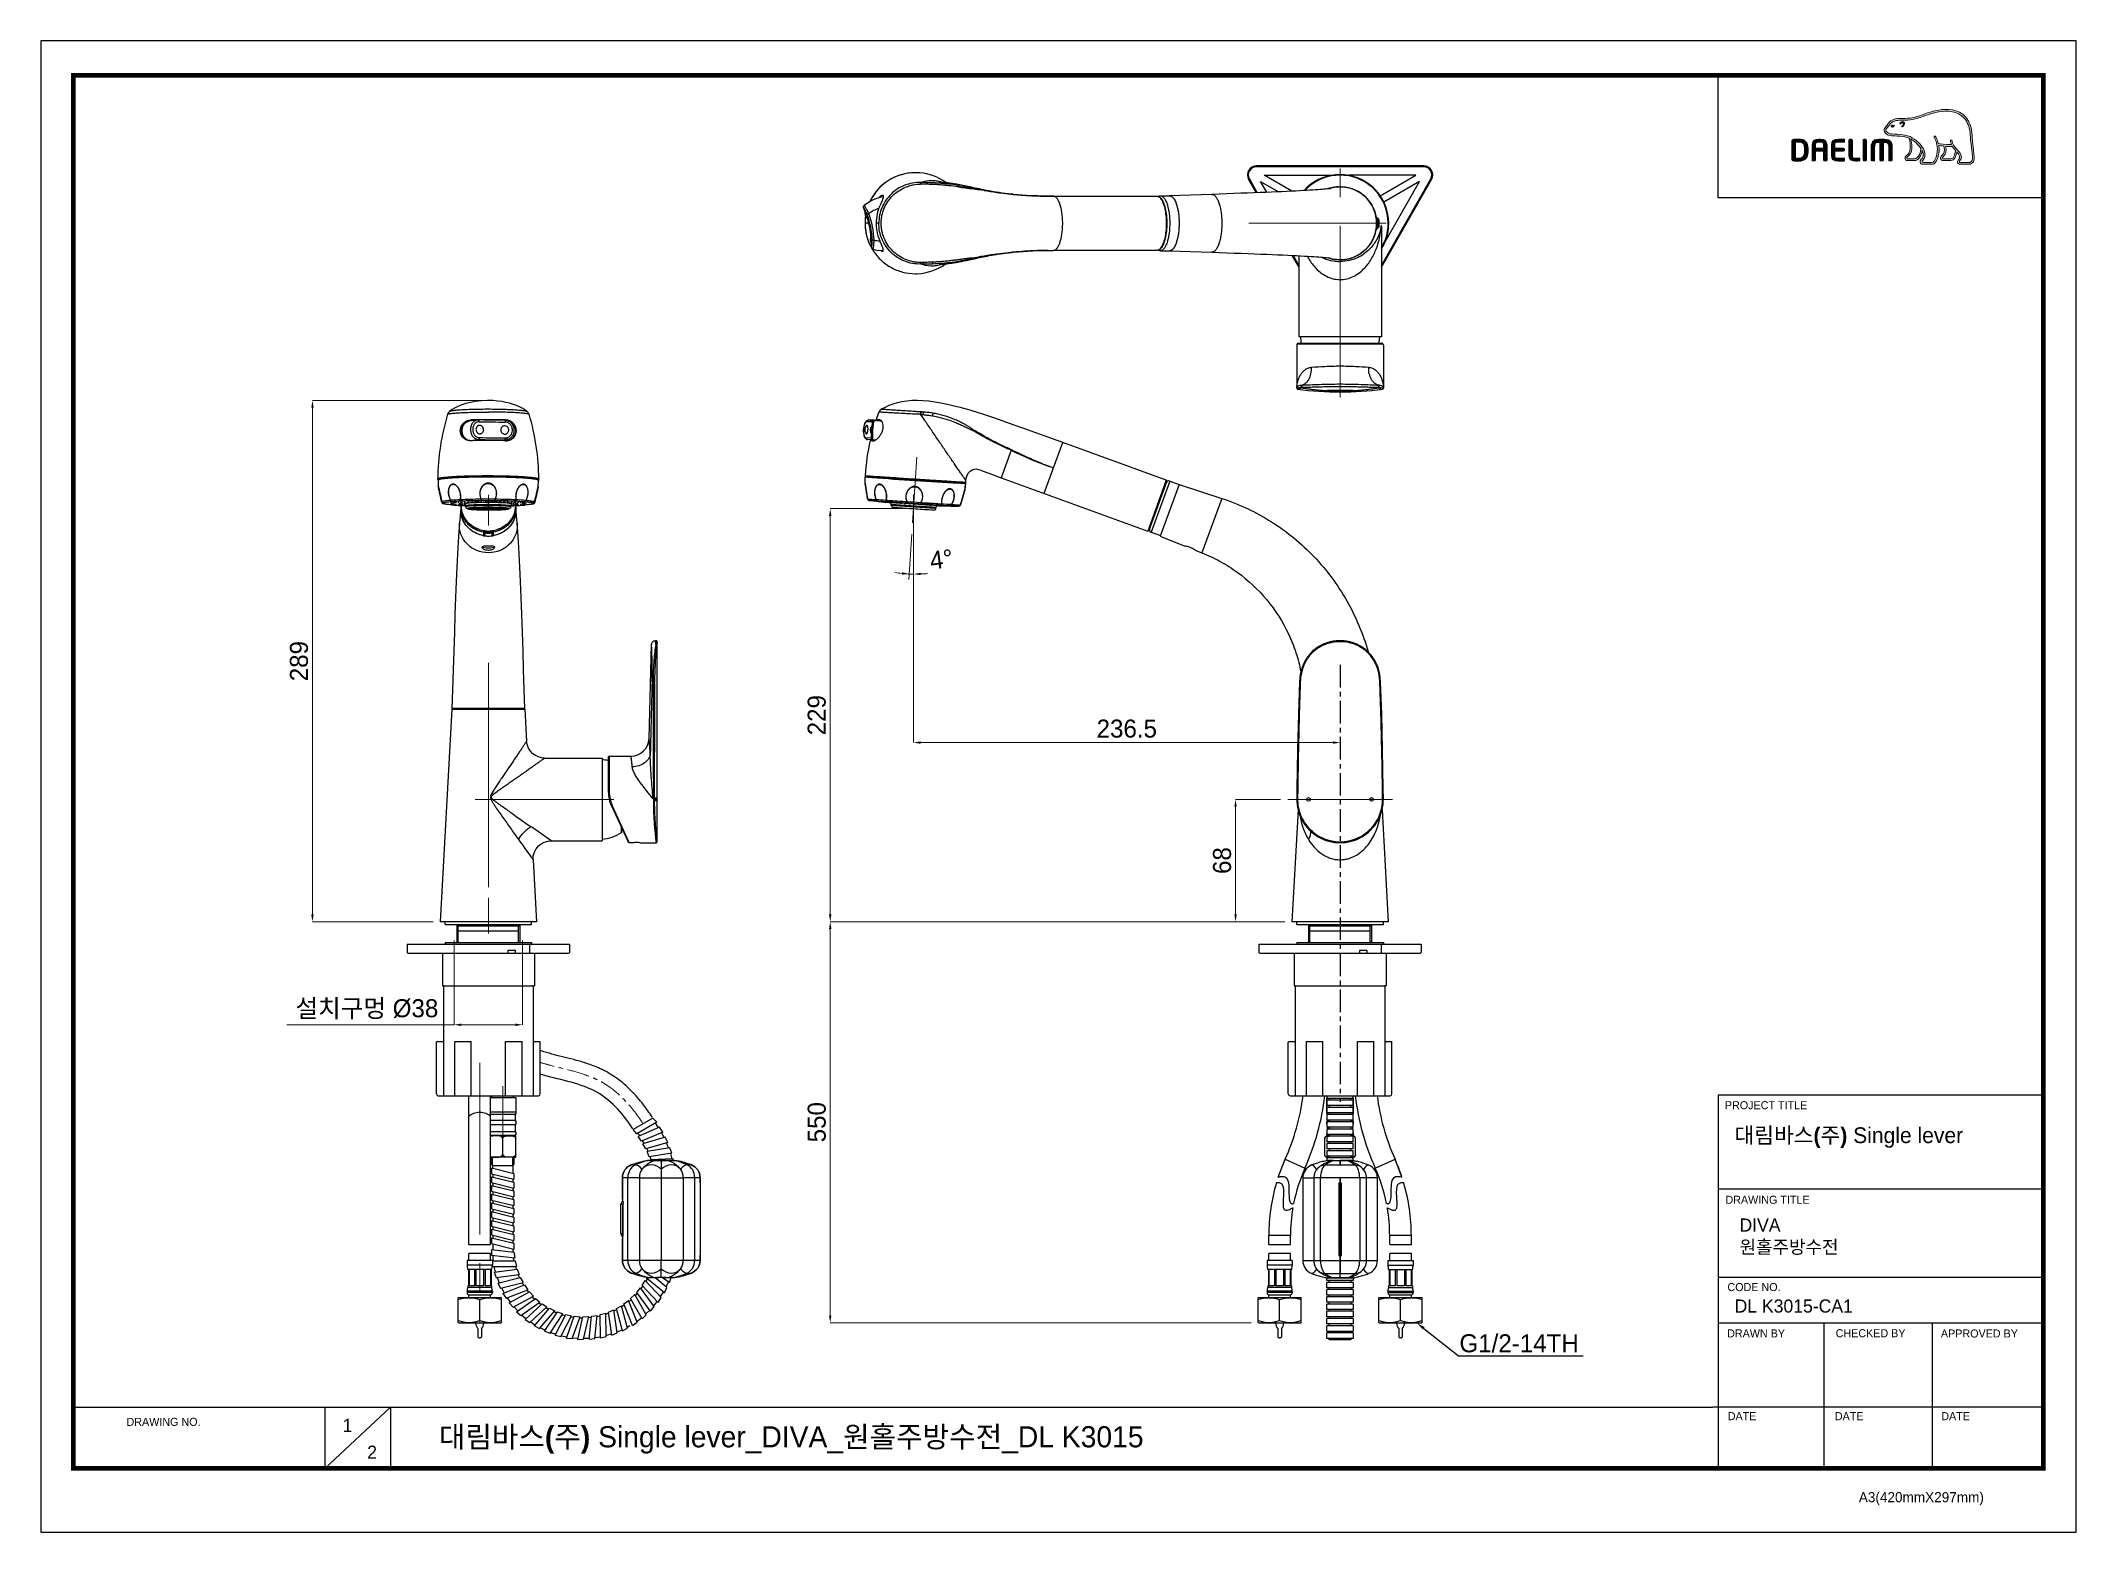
# Model space of a CAD drawing. Extents: x 0 to 1128, y 0 to 827.
import ezdxf
from ezdxf import colors
from ezdxf.entities.mleader import LeaderData, LeaderLine
from ezdxf.math import Vec2, Vec3

# ---------------------------------------------------------------- set-up
doc = ezdxf.new("R2010")
doc.units = 0
doc.header["$LTSCALE"] = 10
doc.header["$MEASUREMENT"] = 0
doc.header["$PDMODE"] = 3
doc.header["$PDSIZE"] = -10
doc.linetypes.add('CENTER', pattern=[2, 1.25, -0.25, 0.25, -0.25])
doc.linetypes.add('CENTER2', pattern=[28.575000000000003, 19.05, -3.175, 3.175, -3.175])
doc.layers.get('0').update_dxf_attribs({"linetype": 'CONTINUOUS'})
doc.layers.get('DEFPOINTS').update_dxf_attribs({"linetype": 'CONTINUOUS'})
for name, color, linetype in [('1', 7, 'CONTINUOUS'), ('DEF_LAYER_ASSEM_MEMBER', 7, 'CONTINUOUS'), ('Layer3', 2, 'CONTINUOUS')]:
    doc.layers.add(name, color=color, linetype=linetype)
for name, color, linetype, lineweight in [('Cneter', 1, 'CENTER2', 13), ('레이어 1', 7, 'CONTINUOUS', 0), ('외형선', 3, 'CONTINUOUS', 35)]:
    doc.layers.add(name, color=color, linetype=linetype, lineweight=lineweight)
doc.styles.add('Daelim Dimension', font='')
doc.styles.get("Standard").update_dxf_attribs({"font": ''})
doc.styles.get('Daelim Dimension').set_extended_font_data('나눔고딕')
doc.styles.get('Standard').set_extended_font_data('GulimChe')
doc.dimstyles.new('DEFAULT', dxfattribs={"dimscale": 2, "dimtxt": 2, "dimasz": 2, "dimexe": 0, "dimexo": 2, "dimgap": 1, "dimtad": 1, "dimdec": 0, "dimzin": 9, "dimdsep": 46, "dimtxsty": 'Daelim Dimension', "dimcen": 0.5, "dimclrd": 5, "dimclre": 5, "dimclrt": 256, "dimadec": 1, "dimazin": 0, "dimtfac": 1, "dimtdec": 0, "dimtix": 1, "dimtmove": 0, "dimatfit": 3, "dimfxl": 1, "dimtolj": 1, "dimtzin": 1, "dimlwd": 9, "dimlwe": 9, "dimarcsym": 0})

msp = doc.modelspace()

# ---------------------------------------------------------------- texts
at = {"color": 5, "ltscale": 40, "style": 'Daelim Dimension'}
for s, height, p in [('PROJECT TITLE', 4.452952864842011, (933.621467590332, 234.5144653320312)), ('DRAWING TITLE', 4.452952864842011, (933.9069633483887, 182.1055908203125)), ('CODE NO.', 4.452952864842011, (935.0236511230469, 133.7074890136719)), ('DRAWN BY', 4.452952864844154, (934.8490257263184, 108.0396118164062)), ('CHECKED BY', 4.452952864842011, (995.0133285522461, 108.1185913085938)), ('APPROVED BY', 4.452952864839869, (1053.363201141357, 107.9747467041016)), ('DRAWING NO.', 4.452952864842011, (47.5645637512207, 58.98915100097656)), ('DATE', 4.452952864844154, (935.196834564209, 62.1444091796875)), ('DATE', 4.452952864844154, (994.5398063659668, 62.1444091796875)), ('DATE', 4.452952864844154, (1053.567966461182, 62.1444091796875)), ('A3(420mmX297mm)', 5.620110297958425, (1007.852306365967, 16.65562438964844))]:
    msp.add_text(s, height=height, dxfattribs=at).set_placement(p)
at = {"color": 7, "ltscale": 0.5, "insert": (499.2399359149514, 539.3527950825492), "char_height": 10, "attachment_point": 5, "rotation": 7.383044018289129, "style": 'Daelim Dimension'}
msp.add_mtext('\\A1;4°', dxfattribs=at)
at = {"attachment_point": 1, "style": 'Daelim Dimension'}
for s, insert, char_height, width in [('{\\fPretendard Variable SemiBold|b0|i0|c129|p2;\\C7;대림바스(주)} Single lever', (938.918041229248, 224.4579772949219), 8.729068038406798, 140.2958754256165), (' DIVA\\P 원홀주방수전 ', (938.9950637817383, 173.9374694824219), 7.287147504000003, 122.6352410350454), ('DL K3015-CA1', (938.9950637817383, 129.0590209960938), 7.287147504000003, 122.6352410350454), ('1', (167.3170509338379, 62.90126037597656), 7.287147504000003, 10.17000497383053), ('2', (180.9909439086914, 48.04818725585938), 7.287147504000003, 10.17000497383053)]:
    msp.add_mtext(s, dxfattribs=dict(at, insert=insert, char_height=char_height, width=width))
at = {"color": 2, "insert": (220.7234497070312, 58.79600524902344), "char_height": 11.71148706000001, "width": 518.4178783327826, "attachment_point": 1, "style": 'Daelim Dimension'}
msp.add_mtext('{\\fPretendard Variable SemiBold|b0|i0|c129|p2;대림바스(주)} Single lever_DIVA_원홀주방수전_DL K3015', dxfattribs=at)

# ---------------------------------------------------------------- blocks, each defined once
blk = doc.blocks.new('*D1')
at = {"color": 5, "lineweight": 9, "ltscale": 0.5, "transparency": 16777216}
for p, q in [((483.8223891443185, 559.4131244771638), (483.8223891443185, 437.7364212355606)), ((487.8223891443185, 437.7364212355606), (716.2930030822754, 437.7364212355606)), ((720.2930030822754, 435.1288685835261), (720.2930030822754, 437.7364212355606))]:
    blk.add_line(p, q, dxfattribs=at)
at = {"color": 5, "ltscale": 0.5, "transparency": 16777216}
for points in [[(487.8223891443185, 438.4030879022272), (487.8223891443185, 437.0697545688939), (483.8223891443185, 437.7364212355606)], [(716.2930030822754, 438.4030879022272), (716.2930030822754, 437.0697545688939), (720.2930030822754, 437.7364212355606)]]:
    blk.add_solid(points, dxfattribs=at)
at = {"layer": 'DEFPOINTS', "color": 0, "ltscale": 0.5, "transparency": 16777216}
for p in [(483.8223891443185, 563.4131244771638), (720.2930030822754, 437.7364212355606), (720.2930030822754, 431.1288685835261)]:
    blk.add_point(p, dxfattribs=at)
at = {"color": 7, "ltscale": 0.5, "transparency": 16777216, "insert": (602.057696113297, 445.4374226661757), "char_height": 10, "attachment_point": 5, "style": 'Daelim Dimension'}
blk.add_mtext('\\A1;236.5', dxfattribs=at)
blk = doc.blocks.new('*D2')
at = {"color": 5, "lineweight": 9, "ltscale": 0.5, "transparency": 16777216}
for p, q in [((244.2514149134913, 627.3278798965259), (150.6404495239257, 627.3278798965259)), ((150.6404495239257, 623.3278798965259), (150.6404495239257, 342.4670944213868)), ((217.4806575775148, 338.4670944213868), (150.6404495239257, 338.4670944213868))]:
    blk.add_line(p, q, dxfattribs=at)
at = {"color": 5, "ltscale": 0.5, "transparency": 16777216}
for points in [[(149.973782857259, 623.3278798965259), (151.3071161905923, 623.3278798965259), (150.6404495239257, 627.3278798965259)], [(149.9737828572591, 342.4670944213868), (151.3071161905924, 342.4670944213868), (150.6404495239257, 338.4670944213868)]]:
    blk.add_solid(points, dxfattribs=at)
at = {"layer": 'DEFPOINTS', "color": 0, "ltscale": 0.5, "transparency": 16777216}
for p in [(248.2514149134913, 627.3278798965259), (150.6404495239257, 338.4670944213868), (221.4806575775148, 338.4670944213868)]:
    blk.add_point(p, dxfattribs=at)
at = {"color": 7, "ltscale": 0.5, "transparency": 16777216, "insert": (143.1969588229244, 482.8974871589562), "char_height": 10, "attachment_point": 5, "rotation": 90, "style": 'Daelim Dimension'}
blk.add_mtext('\\A1;289', dxfattribs=at)
blk = doc.blocks.new('*D3')
at = {"color": 5, "lineweight": 9, "ltscale": 0.5, "transparency": 16777216}
for p, q in [((479.8223891443188, 567.4131244770927), (437.6551723480226, 567.4131244770927)), ((437.6551723480226, 563.4131244770927), (437.6551723480226, 342.4670944213868)), ((689.619869232178, 338.4670944213868), (437.6551723480226, 338.4670944213868))]:
    blk.add_line(p, q, dxfattribs=at)
at = {"color": 5, "ltscale": 0.5, "transparency": 16777216}
for points in [[(436.9885056813559, 563.4131244770927), (438.3218390146893, 563.4131244770927), (437.6551723480226, 567.4131244770927)], [(436.9885056813559, 342.4670944213868), (438.3218390146893, 342.4670944213868), (437.6551723480226, 338.4670944213868)]]:
    blk.add_solid(points, dxfattribs=at)
at = {"layer": 'DEFPOINTS', "color": 0, "ltscale": 0.5, "transparency": 16777216}
for p in [(483.8223891443188, 567.4131244770927), (437.6551723480226, 338.4670944213868), (693.619869232178, 338.4670944213868)]:
    blk.add_point(p, dxfattribs=at)
at = {"color": 7, "ltscale": 0.5, "transparency": 16777216, "insert": (430.2116816470211, 452.9401094492396), "char_height": 10, "attachment_point": 5, "rotation": 90, "style": 'Daelim Dimension'}
blk.add_mtext('\\A1;229', dxfattribs=at)
blk = doc.blocks.new('*D4')
at = {"color": 5, "lineweight": 9, "ltscale": 0.5, "transparency": 16777216}
for p, q in [((687.2756271362307, 406.2069091796877), (662.3417647900769, 406.2069091796877)), ((662.3417647900769, 342.4670944213868), (662.3417647900769, 402.2069091796877)), ((689.6198691099755, 338.4670944213868), (662.3417647900769, 338.4670944213868))]:
    blk.add_line(p, q, dxfattribs=at)
at = {"color": 5, "ltscale": 0.5, "transparency": 16777216}
for points in [[(661.6750981234103, 402.2069091796877), (663.0084314567436, 402.2069091796877), (662.3417647900769, 406.2069091796877)], [(661.6750981234103, 342.4670944213868), (663.0084314567436, 342.4670944213868), (662.3417647900769, 338.4670944213868)]]:
    blk.add_solid(points, dxfattribs=at)
at = {"layer": 'DEFPOINTS', "color": 0, "ltscale": 0.5, "transparency": 16777216}
for p in [(662.3417647900769, 406.2069091796877), (691.2756271362307, 406.2069091796877), (693.6198691099755, 338.4670944213868)]:
    blk.add_point(p, dxfattribs=at)
at = {"color": 7, "ltscale": 0.5, "transparency": 16777216, "insert": (654.8982740890755, 372.3370018005369), "char_height": 10, "attachment_point": 5, "rotation": 90, "style": 'Daelim Dimension'}
blk.add_mtext('\\A1;68', dxfattribs=at)
blk = doc.blocks.new('*D0')
at = {"color": 5, "lineweight": 9, "ltscale": 0.5, "transparency": 16777216}
for p, q in [((229.1540851593019, 328.0670928955078), (229.1540851593019, 281.3129043579102)), ((267.1540851593019, 328.0670928955078), (267.1540851593019, 281.3129043579102)), ((229.1540851593019, 281.3129043579102), (136.4616674196738, 281.3129043579102)), ((263.1540851593019, 281.3129043579102), (233.1540851593019, 281.3129043579102))]:
    blk.add_line(p, q, dxfattribs=at)
at = {"color": 5, "ltscale": 0.5, "transparency": 16777216}
for points in [[(233.1540851593019, 281.9795710245768), (233.1540851593019, 280.6462376912435), (229.1540851593019, 281.3129043579102)], [(263.1540851593019, 281.9795710245768), (263.1540851593019, 280.6462376912435), (267.1540851593019, 281.3129043579102)]]:
    blk.add_solid(points, dxfattribs=at)
at = {"layer": 'DEFPOINTS', "color": 0, "ltscale": 0.5, "transparency": 16777216}
for p in [(229.1540851593019, 332.0670928955078), (267.1540851593019, 332.0670928955078), (267.1540851593019, 281.3129043579102)]:
    blk.add_point(p, dxfattribs=at)
at = {"color": 7, "ltscale": 0.5, "transparency": 16777216, "insert": (180.8078762894879, 289.9509587212864), "char_height": 10, "attachment_point": 5, "style": 'Daelim Dimension'}
blk.add_mtext('\\A1;설치구멍 %%C38', dxfattribs=at)
blk = doc.blocks.new('*D5')
at = {"color": 5, "lineweight": 9, "ltscale": 0.5, "transparency": 16777216}
for p, q in [((689.6203208819757, 338.4670944213868), (437.6551723480231, 338.4670944213868)), ((437.6551723480231, 120.1504698660867), (437.6551723480231, 334.4670944213868)), ((671.0164640513756, 116.1504698660868), (437.6551723480231, 116.1504698660867))]:
    blk.add_line(p, q, dxfattribs=at)
at = {"color": 5, "ltscale": 0.5, "transparency": 16777216}
for points in [[(436.9885056813564, 334.4670944213868), (438.3218390146898, 334.4670944213868), (437.6551723480231, 338.4670944213868)], [(436.9885056813565, 120.1504698660867), (438.3218390146898, 120.1504698660867), (437.6551723480231, 116.1504698660867)]]:
    blk.add_solid(points, dxfattribs=at)
at = {"layer": 'DEFPOINTS', "color": 0, "ltscale": 0.5, "transparency": 16777216}
for p in [(437.6551723480231, 338.4670944213868), (693.6203208819757, 338.4670944213868), (675.0164640513756, 116.1504698660868)]:
    blk.add_point(p, dxfattribs=at)
at = {"color": 7, "ltscale": 0.5, "transparency": 16777216, "insert": (430.2259877986668, 227.3087821437366), "char_height": 10, "attachment_point": 5, "rotation": 90, "style": 'Daelim Dimension'}
blk.add_mtext('\\A1;550', dxfattribs=at)

# ---------------------------------------------------------------- dimensions: what is measured, and where the dimension line sits
at = {"color": 5, "ltscale": 0.5}
for base, p1, p2, picture, middle in [((150.6404495239257, 338.4670944213868), (248.2514149134911, 627.3278798965257), (221.4806575775146, 338.4670944213867), '*D2', (150.6404495239258, 482.8974871589562)), ((437.6551723480226, 338.4670944213868), (483.8223891443185, 567.4131244770924), (693.6198692321777, 338.4670944213867), '*D3', (437.6551723480226, 452.9401094492396))]:
    dim = msp.add_linear_dim(base=base, p1=p1, p2=p2, angle=90, dimstyle='DEFAULT', override={"dimtxt": 5, "dimdec": 0, "dimclrd": 5, "dimclre": 5, "dimclrt": 7}, dxfattribs=at)
    dim.commit()
    dim.dimension.update_dxf_attribs({"geometry": picture, "text_midpoint": middle, "dimtype": 128})
for base, p1, p2, text, override, picture, middle in [((720.2930030822754, 437.7364212355606), (483.8223891443185, 563.4131244771638), (720.2930030822754, 431.1288685835261), '<>.5', {"dimtxt": 5, "dimdec": 0, "dimclrd": 5, "dimclre": 5, "dimclrt": 7}, '*D1', (602.057696113297, 437.7364212355606)), ((267.1540851593019, 281.3129043579102), (229.1540851593019, 332.0670928955078), (267.1540851593019, 332.0670928955078), '설치구멍 %%C<>', {"dimtxt": 5, "dimclrd": 5, "dimclre": 5, "dimclrt": 7}, '*D0', (180.8078762894879, 281.3129043579102))]:
    dim = msp.add_linear_dim(base=base, p1=p1, p2=p2, text=text, dimstyle='DEFAULT', override=override, dxfattribs=at)
    dim.commit()
    dim.dimension.update_dxf_attribs({"geometry": picture, "text_midpoint": middle, "dimtype": 128})
dim = msp.add_linear_dim(base=(662.3417647900769, 406.2069091796877), p1=(693.6198691099753, 338.4670944213867), p2=(691.2756271362305, 406.2069091796875), angle=90, dimstyle='DEFAULT', override={"dimtxt": 5, "dimdec": 0, "dimclrd": 5, "dimclre": 5, "dimclrt": 7}, dxfattribs=at)
dim.commit()
dim.dimension.update_dxf_attribs({"geometry": '*D4', "text_midpoint": (654.8982740890755, 372.3370018005369)})
dim = msp.add_linear_dim(base=(437.6551723480231, 338.4670944213868), p1=(675.0164640513754, 116.1504698660867), p2=(693.6203208819754, 338.4670944213867), angle=90, text='550', dimstyle='DEFAULT', override={"dimtxt": 5, "dimdec": 0, "dimclrd": 5, "dimclre": 5, "dimclrt": 7}, dxfattribs=at)
dim.commit()
dim.dimension.update_dxf_attribs({"geometry": '*D5', "text_midpoint": (430.2259877986668, 227.3087821437366)})

# ---------------------------------------------------------------- hatches: boundary and pattern name
at = {"layer": '레이어 1'}
h = msp.add_hatch(color=5, dxfattribs=at)
h.dxf.hatch_style = 1
edge = h.paths.add_edge_path(flags=16)
edge.add_spline(control_points=[(1070.212180357309, 759.8393099784164), (1069.72064115232, 759.2951674897979), (1069.102929440857, 759.2902879996873), (1069.07619638071, 759.2902879996873), (1069.07619638071, 759.2902879996873), (1064.127991743362, 759.2902879996873), (1064.127991743362, 759.2902879996873), (1063.946186107265, 759.2902879996873), (1063.80726940406, 759.3358794956991), (1063.717311243395, 759.4246921663071), (1063.642219659307, 759.4982415538257), (1063.605742495432, 759.6101127905044), (1063.605742495432, 759.7487319638253), (1063.605742495432, 760.0277753251013), (1063.809441372218, 760.2843353447505), (1064.025849733916, 760.5566942012817), (1064.226479094057, 760.8144641757956), (1064.41707673825, 761.05886514082), (1064.523775913765, 761.3592017241838), (1064.794617367884, 762.0881400242415), (1064.766942129767, 762.8657442957872), (1064.443522186176, 763.5509159497933), (1063.8592429161, 764.7905642970827), (1062.992340008468, 765.7645085395973), (1062.152125531501, 766.7056451534829), (1062.152125531501, 766.7056451534829), (1061.867582826188, 767.0181308738087), (1061.867582826188, 767.0211656786335), (1060.775375413303, 768.2382810959818), (1059.646675960049, 769.4974077330619), (1059.557630224365, 771.2045449529867), (1059.53725934492, 771.5425785727525), (1059.381016484757, 771.7468526739823), (1059.163670903923, 771.7377284241823), (1059.163670903923, 771.7377284241823), (1058.843548583221, 771.5839451444003), (1058.836586383917, 771.5839451444003), (1058.749945681468, 771.4884578867102), (1058.701611951685, 771.3462386017836), (1058.701611951685, 771.1826566711293), (1058.701611951685, 771.1826566711293), (1058.704354185456, 771.1249358734813), (1058.704354185456, 771.1243011430604), (1058.748125790339, 770.5072142443557), (1058.895254318365, 769.9017012581692), (1059.15394167669, 769.2730900352605), (1059.15394167669, 769.2730900352605), (1059.179192046245, 769.2098252640926), (1059.179192046245, 769.2098252640926), (1059.179192046245, 769.2098252640926), (1059.112277575158, 769.2074152720259), (1059.112277575158, 769.2074152720259), (1055.935665048442, 769.0815502130994), (1052.821399909083, 769.6809935896364), (1051.905508705921, 769.9017012581692), (1051.34068789031, 772.1742642711372), (1050.424523951421, 773.680787007415), (1050.384992147396, 773.744617085364), (1050.313857710775, 773.8625579316924), (1050.200166582968, 773.9531756169347), (1050.090730132513, 773.9847931260244), (1050.090730132513, 773.9847931260244), (1049.823211095441, 773.9446563445671), (1049.790403466812, 773.9404016672147), (1049.767910207522, 773.9069593081649), (1049.721093880152, 773.8437441253111), (1049.617736957009, 773.7050951990018), (1049.617736957009, 773.7050951990018), (1049.604997719109, 773.593858692744), (1049.604997719109, 773.593858692744), (1049.604997719109, 773.593858692744), (1049.689461494568, 773.2947518995707), (1049.689461494568, 773.2947518995707), (1049.758785957722, 773.1749663679567), (1051.389939003905, 770.3175290251431), (1051.389939003905, 766.5329588083544), (1051.389939003905, 764.1983905673972), (1050.77650180512, 761.995766912679), (1049.566670911117, 759.9870236485488), (1049.277580957398, 759.5049359762334), (1048.896693116561, 759.2902879996873), (1048.330092080473, 759.2902879996873), (1048.330092080473, 759.2902879996873), (1043.452372272831, 759.2902879996873), (1043.452372272831, 759.2902879996873), (1043.290669739282, 759.2902879996873), (1042.953251014611, 759.4040039216518), (1042.953251014611, 759.7566363410976), (1042.953251014611, 759.9511812150951), (1043.133509495308, 760.2703613578285), (1043.433870872828, 760.6065502923086), (1045.46655041619, 762.8699890554767), (1044.293831416482, 766.4053184877821), (1042.344395776052, 768.7344121788592), (1040.461497735523, 770.9808322326176), (1037.38855949716, 773.8078719388691), (1033.442886765424, 774.5100722199477), (1032.044570689411, 774.7544434319834), (1029.746796977538, 774.8906129425862), (1027.890954321199, 775.0007089176191), (1027.890954321199, 775.0007089176191), (1026.015097821276, 775.111945423877), (1026.015097821276, 775.111945423877), (1025.052390290743, 775.1855146467212), (1023.461354190693, 775.7776487057554), (1022.977109426713, 776.69449696338), (1022.772532836766, 777.0744624615747), (1022.79563603232, 777.4598925919865), (1023.052171257812, 777.9030931083607), (1023.213610973296, 778.1705724747815), (1023.435211231483, 778.4004043931143), (1023.713966980537, 778.6800824848112), (1024.022183147016, 778.9919533100417), (1024.339250827567, 779.3147831526951), (1024.586111372973, 779.7403599822271), (1024.586111372973, 779.7403599822271), (1024.656913567889, 779.8734847703423), (1024.656913567889, 779.8734847703423), (1025.598952689091, 781.6754943528618), (1027.539551691943, 782.6269750890752), (1030.427084182603, 782.7035592814186), (1030.427084182603, 782.7035592814186), (1032.055534665665, 782.7217978633558), (1032.055534665665, 782.7217978633558), (1033.843535549443, 782.7309121954931), (1035.872332327807, 782.7412563178207), (1037.539322848612, 783.099968264579), (1039.880595429639, 783.6033491589822), (1042.229455022729, 784.405866599547), (1044.30231597703, 785.1123017226523), (1044.30231597703, 785.1123017226523), (1044.368585800034, 785.1341800868468), (1044.368585800034, 785.1341800868468), (1046.932366105397, 786.0108717276883), (1049.583694579359, 786.9173857806479), (1052.293978599989, 787.3587316940736), (1056.631503148818, 788.0767308120342), (1062.588001853878, 788.0530275978797), (1066.335499847022, 783.8459252740465), (1068.067614700775, 781.8980467066802), (1069.134561826442, 779.2193355656564), (1069.501773210242, 775.8822205425942), (1069.501773210242, 775.8822205425942), (1069.487814099814, 775.8931696423542), (1069.475005438274, 775.904703884221), (1069.504788179741, 775.8384935671937), (1069.532785741899, 775.4639331952392), (1069.68719879327, 773.340938455352), (1069.731580334417, 772.3201828442982), (1069.778416497114, 771.2647650016669), (1070.045285927271, 769.3064927236588), (1070.045285927271, 769.3064927236588), (1070.801596976729, 762.7575425943542), (1070.801596976729, 762.7575425943542), (1070.801596976729, 762.7575425943542), (1070.846588454139, 761.9616898232084), (1070.846588454139, 761.9616898232084), (1070.846588454139, 761.0217730818503), (1070.633804998205, 760.3074236638097), (1070.212180357309, 759.8393099784164)], knot_values=[0, 0, 0, 0, 1, 1, 1, 2, 2, 2, 3, 3, 3, 4, 4, 4, 5, 5, 5, 6, 6, 6, 7, 7, 7, 8, 8, 8, 9, 9, 9, 10, 10, 10, 11, 11, 11, 12, 12, 12, 13, 13, 13, 14, 14, 14, 15, 15, 15, 16, 16, 16, 17, 17, 17, 18, 18, 18, 19, 19, 19, 20, 20, 20, 21, 21, 21, 22, 22, 22, 23, 23, 23, 24, 24, 24, 25, 25, 25, 26, 26, 26, 27, 27, 27, 28, 28, 28, 29, 29, 29, 30, 30, 30, 31, 31, 31, 32, 32, 32, 33, 33, 33, 34, 34, 34, 35, 35, 35, 36, 36, 36, 37, 37, 37, 38, 38, 38, 39, 39, 39, 40, 40, 40, 41, 41, 41, 42, 42, 42, 43, 43, 43, 44, 44, 44, 45, 45, 45, 46, 46, 46, 47, 47, 47, 48, 48, 48, 49, 49, 49, 50, 50, 50, 51, 51, 51, 52, 52, 52, 53, 53, 53, 53], degree=3, periodic=0)
edge = h.paths.add_edge_path(flags=16)
edge.add_spline(control_points=[(1058.773356324569, 761.2546497226706), (1058.773356324569, 761.2546497226706), (1054.7367832542, 761.2546497226706), (1054.7367832542, 761.2546497226706), (1054.438276479627, 761.2546497226706), (1054.202389828139, 761.4929612427197), (1054.202389828139, 761.7969673613292), (1054.202389828139, 762.0091260045058), (1054.386600497472, 762.2790550336446), (1054.560799286181, 762.4644954931675), (1055.381857797399, 763.2505892840924), (1056.22173507383, 764.3327451457028), (1056.22173507383, 766.387069988182), (1056.22173507383, 766.387069988182), (1056.169751644127, 767.3202923071324), (1056.169751644127, 767.323912254064), (1056.169751644127, 767.323912254064), (1056.021398284742, 768.2316362618884), (1056.021398284742, 768.2316362618884), (1056.021398284742, 768.2316362618884), (1056.011059121246, 768.2888016704183), (1056.011059121246, 768.2888016704183), (1056.011059121246, 768.2888016704183), (1056.070634521843, 768.2845172400773), (1056.070634521843, 768.2845172400773), (1056.823320665538, 768.2304263070237), (1058.287901605724, 768.1489328715813), (1059.686212722906, 768.2152126122484), (1060.041255134418, 767.6504215496259), (1060.613360473375, 766.9239130769604), (1061.448700419063, 765.9560186087698), (1061.410373611071, 765.4744962432355), (1061.011569512339, 761.2546497226706), (1058.773356324569, 761.2546497226706)], knot_values=[0, 0, 0, 0, 1, 1, 1, 2, 2, 2, 3, 3, 3, 4, 4, 4, 5, 5, 5, 6, 6, 6, 7, 7, 7, 8, 8, 8, 9, 9, 9, 10, 10, 10, 11, 11, 11, 11], degree=3, periodic=0)
edge = h.paths.add_edge_path(flags=16)
edge.add_spline(control_points=[(1038.518756517501, 761.2546497226706), (1038.518756517501, 761.2546497226706), (1034.975567337406, 761.2546497226706), (1034.975567337406, 761.2546497226706), (1034.709888026788, 761.2546497226706), (1034.424125448947, 761.4735226235805), (1034.424125448947, 761.7969673613292), (1034.424125448947, 761.9932874969725), (1034.588877663815, 762.2365082601204), (1034.889234082504, 762.4778843379829), (1035.785964361086, 763.1922238383606), (1037.1447684684, 764.2731994980948), (1037.291906914088, 767.2577019370367), (1037.291906914088, 767.2577019370367), (1037.312248040545, 768.0717536194684), (1037.312248040545, 768.0717536194684), (1037.312248040545, 769.3411648728991), (1037.021358031023, 770.8738107330607), (1036.745364351066, 772.2435589813034), (1036.745364351066, 772.2435589813034), (1036.700338161835, 772.3833781918263), (1036.700338161835, 772.3833781918263), (1036.700338161835, 772.3833781918263), (1036.816473993529, 772.2928001772352), (1036.816473993529, 772.2928001772352), (1037.344773015783, 771.9675504248521), (1040.238692481302, 770.0062730950078), (1042.292417305181, 767.108689053074), (1042.122165746276, 765.7371556255227), (1041.34884094624, 761.2546497226706), (1038.518756517501, 761.2546497226706)], knot_values=[0, 0, 0, 0, 1, 1, 1, 2, 2, 2, 3, 3, 3, 4, 4, 4, 5, 5, 5, 6, 6, 6, 7, 7, 7, 8, 8, 8, 9, 9, 9, 10, 10, 10, 10], degree=3, periodic=0)
edge = h.paths.add_edge_path()
edge.add_spline(control_points=[(1071.80170897261, 762.8566101283243), (1071.800459347094, 762.8657442957872), (1071.049037705409, 769.4426820695872), (1071.049037705409, 769.4426820695872), (1070.770872057293, 771.4082239944469), (1070.73075015233, 772.4563622725636), (1070.694595312498, 773.385310078836), (1070.694595312498, 773.385310078836), (1070.508579628531, 775.981942642311), (1070.508579628531, 775.9837674922709), (1070.112790499297, 779.5379008132945), (1068.962535005891, 782.4087071655977), (1067.08816119656, 784.5079986913306), (1063.03912658285, 789.0574190652706), (1056.718446339983, 789.1054503063375), (1052.127108964108, 788.3485144441215), (1049.311325805164, 787.882800833132), (1046.61987542624, 786.964157478536), (1044.017768312886, 786.0741166635305), (1044.017768312886, 786.0741166635305), (1043.933899597196, 786.0443438397265), (1043.933899597196, 786.0443438397265), (1041.899672898434, 785.3506628310156), (1039.591198028373, 784.5608796695194), (1037.325949291739, 784.0782167727601), (1035.769565505603, 783.7456378675487), (1033.820437312721, 783.7304340904362), (1032.098666581296, 783.7212999229733), (1032.098666581296, 783.7212999229733), (1030.394564166196, 783.7006414313065), (1030.394564166196, 783.7006414313065), (1027.120079183881, 783.6197728086222), (1024.889740620395, 782.4858963353736), (1023.763208176469, 780.3318989814918), (1023.763208176469, 780.3318989814918), (1023.712444619293, 780.2389208924967), (1023.712444619293, 780.2389208924967), (1023.526101652453, 779.9124016792721), (1023.249780689623, 779.6351732502933), (1023.002339960942, 779.3871126676861), (1022.729663739201, 779.1123140660995), (1022.422350080039, 778.8041028584519), (1022.187673383415, 778.4052838832247), (1021.952064426486, 778.0058202599139), (1021.833230990504, 777.6009415926999), (1021.833230990504, 777.2033424900003), (1021.833230990504, 776.8689585701544), (1021.917109623856, 776.540654177621), (1022.085551209295, 776.2269585024305), (1022.781652127735, 774.9125111421064), (1024.767262443323, 774.2030610495019), (1025.952160332981, 774.1185427268977), (1025.952160332981, 774.1185427268977), (1027.696399529538, 774.0090913999484), (1027.738053713408, 774.0054516176913), (1029.482010256575, 773.9069593081649), (1031.870371900701, 773.7689550299393), (1033.264755623404, 773.522729214955), (1034.08005197252, 773.378635491754), (1035.0065699514, 773.0862231209885), (1035.860143520194, 772.684339587948), (1035.920948710981, 772.4630368596456), (1036.364129392029, 770.4926154446756), (1036.364129392029, 768.0705238292779), (1036.364129392029, 768.0705238292779), (1036.345300709154, 767.3020338898696), (1036.345300709154, 767.3020338898696), (1036.216718210613, 764.7480076058957), (1035.103237410966, 763.8555270458351), (1034.287346002081, 763.2025580430254), (1034.204647570605, 763.137498174886), (1033.477539079338, 762.5338001209966), (1033.425243243256, 761.8072817306684), (1033.388175978444, 761.3963037008164), (1033.50579450073, 761.0217730818503), (1033.755382403412, 760.7524688654695), (1034.025906492321, 760.4606416368106), (1034.437211805046, 760.3129279666782), (1034.975567337406, 760.3129279666782), (1034.975567337406, 760.3129279666782), (1038.518756517501, 760.3129279666782), (1038.518756517501, 760.3129279666782), (1041.170719721882, 760.3129279666782), (1042.4826876665, 763.1685007888805), (1042.881799212781, 765.8435523123214), (1042.881799212781, 765.8435523123214), (1042.890025914095, 766.219878028259), (1042.890025914095, 766.219878028259), (1042.890025914095, 766.219878028259), (1042.999477241044, 766.031422599237), (1042.999477241044, 766.031422599237), (1043.339588611172, 765.2745164900093), (1043.544214789432, 764.3698471223354), (1043.544214789432, 763.6883549212378), (1043.544214789432, 762.731994694914), (1043.248113048095, 761.8966398727318), (1042.685731977539, 761.2741180947984), (1042.543790387172, 761.133644318529), (1041.834598153801, 760.3986364088216), (1041.834598153801, 759.6648186186534), (1041.834598153801, 759.6648186186534), (1041.840985128661, 759.5438231321746), (1041.840985128661, 759.5438231321746), (1041.9415948592, 758.6768607185655), (1042.643175286352, 758.2896057381936), (1043.294919457803, 758.2896057381936), (1043.294919457803, 758.2896057381936), (1048.330092080473, 758.2896057381936), (1048.330092080473, 758.2896057381936), (1049.238981413679, 758.2896057381936), (1049.963342712343, 758.698788671074), (1050.428738958122, 759.4708588867627), (1051.710071242269, 761.5981479746538), (1052.359350874508, 763.908408024024), (1052.359350874508, 766.3353989648579), (1052.359350874508, 767.0929199691805), (1052.287913949171, 767.9014971017322), (1052.148084820986, 768.7405016238343), (1052.148084820986, 768.7405016238343), (1052.135925766361, 768.807376424271), (1052.135925766361, 768.807376424271), (1052.135925766361, 768.807376424271), (1052.202790649134, 768.7933826020233), (1052.202790649134, 768.7933826020233), (1052.808611082869, 768.6760566507901), (1053.783195014636, 768.50704975857), (1054.987546399927, 768.3769498576169), (1054.987546399927, 768.3769498576169), (1055.022550790871, 768.3726753449389), (1055.022550790871, 768.3726753449389), (1055.022550790871, 768.3726753449389), (1055.184565730799, 767.4497673953276), (1055.184565730799, 767.4497673953276), (1055.184565730799, 767.4497673953276), (1055.220100716705, 767.2309341650689), (1055.220100716705, 767.227284465149), (1055.220100716705, 767.227284465149), (1055.268146834266, 766.4107632846735), (1055.268146834266, 766.4107632846735), (1055.268146834266, 764.4512909694636), (1054.37806634861, 763.5989471908601), (1053.899618458551, 763.1417726875641), (1053.89290915965, 763.135673324926), (1053.225390945474, 762.4572159286531), (1053.153041595157, 761.8553228893982), (1053.153041595157, 761.8553228893982), (1053.129938399604, 761.6704774896447), (1053.129938399604, 761.6704774896447), (1053.129938399604, 761.4814071655273), (1053.178554782778, 761.1105559994699), (1053.509289002703, 760.7688627621211), (1053.800521171593, 760.4654814562698), (1054.251328535355, 760.3129279666782), (1054.850776870723, 760.3129279666782), (1054.850776870723, 760.3129279666782), (1058.773356324569, 760.3129279666782), (1058.773356324569, 760.3129279666782), (1061.155653317877, 760.3129279666782), (1061.87274992852, 763.3417722761158), (1062.161829964576, 765.0392199394594), (1062.161829964576, 765.0392199394594), (1062.175238644717, 765.214306358992), (1062.175238644717, 765.214306358992), (1062.175238644717, 765.214306358992), (1062.269446523902, 765.0860313079988), (1062.269446523902, 765.0860313079988), (1062.818766032516, 764.3844360043527), (1063.300556174947, 763.6044217407402), (1063.532470802473, 763.1192397576231), (1063.654368796269, 762.8669740859776), (1063.720038600672, 762.5866810991855), (1063.720038600672, 762.3058029702867), (1063.720038600672, 762.3058029702867), (1063.63128047721, 761.7379771028393), (1063.63128047721, 761.7379771028393), (1063.539482590091, 761.4297361422032), (1063.329124002717, 761.1458132908167), (1063.123337457907, 760.8710146892303), (1062.821453719142, 760.4788802187479), (1062.510177953681, 760.072166783911), (1062.510177953681, 759.578485363752), (1062.510177953681, 759.578485363752), (1062.539390429535, 759.306731484653), (1062.539390429535, 759.306731484653), (1062.682839504653, 758.6513425721139), (1063.213920431329, 758.2896057381936), (1064.033754111189, 758.2896057381936), (1064.033754111189, 758.2896057381936), (1069.073771512149, 758.2896057381936), (1069.073771512149, 758.2896057381936), (1069.184393123311, 758.2896057381936), (1070.169321177406, 758.3139238474432), (1070.940801292156, 759.1486637745302), (1071.556663359502, 759.8155770112734), (1071.855799905664, 760.7324252688979), (1071.855799905664, 761.9495506039092), (1071.855799905664, 761.9495506039092), (1071.802299073548, 762.8523653686348), (1071.80170897261, 762.8566101283243)], knot_values=[0, 0, 0, 0, 1, 1, 1, 2, 2, 2, 3, 3, 3, 4, 4, 4, 5, 5, 5, 6, 6, 6, 7, 7, 7, 8, 8, 8, 9, 9, 9, 10, 10, 10, 11, 11, 11, 12, 12, 12, 13, 13, 13, 14, 14, 14, 15, 15, 15, 16, 16, 16, 17, 17, 17, 18, 18, 18, 19, 19, 19, 20, 20, 20, 21, 21, 21, 22, 22, 22, 23, 23, 23, 24, 24, 24, 25, 25, 25, 26, 26, 26, 27, 27, 27, 28, 28, 28, 29, 29, 29, 30, 30, 30, 31, 31, 31, 32, 32, 32, 33, 33, 33, 34, 34, 34, 35, 35, 35, 36, 36, 36, 37, 37, 37, 38, 38, 38, 39, 39, 39, 40, 40, 40, 41, 41, 41, 42, 42, 42, 43, 43, 43, 44, 44, 44, 45, 45, 45, 46, 46, 46, 47, 47, 47, 48, 48, 48, 49, 49, 49, 50, 50, 50, 51, 51, 51, 52, 52, 52, 53, 53, 53, 54, 54, 54, 55, 55, 55, 56, 56, 56, 57, 57, 57, 58, 58, 58, 59, 59, 59, 60, 60, 60, 61, 61, 61, 62, 62, 62, 63, 63, 63, 64, 64, 64, 65, 65, 65, 66, 66, 66, 66], degree=3, periodic=0)
edge = h.paths.add_edge_path(flags=0)
edge.add_spline(control_points=[(1025.866437014344, 779.8656101460583), (1025.866437014344, 779.8656101460583), (1026.599649827079, 780.1969394257537), (1027.507958977011, 779.8467566690259), (1027.507958977011, 779.8467566690259), (1027.620420314627, 779.7987353456217), (1027.473906681697, 779.5914066042415), (1027.031613631471, 778.9968228824894), (1026.595697638443, 778.8685180785076), (1026.595697638443, 778.8685180785076), (1026.595697638443, 778.8685180785076), (1026.279879583408, 778.7572815722498), (1026.102358377651, 778.9725146909025), (1025.743646430893, 779.3932021126614), (1025.732717166459, 779.638208055118), (1025.732717166459, 779.638208055118), (1025.732717166459, 779.638208055118), (1025.695615189826, 779.819998814721), (1025.866437014344, 779.8656101460583)], knot_values=[0, 0, 0, 0, 1, 1, 1, 2, 2, 2, 3, 3, 3, 4, 4, 4, 5, 5, 5, 6, 6, 6, 6], degree=3, periodic=0)
edge = h.paths.add_edge_path(flags=0)
edge.add_spline(control_points=[(1030.704927506677, 781.2140552545504), (1030.595173691011, 781.0942895582621), (1030.586674253969, 780.8948651941542), (1030.704927506677, 780.7897082152087), (1030.818023574715, 780.6875662057626), (1031.014061056967, 780.7143141424045), (1031.123502466254, 780.8346748984625), (1031.181867911985, 780.8948651941542), (1031.78376095124, 781.6092344475205), (1032.302960517851, 781.243857831343), (1032.492625901738, 781.1076486500889), (1032.57106469703, 780.9143236486191), (1032.543111764355, 780.6644778867033), (1032.498725264376, 780.263834061516), (1032.151274823757, 779.809049714961), (1031.908396219976, 779.6534217498934), (1031.772514321596, 779.570728277249), (1031.682843773153, 779.3932021126614), (1031.747278828534, 779.2497133668928), (1031.811118824146, 779.1068692692081), (1031.992899666086, 779.0642729073697), (1032.138798403922, 779.1323973333225), (1032.57348460676, 779.3403211344723), (1033.121594160508, 780.0346071206156), (1033.196670868102, 780.6820817382196), (1033.246507123804, 781.1331866318662), (1033.044052913702, 781.5016178881941), (1032.683530993478, 781.7502536952452), (1031.908396219976, 782.3004757111762), (1031.029869811512, 781.564257846604), (1030.704927506677, 781.2140552545504)], knot_values=[0, 0, 0, 0, 1, 1, 1, 2, 2, 2, 3, 3, 3, 4, 4, 4, 5, 5, 5, 6, 6, 6, 7, 7, 7, 8, 8, 8, 9, 9, 9, 10, 10, 10, 10], degree=3, periodic=0)
edge = h.paths.add_edge_path(flags=0)
edge.add_spline(control_points=[(1030.605820302055, 780.6772220834348), (1030.605820302055, 780.6772220834348), (1030.605820302055, 780.6772220834348), (1030.605820302055, 780.6772220834348), (1030.605820302055, 780.6772220834348), (1030.605820302055, 780.6772220834348), (1030.605820302055, 780.6772220834348)], knot_values=[0, 0, 0, 0, 1, 1, 1, 2, 2, 2, 2], degree=3, periodic=0)
h = msp.add_hatch(color=5, dxfattribs=at)
h.dxf.hatch_style = 2
edge = h.paths.add_edge_path()
edge.add_spline(control_points=[(1025.866437014344, 779.8656101460583), (1025.866437014344, 779.8656101460583), (1026.599649827079, 780.1969394257537), (1027.507958977011, 779.8467566690259), (1027.507958977011, 779.8467566690259), (1027.620420314627, 779.7987353456217), (1027.473906681697, 779.5914066042415), (1027.031613631471, 778.9968228824894), (1026.595697638443, 778.8685180785076), (1026.595697638443, 778.8685180785076), (1026.595697638443, 778.8685180785076), (1026.279879583408, 778.7572815722498), (1026.102358377651, 778.9725146909025), (1025.743646430893, 779.3932021126614), (1025.732717166459, 779.638208055118), (1025.732717166459, 779.638208055118), (1025.732717166459, 779.638208055118), (1025.695615189826, 779.819998814721), (1025.866437014344, 779.8656101460583)], knot_values=[0, 0, 0, 0, 1, 1, 1, 2, 2, 2, 3, 3, 3, 4, 4, 4, 5, 5, 5, 6, 6, 6, 6], degree=3, periodic=0)
h = msp.add_hatch(color=5, dxfattribs=at)
h.dxf.hatch_style = 2
edge = h.paths.add_edge_path()
edge.add_spline(control_points=[(1030.704927506677, 781.2140552545504), (1030.595173691011, 781.0942895582621), (1030.586674253969, 780.8948651941542), (1030.704927506677, 780.7897082152087), (1030.818023574715, 780.6875662057626), (1031.014061056967, 780.7143141424045), (1031.123502466254, 780.8346748984625), (1031.181867911985, 780.8948651941542), (1031.78376095124, 781.6092344475205), (1032.302960517851, 781.243857831343), (1032.492625901738, 781.1076486500889), (1032.57106469703, 780.9143236486191), (1032.543111764355, 780.6644778867033), (1032.498725264376, 780.263834061516), (1032.151274823757, 779.809049714961), (1031.908396219976, 779.6534217498934), (1031.772514321596, 779.570728277249), (1031.682843773153, 779.3932021126614), (1031.747278828534, 779.2497133668928), (1031.811118824146, 779.1068692692081), (1031.992899666086, 779.0642729073697), (1032.138798403922, 779.1323973333225), (1032.57348460676, 779.3403211344723), (1033.121594160508, 780.0346071206156), (1033.196670868102, 780.6820817382196), (1033.246507123804, 781.1331866318662), (1033.044052913702, 781.5016178881941), (1032.683530993478, 781.7502536952452), (1031.908396219976, 782.3004757111762), (1031.029869811512, 781.564257846604), (1030.704927506677, 781.2140552545504)], knot_values=[0, 0, 0, 0, 1, 1, 1, 2, 2, 2, 3, 3, 3, 4, 4, 4, 5, 5, 5, 6, 6, 6, 7, 7, 7, 8, 8, 8, 9, 9, 9, 10, 10, 10, 10], degree=3, periodic=0)
h = msp.add_hatch(color=5, dxfattribs=at)
h.dxf.hatch_style = 2
edge = h.paths.add_edge_path()
edge.add_spline(control_points=[(977.7773610966203, 765.099995377258), (977.7773610966203, 762.8006943453106), (976.7283203111863, 761.6820315668372), (974.5691459373093, 761.6820315668372), (974.5691459373093, 761.6820315668372), (973.0919249358512, 761.7093844809116), (972.7069361414351, 761.7160689856564), (972.7069361414351, 761.7160689856564), (972.7069361414351, 770.5321670840262), (972.7069361414351, 770.5321670840262), (973.472059034314, 770.6081363812743), (974.5594067924139, 770.6209004133316), (974.5702120860631, 770.6209004133316), (976.7879056294457, 770.6209004133316), (977.7773610966203, 769.5673272559861), (977.7773610966203, 767.2059813253984), (977.7773610966203, 767.2059813253984), (977.7773610966203, 765.099995377258), (977.7773610966203, 765.099995377258)], knot_values=[0, 0, 0, 0, 1, 1, 1, 2, 2, 2, 3, 3, 3, 4, 4, 4, 5, 5, 5, 6, 6, 6, 6], degree=3, periodic=0)
edge = h.paths.add_edge_path()
edge.add_spline(control_points=[(974.5691459373093, 772.2770112580159), (973.3705467964571, 772.2770112580159), (971.8156556185763, 772.2034420351717), (971.3057588196964, 772.1213832929483), (970.9868811656793, 772.0678675843385), (970.7824384641815, 771.8295461466266), (970.7824384641815, 771.5146206812456), (970.7824384641815, 771.5146206812456), (970.7824384641815, 760.7895708421021), (970.7824384641815, 760.7895708421021), (970.7824384641815, 760.4594316819458), (970.988834945256, 760.2271699362207), (971.3212601266937, 760.1809833804393), (971.8035163992772, 760.100749488176), (973.3533594867795, 760.0277753251013), (974.5691459373093, 760.0277753251013), (977.9159753111096, 760.0277753251013), (979.6842400458634, 761.7823487263234), (979.6842400458634, 765.099995377258), (979.6842400458634, 765.099995377258), (979.6842400458634, 767.2059813253984), (979.6842400458634, 767.2059813253984), (979.6842400458634, 770.5236180586701), (977.9159753111096, 772.2770112580159), (974.5691459373093, 772.2770112580159)], knot_values=[0, 0, 0, 0, 1, 1, 1, 2, 2, 2, 3, 3, 3, 4, 4, 4, 5, 5, 5, 6, 6, 6, 7, 7, 7, 8, 8, 8, 8], degree=3, periodic=0)
h = msp.add_hatch(color=5, dxfattribs=at)
h.dxf.hatch_style = 2
edge = h.paths.add_edge_path()
edge.add_spline(control_points=[(988.315795233196, 767.2187850281069), (988.315795233196, 767.2187850281069), (983.802871858456, 767.2187850281069), (983.802871858456, 767.2187850281069), (983.802871858456, 767.3865323771481), (983.802871858456, 768.8280448336006), (983.802871858456, 768.8280448336006), (983.802871858456, 770.332762555244), (984.2501733284089, 770.5880828670399), (985.5921174089183, 770.5880828670399), (985.5921174089183, 770.5880828670399), (986.5279084025408, 770.5880828670399), (986.5279084025408, 770.5880828670399), (987.8690888230128, 770.5880828670399), (988.315795233196, 770.332762555244), (988.315795233196, 768.8280448336006), (988.315795233196, 768.8280448336006), (988.315795233196, 767.3865323771481), (988.315795233196, 767.2187850281069)], knot_values=[0, 0, 0, 0, 1, 1, 1, 2, 2, 2, 3, 3, 3, 4, 4, 4, 5, 5, 5, 6, 6, 6, 6], degree=3, periodic=0)
edge = h.paths.add_edge_path()
edge.add_spline(control_points=[(986.5279084025408, 772.2770112580159), (986.5279084025408, 772.2770112580159), (985.5921174089183, 772.2770112580159), (985.5921174089183, 772.2770112580159), (983.0356365033952, 772.2770112580159), (981.8958292677764, 771.2136592851239), (981.8958292677764, 768.8280448336006), (981.8958292677764, 768.8280448336006), (981.8958292677764, 760.6667207526748), (981.8958292677764, 760.6667207526748), (981.8958292677764, 760.3797630964635), (982.1290034384815, 760.1366117569553), (982.4042384172324, 760.1366117569553), (982.4042384172324, 760.1366117569553), (983.297041301335, 760.1366117569553), (983.297041301335, 760.1366117569553), (983.6134841691282, 760.1366117569553), (983.802871858456, 760.4053209135665), (983.802871858456, 760.6667207526748), (983.802871858456, 760.6667207526748), (983.802871858456, 765.3565752322328), (983.802871858456, 765.5395660290378), (983.802871858456, 765.5395660290378), (988.315795233196, 765.5395660290378), (988.315795233196, 765.5395660290378), (988.315795233196, 765.3565752322328), (988.315795233196, 760.6667207526748), (988.315795233196, 760.6667207526748), (988.315795233196, 760.3743282172347), (988.5463560997464, 760.1366117569553), (988.8304277160753, 760.1366117569553), (988.8304277160753, 760.1366117569553), (989.7122765415863, 760.1366117569553), (989.7122765415863, 760.1366117569553), (990.0214398448654, 760.1366117569553), (990.2294876168005, 760.4108053811093), (990.2294876168005, 760.6667207526748), (990.2294876168005, 760.6667207526748), (990.2294876168005, 768.8280448336006), (990.2294876168005, 768.8280448336006), (990.2294876168005, 771.2136592851239), (989.0874489070459, 772.2770112580159), (986.5279084025408, 772.2770112580159)], knot_values=[0, 0, 0, 0, 1, 1, 1, 2, 2, 2, 3, 3, 3, 4, 4, 4, 5, 5, 5, 6, 6, 6, 7, 7, 7, 8, 8, 8, 9, 9, 9, 10, 10, 10, 11, 11, 11, 12, 12, 12, 13, 13, 13, 14, 14, 14, 14], degree=3, periodic=0)
h = msp.add_hatch(color=5, dxfattribs=at)
h.dxf.hatch_style = 2
edge = h.paths.add_edge_path()
edge.add_spline(control_points=[(992.654807431448, 769.1581443231055), (992.654807431448, 769.1581443231055), (992.654807431448, 763.1502423716175), (992.654807431448, 763.1502423716175), (992.654807431448, 761.0485507714809), (993.8552462987545, 760.0277753251013), (996.3253889905448, 760.0277753251013), (997.4157566769752, 760.0277753251013), (998.8998010304576, 760.0478090040101), (999.4931847150078, 760.1031693979055), (999.4846604838087, 760.1031693979055), (999.7809060312568, 760.1317521021705), (999.7809060312568, 760.1317521021705), (999.7809060312568, 760.1317521021705), (999.8666293498945, 760.1402416215496), (999.8666293498945, 760.1402416215496), (999.8666293498945, 760.1402416215496), (999.8666293498945, 761.7477063300718), (999.8666293498945, 761.7477063300718), (999.8666293498945, 761.7477063300718), (996.3389365179653, 761.7477063300718), (996.3389365179653, 761.7477063300718), (994.5715594140345, 761.7477063300718), (994.5715594140345, 762.2462275696901), (994.5715594140345, 763.1502423716175), (994.5715594140345, 763.1502423716175), (994.5715594140345, 765.37663866413), (994.5715594140345, 765.5505250464606), (994.7531815733696, 765.5505250464606), (999.313521294081, 765.5505250464606), (999.313521294081, 765.5505250464606), (999.61219171009, 765.5505250464606), (999.8555116498662, 765.7876067763193), (999.8555116498662, 766.0794240873154), (999.8555116498662, 766.0794240873154), (999.8555116498662, 766.6752475169208), (999.8555116498662, 766.6752475169208), (999.8555116498662, 766.9688698425513), (999.61219171009, 767.2065962204936), (999.313521294081, 767.2065962204936), (999.313521294081, 767.2065962204936), (994.7531815733696, 767.2065962204936), (994.5715594140345, 767.2065962204936), (994.5715594140345, 767.3792528126337), (994.5715594140345, 769.1581443231055), (994.5715594140345, 769.1581443231055), (994.5715594140345, 770.0609888408196), (994.5715594140345, 770.5583001255732), (996.3389365179653, 770.5583001255732), (996.3389365179653, 770.5583001255732), (999.8652557535929, 770.5443063033254), (999.8652557535929, 770.5443063033254), (999.8652557535929, 770.5443063033254), (999.8652557535929, 772.142051702278), (999.8652557535929, 772.142051702278), (999.8652557535929, 772.142051702278), (999.4912011824426, 772.1821686484097), (999.4912011824426, 772.1821686484097), (998.797366449958, 772.2447887714939), (997.2066477151177, 772.2770112580159), (996.3253889905448, 772.2770112580159), (993.8552462987545, 772.2770112580159), (992.654807431448, 771.2574656018269), (992.654807431448, 769.1581443231055)], knot_values=[0, 0, 0, 0, 1, 1, 1, 2, 2, 2, 3, 3, 3, 4, 4, 4, 5, 5, 5, 6, 6, 6, 7, 7, 7, 8, 8, 8, 9, 9, 9, 10, 10, 10, 11, 11, 11, 12, 12, 12, 13, 13, 13, 14, 14, 14, 15, 15, 15, 16, 16, 16, 17, 17, 17, 18, 18, 18, 19, 19, 19, 20, 20, 20, 21, 21, 21, 21], degree=3, periodic=0)
h = msp.add_hatch(color=5, dxfattribs=at)
h.dxf.hatch_style = 2
edge = h.paths.add_edge_path()
edge.add_spline(control_points=[(1002.929218507098, 772.1681549908363), (1002.634063902561, 772.1681549908363), (1002.383900775435, 771.9243689209072), (1002.383900775435, 771.6350111902921), (1002.383900775435, 771.6350111902921), (1002.383900775435, 763.1502423716175), (1002.383900775435, 763.1502423716175), (1002.383900775435, 760.3834425493719), (1004.272228736361, 760.0277753251013), (1005.91614085577, 760.0277753251013), (1007.122341885178, 760.0277753251013), (1007.431807677173, 760.0788711239816), (1007.788962550868, 760.1384366069153), (1007.788962550868, 760.1384366069153), (1007.997218593722, 760.1712442355441), (1007.997218593722, 760.1712442355441), (1007.994163953572, 760.1700243630164), (1008.272914743794, 760.2046766769311), (1008.272914743794, 760.2046766769311), (1008.272914743794, 760.2046766769311), (1008.355618134101, 760.2156356943539), (1008.355618134101, 760.2156356943539), (1008.355618134101, 760.2156356943539), (1008.355618134101, 761.7477063300718), (1008.355618134101, 761.7477063300718), (1008.355618134101, 761.7477063300718), (1005.934384396538, 761.7477063300718), (1005.934384396538, 761.7477063300718), (1004.296531969117, 761.7477063300718), (1004.296531969117, 762.3659932659784), (1004.296531969117, 762.9660416199479), (1004.296531969117, 762.9660416199479), (1004.296531969117, 771.6350111902921), (1004.296531969117, 771.6350111902921), (1004.296531969117, 771.9243689209072), (1004.048476345341, 772.1681549908363), (1003.754229206952, 772.1681549908363), (1003.754229206952, 772.1681549908363), (1002.929218507098, 772.1681549908363), (1002.929218507098, 772.1681549908363)], knot_values=[0, 0, 0, 0, 1, 1, 1, 2, 2, 2, 3, 3, 3, 4, 4, 4, 5, 5, 5, 6, 6, 6, 7, 7, 7, 8, 8, 8, 9, 9, 9, 10, 10, 10, 11, 11, 11, 12, 12, 12, 13, 13, 13, 13], degree=3, periodic=0)
h = msp.add_hatch(color=5, dxfattribs=at)
h.dxf.hatch_style = 2
edge = h.paths.add_edge_path()
edge.add_spline(control_points=[(1010.722701432634, 772.1681549908363), (1010.404131226165, 772.1681549908363), (1010.213845988351, 771.904930301768), (1010.213845988351, 771.6507901918484), (1010.213845988351, 771.6507901918484), (1010.213845988351, 760.6667207526748), (1010.213845988351, 760.6667207526748), (1010.213845988351, 760.3743282172347), (1010.442458034156, 760.1366117569553), (1010.722701432634, 760.1366117569553), (1010.722701432634, 760.1366117569553), (1011.613967078998, 760.1366117569553), (1011.613967078998, 760.1366117569553), (1011.933162098226, 760.1366117569553), (1012.123754783587, 760.4053209135665), (1012.123754783587, 760.6667207526748), (1012.123754783587, 760.6667207526748), (1012.123754783587, 771.6507901918484), (1012.123754783587, 771.6507901918484), (1012.123754783587, 771.940812405873), (1011.900354469597, 772.1681549908363), (1011.613967078998, 772.1681549908363), (1011.613967078998, 772.1681549908363), (1010.722701432634, 772.1681549908363), (1010.722701432634, 772.1681549908363)], knot_values=[0, 0, 0, 0, 1, 1, 1, 2, 2, 2, 3, 3, 3, 4, 4, 4, 5, 5, 5, 6, 6, 6, 7, 7, 7, 8, 8, 8, 8], degree=3, periodic=0)
h = msp.add_hatch(color=5, dxfattribs=at)
h.dxf.hatch_style = 2
edge = h.paths.add_edge_path()
edge.add_spline(control_points=[(1014.692722026609, 767.4272939713635), (1014.692722026609, 767.4272939713635), (1014.692722026609, 760.6667207526748), (1014.692722026609, 760.6667207526748), (1014.692722026609, 760.3743282172347), (1014.922509315459, 760.1366117569553), (1015.204617234548, 760.1366117569553), (1015.204617234548, 760.1366117569553), (1016.109251890402, 760.1366117569553), (1016.109251890402, 760.1366117569553), (1016.428432033135, 760.1366117569553), (1016.619332166044, 760.4053209135665), (1016.619332166044, 760.6667207526748), (1016.619332166044, 760.6667207526748), (1016.619332166044, 767.2601119291035), (1016.619332166044, 767.2601119291035), (1016.619332166044, 770.1673855276183), (1017.112398691108, 770.4500785888143), (1019.570992264537, 770.4567730112219), (1019.570992264537, 770.2780170564438), (1019.570992264537, 760.6667207526748), (1019.570992264537, 760.6667207526748), (1019.570992264537, 760.3633592821491), (1019.789265146846, 760.1366117569553), (1020.078647671619, 760.1366117569553), (1020.078647671619, 760.1366117569553), (1020.967503325916, 760.1366117569553), (1020.967503325916, 760.1366117569553), (1021.285438801965, 760.1366117569553), (1021.47576371043, 760.4053209135665), (1021.47576371043, 760.6667207526748), (1021.47576371043, 760.6667207526748), (1021.47576371043, 770.2482343149769), (1021.47576371043, 770.4379096165267), (1022.626014245005, 770.4336747744999), (1023.434001276618, 770.3388321648936), (1023.871434672059, 769.9017012581692), (1024.332248957612, 769.4414919500482), (1024.422241830096, 768.5830289734811), (1024.422241830096, 767.2601119291035), (1024.422241830096, 767.2601119291035), (1024.422241830096, 760.6667207526748), (1024.422241830096, 760.6667207526748), (1024.422241830096, 760.3797630964635), (1024.657230933099, 760.1366117569553), (1024.935069298341, 760.1366117569553), (1024.935069298341, 760.1366117569553), (1025.843963590379, 760.1366117569553), (1025.843963590379, 760.1366117569553), (1026.159191544477, 760.1366117569553), (1026.354028989527, 760.4114004408789), (1026.354028989527, 760.6667207526748), (1026.354028989527, 760.6667207526748), (1026.354028989527, 767.4272939713635), (1026.354028989527, 767.4272939713635), (1026.354028989527, 771.5249350505849), (1024.901012044196, 772.2192607073794), (1020.53401716028, 772.2192607073794), (1016.151208562988, 772.2192607073794), (1014.692722026609, 771.5249350505849), (1014.692722026609, 767.4272939713635)], knot_values=[0, 0, 0, 0, 1, 1, 1, 2, 2, 2, 3, 3, 3, 4, 4, 4, 5, 5, 5, 6, 6, 6, 7, 7, 7, 8, 8, 8, 9, 9, 9, 10, 10, 10, 11, 11, 11, 12, 12, 12, 13, 13, 13, 14, 14, 14, 15, 15, 15, 16, 16, 16, 17, 17, 17, 18, 18, 18, 19, 19, 19, 20, 20, 20, 20], degree=3, periodic=0)

# ---------------------------------------------------------------- linework, layer by layer
at = {"color": 5, "ltscale": 0.5}
for p, q in [((929.8037071228027, 739.678466796875), (929.8037071228027, 807.6030120849609)), ((929.8036994934082, 242.3638305664062), (929.8036994934082, 34.31240844726562))]:
    msp.add_line(p, q, dxfattribs=at)
at = {"color": 5}
for p, q in [((1038.361754956132, 760.3129279666782), (1038.361754956132, 760.3129279666782)), ((18.14486312866211, 69.27593994140625), (926.736156463623, 69.27593994140625))]:
    msp.add_line(p, q, dxfattribs=at)
at = {"color": 5, "ltscale": 40}
for p, q in [((1110.145076751709, 739.678466796875), (929.8037071228027, 739.678466796875)), ((1110.145072937012, 242.3638305664062), (929.8036994934082, 242.3638305664062)), ((1110.145072937012, 190.2373046875), (929.8036994934082, 190.2373046875)), ((1110.145072937012, 190.2373046875), (929.8036994934082, 190.2373046875)), ((1110.145072937012, 141.2018280029297), (929.8036994934082, 141.2018280029297)), ((1110.145072937012, 141.2018280029297), (929.8036994934082, 141.2018280029297)), ((1110.145072937012, 115.9113616943359), (929.8036994934082, 115.9113616943359)), ((1110.145072937012, 115.9113616943359), (929.8036994934082, 115.9113616943359)), ((988.3801460266113, 115.9113616943359), (988.3801460266113, 35.40325927734375)), ((1048.496555328369, 115.9113616943359), (1048.496555328369, 35.40325927734375)), ((157.4193954467773, 69.27593994140625), (157.4193954467773, 35.2742919921875)), ((157.4193954467773, 69.27593994140625), (157.4193954467773, 35.2742919921875)), ((193.8096046447754, 69.27593994140625), (157.4193954467773, 35.2742919921875)), ((193.8096046447754, 69.27593994140625), (157.4193954467773, 35.2742919921875)), ((193.8096046447754, 69.27593994140625), (193.8096046447754, 35.2742919921875)), ((193.8096046447754, 69.27593994140625), (193.8096046447754, 35.2742919921875)), ((1110.145072937012, 69.40492248535156), (926.9531517028809, 69.40492248535156)), ((1110.145072937012, 69.40492248535156), (931.208740234375, 69.40492248535156)), ((1110.145072937012, 35.40325927734375), (955.592041015625, 35.40325927734375))]:
    msp.add_line(p, q, dxfattribs=at)
at = {"color": 5, "lineweight": 9, "ltscale": 0.5}
for p, q in [((482.9074419755117, 553.2645515472759), (481.2793379561971, 528.0878536570153)), ((483.8223891443185, 555.5050941898753), (483.8223891443183, 527.9036937175688))]:
    msp.add_line(p, q, dxfattribs=at)
at = {"ltscale": 0.5}
for p, q in [((272.1540851593019, 338.4670944213867), (224.1540851593019, 338.4670944213867)), ((744.2930030822754, 338.4670944213867), (696.2930030822754, 338.4670944213867)), ((262.3454456329347, 207.8545989990234), (249.3745784759523, 207.8545989990234)), ((256.0954475402833, 209.3545989990234), (256.0954456329347, 207.8545989990234)), ((337.5361995697023, 206.169319152832), (336.3377285003663, 206.1408843994141)), ((344.0070819854737, 201.2640838623047), (344.0070838928224, 196.5693206787109)), ((250.833426593682, 150.4620962679267), (250.833426593682, 153.525227591917)), ((252.1985233248807, 144.3041548903307), (251.3283493115424, 147.329736137581)), ((712.9930019378662, 111.4964065551758), (727.5930004119873, 111.4964065551758)), ((726.2930030822754, 106.7664184570312), (714.2930030822754, 106.7664184570312)), ((18.14486312866211, 35.40284729003906), (18.14486312866211, 35.40284729003906))]:
    msp.add_line(p, q, dxfattribs=at)
at = {"color": 0}
for p, q in [((203.1540851593019, 325.9670944213876), (293.1540851593019, 325.9670944213826)), ((203.6540851593019, 320.9670944213858), (292.6540851593019, 320.9670944213858)), ((263.1540851593019, 322.4670944213867), (258.9540851593021, 322.4670944213867)), ((258.9540851593021, 322.4670944213867), (258.9540851593021, 320.9670944213858)), ((263.1540851593019, 320.9670944213858), (263.1540851593019, 322.4670944213867)), ((271.1540851593019, 320.9670944213858), (271.1540851593019, 325.9670944213849)), ((675.2930030822754, 325.9670944213876), (765.2930030822754, 325.9670944213826)), ((675.7930030822754, 320.9670944213858), (764.7930030822754, 320.9670944213858)), ((735.2930030822754, 322.4670944213867), (731.0930030822756, 322.4670944213867)), ((731.0930030822756, 322.4670944213867), (731.0930030822756, 320.9670944213858)), ((735.2930030822754, 320.9670944213858), (735.2930030822754, 322.4670944213867)), ((743.2930030822754, 320.9670944213858), (743.2930030822754, 325.9670944213849)), ((229.4741577643309, 241.9670944213867), (229.4741577643309, 271.9670944213867)), ((238.5674245040678, 241.9670944213863), (238.5674245040678, 271.9670944213867)), ((257.7407458145364, 241.9670944213863), (257.7407458145364, 271.9670944213867)), ((266.8340125542728, 241.9670944213867), (266.8340125542728, 271.9670944213867)), ((701.6130756873044, 241.9670944213863), (701.6130756873044, 271.9670944213863)), ((710.7063424270414, 241.9670944213863), (710.7063424270414, 271.9670944213863)), ((729.8796637375099, 241.9670944213863), (729.8796637375099, 271.9670944213863)), ((738.9729304772463, 241.9670944213863), (738.9729304772463, 271.9670944213863))]:
    msp.add_line(p, q, dxfattribs=at)
for p, q in [((339.3675174713136, 229.6423492431641), (328.3539848327638, 223.1931610107422)), ((341.5095882415773, 227.2633438110352), (330.4960536956788, 220.8141555786133)), ((341.5095882415773, 227.2633438110352), (339.3675174713136, 229.6423492431641)), ((342.4060001373292, 224.244758605957), (340.7621383666993, 226.87548828125)), ((330.4960536956788, 220.8141555786133), (328.3539848327638, 223.1931610107422)), ((332.0648307800294, 219.9161148071289), (330.9937992095948, 221.1056213378906)), ((342.9640350341798, 224.4856872558594), (331.2466354370118, 219.4267807006836)), ((333.0828113555909, 216.8044509887695), (331.2466354370118, 219.4267807006836)), ((344.8002090454103, 221.8633575439453), (333.0828113555909, 216.8044509887695)), ((334.530450820923, 215.721923828125), (333.6123657226564, 217.0330810546875)), ((346.1117877960206, 218.9474563598633), (333.8652019500734, 215.354248046875)), ((335.3681087493898, 212.5276947021484), (333.8652019500734, 215.354248046875)), ((347.6146926879884, 216.1208953857422), (335.3681087493898, 212.5276947021484)), ((344.8002090454103, 221.8633575439453), (342.9640350341798, 224.4856872558594)), ((345.6579608917237, 218.8143005371094), (344.1792869567872, 221.5952835083008)), ((345.6031036376954, 218.9174728393555), (344.1792869567872, 221.5952835083008)), ((347.6146926879884, 216.1208953857422), (346.1117877960206, 218.9474563598633)), ((348.0782337188722, 213.0323181152344), (346.9657287597657, 215.9304885864258)), ((249.8454456329351, 207.8545964192144), (249.8454473096159, 203.7925694416758)), ((250.4042778015142, 203.2337394111137), (249.8454473096159, 203.7925694416758)), ((250.4042778015138, 203.2337417602539), (250.3745803833009, 203.2634429931641)), ((250.4042778015138, 203.2337417602539), (250.4042778015138, 201.7965621948242)), ((250.4042778015138, 203.2337417602539), (261.7866153717042, 203.2337417602539)), ((261.7866153717042, 203.2337417602539), (262.3454456329347, 203.7925720214844)), ((261.7866153717042, 203.2337417602539), (261.7866153717042, 199.0327758789062)), ((262.3454456329347, 207.8545989990234), (262.3454456329347, 203.7925720214844)), ((336.6730327606202, 211.2768096923828), (335.921579360962, 212.6900863647461)), ((348.7406158447267, 213.1414031982422), (336.1474151611329, 211.0674591064453)), ((337.294647216797, 208.0788192749023), (336.1474151611329, 211.0674591064453)), ((349.8878498077394, 210.1527557373047), (337.294647216797, 208.0788192749023)), ((338.4373989105226, 206.67822265625), (337.8637847900392, 208.1725463867188)), ((350.6422710418702, 207.0582504272461), (337.8901863098146, 206.5344924926758)), ((337.9812335968019, 206.169319152832), (337.8901863098146, 206.5344924926758)), ((349.8878498077394, 210.1527557373047), (348.7406158447267, 213.1414031982422)), ((349.9715309143068, 207.0307006835938), (349.2205181121827, 210.042854309082)), ((350.8639087677003, 206.169319152832), (350.6422710418702, 207.0582504272461)), ((249.8454475402833, 201.9322439956331), (262.3454456329347, 198.897087097168)), ((249.8454475402833, 201.9322439956331), (249.8454475402833, 198.7058042404078)), ((249.8454475402833, 198.7058042404078), (262.3454456329347, 195.6706314086914)), ((249.8454475402833, 197.0925760589384), (262.3454456329347, 194.0574111938477)), ((249.8454475402833, 197.0925760589384), (249.8454475402833, 193.866135966482)), ((249.8454475402833, 193.866135966482), (262.3454456329347, 190.8309631347656)), ((249.8454475402833, 192.2529001556181), (262.3454456329347, 189.2177352905273)), ((249.8454475402833, 192.2529001556181), (249.8454475402833, 189.0264600631617)), ((250.6558876037599, 198.5090181573887), (250.6558876037599, 196.8957904924373)), ((250.6558876037599, 193.6693498834629), (250.6558876037599, 192.056114589117)), ((261.7866153717042, 195.8063278198242), (261.7866153717042, 194.1930999755859)), ((262.3454456329347, 198.897087097168), (262.3454456329347, 195.6706314086914)), ((262.3454456329347, 194.0574111938477), (262.3454456329347, 190.8309631347656)), ((249.8454456329347, 184.1867828369141), (249.8454437255861, 184.1867752075195)), ((249.8454475402833, 189.0264600631617), (262.3454456329347, 185.9912872314453)), ((249.8454475402833, 187.4132318816924), (262.3454456329347, 184.3780670166016)), ((249.8454475402833, 187.4132318816924), (249.8454475402833, 184.1867758559847)), ((249.8454475402833, 184.1867758559847), (262.3454456329347, 181.1516189575195)), ((249.8454475402833, 182.5735639449977), (262.3454456329347, 179.5383911132812)), ((249.8454475402833, 182.5735639449977), (249.8454475402833, 179.34710791929)), ((250.6558876037599, 188.8296739801426), (250.6558876037599, 187.2164463151912)), ((250.6558876037599, 183.9899908060015), (250.6558876037599, 182.3767778619786)), ((261.7866153717042, 190.9666519165039), (261.7866153717042, 189.3534317016602)), ((261.7866153717042, 186.1269836425781), (261.7866153717042, 184.5137557983398)), ((261.7866153717042, 181.2873077392578), (261.7866153717042, 179.6740875244141)), ((262.3454456329347, 189.2177352905273), (262.3454456329347, 185.9912872314453)), ((262.3454456329347, 184.3780670166016), (262.3454456329347, 181.1516189575195)), ((249.8454475402833, 179.34710791929), (262.3454456329347, 176.3119430541992)), ((249.8454475402833, 177.7338794537184), (262.3454456329347, 174.6987228393555)), ((249.8454475402833, 177.7338794537184), (249.8454475402833, 174.5074320791221)), ((249.8454475402833, 174.5074320791221), (262.3454456329347, 171.4722671508789)), ((249.8454475402833, 172.8942201781588), (262.3454456329347, 169.8590469360352)), ((249.8454475402833, 172.8942201781588), (249.8454475402833, 169.667767052759)), ((249.8454475402833, 169.667767052759), (262.3454456329347, 166.6325988769531)), ((250.6558876037599, 179.1503223527889), (250.6558876037599, 177.537094422155)), ((250.6558876037599, 174.3106465085266), (250.6558876037599, 172.6974340685308)), ((250.6558876037599, 169.4709812716069), (250.6558876037599, 167.8577498158088)), ((261.7866153717042, 176.4476318359375), (261.7866153717042, 174.8344116210938)), ((261.7866153717042, 171.6079635620117), (261.7866153717042, 169.994743347168)), ((262.3454456329347, 179.5383911132812), (262.3454456329347, 176.3119430541992)), ((262.3454456329347, 174.6987228393555), (262.3454456329347, 171.4722671508789)), ((262.3454456329347, 169.8590469360352), (262.3454456329347, 166.6325988769531)), ((249.8454475402833, 168.0545348176229), (262.3454456329347, 165.0193786621094)), ((249.8454475402833, 168.0545348176227), (249.8454475402833, 164.8281007525138)), ((249.8454475402833, 164.8281007525138), (262.3454456329347, 161.7929229736328)), ((249.8454475402833, 163.2148754230584), (262.3454456329347, 160.1797027587891)), ((249.8454475402833, 163.2148754230584), (249.8454475402833, 159.9884273639764)), ((249.8454475402833, 159.9884273639764), (262.3454456329347, 156.953254699707)), ((250.6558876037599, 164.6313143487441), (250.6558876037599, 163.0180893508959)), ((250.6558876037599, 159.7916412918137), (250.6558876037599, 156.7024892270565)), ((261.7866153717042, 166.7682876586914), (261.7866153717042, 165.1550674438477)), ((261.7866153717042, 161.9286193847656), (261.7866153717042, 160.3153915405273)), ((262.3454456329347, 165.0193786621094), (262.3454456329347, 161.7929229736328)), ((262.3454456329347, 160.1797027587891), (262.3454456329347, 156.953254699707)), ((249.8454475402833, 156.7969489857749), (262.3575687408448, 155.3386154174805)), ((249.8454475402833, 156.7969489857749), (249.8454475402833, 153.6403804515849)), ((249.8454475402833, 153.6403804515849), (262.7386512756349, 152.1376266479492)), ((250.3319409387565, 147.3236159661096), (263.7158031463624, 147.4058227539062)), ((250.3745784759523, 150.4592778456349), (262.9352531433107, 150.5364303588867)), ((261.7866153717042, 157.0889434814453), (261.7866153717042, 155.4757232666016)), ((261.9699230194093, 152.0982055664062), (262.3601951599122, 150.5328979492188)), ((262.3454456329347, 155.3400268554688), (262.7386512756349, 152.1376266479492)), ((262.9352531433107, 150.5364303588867), (263.7158031463624, 147.4058227539062)), ((263.140745162964, 147.4022903442383), (263.5310192108155, 145.8369827270508)), ((251.3486137390138, 144.1944961547852), (264.106077194214, 145.8405151367188)), ((251.3486137390138, 144.1944961547852), (252.5048694610597, 141.1823425292969)), ((252.5048694610597, 141.1823425292969), (265.2623329162599, 142.828369140625)), ((253.0752105712892, 141.2559280395508), (254.193645477295, 138.3423156738281)), ((253.378688812256, 138.1337966918945), (265.8404598236085, 141.3222961425781)), ((253.378688812256, 138.1337966918945), (254.8934154510499, 135.2850112915039)), ((254.8934154510499, 135.2850112915039), (267.3551864624025, 138.4735107421875)), ((255.450538635254, 135.4275588989258), (256.8825912475587, 132.7342529296875)), ((256.1107215881349, 132.4325103759766), (268.0910243988038, 137.1159515380859)), ((264.106077194214, 145.8405151367188), (265.2623329162599, 142.828369140625)), ((264.6919918060304, 142.7547760009766), (265.270118713379, 141.2487106323242)), ((265.8404598236085, 141.3222961425781), (267.3551864624025, 138.4735107421875)), ((266.798065185547, 138.3309631347656), (267.5554275512696, 136.9065704345703)), ((268.0910243988038, 137.1159515380859), (269.9416408538819, 134.4729995727539)), ((330.4158878326417, 132.9751968383789), (332.4898109436036, 135.4468002319336)), ((340.1143951416017, 125.0868835449219), (332.4898109436036, 135.4468002319336)), ((332.8896636962892, 135.0217361450195), (333.7682876586915, 136.3746948242188)), ((333.3735160827638, 136.7928619384766), (335.1307659149171, 139.4987869262695)), ((342.2038249969484, 127.4393615722656), (333.3735160827638, 136.7928619384766)), ((343.9610767364503, 130.1452941894531), (335.1307659149171, 139.4987869262695)), ((335.5794410705568, 139.125617980957), (336.2866325378419, 140.5755767822266)), ((335.8438415527345, 140.942512512207), (335.9971809387208, 141.2569046020508)), ((345.7482357025148, 132.7348785400391), (335.8438415527345, 140.942512512207)), ((347.1626186370851, 135.6347961425781), (340.4839324951173, 141.169319152832)), ((348.6208667755128, 138.4228744506836), (344.3343067169191, 141.1693115234375)), ((345.7482357025148, 132.7348785400391), (347.1626186370851, 135.6347961425781)), ((346.7678470611573, 136.0529556274414), (348.0897159576417, 138.7631912231445)), ((348.6208667755128, 138.4228744506836), (349.5665493011476, 141.1693267822266)), ((256.1107215881349, 132.4325103759766), (257.961338043213, 129.7895584106445)), ((257.961338043213, 129.7895584106445), (269.9416408538819, 134.4729995727539)), ((258.4886302947999, 129.9968109130859), (260.2592620849611, 127.4680862426758)), ((259.692876815796, 127.1624603271484), (271.0131130218507, 133.2710189819336)), ((259.692876815796, 127.1624603271484), (261.8517932891847, 124.7647399902344)), ((261.8517932891847, 124.7647399902344), (273.1720294952394, 130.8732986450195)), ((261.8517932891847, 124.7647399902344), (273.1720294952394, 130.8732986450195)), ((262.3873901367189, 124.9741134643555), (264.428472518921, 122.7072677612305)), ((263.7525310516359, 122.2277526855469), (274.2439403533937, 129.6703720092773)), ((266.1875648498536, 120.1110076904297), (276.6789741516114, 127.5536270141602)), ((268.4661674499513, 118.0404815673828), (277.9723491668702, 126.7062072753906)), ((269.4275684356691, 134.1967849731445), (270.5070247650148, 132.9979248046875)), ((271.0131130218507, 133.2710189819336), (273.1720294952394, 130.8732986450195)), ((271.1410160064698, 116.2362747192383), (280.6471977233888, 124.9020004272461)), ((272.5573921203614, 130.3960037231445), (273.7749061584474, 129.3376388549805)), ((273.699016571045, 114.4041900634766), (282.0782546997071, 124.1638336181641)), ((274.2439403533937, 129.6703720092773), (276.6789741516114, 127.5536270141602)), ((276.2099399566652, 127.2208938598633), (277.5473613739015, 126.3187942504883)), ((277.9723491668702, 126.7062072753906), (280.6471977233888, 124.9020004272461)), ((280.2662563323976, 124.4598999023438), (281.7036476135255, 123.7275161743164)), ((282.0782546997071, 124.1638336181641), (284.9530429840089, 122.6990585327148)), ((319.0923900604249, 124.0535125732422), (321.9143066406251, 125.6177291870117)), ((325.3198070526124, 113.2135009765625), (321.9143066406251, 125.6177291870117)), ((322.1352710723878, 125.0775985717773), (323.4403953552247, 126.0258331298828)), ((323.2217006683351, 126.5576934814453), (325.8319530487062, 128.4541473388672)), ((328.1135120391847, 114.6609497070312), (323.2217006683351, 126.5576934814453)), ((330.7237644195558, 116.5574111938477), (325.8319530487062, 128.4541473388672)), ((326.1170959472657, 127.9449768066406), (327.2969322204591, 129.0451889038086)), ((327.015048980713, 129.5464401245117), (329.374725341797, 131.7468719482422)), ((333.320245742798, 118.3345336914062), (327.015048980713, 129.5464401245117)), ((335.6799221038819, 120.5349655151367), (329.374725341797, 131.7468719482422)), ((329.7197971343995, 131.2762451171875), (330.7567558288575, 132.5120468139648)), ((338.0404739379884, 122.6152801513672), (330.4158878326417, 132.9751968383789)), ((338.0404739379884, 122.6152801513672), (340.1143951416017, 125.0868835449219)), ((339.8325138092042, 125.5881271362305), (341.7707824707032, 127.898063659668)), ((342.2038249969484, 127.4393615722656), (343.9610767364503, 130.1452941894531)), ((343.6202087402345, 130.6084518432617), (345.2625179290773, 133.1373825073242)), ((263.7525310516359, 122.2277526855469), (266.1875648498536, 120.1110076904297)), ((266.6565971374513, 120.4437408447266), (268.9323577880861, 118.4654541015625)), ((268.4661674499513, 118.0404815673828), (271.1410160064698, 116.2362747192383)), ((271.6100502014161, 116.5690078735352), (274.1099395751954, 114.8828125)), ((273.699016571045, 114.4041900634766), (276.5738048553468, 112.9394149780273)), ((276.5738048553468, 112.9394149780273), (284.9530429840089, 122.6990585327148)), ((276.9987926483155, 113.3268280029297), (279.6855430603028, 111.9578628540039)), ((279.3360118865968, 111.432731628418), (286.4633903503419, 122.1408004760742)), ((282.3678836822511, 110.329216003418), (289.4952621459962, 121.0372848510742)), ((284.628818511963, 122.2138290405273), (286.1447505950929, 121.6620788574219)), ((285.2371540069581, 109.2127914428711), (291.0064220428468, 120.7096557617188)), ((286.4633903503419, 122.1408004760742), (289.4952621459962, 121.0372848510742)), ((288.3809108734132, 108.4869995117188), (294.1501789093019, 119.9838638305664)), ((289.1766223907472, 120.5585632324219), (290.7484970092775, 120.195671081543)), ((291.0064220428468, 120.7096557617188), (294.1501789093019, 119.9838638305664)), ((291.4255695343019, 107.6933059692383), (295.7507171630861, 119.8075714111328)), ((293.9529705047609, 119.4346160888672), (295.5573558807374, 119.265983581543)), ((294.6343441009523, 107.3560562133789), (298.9594936370851, 119.4703140258789)), ((294.6343441009523, 107.3560562133789), (298.9594936370851, 119.4703140258789)), ((295.7507171630861, 119.8075714111328), (298.9594936370851, 119.4703140258789)), ((297.7530345916749, 106.9393310546875), (300.5695877075196, 119.4903945922852)), ((298.8306922912599, 118.9011306762695), (300.4436683654786, 118.9292831420898)), ((300.5695877075196, 119.4903945922852), (303.795545578003, 119.5467071533203)), ((300.9789943695069, 106.9956359863281), (303.795545578003, 119.5467071533203)), ((303.6696281433107, 118.985595703125), (305.2671508789064, 119.2101058959961)), ((304.0577793121339, 106.9816207885742), (305.3237476348878, 119.7823867797852)), ((305.3237476348878, 119.7823867797852), (308.5187988281251, 120.2314224243164)), ((307.2528305053712, 107.4306564331055), (308.5187988281251, 120.2314224243164)), ((308.5315227508546, 119.6479797363281), (310.0897750854493, 120.0655136108398)), ((310.0762081146241, 120.6404190063477), (313.1927204132081, 121.4754867553711)), ((310.3796977996827, 107.7807922363281), (310.0762081146241, 120.6404190063477)), ((313.4962081909181, 108.6158599853516), (313.1927204132081, 121.4754867553711)), ((313.4962081909181, 108.6158599853516), (313.1927204132081, 121.4754867553711)), ((313.2764530181886, 120.89794921875), (314.7722053527833, 121.5022735595703)), ((314.6886749267579, 122.0712432861328), (317.6801872253419, 123.2798919677734)), ((316.5570964813234, 109.3444519042969), (314.6886749267579, 122.0712432861328)), ((319.548610687256, 110.5531005859375), (317.6801872253419, 123.2798919677734)), ((317.8336811065675, 122.7168579101562), (319.2446365356446, 123.4989700317383)), ((322.4978904724122, 111.6492919921875), (319.0923900604249, 124.0535125732422)), ((322.4978904724122, 111.6492919921875), (325.3198070526124, 113.2135009765625)), ((325.1731986999513, 113.7475128173828), (326.6472320556642, 114.564582824707)), ((328.1135120391847, 114.6609497070312), (330.7237644195558, 116.5574111938477)), ((330.5715179443361, 117.1119613647461), (333.0110359191896, 118.8843765258789)), ((333.320245742798, 118.3345336914062), (335.6799221038819, 120.5349655151367)), ((335.4612274169923, 121.0668334960938), (337.6665592193605, 123.1233367919922)), ((279.3360118865968, 111.432731628418), (282.3678836822511, 110.329216003418)), ((282.6865234375001, 110.8079376220703), (285.520082473755, 109.7766036987305)), ((285.2371540069581, 109.2127914428711), (288.3809108734132, 108.4869995117188)), ((288.6995506286622, 108.9657211303711), (291.6376781463624, 108.2873992919922)), ((291.4255695343019, 107.6933059692383), (294.6343441009523, 107.3560562133789)), ((294.8922691345216, 107.8700408935547), (297.8911609649659, 107.5548400878906)), ((297.7530345916749, 106.9393310546875), (300.9789943695069, 106.9956359863281)), ((301.1049118041993, 107.556755065918), (304.1198635101319, 107.6093826293945)), ((304.0577793121339, 106.9816207885742), (307.2528305053712, 107.4306564331055)), ((307.3787479400636, 107.9917678833008), (310.3648128509523, 108.4114379882812)), ((310.3796977996827, 107.7807922363281), (313.4962081909181, 108.6158599853516)), ((313.5528049468995, 109.1881332397461), (316.4654693603517, 109.9685821533203)), ((316.5570964813234, 109.3444519042969), (319.548610687256, 110.5531005859375)), ((319.5350418090821, 111.1280059814453), (322.3308830261232, 112.2575988769531))]:
    msp.add_line(p, q)
at = {"color": 3}
for p, q in [((250.4042778015138, 203.2337417602539), (250.4042778015138, 207.8545989990234)), ((261.7866153717042, 203.2337417602539), (261.7866153717042, 207.8545989990234))]:
    msp.add_line(p, q, dxfattribs=at)
at = {"color": 7, "linetype": 'Continuous'}
for p, q in [((237.3745784759523, 159.4318202991867), (249.3745784759523, 159.4318202991867)), ((680.7930030822754, 159.4318202991867), (692.7930030822754, 159.4318202991867)), ((747.7930030822754, 159.4318202991867), (759.7930030822754, 159.4318202991867)), ((249.3745784759523, 154.5536620009866), (237.3745784759523, 154.5536620009866)), ((692.7930030822754, 154.5536620009866), (680.7930030822754, 154.5536620009866)), ((759.7930030822754, 154.5536620009866), (747.7930030822754, 154.5536620009866)), ((241.1745784768137, 115.829736533273), (241.3745784754866, 115.829736533273)), ((245.5745784750908, 115.829736533273), (245.3745784764179, 115.829736533273)), ((684.5930030831369, 115.829736533273), (684.7930030818097, 115.829736533273)), ((688.9930030814139, 115.829736533273), (688.793003082741, 115.829736533273)), ((751.5930030831369, 115.829736533273), (751.7930030818097, 115.829736533273)), ((755.9930030814139, 115.829736533273), (755.793003082741, 115.829736533273)), ((242.374578477, 112.8297365337387), (242.374578477, 108.4297365324348)), ((242.974578475929, 107.8297365335059), (243.3745784759523, 107.8297365335059)), ((243.7745784759755, 107.8297365335059), (243.3745784759523, 107.8297365335059)), ((244.3745784749045, 112.8297365337387), (244.3745784749045, 108.4297365324348)), ((685.7930030833231, 112.8297365337387), (685.7930030833231, 108.4297365324348)), ((686.3930030822521, 107.8297365335059), (686.7930030822754, 107.8297365335059)), ((687.1930030822987, 107.8297365335059), (686.7930030822754, 107.8297365335059)), ((687.7930030812277, 112.8297365337387), (687.7930030812277, 108.4297365324348)), ((752.7930030833231, 112.8297365337387), (752.7930030833231, 108.4297365324348)), ((753.3930030822521, 107.8297365335059), (753.7930030822754, 107.8297365335059)), ((754.1930030822987, 107.8297365335059), (753.7930030822754, 107.8297365335059)), ((754.7930030812277, 112.8297365337387), (754.7930030812277, 108.4297365324348))]:
    msp.add_line(p, q, dxfattribs=at)
at = {"ltscale": 0.5}
msp.add_lwpolyline([(0, 0), (1128.400001525879, 0), (1128.400001525879, 826.8000030517578), (0, 826.8000030517578)], close=True, dxfattribs=at)
at = {"color": 5, "linetype": 'ByBlock', "lineweight": 200, "const_width": 2.6}
msp.add_lwpolyline([(18.14486312866211, 35.40284729003906), (1110.144863128662, 35.40284729003906), (1110.144863128662, 807.6028442382812), (18.14486312866211, 807.6028442382812)], close=True, dxfattribs=at)
at = {"color": 5, "lineweight": 9, "ltscale": 0.5}
for centre, radius, start, end in [((489.6864260978048, 658.0935018017522), 127.182752778384, 262.6976351011652, 264.4979273147209), ((483.82238914432, 658.3370090137801), 127.1827527783841, 268.1020726852788, 268.1979273147211), ((483.82238914432, 658.3370090137801), 127.1827527783841, 268.1997077864419, 269.9999999999995), ((483.82238914432, 658.3370090137801), 127.1827527783841, 271.8020726852778, 273.6023648988357)]:
    msp.add_arc(centre, radius, start, end, dxfattribs=at)
at = {"color": 7, "linetype": 'Continuous'}
for centre, radius, start, end in [((245.5245784763248, 115.829736533273), 4.3499999995, 180, 223.6028189724821), ((241.3745784754866, 116.2297365331799), 0.4000000001, 270, 0), ((241.2245784755797, 115.829736533273), 4.3499999995, 316.3971810275178, 0), ((245.3745784764179, 116.2297365331799), 0.4000000001, 180, 270), ((688.9430030826479, 115.829736533273), 4.3499999995, 180, 223.6028189724821), ((684.7930030818097, 116.2297365331799), 0.4000000001, 270, 0), ((684.6430030819029, 115.829736533273), 4.3499999995, 316.3971810275178, 0), ((688.793003082741, 116.2297365331799), 0.4000000001, 180, 270), ((755.9430030826479, 115.829736533273), 4.3499999995, 180, 223.6028189724821), ((751.7930030818097, 116.2297365331799), 0.4000000001, 270, 0), ((751.6430030819029, 115.829736533273), 4.3499999995, 316.3971810275178, 0), ((755.793003082741, 116.2297365331799), 0.4000000001, 180, 270), ((242.974578475929, 108.4297365324348), 0.59999999888, 180, 270), ((243.7745784759755, 108.4297365324348), 0.59999999888, 270, 0), ((686.3930030822521, 108.4297365324348), 0.59999999888, 180, 270), ((687.1930030822987, 108.4297365324348), 0.59999999888, 270, 0), ((753.3930030822521, 108.4297365324348), 0.59999999888, 180, 270), ((754.1930030822987, 108.4297365324348), 0.59999999888, 270, 0)]:
    msp.add_arc(centre, radius, start, end, dxfattribs=at)
for points, knots in [([(338.9103603363038, 230.1755218505859), (337.4085884094239, 232.4737396240234), (335.8243694305421, 234.7411270141602), (332.0465183258058, 239.6694869995117), (329.7981567382814, 242.2996826171875), (324.8548183441163, 247.2745742797852), (322.1594429016114, 249.6166915893555), (318.0835552215577, 252.5232849121094), (316.9294395446778, 253.2863845825195), (314.8712654113771, 254.5372085571289), (313.9840679168702, 255.0436477661133), (312.3603153228761, 255.9100189208984), (311.6289882659913, 256.2788467407227), (310.1713829040528, 256.9751968383789), (309.441957473755, 257.3046722412109), (306.4592094421388, 258.585807800293), (304.2106933593751, 259.3972244262695), (299.7839698791505, 260.8226623535156), (297.5991420745851, 261.4382095336914), (293.3078918457032, 262.5714263916016), (291.2031898498536, 263.0887832641602), (287.1351184844972, 264.0955505371094), (285.1740169525148, 264.5837326049805), (281.2732620239259, 265.6362228393555), (279.3461189270021, 266.2060546875), (277.350912272425, 266.8910022724226), (277.1261389597704, 266.9697136979789), (276.9040851593019, 267.0490647401548)], [22.06908043912172, 22.06908043912172, 22.06908043912172, 22.06908043912172, 29.29126172429584, 29.29126172429584, 38.15395811755791, 38.15395811755791, 47.01665451081999, 47.01665451081999, 50.36319606906375, 50.36319606906375, 52.79572514361472, 52.79572514361472, 54.7249915990784, 54.7249915990784, 56.65425805454208, 56.65425805454208, 62.62672517532506, 62.62672517532506, 68.59919229610804, 68.59919229610804, 74.64702527508459, 74.64702527508459, 80.69485825406113, 80.69485825406113, 87.34442555047299, 87.34442555047299, 88.20004346302665, 88.20004346302665, 88.20004346302665, 88.20004346302665]), ([(328.2643604278566, 223.615119934082), (322.3922500610353, 232.5447692871094), (308.9592398081087, 247.6742192483553), (286.88186289011, 250.9358812396717), (276.9040851593019, 253.9091946266471)], [22.39196098644895, 22.39196098644895, 22.39196098644895, 22.39196098644895, 53.50696505465999, 83.86874054489297, 83.86874054489297, 83.86874054489297, 83.86874054489297])]:
    msp.add_open_spline(points, degree=3, knots=knots)
at = {"color": 1, "linetype": 'CENTER', "lineweight": 5}
msp.add_open_spline([(333.5100307464601, 227.0132522583008), (333.3927211761476, 227.1917724609375), (333.2749671936036, 227.3699493408203), (330.3205585479737, 231.8146209716797), (327.2213783264161, 235.8859329223633), (321.2413520812989, 242.1169967651367), (318.5851688385011, 244.478515625), (314.4432735443116, 247.4470596313477), (313.1691837310792, 248.2787322998047), (310.9826412200929, 249.5620498657227), (310.0956211090089, 250.0465240478516), (308.2876720428468, 250.9600219726562), (307.3742427825929, 251.3858489990234), (304.6142730712892, 252.5842895507812), (302.7482910156251, 253.2781524658203), (297.6541614532472, 254.9723281860352), (294.4097251892091, 255.8365173339844), (288.0319862365724, 257.4453964233398), (284.8980274200441, 258.1897125244141), (280.1858479233575, 259.453510111462), (278.5121882429904, 259.9345689503543), (276.9040851593019, 260.4515687139969)], degree=3, knots=[22.35241126639502, 22.35241126639502, 22.35241126639502, 22.35241126639502, 22.94257211805979, 22.94257211805979, 37.10241035724129, 37.10241035724129, 46.90464615043049, 46.90464615043049, 51.03863997952959, 51.03863997952959, 53.74495197004709, 53.74495197004709, 56.45126396056459, 56.45126396056459, 61.86388794159959, 61.86388794159959, 71.16537480786477, 71.16537480786477, 80.46686167412993, 80.46686167412993, 85.8221338381311, 85.8221338381311, 85.8221338381311, 85.8221338381311], dxfattribs=at)
at = {"color": 5, "ltscale": 0.5}
for points in [[(477.5453977493959, 532.1612325290571), (477.4384418112032, 530.8321959588066), (481.4790294910509, 531.1758464293534)], [(487.8323781389405, 530.5505736139321), (487.8114109353817, 531.8837420782129), (483.8223891443188, 531.1542562353961)]]:
    msp.add_solid(points, dxfattribs=at)
at = {"layer": '1', "color": 7, "linetype": 'Continuous'}
for p, q in [((263.595054626465, 240.8545989990234), (249.3745784759523, 240.8545989990234)), ((250.0950527191163, 240.8545989990234), (250.0950527191163, 241.9670944213867)), ((262.0950565338136, 240.8545989990234), (262.0950565338136, 241.9670944213867)), ((263.595054626465, 232.8545989990234), (263.595054626465, 240.8545989990234)), ((712.8131237030029, 240.6816864013672), (712.8131237030029, 232.6816864013672)), ((712.8131237030029, 240.6816864013672), (712.9930019378662, 240.6816864013672)), ((712.9930019378662, 241.9670944213863), (712.9930019378662, 240.4964065551758)), ((727.5930004119873, 240.4964065551758), (712.9930019378662, 240.4964065551758)), ((712.9930019378662, 239.4964065551758), (712.9930019378662, 236.4964065551758)), ((727.5930004119873, 239.4964065551758), (712.9930019378662, 239.4964065551758)), ((714.2930011749268, 240.4964065551758), (714.2930011749268, 239.4964065551758)), ((726.2930011749268, 239.4964065551758), (726.2930011749268, 240.4964065551758)), ((727.5930004119873, 240.4964065551758), (727.5930004119873, 241.9670944213863)), ((727.5930004119873, 240.6816864013672), (727.8131237030029, 240.6816864013672)), ((727.5930004119873, 236.4964065551758), (727.5930004119873, 239.4964065551758)), ((727.8131237030029, 232.6816864013672), (727.8131237030029, 240.6816864013672)), ((263.595054626465, 232.8545989990234), (249.3745784759523, 232.8545989990234)), ((263.1616954803468, 231.6119384765625), (249.3745784759523, 231.6119384765625)), ((263.1616954803468, 228.2753067016602), (249.3745784759523, 228.2753067016602)), ((263.1616954803468, 225.894401550293), (249.3745784759523, 225.894401550293)), ((263.1616954803468, 228.2753067016602), (263.1616954803468, 231.6119384765625)), ((263.1616954803468, 221.9253082275391), (263.1616954803468, 225.894401550293)), ((712.8131237030029, 232.6816864013672), (712.9930019378662, 232.6816864013672)), ((727.5930004119873, 236.4964065551758), (712.9930019378662, 236.4964065551758)), ((712.9930019378662, 235.4964065551758), (712.9930019378662, 232.4964065551758)), ((727.5930004119873, 235.4964065551758), (712.9930019378662, 235.4964065551758)), ((727.5930004119873, 232.4964065551758), (712.9930019378662, 232.4964065551758)), ((712.9930019378662, 231.4964065551758), (712.9930019378662, 228.4964065551758)), ((727.5930004119873, 231.4964065551758), (712.9930019378662, 231.4964065551758)), ((727.5930004119873, 228.4964065551758), (712.9930019378662, 228.4964065551758)), ((712.9930019378662, 227.4964065551758), (712.9930019378662, 224.4964065551758)), ((727.5930004119873, 227.4964065551758), (712.9930019378662, 227.4964065551758)), ((713.2464809417725, 228.4964065551758), (713.2464809417725, 228.1023941040039)), ((713.2464809417725, 228.1023941040039), (714.2930011749268, 228.1023941040039)), ((714.2930011749268, 236.4964065551758), (714.2930011749268, 235.4964065551758)), ((714.2930011749268, 232.4964065551758), (714.2930011749268, 231.4964065551758)), ((714.2930011749268, 228.4964065551758), (714.2930011749268, 227.4964065551758)), ((726.2930011749268, 235.4964065551758), (726.2930011749268, 236.4964065551758)), ((726.2930011749268, 231.4964065551758), (726.2930011749268, 232.4964065551758)), ((726.2930011749268, 227.4964065551758), (726.2930011749268, 228.4964065551758)), ((726.2930011749268, 228.1023941040039), (727.3797645568848, 228.1023941040039)), ((727.3797645568848, 228.1023941040039), (727.3797626495361, 228.4964065551758)), ((727.5930004119873, 232.4964065551758), (727.5930004119873, 235.4964065551758)), ((727.5930004119873, 232.6816864013672), (727.8131237030029, 232.6816864013672)), ((727.5930004119873, 228.4964065551758), (727.5930004119873, 231.4964065551758)), ((727.5930004119873, 224.4964065551758), (727.5930004119873, 227.4964065551758)), ((263.1616954803468, 221.9253082275391), (249.3745784759523, 221.9253082275391)), ((263.0948982238771, 219.8545989990234), (249.3745784759523, 219.8545989990234)), ((256.0499591827394, 218.3815765380859), (256.0955810546876, 218.3815765380859)), ((256.0954475402833, 218.3815765380859), (256.1422729492189, 218.3815765380859)), ((263.4562702178956, 209.3545989990234), (263.4562702178956, 218.3815765380859)), ((711.7932300567627, 218.2086639404297), (711.8202648162842, 218.2086639404297)), ((727.5930004119873, 224.4964065551758), (712.9930019378662, 224.4964065551758)), ((712.9930019378662, 223.4964065551758), (712.9930019378662, 220.4964065551758)), ((727.5930004119873, 223.4964065551758), (712.9930019378662, 223.4964065551758)), ((727.5930004119873, 220.4964065551758), (712.9930019378662, 220.4964065551758)), ((712.9930019378662, 219.4964065551758), (712.9930019378662, 216.4964065551758)), ((727.5930004119873, 219.4964065551758), (712.9930019378662, 219.4964065551758)), ((727.5930004119873, 216.4964065551758), (712.9930019378662, 216.4964065551758)), ((712.9930019378662, 215.4964065551758), (712.9930019378662, 212.4964065551758)), ((727.5930004119873, 215.4964065551758), (712.9930019378662, 215.4964065551758)), ((713.2464828491211, 224.4964065551758), (713.2464809417725, 223.4964065551758)), ((714.2930011749268, 219.6816864013672), (713.2931594848633, 219.6816864013672)), ((714.2930011749268, 224.4964065551758), (714.2930011749268, 223.4964065551758)), ((714.2930011749268, 220.4964065551758), (714.2930011749268, 219.4964065551758)), ((714.2930011749268, 216.4964065551758), (714.2930011749268, 215.4964065551758)), ((726.2930011749268, 223.4964065551758), (726.2930011749268, 224.4964065551758)), ((726.2930011749268, 219.4964065551758), (726.2930011749268, 220.4964065551758)), ((727.2928466796875, 219.6816864013672), (726.2930011749268, 219.6816864013672)), ((726.2930011749268, 215.4964065551758), (726.2930011749268, 216.4964065551758)), ((727.3797645568848, 223.4964065551758), (727.3797645568848, 224.4964065551758)), ((727.5930004119873, 220.4964065551758), (727.5930004119873, 223.4964065551758)), ((727.5930004119873, 216.4964065551758), (727.5930004119873, 219.4964065551758)), ((727.5930004119873, 212.4964065551758), (727.5930004119873, 215.4964065551758)), ((728.7657299041748, 218.2086639404297), (728.7658729553223, 218.2086639404297)), ((728.7658729553223, 209.1816864013672), (728.7658729553223, 218.2086639404297)), ((263.0679244995118, 207.8545989990234), (249.3745784759523, 207.8545989990234)), ((256.0955810546876, 209.3545989990234), (256.0499591827394, 209.3545989990234)), ((256.1422729492189, 209.3545989990234), (256.0954475402833, 209.3545989990234)), ((263.4562702178956, 209.3545989990234), (263.4090518951417, 209.3545989990234)), ((329.6288471221925, 203.6485214233398), (327.3421516418458, 203.6485214233398)), ((341.4570789337159, 206.169319152832), (337.5361995697023, 206.169319152832)), ((346.5570850372316, 206.169319152832), (341.4570789337159, 206.169319152832)), ((350.4779586791993, 206.169319152832), (346.5570850372316, 206.169319152832)), ((350.4779586791993, 206.169319152832), (351.5070781707765, 206.169319152832)), ((360.6720066070558, 203.6485214233398), (358.3853111267091, 203.6485214233398)), ((711.8202648162842, 209.1816864013672), (711.7932300567627, 209.1816864013672)), ((720.2930011749268, 203.4756088256836), (711.8676662445068, 203.4756088256836)), ((712.9696826934814, 205.9964065551758), (712.9930019378662, 205.9964065551758)), ((727.5930004119873, 212.4964065551758), (712.9930019378662, 212.4964065551758)), ((712.9930019378662, 211.4964065551758), (712.9930019378662, 208.4964065551758)), ((727.5930004119873, 211.4964065551758), (712.9930019378662, 211.4964065551758)), ((727.5930004119873, 208.4964065551758), (712.9930019378662, 208.4964065551758)), ((712.9930019378662, 207.4964065551758), (712.9930019378662, 205.9590911865234)), ((727.5930004119873, 207.4964065551758), (712.9930019378662, 207.4964065551758)), ((713.2398109436035, 205.9964065551758), (712.9930000305176, 205.9964065551758)), ((716.5012054443359, 205.9964065551758), (713.2398109436035, 205.9964065551758)), ((715.6977767944336, 205.9964065551758), (713.2398109436035, 205.9964065551758)), ((714.2930011749268, 207.6816864013672), (713.3201332092285, 207.6816864013672)), ((714.2930011749268, 212.4964065551758), (714.2930011749268, 211.4964065551758)), ((714.2930011749268, 208.4964065551758), (714.2930011749268, 207.4964065551758)), ((716.5012054443359, 205.9964065551758), (720.2930011749268, 205.9964065551758)), ((716.5096950531006, 205.9964065551758), (720.2930011749268, 205.9964065551758)), ((724.0847969055176, 205.9964065551758), (720.2930011749268, 205.9964065551758)), ((720.2930011749268, 203.4756088256836), (720.2930011749268, 205.9964065551758)), ((720.2930011749268, 205.9964065551758), (720.2930011749268, 203.4756088256836)), ((720.2930011749268, 205.9964065551758), (724.0847969055176, 205.9964065551758)), ((728.718334197998, 203.4756088256836), (720.2930011749268, 203.4756088256836)), ((726.9580764770508, 205.9964065551758), (724.0847969055176, 205.9964065551758)), ((727.34619140625, 205.9964065551758), (724.0847969055176, 205.9964065551758)), ((726.2930011749268, 211.4964065551758), (726.2930011749268, 212.4964065551758)), ((726.2930011749268, 207.4964065551758), (726.2930011749268, 208.4964065551758)), ((727.2658729553223, 207.6816864013672), (726.2930011749268, 207.6816864013672)), ((727.5930023193359, 205.9964065551758), (727.34619140625, 205.9964065551758)), ((727.34619140625, 205.9964065551758), (727.5930023193359, 205.9964065551758)), ((727.5930004119873, 208.4964065551758), (727.5930004119873, 211.4964065551758)), ((727.5930004119873, 205.9964065551758), (727.5930004119873, 207.4964065551758)), ((728.7658729553223, 209.1816864013672), (728.7657299041748, 209.1816864013672)), ((322.5070781707765, 196.5693206787109), (322.5070781707765, 184.669319152832)), ((322.5070781707765, 184.669319152832), (322.5070781707765, 196.5693206787109)), ((325.457223892212, 196.5693206787109), (322.5070781707765, 196.5693206787109)), ((325.457223892212, 150.7693176269531), (325.457223892212, 196.5693206787109)), ((331.8415641784669, 196.5693206787109), (325.457223892212, 196.5693206787109)), ((331.8415641784669, 196.5693206787109), (331.8415641784669, 150.7693176269531)), ((331.8415641784669, 196.5693206787109), (344.0070781707765, 196.5693206787109)), ((344.0070781707765, 196.5693206787109), (344.0070781707765, 150.7693176269531)), ((344.0070781707765, 196.5693206787109), (356.1725940704347, 196.5693206787109)), ((356.1725940704347, 196.5693206787109), (356.1725940704347, 150.7693176269531)), ((362.5569343566896, 196.5693206787109), (356.1725940704347, 196.5693206787109)), ((362.5569343566896, 150.7693176269531), (362.5569343566896, 196.5693206787109)), ((365.5070781707765, 196.5693206787109), (362.5569343566896, 196.5693206787109)), ((365.4937820434571, 193.669319152832), (365.4937820434571, 153.669319152832)), ((365.7570781707765, 193.669319152832), (365.4937820434571, 193.669319152832)), ((365.5070781707765, 193.669319152832), (365.5070781707765, 196.5693206787109)), ((365.5070781707765, 196.5693206787109), (365.5070781707765, 193.669319152832)), ((365.7570781707765, 153.669319152832), (365.7570781707765, 193.669319152832)), ((699.6210861206055, 196.3964080810547), (699.6210861206055, 150.5964050292969)), ((699.6210861206055, 196.3964080810547), (705.6675033569336, 196.3964080810547)), ((705.6675033569336, 196.3964080810547), (705.6675033569336, 150.5964050292969)), ((709.4231853485107, 196.3964080810547), (705.6675033569336, 196.3964080810547)), ((709.4231853485107, 150.5964050292969), (709.4231853485107, 196.3964080810547)), ((720.2930011749268, 196.3964080810547), (709.4231853485107, 196.3964080810547)), ((719.5369567871094, 193.4964065551758), (719.5369567871094, 153.4964065551758)), ((719.9930000305176, 193.4964065551758), (719.5369567871094, 193.4964065551758)), ((719.9930000305176, 153.4964065551758), (719.9930000305176, 193.4964065551758)), ((719.9930000305176, 193.4964065551758), (720.2930011749268, 193.4964065551758)), ((720.2930011749268, 193.4964065551758), (720.2930011749268, 196.3964080810547)), ((720.2930011749268, 196.3964080810547), (720.2930011749268, 193.4964065551758)), ((731.1628150939941, 196.3964080810547), (720.2930011749268, 196.3964080810547)), ((720.2930011749268, 193.4964065551758), (720.2930011749268, 153.4964065551758)), ((720.2930011749268, 153.4964065551758), (720.2930011749268, 193.4964065551758)), ((720.5930004119873, 193.4964065551758), (720.2930011749268, 193.4964065551758)), ((720.5930004119873, 153.4964065551758), (720.5930004119873, 193.4964065551758)), ((721.0490455627441, 193.4964065551758), (720.5930004119873, 193.4964065551758)), ((721.0490455627441, 153.4964065551758), (721.0490455627441, 193.4964065551758)), ((731.1628150939941, 196.3964080810547), (731.1628150939941, 150.5964050292969)), ((734.9184970855713, 196.3964080810547), (731.1628150939941, 196.3964080810547)), ((734.9184913635254, 150.5964050292969), (734.918493270874, 196.3964080810547)), ((740.9649143218994, 196.3964080810547), (734.9184970855713, 196.3964080810547)), ((740.9649143218994, 150.5964050292969), (740.9649143218994, 196.3964080810547)), ((321.5184440612794, 165.6767044067383), (321.5184440612794, 181.6619262695312)), ((322.5184440612794, 181.6619262695312), (321.5184440612794, 181.6619262695312)), ((322.5184440612794, 181.6619262695312), (322.5184440612794, 165.6767044067383)), ((322.7174110412599, 183.4453735351562), (322.7174110412599, 184.512092590332)), ((322.8278446197511, 164.9524765014648), (322.8278446197511, 182.3861541748047)), ((321.5184440612794, 165.6767044067383), (322.5184440612794, 165.6767044067383)), ((322.5070781707765, 162.669319152832), (322.5070781707765, 150.7693176269531)), ((322.5070781707765, 150.7693176269531), (322.5070781707765, 162.669319152832)), ((322.7174091339112, 162.8265380859375), (322.7174110412599, 163.8932647705078)), ((263.4090538024903, 154.8022918701172), (263.4562721252443, 154.8022918701172)), ((322.5070781707765, 150.7693176269531), (325.457223892212, 150.7693176269531)), ((325.457223892212, 150.7693176269531), (331.8415641784669, 150.7693176269531)), ((331.8415641784669, 150.7693176269531), (344.0070781707765, 150.7693176269531)), ((344.0070781707765, 146.0745468139648), (344.0070781707765, 150.7693176269531)), ((344.0070781707765, 150.7693176269531), (356.1725940704347, 150.7693176269531)), ((356.1725940704347, 150.7693176269531), (362.5569343566896, 150.7693176269531)), ((362.5569343566896, 150.7693176269531), (365.5070781707765, 150.7693176269531)), ((365.4937820434571, 153.669319152832), (365.7570781707765, 153.669319152832)), ((365.5070781707765, 150.7693176269531), (365.5070781707765, 153.669319152832)), ((365.5070781707765, 153.669319152832), (365.5070781707765, 150.7693176269531)), ((699.6210861206055, 150.5964050292969), (705.6675033569336, 150.5964050292969)), ((705.6675033569336, 150.5964050292969), (709.4231853485107, 150.5964050292969)), ((709.4231853485107, 150.5964050292969), (720.2930011749268, 150.5964050292969)), ((719.5369567871094, 153.4964065551758), (719.9930000305176, 153.4964065551758)), ((719.9930000305176, 153.4964065551758), (720.2930011749268, 153.4964065551758)), ((720.2930011749268, 150.5964050292969), (720.2930011749268, 153.4964065551758)), ((720.5930004119873, 153.4964065551758), (720.2930011749268, 153.4964065551758)), ((720.2930011749268, 153.4964065551758), (720.2930011749268, 150.5964050292969)), ((720.2930011749268, 150.5964050292969), (731.1628150939941, 150.5964050292969)), ((720.2930011749268, 150.5964050292969), (720.2930011749268, 143.5171966552734)), ((720.2930011749268, 143.5171966552734), (720.2930011749268, 150.5964050292969)), ((720.5930004119873, 153.4964065551758), (721.0490455627441, 153.4964065551758)), ((731.1628150939941, 150.5964050292969), (734.9184970855713, 150.5964050292969)), ((734.9184951782227, 150.5964050292969), (740.9649143218994, 150.5964050292969)), ((327.3421516418458, 143.6901092529297), (329.6288471221925, 143.6901092529297)), ((336.5070781707765, 141.169319152832), (337.5361995697023, 141.169319152832)), ((337.5361995697023, 141.169319152832), (341.4570789337159, 141.169319152832)), ((346.5570793151857, 141.169319152832), (341.4570789337159, 141.169319152832)), ((346.5570793151857, 141.169319152832), (350.4779586791993, 141.169319152832)), ((350.4779586791993, 141.169319152832), (351.5070781707765, 141.169319152832)), ((358.3853111267091, 143.6901092529297), (360.6720066070558, 143.6901092529297)), ((711.8676662445068, 143.5171966552734), (720.2930011749268, 143.5171966552734)), ((712.7930011749268, 140.9964065551758), (713.2398090362549, 140.9964065551758)), ((712.7930011749268, 140.9964065551758), (712.9695930480957, 140.9964065551758)), ((712.9930019378662, 139.4964065551758), (712.9930019378662, 141.0337219238281)), ((727.5930004119873, 139.4964065551758), (712.9930019378662, 139.4964065551758)), ((712.9930019378662, 135.4964065551758), (712.9930019378662, 138.4964065551758)), ((727.5930004119873, 138.4964065551758), (712.9930019378662, 138.4964065551758)), ((727.5930004119873, 135.4964065551758), (712.9930019378662, 135.4964065551758)), ((713.2397480010986, 140.9964065551758), (715.697717666626, 140.9964065551758)), ((713.2398090362549, 140.9964065551758), (716.5012054443359, 140.9964065551758)), ((714.2930011749268, 138.4964065551758), (714.2930011749268, 139.4964065551758)), ((714.2930011749268, 134.4964065551758), (714.2930011749268, 135.4964065551758)), ((716.5012054443359, 140.9964065551758), (720.2930011749268, 140.9964065551758)), ((720.2930011749268, 140.9964065551758), (716.5012054443359, 140.9964065551758)), ((720.2930011749268, 143.5171966552734), (722.2188129425049, 143.5171966552734)), ((720.2930011749268, 140.9964065551758), (720.2930011749268, 143.5171966552734)), ((720.2930011749268, 140.9964065551758), (720.2930011749268, 143.5171966552734)), ((724.0847969055176, 140.9964065551758), (720.2930011749268, 140.9964065551758)), ((720.2930011749268, 140.9964065551758), (724.0847969055176, 140.9964065551758)), ((722.2188129425049, 143.5171966552734), (728.718334197998, 143.5171966552734)), ((724.0847969055176, 140.9964065551758), (726.9578838348389, 140.9964065551758)), ((724.0847969055176, 140.9964065551758), (727.34619140625, 140.9964065551758)), ((726.2930011749268, 139.4964065551758), (726.2930011749268, 138.4964065551758)), ((726.2930011749268, 135.4964065551758), (726.2930011749268, 134.4964065551758)), ((727.7930011749268, 140.9964065551758), (727.3461284637451, 140.9964065551758)), ((727.7930011749268, 140.9964065551758), (727.34619140625, 140.9964065551758)), ((727.5930004119873, 140.9964065551758), (727.5930004119873, 139.4964065551758)), ((727.5930004119873, 138.4964065551758), (727.5930004119873, 135.4964065551758)), ((712.9930019378662, 131.4964065551758), (712.9930019378662, 134.4964065551758)), ((727.5930004119873, 134.4964065551758), (712.9930019378662, 134.4964065551758)), ((727.5930004119873, 131.4964065551758), (712.9930019378662, 131.4964065551758)), ((712.9930019378662, 127.4964065551758), (712.9930019378662, 130.4964065551758)), ((727.5930004119873, 130.4964065551758), (712.9930019378662, 130.4964065551758)), ((727.5930004119873, 127.4964065551758), (712.9930019378662, 127.4964065551758)), ((712.9930019378662, 123.4964065551758), (712.9930019378662, 126.4964065551758)), ((727.5930004119873, 126.4964065551758), (712.9930019378662, 126.4964065551758)), ((714.2930011749268, 130.4964065551758), (714.2930011749268, 131.4964065551758)), ((714.2930011749268, 126.4964065551758), (714.2930011749268, 127.4964065551758)), ((726.2930011749268, 131.4964065551758), (726.2930011749268, 130.4964065551758)), ((726.2930011749268, 127.4964065551758), (726.2930011749268, 126.4964065551758)), ((727.5930004119873, 134.4964065551758), (727.5930004119873, 131.4964065551758)), ((727.5930004119873, 130.4964065551758), (727.5930004119873, 127.4964065551758)), ((727.5930004119873, 126.4964065551758), (727.5930004119873, 123.4964065551758)), ((727.5930004119873, 123.4964065551758), (712.9930019378662, 123.4964065551758)), ((712.9930019378662, 119.4964065551758), (712.9930019378662, 122.4964065551758)), ((727.5930004119873, 122.4964065551758), (712.9930019378662, 122.4964065551758)), ((727.5930004119873, 119.4964065551758), (712.9930019378662, 119.4964065551758)), ((712.9930019378662, 115.4964065551758), (712.9930019378662, 118.4964065551758)), ((727.5930004119873, 118.4964065551758), (712.9930019378662, 118.4964065551758)), ((727.5930004119873, 115.4964065551758), (712.9930019378662, 115.4964065551758)), ((712.9930019378662, 111.4964065551758), (712.9930019378662, 114.4964065551758)), ((727.5930004119873, 114.4964065551758), (712.9930019378662, 114.4964065551758)), ((714.2930011749268, 122.4964065551758), (714.2930011749268, 123.4964065551758)), ((714.2930011749268, 118.4964065551758), (714.2930011749268, 119.4964065551758)), ((714.2930011749268, 114.4964065551758), (714.2930011749268, 115.4964065551758)), ((726.2930011749268, 123.4964065551758), (726.2930011749268, 122.4964065551758)), ((726.2930011749268, 119.4964065551758), (726.2930011749268, 118.4964065551758)), ((726.2930011749268, 115.4964065551758), (726.2930011749268, 114.4964065551758)), ((727.5930004119873, 122.4964065551758), (727.5930004119873, 119.4964065551758)), ((727.5930004119873, 118.4964065551758), (727.5930004119873, 115.4964065551758)), ((727.5930004119873, 114.4964065551758), (727.5930004119873, 111.4964065551758)), ((712.9930038452148, 107.4964065551758), (712.9930038452148, 110.4964065551758)), ((727.5930023193359, 110.4964065551758), (712.9930038452148, 110.4964065551758)), ((727.5930023193359, 107.4964065551758), (712.9930038452148, 107.4964065551758)), ((714.2930030822754, 110.4964065551758), (714.2930030822754, 111.4964065551758)), ((714.2930030822754, 106.7664184570312), (714.2930030822754, 107.4964065551758)), ((726.2930030822754, 111.4964065551758), (726.2930030822754, 110.4964065551758)), ((726.2930030822754, 107.4964065551758), (726.2930030822754, 106.7664184570312)), ((727.5930023193359, 110.4964065551758), (727.5930023193359, 107.4964065551758))]:
    msp.add_line(p, q, dxfattribs=at)
for centre, radius, start, end in [((261.743263244629, 227.0848541259766), 1.851791461570237, 319.9940059384452, 40.00599406155482), ((261.5967140197755, 232.8545989990234), 1.998340972456912, 321.5492291837338, 0), ((714.8114643096924, 232.6816864013672), 1.998340972456912, 180, 216.3795719306634), ((714.6649150848389, 226.9119415283203), 1.851791461570237, 139.9940059384452, 205.4627686581134), ((725.961332321167, 226.9119415283203), 1.851791461570237, 331.7788064483519, 40.00599406155477), ((725.8147830963135, 232.6816864013672), 1.998340972456912, 323.6204280693366, 0), ((262.4219665527345, 221.0148468017578), 1.173087227345289, 278.4849210330578, 50.9069137317986), ((263.0948982238771, 218.3815765380859), 1.47302614270027, 75.69700776193952, 90), ((713.2931594848633, 218.2086639404297), 1.47302614270027, 159.9498706584771, 180), ((713.2931594848633, 218.2086639404297), 1.47302614270027, 90, 144.5708102517127), ((713.9862098693848, 220.8419342041016), 1.173087227345289, 147.8506277638668, 261.5150789669421), ((726.6400356292725, 220.8419342041016), 1.173087227345289, 278.4849210330578, 35.67312464359605), ((727.2928428649902, 218.2086639404297), 1.47302614270027, 35.42917879175169, 90), ((727.2928466796875, 218.2086639404297), 1.47302614270027, 39.64284767254717, 90), ((727.2928466796875, 218.2086639404297), 1.47302614270027, 7.903472447497781, 23.65699370641843), ((263.0679244995118, 209.3545989990234), 1.5, 270, 285.1302319306576), ((330.1070785522462, 196.5693206787109), 7.6, 111.3341539758326, 180), ((344.0070781707765, 160.9803161621094), 45.80715822399, 68.66584602416737, 80.57648408936092), ((357.9070796966554, 196.5693206787109), 7.6, 0, 68.66584602416737), ((707.2210865020752, 196.3964080810547), 7.6, 112.5536163719916, 180), ((713.3201332092285, 209.1816864013672), 1.5, 180, 181.7509866301486), ((713.3201332092285, 209.1816864013672), 1.5, 219.3019637219766, 270), ((727.2658729553223, 209.1816864013672), 1.5, 270, 324.6576618617947), ((727.2658729553223, 209.1816864013672), 1.5, 339.9656983233812, 349.9438062735065), ((733.3649139404297, 196.3964080810547), 7.6, 0, 67.44637096514842), ((339.2810802459718, 196.5693206787109), 7.6, 138.9594673208805, 143.9833746418029), ((348.7330799102784, 196.5693206787109), 7.6, 36.0166253581971, 41.04053267911947), ((713.2655391693115, 196.3964080810547), 7.6, 127.6874493629569, 166.5086084024815), ((727.320463180542, 196.3964080810547), 7.6, 13.49139159751845, 52.31255063700623), ((330.1070785522462, 150.7693176269531), 7.6, 180, 248.6658460241673), ((357.9070796966554, 150.7693176269531), 7.6, 291.3341539758326, 0), ((707.2210865020752, 150.5964050292969), 7.6, 180, 247.4463836280084), ((713.2655391693115, 150.5964050292969), 7.6, 193.4913915975185, 232.3125506370062), ((727.320463180542, 150.5964050292969), 7.6, 307.6874493629569, 346.5086084024816), ((733.3649139404297, 150.5964050292969), 7.6, 292.5536290348516, 0), ((339.2810802459718, 150.7693176269531), 7.6, 216.0166253581971, 221.0405326791195), ((344.0070781707765, 186.3583145141602), 45.80715822399, 279.423515910639, 291.3341539758326), ((344.0070781707765, 186.3583145141602), 45.80715822399, 279.423515910639, 291.3341539758326), ((348.7330799102784, 150.7693176269531), 7.6, 318.9594673208805, 323.9833746418029)]:
    msp.add_arc(centre, radius, start, end, dxfattribs=at)
at = {"layer": '1', "color": 7, "linetype": 'Continuous', "extrusion": (0, 0, -1)}
for centre, radius, start, end in [((-330.1070785522462, 196.5693206787109), 7.6, 0, 68.66584602416737), ((-344.0070781707765, 160.9803161621094), 45.80715822399, 68.66584602416737, 80.36175476045638), ((-344.0070781707765, 160.9803161621094), 45.80715822399, 68.66584602416737, 77.80362359794492), ((-344.0070781707765, 160.9803161621094), 45.80715822399, 77.80362359794492, 80.36175476045638), ((-344.0070781707765, 160.9803161621094), 45.80715822399, 99.4235159106391, 111.3341539758326), ((-357.9070796966554, 196.5693206787109), 7.6, 111.3341539758326, 180), ((-330.1070785522462, 150.7693176269531), 7.6, 291.3341539758326, 0), ((-357.9070796966554, 150.7693176269531), 7.6, 180, 248.6658460241673), ((-344.0070781707765, 186.3583145141602), 45.80715822399, 282.196376402055, 291.3341539758326), ((-344.0070781707765, 186.3583145141602), 45.80715822399, 279.423515910639, 291.3341539758326), ((-344.0070781707765, 186.3583145141602), 45.80715822399, 279.423515910639, 282.196376402055)]:
    msp.add_arc(centre, radius, start, end, dxfattribs=at)
at = {"layer": '1', "color": 7, "linetype": 'Continuous'}
for centre, major_axis, ratio, start_param, end_param in [((243.3745784759523, 228.1112213134766), (7, 0), 0.6560590000000001, 0.5410995259571465, 2.600493127632647), ((332.0143814086915, 196.5693206787109), (0, -7.599999999999999), 0.862784, 3.513945839057439, 4.712388980384707), ((344.0070781707765, 160.9803161621094), (0, 45.80715822399), 0.862784, 0.240242487400729, 0.3723512197202081), ((332.014373779297, 196.5693511962891), (-3.134245396136468, 6.923619414496824), 0.470927, 5.942365752976642, 6.073143556609971), ((332.0143814086915, 196.5693206787109), (-3.134245120200322, 6.923619539410042), 0.470927, 5.227404504978655, 5.942365783074977), ((339.2810802459718, 196.5693206787109), (-5.732284757187303, 4.99008130820712), 0.8759819999999999, 4.64891995961286, 6.283182412689035), ((344.0070781707765, 160.9803161621094), (0, 45.80715822399), 0.862784, 0.1644703674072016, 0.2402424874010769), ((348.7330799102784, 196.5693206787109), (-5.732284757186521, -4.990081308208017), 0.8759819999999998, 3.141593259464672, 4.77585797003894), ((344.0070781707765, 160.9803161621094), (0, -45.80715822399), 0.862784, 2.769241824887275, 2.977122286182802), ((355.9997768402101, 196.5693206787109), (-3.134213459593832, -6.923633871725228), 0.47092, 3.351630031799024, 4.197371932115256), ((355.9997768402101, 196.5693206787109), (0, 7.599999999999999), 0.862784, 4.712388980384689, 5.910834478477388), ((707.2210865020752, 196.3964080810547), (-2.914974335997542, 7.018755204484316), 0.316701, 5.324713790188413, 6.28317754751791), ((713.2655391693115, 196.3964080810547), (-4.646306140697005, 6.014302889522715), 0.803666, 5.727567580092201, 6.283180409791536), ((713.2655391693115, 196.3964080810547), (0, 7.599999999999999), 0.5055729999999999, 0.3723508287026875, 1.570796326794899), ((720.2930011749268, 160.8074035644531), (0, -45.80715822399), 0.5055729999999999, 3.306063020996808, 3.513943482292332), ((720.2930011749268, 160.8074035644531), (0, -45.80715822399), 0.5055729999999999, 2.769241824887414, 2.977122286182799), ((727.320463180542, 196.3964080810547), (-4.646306137226998, -6.014302892203449), 0.803666, 3.14159738655473, 3.697210380212482), ((727.320463180542, 196.3964080810547), (0, 7.599999999999999), 0.5055729999999999, 4.712388980384691, 5.910834478478078), ((733.3649272918701, 196.3964004516602), (-2.914977204686185, -7.018754013082371), 0.316701, 3.2723719896764, 4.100075795989657), ((733.3649272918701, 196.3964004516602), (-2.914977204686185, -7.018754013082371), 0.316701, 3.141587902208322, 3.272371989676413), ((335.647731781006, 196.5693206787109), (0, 5.951884411207041), 0.6394890000000001, 0.7214657861381268, 1.570796326794897), ((352.3664264678956, 196.5693206787109), (0, 5.951884411207041), 0.6394890000000001, 4.712388980384691, 5.561727957031651), ((710.2433128356934, 196.3964080810547), (0, 5.951884411207041), 0.7687999999999999, 1.268285629116765, 1.570796326794897), ((730.3426895141602, 196.3964080810547), (0, 5.951884411207041), 0.7687999999999999, 4.712389018861364, 5.014896465432026), ((323.5184440612794, 181.6197280883789), (-1.382842871112989, 1.48068034360117), 0.9758370000000001, 5.931810101675326, 6.227314938044268), ((344.0070781707765, 184.669319152832), (21.49999999491813, 0), 0.05240800000000001, 3.141592653589793, 3.281584342583564), ((323.5184440612794, 165.7189025878906), (1.382842871528007, 1.480680343114687), 0.9758370000000002, 3.19746303408649, 3.492967870429528), ((344.0070781707765, 162.669319152832), (21.5000000234135, 0), 0.052408, 3.001600965911674, 3.141592653589793), ((332.0143814086915, 150.7693176269531), (0, -7.599999999999999), 0.862784, 4.712388980384691, 5.910834478477143), ((335.647731781006, 150.7693176269531), (0, 5.951884411207041), 0.6394890000000001, 1.570796326794897, 2.420126455940749), ((352.3664264678956, 150.7693176269531), (0, -5.951884411207041), 0.6394890000000001, 0.7214664034044719, 1.570796326794897), ((355.9997768402101, 150.7693176269531), (0, -7.599999999999999), 0.862784, 0.372350828702505, 1.570796326794893), ((710.2433128356934, 150.5964050292969), (0, -5.951884411207041), 0.7687999999999999, 4.712388980384691, 5.014887355363035), ((713.2655391693115, 150.5964050292969), (0, -7.599999999999999), 0.5055729999999999, 4.712388980384693, 5.910834478477078), ((727.320463180542, 150.5964050292969), (0, -7.599999999999999), 0.5055729999999999, 0.3723531854665164, 1.5707963267949), ((730.3426895141602, 150.5964050292969), (0, 5.951884411207041), 0.7687999999999999, 4.409888722772839, 4.712388980384691), ((332.0143814086915, 150.7693176269531), (3.134245396108994, 6.923619414509261), 0.470927, 3.351632204033245, 3.482411889546287), ((344.0070781707765, 186.3583145141602), (0, 45.80715822399), 0.862784, 2.769241824887237, 2.977122286182756), ((332.0143814086915, 150.7693176269531), (3.134245120211933, 6.923619539404781), 0.470927, 3.482411870780449, 4.197373528863952), ((339.2810802459718, 150.7693176269531), (5.732284757187304, 4.990081308207119), 0.8759819999999998, 3.141595484654397, 4.775858208851617), ((348.7330799102784, 150.7693176269531), (5.732284757186524, -4.990081308208015), 0.8759819999999998, 4.64892009785044, 6.283182720631086), ((344.0070781707765, 186.3583145141602), (0, -45.80715822399), 0.862784, 0.1644703674070235, 0.3723508287025662), ((355.9997768402101, 150.7693176269531), (3.134213460656744, -6.923633871244063), 0.47092, 5.227406233080512, 6.073147928897827), ((707.2210865020752, 150.5964050292969), (2.914974335997543, 7.018755204484317), 0.316701, 3.141599763507157, 4.100062198597726), ((713.2655391693115, 150.5964050292969), (4.646306137233175, 6.014302892198675), 0.803666, 3.141597714003683, 3.697210380214086), ((720.2930011749268, 186.1854019165039), (0, -45.80715822399), 0.5055729999999999, 5.910834478477107, 6.11871493977266), ((720.2930011749268, 186.1854019165039), (0, -45.80715822399), 0.5055729999999999, 0.1644703674069993, 0.3723512197203611), ((727.320463180542, 150.5964050292969), (4.646306141256968, -6.014302889090119), 0.803666, 5.727567580039107, 6.283180573390228), ((733.3649272918701, 150.5964126586914), (2.914977204686186, -7.018754013082371), 0.316701, 5.324702007824476, 6.152405971092968), ((733.3649272918701, 150.5964126586914), (2.914977204686186, -7.018754013082371), 0.316701, 6.152405971092955, 6.283190058561043)]:
    msp.add_ellipse(centre, major_axis=major_axis, ratio=ratio, start_param=start_param, end_param=end_param, dxfattribs=at)
for points, knots in [([(256.0488891601564, 218.3815765380859), (256.0488891601564, 218.7886810302734), (255.7536735534669, 219.1092224121094), (255.1457080841066, 219.4883499145508), (254.8044681549073, 219.590690612793), (253.7922840118409, 219.7961578369141), (253.1002388000489, 219.809700012207), (251.7305088043214, 219.8094787597656), (251.0434646606446, 219.7960205078125), (250.3745784759523, 219.6613311767578), (250.0366259593067, 219.5932798409149), (249.7033087010487, 219.4942813387793), (249.3745784759523, 219.3646576446527)], [0, 0, 0, 0, 0.125, 0.125, 0.2500000000000001, 0.2500000000000001, 0.5, 0.5, 0.7474153114762212, 0.7474153114762212, 0.7474153114762212, 0.872421073418334, 0.872421073418334, 0.872421073418334, 0.872421073418334]), ([(256.1422729492189, 218.3815765380859), (256.1422729492189, 218.7886810302734), (256.4374885559083, 219.1092224121094), (257.0454540252687, 219.4883499145508), (257.3866939544679, 219.590690612793), (258.3988780975343, 219.7961578369141), (259.0909233093263, 219.809700012207), (260.4677696228028, 219.8094711303711), (261.1620540618898, 219.7957305908203), (262.1752834320069, 219.5877456665039), (262.5131492614747, 219.4856109619141), (263.1203937530519, 219.1032943725586), (263.4090518951417, 218.7852325439453), (263.4090518951417, 218.3815765380859)], [0, 0, 0, 0, 0.125, 0.125, 0.2500000000000001, 0.2500000000000001, 0.5, 0.5, 0.7499999999999999, 0.7499999999999999, 0.875, 0.875, 1, 1, 1, 1]), ([(263.4562702178956, 218.3815765380859), (263.4562702178956, 218.7886810302734), (263.4562702178956, 219.1092224121094), (263.4562702178956, 219.4883499145508), (263.4562702178956, 219.590690612793), (263.4562702178956, 219.7959518432617), (263.4562702178956, 219.8096618652344), (263.4562702178956, 219.8095855712891)], [0, 0, 0, 0, 0.2501873384206181, 0.2501873384206181, 0.5003746768412363, 0.5003746768412363, 1, 1, 1, 1]), ([(711.8202648162842, 218.2086639404297), (711.8202648162842, 218.6157684326172), (711.9907073974609, 218.9363098144531), (712.3417167663574, 219.3154373168945), (712.5387306213379, 219.4177780151367), (713.1231174468994, 219.6232452392578), (713.522668838501, 219.6367874145508), (714.0442352294922, 219.6366348266602), (714.1686687469482, 219.6352691650391), (714.2930011749268, 219.6291885375977)], [0, 0, 0, 0, 0.125, 0.125, 0.2500000000000001, 0.2500000000000001, 0.5, 0.5, 0.5780611173966943, 0.5780611173966943, 0.5780611173966943, 0.5780611173966943]), ([(728.7657375335693, 218.2086639404297), (728.7657375335693, 218.6157684326172), (728.5952949523926, 218.9363098144531), (728.2442855834961, 219.3154373168945), (728.0472717285156, 219.4177780151367), (727.4628849029541, 219.6232452392578), (727.0633335113525, 219.6367874145508), (726.5417671203613, 219.6366348266602), (726.4173336029053, 219.6352691650391), (726.2930011749268, 219.6291885375977)], [0, 0, 0, 0, 0.125, 0.125, 0.2500000000000001, 0.2500000000000001, 0.5, 0.5, 0.5780611173966943, 0.5780611173966943, 0.5780611173966943, 0.5780611173966943]), ([(249.3745784759523, 208.3610703137251), (249.7035788310142, 208.2295576445908), (250.0368971383742, 208.1288487254451), (250.3745784759523, 208.0592651367188), (251.0457973480226, 207.9209518432617), (251.7342548370362, 207.9056167602539), (253.1090755462648, 207.9058685302734), (253.8049983978273, 207.9216842651367), (254.8192825317384, 208.1357955932617), (255.1573448181153, 208.2405700683594), (255.763132095337, 208.6288681030273), (256.0488891601564, 208.9500350952148), (256.0488891601564, 209.3545989990234)], [0.1268387125175817, 0.1268387125175817, 0.1268387125175817, 0.1268387125175817, 0.2517366969608056, 0.2517366969608056, 0.2517366969608056, 0.5000000000000001, 0.5000000000000001, 0.7500000000000002, 0.7500000000000002, 0.8750000000000001, 0.8750000000000001, 1, 1, 1, 1]), ([(256.0499591827394, 209.3545989990234), (256.0499591827394, 208.9495239257812), (255.7615566253663, 208.6268920898438), (255.205177307129, 208.2704238891602), (254.9219093322755, 208.1695861816406), (254.6367053985597, 208.0993804931641)], [0, 0, 0, 0, 0.5405011175109841, 0.5405011175109841, 1, 1, 1, 1]), ([(263.4090518951417, 209.3545989990234), (263.4090518951417, 208.9466857910156), (263.1169033050538, 208.6229476928711), (262.5100440979005, 208.237663269043), (262.1685028076173, 208.1326904296875), (261.1549968719484, 207.9211730957031), (260.4616985321046, 207.9056167602539), (259.0820865631105, 207.9058685302734), (258.386163711548, 207.9216842651367), (257.3718795776368, 208.1357955932617), (257.0338172912599, 208.2405700683594), (256.4280300140382, 208.6288681030273), (256.1422729492189, 208.9500350952148), (256.1422729492189, 209.3545989990234)], [0, 0, 0, 0, 0.125, 0.125, 0.2500000000000001, 0.2500000000000001, 0.5000000000000001, 0.5000000000000001, 0.7500000000000002, 0.7500000000000002, 0.8750000000000001, 0.8750000000000001, 1, 1, 1, 1]), ([(263.4562702178956, 207.9057388305664), (263.4562702178956, 207.9057464599609), (263.4562702178956, 207.9057464599609), (263.4562702178956, 207.9058685302734), (263.4562702178956, 207.9216842651367), (263.4562702178956, 208.1357955932617), (263.4562702178956, 208.2405700683594), (263.4562702178956, 208.6288681030273), (263.4562702178956, 208.9500350952148), (263.4562702178956, 209.3545989990234)], [0, 0, 0, 0, 0.0001008746454713, 0.0001008746454713, 0.5000504373227356, 0.5000504373227356, 0.7500252186613678, 0.7500252186613678, 1, 1, 1, 1]), ([(713.105052947998, 205.9799270629883), (712.7001361846924, 205.9113006591797), (711.3715763092041, 205.6643371582031), (709.1405658721924, 205.118278503418), (706.592004776001, 204.3162994384766), (704.9785957336426, 203.6955413818359), (704.253137588501, 203.3931198120117)], [0, 0, 0, 0, 0.1335441296422485, 0.4396116536743001, 0.7457616182162279, 1, 1, 1, 1]), ([(715.0730648040771, 205.819580078125), (714.6694412231445, 205.6946182250977), (713.6802368164062, 205.3522186279297), (712.1368598937988, 204.6688232421875), (710.4683704376221, 203.7326202392578), (709.3003768920898, 202.9311294555664), (708.683084487915, 202.4603042602539), (708.5847873687744, 202.3840484619141)], [0, 0, 0, 0, 0.1728101109066258, 0.4287446385163948, 0.68842510700676, 0.9501348180736104, 1, 1, 1, 1]), ([(714.2930011749268, 207.740837097168), (714.167329788208, 207.7343139648438), (714.0414772033691, 207.732795715332), (713.5175666809082, 207.7329559326172), (713.1157760620117, 207.7487716674805), (712.5301780700684, 207.9628829956055), (712.3349990844727, 208.0676574707031), (711.9852466583252, 208.4559555053711), (711.8202648162842, 208.7771224975586), (711.8202648162842, 209.1816864013672)], [0.4211245788430287, 0.4211245788430287, 0.4211245788430287, 0.4211245788430287, 0.5000000000000001, 0.5000000000000001, 0.7500000000000002, 0.7500000000000002, 0.8750000000000001, 0.8750000000000001, 1, 1, 1, 1]), ([(732.0012130737305, 202.3840484619141), (731.6702709197998, 202.6411056518555), (730.7706317901611, 203.3002853393555), (729.2547206878662, 204.2472610473633), (727.4932270050049, 205.1176300048828), (726.2309131622314, 205.5935211181641), (725.5871353149414, 205.7966690063477), (725.5129375457764, 205.819580078125)], [0, 0, 0, 0, 0.1678492810656587, 0.4487478870188823, 0.7234673899329273, 0.9681951408955434, 1, 1, 1, 1]), ([(728.7657299041748, 209.1816864013672), (728.7657299041748, 208.7739410400391), (728.5971298217773, 208.4503402709961), (728.2469215393066, 208.0651702880859), (728.0498218536377, 207.9601974487305), (727.4649333953857, 207.7486267089844), (727.0648288726807, 207.7329864501953), (726.5423526763916, 207.7331466674805), (726.4176235198975, 207.734733581543), (726.2930011749268, 207.7412490844727)], [0, 0, 0, 0, 0.125, 0.125, 0.25, 0.25, 0.5000000000000001, 0.5000000000000001, 0.578114270467017, 0.578114270467017, 0.578114270467017, 0.578114270467017]), ([(736.332841873169, 203.3931274414062), (735.8256072998047, 203.6045913696289), (734.4345779418945, 204.1531143188477), (732.1193237304688, 204.9248123168945), (729.6690921783447, 205.5670471191406), (728.113826751709, 205.8694915771484), (727.4803352355957, 205.9765548706055)], [0, 0, 0, 0, 0.1778534369428541, 0.4845811217692909, 0.7911874657893587, 1, 1, 1, 1]), ([(322.2184448242189, 183.119384765625), (322.2184448242189, 183.1528167724609), (322.2184448242189, 183.1734466552734), (322.2184448242189, 183.1808013916016), (322.2184448242189, 183.1809234619141), (322.2184448242189, 183.1792907714844)], [0, 0, 0, 0, 0.7448125122053566, 0.7448125122053566, 1, 1, 1, 1]), ([(322.7174110412599, 183.4453735351562), (322.731336593628, 183.4175567626953), (322.7454986572267, 183.3719787597656), (322.7713661193849, 183.2531204223633), (322.7833976745607, 183.1782684326172), (322.8033638000489, 183.0093688964844), (322.8114604949952, 182.9130096435547), (322.8247146606446, 182.6765213012695), (322.8278236389161, 182.5300216674805), (322.8278446197511, 182.3861541748047)], [0, 0, 0, 0, 0.2270194253029846, 0.2270194253029846, 0.4538167575426927, 0.4538167575426927, 0.6841085046357548, 0.6841085046357548, 1, 1, 1, 1]), ([(322.2184448242189, 164.1592330932617), (322.2184448242189, 164.1547470092773), (322.2184448242189, 164.1653518676758), (322.2184448242189, 164.1980819702148), (322.2184448242189, 164.2079772949219), (322.2184448242189, 164.2193450927734)], [0, 0, 0, 0, 0.7488117740044966, 0.7488117740044966, 1, 1, 1, 1]), ([(322.7174110412599, 163.8932647705078), (322.7313327789308, 163.9210662841797), (322.7454929351808, 163.9666290283203), (322.7713546752931, 164.0854568481445), (322.7833843231202, 164.160285949707), (322.8033523559571, 164.3291397094727), (322.8114509582521, 164.4254989624023), (322.824712753296, 164.6620101928711), (322.8278236389161, 164.8085708618164), (322.8278446197511, 164.9524765014648)], [0, 0, 0, 0, 0.2269677418334493, 0.2269677418334493, 0.4537137143499625, 0.4537137143499625, 0.6840016055092518, 0.6840016055092518, 1, 1, 1, 1]), ([(704.2531661987305, 143.5996780395508), (704.7604026794434, 143.3882141113281), (706.1514320373535, 142.8396911621094), (708.4666843414307, 142.0679931640625), (710.916913986206, 141.4257583618164), (712.4721775054932, 141.1233215332031), (713.1056652069092, 141.0162506103516)], [0, 0, 0, 0, 0.1778535965163348, 0.4845815554060852, 0.7911881734303486, 1, 1, 1, 1]), ([(708.5847873687744, 144.6087646484375), (708.9157295227051, 144.3517074584961), (709.8153705596924, 143.6925277709961), (711.3312816619873, 142.7455444335938), (713.0927734375, 141.8751754760742), (714.3550891876221, 141.3992919921875), (714.9988651275635, 141.1961441040039), (715.0730628967285, 141.1732330322266)], [0, 0, 0, 0, 0.1678492812980632, 0.4487478876398346, 0.7234673909338798, 0.9681951422568622, 1, 1, 1, 1]), ([(725.5129375457764, 141.1732330322266), (725.916561126709, 141.2981948852539), (726.9057636260986, 141.6405944824219), (728.4491424560547, 142.3239898681641), (730.1176300048828, 143.2601928710938), (731.285623550415, 144.0616760253906), (731.9029178619385, 144.5325088500977), (732.0012130737305, 144.6087646484375)], [0, 0, 0, 0, 0.1728101108915666, 0.4287446384790592, 0.6884251069467722, 0.9501348179919908, 1, 1, 1, 1]), ([(727.4809474945068, 141.0128784179688), (727.8858642578125, 141.0815124511719), (729.2144241333008, 141.3284759521484), (731.4454364776611, 141.8745346069336), (733.993989944458, 142.6765060424805), (735.6073932647705, 143.2972640991211), (736.3328437805176, 143.5996856689453)], [0, 0, 0, 0, 0.1335446193433749, 0.4396127888078438, 0.7457633989570813, 1, 1, 1, 1])]:
    msp.add_open_spline(points, degree=3, knots=knots, dxfattribs=at)
for points, degree in [([(256.0955810546876, 209.3545989990234), (256.0955810546876, 218.3815765380859)], 1), ([(711.7939147949219, 209.1816864013672), (711.7939147949219, 218.2086639404297)], 1), ([(728.7657318115234, 218.2086639404297), (728.7657318115234, 218.2797546386719), (728.7605972290039, 218.3483352661133), (728.7511882781982, 218.4141235351562)], 3), ([(334.6863708496095, 202.7626419067383), (336.0862064361573, 204.1162261962891), (337.6117668151857, 205.1185989379883), (339.2109107971193, 205.7952728271484)], 3), ([(337.5361995697023, 206.169319152832), (337.9842567443849, 206.169319152832), (338.5562191009523, 206.0384521484375), (339.2109107971193, 205.7952728271484)], 3), ([(339.2109107971193, 205.7952728271484), (339.865167617798, 206.0382919311523), (340.623956680298, 206.169319152832), (341.4570789337159, 206.169319152832)], 3), ([(341.4570789337159, 206.169319152832), (342.2905178070069, 206.169319152832), (343.1555042266847, 206.0384521484375), (344.0070800781251, 205.7952728271484)], 3), ([(344.0070800781251, 205.7952728271484), (344.8580932617189, 206.0382919311523), (345.7239589691163, 206.169319152832), (346.5570850372316, 206.169319152832)], 3), ([(344.0070800781251, 205.7952728271484), (344.0070800781251, 204.8897171020508), (344.0070800781251, 203.3969879150391), (344.0070800781251, 201.2640838623047)], 3), ([(346.5570850372316, 206.169319152832), (347.3905220031739, 206.169319152832), (348.1485595703126, 206.0384521484375), (348.803249359131, 205.7952728271484)], 3), ([(348.803249359131, 205.7952728271484), (349.4575061798097, 206.0382919311523), (350.030071258545, 206.169319152832), (350.4779586791993, 206.169319152832)], 3), ([(348.803249359131, 205.7952728271484), (350.415704727173, 205.1129684448242), (351.9556388854982, 204.0973129272461), (353.3656425476075, 202.7256469726562)], 3), ([(713.0990085601807, 205.9850234985352), (713.1414337158203, 205.9925842285156), (713.1883525848389, 205.9964065551758), (713.2398109436035, 205.9964065551758)], 3), ([(713.2398109436035, 205.9964065551758), (713.1975421905518, 205.9979095458984), (713.1559524536133, 205.9950561523438), (713.115119934082, 205.9878692626953)], 3), ([(713.2398109436035, 205.9964065551758), (713.5411319732666, 205.9964065551758), (713.9824295043945, 205.8655395507812), (714.5270004272461, 205.6223602294922)], 3), ([(714.9220886230469, 205.7722244262695), (715.3830833435059, 205.9187850952148), (715.9129123687744, 205.9964065551758), (716.5012054443359, 205.9964065551758)], 3), ([(715.700029373169, 205.9443511962891), (715.4237155914307, 205.9067840576172), (715.163007736206, 205.8485260009766), (714.9223155975342, 205.772102355957)], 3), ([(716.5087795257568, 205.9961013793945), (716.2379703521729, 205.9998550415039), (715.9688739776611, 205.9829254150391), (715.7037525177002, 205.9454574584961)], 3), ([(725.6638298034668, 205.7722549438477), (725.2028560638428, 205.9187927246094), (724.6730537414551, 205.9964065551758), (724.0847969055176, 205.9964065551758)], 3), ([(724.0847969055176, 205.9964065551758), (724.6722106933594, 205.9964065551758), (725.2008247375488, 205.9191741943359), (725.6612091064453, 205.7731170654297)], 3), ([(726.9593811035156, 205.9443435668945), (726.706953048706, 205.8851318359375), (726.399715423584, 205.7745056152344), (726.0590019226074, 205.6223602294922)], 3), ([(727.34619140625, 205.9964065551758), (727.2182235717773, 205.9996490478516), (727.0870914459229, 205.9826126098633), (726.953779220581, 205.9454574584961)], 3), ([(727.4870185852051, 205.9850234985352), (727.4445858001709, 205.9925765991211), (727.3976612091064, 205.9964065551758), (727.34619140625, 205.9964065551758)], 3), ([(727.34619140625, 205.9964065551758), (727.3974227905273, 205.9964065551758), (727.4441509246826, 205.9926223754883), (727.4864234924316, 205.9851455688477)], 3), ([(728.7410831451416, 208.9132385253906), (728.7568550109863, 208.9980392456055), (728.7657318115234, 209.0877532958984), (728.7657318115234, 209.1816864013672)], 3), ([(334.6970157623292, 202.7417831420898), (334.0720882415773, 202.1747360229492), (333.5236568450929, 201.5304641723633)], 2), ([(354.4905166625978, 201.5304489135742), (353.9677124023439, 202.1627349853516), (353.3567581176759, 202.7059860229492)], 2), ([(322.2195739746095, 183.1802597045898), (321.7847900390626, 182.8049850463867), (321.5184440612794, 182.2488784790039), (321.5184440612794, 181.6619262695312)], 3), ([(322.7174110412599, 183.4453735351562), (322.5367336273194, 183.3640518188477), (322.3670978546144, 183.2527618408203), (322.2198276519777, 183.1202087402344)], 3), ([(322.5184440612794, 181.6619262695312), (322.5188846588136, 181.7539138793945), (322.5424423217775, 181.9303436279297), (322.6500473022462, 182.1826934814453), (322.7614898681642, 182.3220062255859), (322.8278446197511, 182.3861541748047)], 3), ([(321.5184440612794, 165.6767044067383), (321.5184440612794, 165.0898056030273), (321.7846984863282, 164.5337295532227), (322.2194137573243, 164.1583938598633)], 3), ([(322.219602584839, 164.2186279296875), (322.3669261932374, 164.0859832763672), (322.5366439819337, 163.9746246337891), (322.7174110412599, 163.8932647705078)], 3), ([(322.8278446197511, 164.9524765014648), (322.7614898681642, 165.0166320800781), (322.6500473022462, 165.1559371948242), (322.5424423217775, 165.4082946777344), (322.5188846588136, 165.584716796875), (322.5184440612794, 165.6767044067383)], 3), ([(333.5236568450929, 145.8081665039062), (334.063819885254, 145.1569671630859), (334.6949024200441, 144.5975952148438)], 2), ([(334.6846199035646, 144.5776824951172), (336.0849342346193, 143.2232437133789), (337.6110992431642, 142.2203216552734), (339.2109088897706, 141.5433654785156)], 3), ([(337.5361995697023, 141.169319152832), (337.9842567443849, 141.169319152832), (338.5562191009523, 141.300178527832), (339.2109088897706, 141.5433654785156)], 3), ([(339.2109088897706, 141.5433654785156), (339.865167617798, 141.3003387451172), (340.623956680298, 141.169319152832), (341.4570789337159, 141.169319152832)], 3), ([(341.4570789337159, 141.169319152832), (342.2905178070069, 141.169319152832), (343.1555042266847, 141.300178527832), (344.0070781707765, 141.5433654785156)], 3), ([(344.0070800781251, 141.5433654785156), (344.0070800781251, 142.4489212036133), (344.0070800781251, 143.9416427612305), (344.0070800781251, 146.0745468139648)], 3), ([(344.0070781707765, 141.5433654785156), (344.8580913543702, 141.3003387451172), (345.7239551544191, 141.169319152832), (346.5570793151857, 141.169319152832)], 3), ([(346.5570793151857, 141.169319152832), (347.3905181884767, 141.169319152832), (348.148557662964, 141.300178527832), (348.8032474517823, 141.5433654785156)], 3), ([(348.803249359131, 141.5433654785156), (350.4150619506837, 142.2253952026367), (351.95440864563, 143.2405090332031), (353.3639526367189, 144.6113433837891)], 3), ([(348.8032474517823, 141.5433654785156), (349.4575061798097, 141.3003387451172), (350.030071258545, 141.169319152832), (350.4779586791993, 141.169319152832)], 3), ([(353.3537578582765, 144.6326370239258), (353.9592170715333, 145.1829681396484), (354.4905033111573, 145.8081665039062)], 2), ([(713.0989818572998, 141.0077896118164), (713.141414642334, 141.0002288818359), (713.1883411407471, 140.9964065551758), (713.2398090362549, 140.9964065551758)], 3), ([(713.1150760650635, 141.0049438476562), (713.1559009552002, 140.9977569580078), (713.1974830627441, 140.9949035644531), (713.23974609375, 140.9964065551758)], 3), ([(713.2398090362549, 140.9964065551758), (713.541130065918, 140.9964065551758), (713.9824275970459, 141.1272659301758), (714.5270004272461, 141.3704528808594)], 3), ([(714.9221725463867, 141.2205581665039), (715.3831462860107, 141.0740127563477), (715.9129467010498, 140.9964065551758), (716.5012054443359, 140.9964065551758)], 3), ([(715.7036933898926, 141.0473556518555), (715.966365814209, 141.0102005004883), (716.2329349517822, 140.9931640625), (716.5012054443359, 140.9964065551758)], 3), ([(725.663911819458, 141.2205810546875), (725.2029190063477, 141.0740203857422), (724.6730899810791, 140.9964065551758), (724.0847969055176, 140.9964065551758)], 3), ([(726.9591903686523, 141.0485076904297), (726.7068004608154, 141.1077270507812), (726.3996295928955, 141.2183380126953), (726.0590000152588, 141.3704528808594)], 3), ([(726.9535865783691, 141.0473937988281), (727.0869426727295, 141.0102157592773), (727.2181186676025, 140.9931716918945), (727.3461303710938, 140.9964065551758)], 3), ([(727.4869861602783, 141.0077819824219), (727.4445457458496, 141.0002288818359), (727.3976097106934, 140.9963989257812), (727.3461284637451, 140.9964065551758)], 3), ([(727.34619140625, 140.9964065551758), (727.397403717041, 140.9964065551758), (727.4441146850586, 141.0001831054688), (727.4863758087158, 141.0076522827148)], 3)]:
    msp.add_open_spline(points, degree=degree, dxfattribs=at)
at = {"layer": 'Cneter', "lineweight": 5, "ltscale": 0.5}
for p, q in [((720.2930011749268, 628.9659615740884), (720.2930011749268, 761.0298692177303)), ((745.7616133296933, 725.595752178685), (669.778003983166, 725.595752178685)), ((749.3103790283203, 406.2069091796875), (691.2756271362305, 406.2069091796875))]:
    msp.add_line(p, q, dxfattribs=at)
at = {"layer": 'Cneter', "ltscale": 0.5}
for p, q in [((483.3169963583937, 559.5978243880327), (485.6652770610855, 595.911200629243)), ((483.8223891443185, 575.3211547644523), (483.8223891443185, 559.5050941898753))]:
    msp.add_line(p, q, dxfattribs=at)
at = {"layer": 'Cneter', "lineweight": 5, "ltscale": 0.5}
for points, knots in [([(248.158863067627, 558.1239318847656), (248.158863067627, 563.1239318847656), (248.158863067627, 575.1172866821289)], [0, 0, 0.2942326437231895, 1, 1]), ([(248.1540851593018, 481.9751815795898), (248.1540851593018, 476.9751815795898), (248.1540851593018, 331.9670944213867)], [0, 0, 0.033331536951994, 1, 1]), ([(240.9120121002197, 406.2457504272461), (312.6537914276123, 406.2457504272461), (317.6537914276123, 406.2457504272461)], [0, 0, 0.9348464416700314, 1, 1]), ([(243.3745784759523, 260.2798538208008), (243.3745784759523, 221.7476043701172), (243.3745784759523, 116.1504698660867)], [0, 0, 0.8851426345947438, 1, 1])]:
    msp.add_open_spline(points, degree=1, knots=knots, dxfattribs=at)
at = {"layer": 'Cneter', "ltscale": 0.5}
for points, knots in [([(248.1537914276123, 462.7457962036133), (248.1537914276123, 336.9670944213867), (248.1537914276123, 331.9670944213867)], [0, 0, 0.9617674744175982, 1, 1]), ([(256.095054626465, 247.3545989990234), (256.095054626465, 220.4253082275391), (256.095054626465, 215.4253082275391)], [0, 0, 0.8434039888102146, 1, 1])]:
    msp.add_open_spline(points, degree=1, knots=knots, dxfattribs=at)
at = {"layer": 'DEF_LAYER_ASSEM_MEMBER', "color": 9, "linetype": 'Continuous'}
for p, q in [((673.9088995666268, 756.8957521786851), (673.908899571627, 757.3957521786851)), ((766.677102783327, 756.8957521786851), (673.9088995666268, 756.8957521786851)), ((766.677102783327, 756.8957521786851), (766.677102783327, 757.3957521786851)), ((670.001805427027, 750.1631269560849), (669.567683855927, 749.915057486885)), ((670.001805427027, 750.1631269560849), (674.353438480327, 742.5477691126848)), ((743.1930011749268, 702.2285343971853), (770.5841969228268, 750.1631269560849)), ((770.5841969228268, 750.1631269560849), (771.018318491427, 749.9150574824853)), ((537.9011661285269, 741.7459248268851), (537.8438032675269, 741.7517556502853)), ((537.8523169886269, 741.7845498226852), (537.905684234227, 741.7789826845851)), ((537.8542885887268, 741.785495433885), (537.9045107715269, 741.7793809380851)), ((538.0646363286269, 741.7294108373849), (537.9011661285269, 741.7459248268851)), ((539.276909274927, 741.6117960864849), (539.223326615027, 741.616855385485)), ((546.5477706560268, 741.0476621817852), (546.0836606399271, 741.0765336988852)), ((554.020373254727, 740.7075369927852), (553.813189223127, 740.7138900222849)), ((561.4051492978269, 740.595729332385), (561.161363152527, 740.5958480761851)), ((464.6007219640269, 725.6027757321854), (463.1094515194268, 725.6105702846853)), ((465.148514157127, 715.8340949333851), (465.1748658494269, 715.8323501312852)), ((537.842215544727, 709.437435587085), (538.0495443642269, 709.458264193785)), ((537.8873372607268, 709.408423816385), (537.8515164919268, 709.404231209885)), ((537.8907641445269, 709.4090739888852), (537.8517503989269, 709.404996855485)), ((538.050028292927, 709.4584923500852), (538.4505112407269, 709.4981037643852)), ((694.219924833727, 707.7814179942852), (697.3930011749269, 702.2285343971853)), ((484.8450602897269, 697.6525183407853), (484.8816650546269, 697.6524762484851)), ((743.861945154727, 658.595752178685), (696.724057195127, 658.595752178685)), ((696.2953405987269, 634.1403991909851), (696.2930011750268, 634.1406773191852)), ((696.2953405987269, 634.267876726085), (696.2953405987269, 634.1403991909851)), ((696.372192262827, 634.130268370885), (696.2953405987269, 634.267876726085)), ((696.372192262827, 634.130268370885), (696.2953405987269, 634.1403991909851)), ((699.2221345340267, 634.837735883485), (698.6597418151268, 635.8367910529851)), ((741.9262605347271, 635.8367910529851), (741.363867815827, 634.8377358835851)), ((744.2906617511271, 634.267876726085), (744.213810087027, 634.130268370885)), ((744.2906617511271, 634.1403991909851), (744.213810087027, 634.130268370885)), ((744.2906617511271, 634.267876726085), (744.2906617511271, 634.1403991909851)), ((744.2930011749268, 634.1406776037852), (744.2906617511271, 634.1403991909851)), ((225.5830111047519, 619.7974181120867), (225.5833843799519, 619.798536430787)), ((238.4437145668519, 616.2193177441868), (238.441221262352, 616.6052850482865)), ((257.8392663730519, 616.5735516898867), (257.8408840336519, 616.3231353951869)), ((460.8416960198754, 616.4691292135867), (459.0004875609754, 616.5698480034866)), ((461.3393361279752, 616.4417931020866), (460.8416960198754, 616.4691292135867)), ((463.2055121683754, 616.3388912243863), (461.3393361279752, 616.4417931020866)), ((463.5729584981752, 616.3185613804867), (463.2055121683754, 616.3388912243863)), ((465.8899957980752, 616.1898829264865), (465.8758838395754, 616.1906690787864)), ((465.9480310560755, 616.1866495799868), (465.8899957980752, 616.1898829264865)), ((489.5396163307753, 617.1195850569866), (487.7744428606754, 619.7102357551867)), ((490.1177363561753, 616.2712160198867), (489.5396163307753, 617.1195850569866)), ((490.2236697617752, 616.1157682601865), (490.1177363561753, 616.2712160198867)), ((457.4419195206754, 606.8155646787864), (460.3658463088752, 606.6014709970868)), ((460.3854254620753, 606.6832733719866), (460.3952001702753, 606.7963110617866)), ((537.8873192634753, 599.7514541658866), (532.4492860647754, 584.5756357025866)), ((556.2658949889753, 575.9064827753864), (566.5264914747752, 604.0972399302864)), ((276.0973610894521, 583.8532473583869), (276.0973641194519, 583.8526352205868)), ((460.1431293110752, 584.9831571086866), (460.4491824282752, 584.9622598030865)), ((460.4491824282752, 584.9622598030865), (460.7873344456755, 584.9392394323868)), ((484.8494102567754, 583.3530329212867), (488.2857701737755, 583.1302802193868)), ((488.2857701737755, 583.1302802193868), (491.6502687811753, 582.9129051877867)), ((491.6502687811753, 582.9129051877867), (492.6495213166752, 582.8484889262863)), ((492.6495213166752, 582.8484889262863), (492.8388634378753, 582.8362908355866)), ((492.8388634378753, 582.8362908355866), (495.2133435117753, 582.6835367808867)), ((495.2133435117753, 582.6835367808867), (495.2352064134755, 582.6821322522865)), ((508.9429801752754, 581.5089222741867), (508.8906631331754, 581.5121665517868)), ((508.9403709055753, 581.8128028290866), (509.2640932053753, 581.7928021834869)), ((509.5405193944755, 581.4719702325865), (508.9429801752754, 581.5089222741867)), ((509.2640932053753, 581.7928021834869), (509.5840486704753, 581.7730988993867)), ((623.9239618399754, 583.2062691951869), (613.6633653540755, 555.0155120401869)), ((625.8717589241753, 582.7101889011865), (615.5475884264754, 554.3447635409866)), ((222.3037417799519, 570.9916905240866), (222.305386504052, 570.9840222147868)), ((227.776678782252, 569.4913688582865), (227.763345311052, 569.4925743573867)), ((227.812982469452, 569.4880978905867), (227.776678782252, 569.4913688582865)), ((227.812982469452, 569.4880978905867), (227.7794026135521, 569.4895536915865)), ((232.526042975052, 569.7502270932864), (232.527825905752, 569.7395448521866)), ((233.1882966251519, 569.1304086727869), (233.2110875111521, 569.1296686398864)), ((233.1883460571519, 569.1309278438866), (233.2110875111521, 569.1296686398864)), ((233.1904035032519, 570.3657804774866), (233.188732283352, 570.3559730666866)), ((233.2110875111521, 569.1296686398864), (233.1944272762519, 569.1300883756867)), ((233.5085060168519, 569.5989133031867), (233.5107842333518, 569.584357925487)), ((234.130081844952, 570.5181748750865), (234.127402623852, 570.5014327722865)), ((234.8494969444519, 569.4606001001866), (234.852365506252, 569.440424606787)), ((235.4130342337519, 570.6591713364869), (235.4095117606519, 570.6349942609868)), ((235.6218406513519, 569.0241834020867), (235.6217745935519, 569.0264460289868)), ((235.6537269527521, 568.3978945124868), (235.6537928354519, 568.3956378834864)), ((237.008955661652, 570.7961556782866), (237.0034899119519, 570.7533688056865)), ((238.8755366650521, 570.904747653587), (238.8700880464519, 570.8536416412867)), ((240.968143625752, 570.9912851409867), (240.9633443210519, 570.9333436999868)), ((243.2353225519519, 571.0538007580867), (243.231715820252, 570.9905124615866)), ((244.2571998163519, 572.8723548787866), (244.2484480769519, 572.0349962894866)), ((245.6213114948519, 571.0897646029866), (245.6193477095519, 571.0237402413868)), ((247.8618276770519, 567.3480396169866), (248.0760095752521, 567.347522840887)), ((248.067570587252, 571.1005384434866), (248.0674485676518, 571.0322088612866)), ((248.0760095752521, 567.347522840887), (248.291316581852, 567.3473368571867)), ((250.5139865101519, 571.0826332373867), (250.5157380266519, 571.0157097956867)), ((252.900549811452, 571.0379475014865), (252.9039310747519, 570.9746493062867)), ((255.168639407352, 570.9678610697865), (255.173222473152, 570.9100384387866)), ((257.2624935975518, 570.8743294054866), (257.2677347361519, 570.8234681268868)), ((259.1305443235519, 570.7601490985867), (259.135894021852, 570.7170700196866)), ((260.490905087652, 568.3539405417869), (260.490980163052, 568.3571595621866)), ((260.5250428053519, 568.9856028091867), (260.5249675304519, 568.9823752329867)), ((260.728253228752, 570.6177127540868), (260.7317000471519, 570.5934639849866)), ((261.310124384052, 569.417171722087), (261.3071896576521, 569.397023735487)), ((262.013226617152, 570.4725132879867), (262.015858770952, 570.4556936252866)), ((262.648987069452, 569.5510851099866), (262.6466628108519, 569.5365586088865)), ((262.9551078223519, 570.3169910060869), (262.9567499443519, 570.3071512984866)), ((262.9603140939521, 569.0808776864869), (262.9831504781519, 569.0820684980868)), ((262.983198529952, 569.0815462453866), (262.9603140939521, 569.0808776864869)), ((262.9770442941519, 569.0812446289865), (262.9603140939521, 569.0808776864869)), ((263.154062313052, 569.0863002691867), (263.1540004614519, 569.0635683025866)), ((263.629077254752, 569.6987384034865), (263.6273368821519, 569.6885240679867)), ((268.3895990858518, 569.4247789389865), (268.3531378175519, 569.4216090080868)), ((268.3531378175519, 569.4216090080868), (268.3868520173519, 569.4229612044865)), ((268.402995763852, 569.4259478485865), (268.3895990858518, 569.4247789389865)), ((273.852349945852, 570.8988295007866), (273.8541558683519, 570.9071439949867)), ((458.3637279291754, 572.8590046539866), (458.3619764786754, 572.8700694578865)), ((458.3652837912753, 572.849177990287), (458.3637279291754, 572.8590046539866)), ((458.3745803448753, 572.7905129764868), (458.3652837912753, 572.849177990287)), ((459.2219824382753, 572.022481963787), (459.2259391083753, 572.0127176416868)), ((470.7657305589753, 570.8065521229864), (470.7442872844754, 570.8081784148867)), ((471.3773495385753, 570.7628191412869), (471.0063938535752, 570.7889573634866)), ((471.3594396219753, 570.8344788657869), (471.3571323824754, 570.8234681268868)), ((472.4155884124755, 570.6916489717869), (472.3086302603754, 570.6989085170867)), ((472.4445165449754, 570.6896875194866), (472.4155884124755, 570.6916489717869)), ((473.0216991980753, 570.6507015994866), (472.4445165449754, 570.6896875194866)), ((472.9504923458753, 570.7324028185867), (472.9475608503753, 570.7170700196866)), ((474.2424079283753, 570.5689218933867), (473.0216991980753, 570.6507015994866)), ((474.3774745073754, 570.5599147052867), (474.2424079283753, 570.5689218933867)), ((474.4065862583755, 570.557974230087), (474.3774745073754, 570.5599147052867)), ((474.9185824376752, 570.5238951244864), (474.4065862583755, 570.557974230087)), ((476.3633863799753, 570.4281422958866), (474.9185824376752, 570.5238951244864)), ((476.5523059456752, 570.4156600818869), (476.3633863799753, 570.4281422958866)), ((476.5856629658754, 570.4134569476864), (476.5523059456752, 570.4156600818869)), ((477.0659243615753, 570.3817631619868), (476.5856629658754, 570.4134569476864)), ((476.9018178558754, 570.4764752500869), (476.8987880774753, 570.4556936252866)), ((478.6829241478752, 570.2753755433869), (477.0659243615753, 570.3817631619868)), ((478.9265338983753, 570.2593865274866), (478.6829241478752, 570.2753755433869)), ((478.9623846189754, 570.2570343088864), (478.9265338983753, 570.2593865274866)), ((479.3927298878755, 570.2288143417868), (478.9623846189754, 570.2570343088864)), ((479.1646389997752, 570.3267040294868), (479.1622945085753, 570.3071512984866)), ((481.1287281810753, 570.1152520170867), (479.3927298878755, 570.2288143417868)), ((480.2011346336753, 570.6250351236868), (480.2589455103753, 571.4005016314868)), ((481.4264635259754, 570.0958172998867), (481.1287281810753, 570.1152520170867)), ((481.4633271560754, 570.0934118443865), (481.4264635259754, 570.0958172998867)), ((481.7802572322753, 570.0727386850867), (481.4633271560754, 570.0934118443865)), ((481.5466932659754, 570.1713597574867), (481.5448506909754, 570.1514946095867)), ((481.8343689449753, 570.0692103322867), (481.7802572322753, 570.0727386850867)), ((483.6335797122754, 569.9521068897866), (481.8343689449753, 570.0692103322867)), ((483.9847754137752, 569.9292967371866), (483.6335797122754, 569.9521068897866)), ((484.3334150208755, 569.9066679791868), (483.9847754137752, 569.9292967371866)), ((483.9892163238753, 570.0144923477865), (483.9877901838752, 569.9925563384868)), ((486.1329685547753, 569.7901108658866), (484.3334150208755, 569.9066679791868)), ((486.1895121522755, 569.7864552698866), (486.1329685547753, 569.7901108658866)), ((486.5406637689755, 569.7637624152867), (486.1895121522755, 569.7864552698866)), ((486.4316708613753, 569.8532799994864), (486.4309597100753, 569.8342500857866)), ((486.5769124960755, 569.7614208035866), (486.5406637689755, 569.7637624152867)), ((486.8386362002755, 569.7445190627868), (486.5769124960755, 569.7614208035866)), ((488.5752093690753, 569.6326141617865), (486.8386362002755, 569.7445190627868)), ((489.0413130277755, 569.6026537441867), (488.5752093690753, 569.6326141617865)), ((488.8144070393753, 569.7001613399866), (488.8142003267753, 569.6804738640867)), ((489.0759337932752, 569.6004297256868), (489.0413130277755, 569.6026537441867)), ((489.2851757092753, 569.5869922081865), (489.0759337932752, 569.6004297256868)), ((490.9030743796754, 569.4833439473869), (489.2851757092753, 569.5869922081865)), ((491.4168085374752, 569.4505364659867), (490.9030743796754, 569.4833439473869)), ((491.0785715908753, 569.552217600487), (491.0788287405753, 569.5350141584868)), ((491.4483793025754, 569.4485221532868), (491.4168085374752, 569.4505364659867)), ((491.6057791241753, 569.4384828365864), (491.4483793025754, 569.4485221532868)), ((493.0520098298753, 569.3465258487868), (491.6057791241753, 569.4384828365864)), ((493.5935232540753, 569.3122521810865), (493.0520098298753, 569.3465258487868)), ((493.6204282799752, 569.3105519823866), (493.5935232540753, 569.3122521810865)), ((493.7287847857754, 569.3037074187869), (493.6204282799752, 569.3105519823866)), ((494.9513463145752, 569.2268489183866), (493.7287847857754, 569.3037074187869)), ((495.5571058593753, 569.1891062632867), (494.9513463145752, 569.2268489183866)), ((495.0325680434753, 569.2986882631867), (495.0334919780753, 569.2830781249868)), ((495.5830168238751, 569.1874988741865), (495.5571058593753, 569.1891062632867)), ((495.6642417031753, 569.1824644817866), (495.5830168238751, 569.1874988741865)), ((496.6252846008754, 569.1940519312866), (496.6261498672754, 569.1828053093868)), ((497.2500716712755, 569.087342548487), (497.2322541566753, 569.0882978854866)), ((508.8173159767753, 568.792802820587), (508.8197180167751, 568.8022079297866)), ((509.7788290014753, 569.5208008696864), (509.7591838811752, 569.4542214585867)), ((509.7824431410752, 569.5330598096866), (509.7788290014753, 569.5208008696864)), ((654.7183870351753, 573.1085346992868), (643.7439700877753, 542.9565719443867)), ((245.5690511457519, 552.470497326387), (245.5690511457519, 554.3516081146868)), ((246.573255276252, 554.8786197309864), (246.573255276252, 555.1321261382868)), ((249.687754349352, 555.127737429787), (249.687754349352, 554.8735117198867)), ((250.7391191729519, 554.3516081146868), (250.7391191729519, 552.470497326387)), ((615.5500796317754, 554.3516081146863), (620.7183890460753, 552.470497326387)), ((340.9383511632518, 492.2567027175864), (340.8533334377521, 494.188156117687)), ((341.167156906952, 494.1799431654867), (340.9383511632518, 492.2567027175864)), ((341.654085159352, 493.6800760750866), (341.4257213050519, 491.7986116943866)), ((315.154085159352, 430.2457502650868), (315.154085159352, 410.7739816722869)), ((339.6195689670519, 412.0845799098865), (339.481960611952, 406.5808425932869)), ((339.481960611952, 406.5808425932869), (339.6094381470521, 406.5808425932869)), ((339.6195689670519, 412.0845799098865), (339.6094381470521, 406.5808425932869)), ((340.115294548752, 412.0775988193868), (340.105135509152, 406.5738615030868)), ((696.8069062743755, 412.0775988193868), (696.7298405387753, 406.5738615030868)), ((743.8561656257755, 406.5738615030868), (743.7790998901753, 412.0775988193868)), ((316.9810833121519, 402.3575839490868), (325.8595458606519, 382.9125525686868)), ((697.9339191741753, 397.5730849944866), (697.9393328650751, 397.5400230229866)), ((282.939431190752, 383.3457933128866), (272.711402999352, 390.4685386900869)), ((321.9293792469521, 387.8455574700865), (321.9293792469521, 390.6438317453867)), ((325.8595458606519, 382.9125525686868), (326.083711036852, 382.4216028577866)), ((264.6540851593019, 333.1511315266866), (231.4040851593019, 333.1511315266866)), ((736.7930030822754, 333.1511315266866), (703.5430030822754, 333.1511315266866)), ((689.8384787583755, 206.7546932072869), (700.7884090271755, 201.8456172138867)), ((739.7975971373753, 201.8456172138867), (750.7475274061753, 206.7546932072869)), ((692.7930030822754, 164.4670944213867), (680.7930030822754, 164.4670944213867)), ((759.7930030822754, 164.4670944213867), (747.7930030822754, 164.4670944213867)), ((250.3745784759523, 148.1484690654868), (236.3745784759523, 148.1484690654868)), ((693.7930030822754, 148.1484690654868), (679.7930030822754, 148.1484690654868)), ((746.7930030822754, 148.1484690654868), (760.7930030822754, 148.1484690654868)), ((250.3745784759523, 133.6908780718868), (236.3745784759523, 133.6908780718868)), ((250.3745784759523, 132.8504698660868), (236.3745784759523, 132.8504698660868)), ((693.7930030822754, 133.6908780718868), (679.7930030822754, 133.6908780718868)), ((693.7930030822754, 132.8504698660868), (679.7930030822754, 132.8504698660868)), ((746.7930030822754, 133.6908780718868), (760.7930030822754, 133.6908780718868)), ((746.7930030822754, 132.8504698660868), (760.7930030822754, 132.8504698660868))]:
    msp.add_line(p, q, dxfattribs=at)
at = {"layer": 'DEF_LAYER_ASSEM_MEMBER', "color": 7, "linetype": 'Continuous'}
for p, q in [((766.677102783327, 757.3957521786851), (673.9088995666268, 757.3957521786851)), ((487.3478250117269, 753.5428430792849), (484.9150923487268, 753.6503748540849)), ((669.567683855927, 749.915057486885), (673.790125579927, 742.525784469985)), ((679.645933918327, 742.7590549504848), (676.2086605715269, 748.7742833073848)), ((676.2086605715269, 748.7742833073848), (686.1363751704268, 743.034259230185)), ((678.2823980023268, 752.1957521786849), (715.6626664138269, 752.1957521786849)), ((693.5360621132268, 743.376360929085), (678.2823980023268, 752.1957521786849)), ((762.3036043476268, 752.1957521786849), (724.9233359360269, 752.1957521786849)), ((742.601971366227, 740.8046262002849), (762.3036043476268, 752.1957521786849)), ((743.1930011749268, 701.220752178685), (771.0183184939269, 749.915057486885)), ((764.3773417783268, 748.7742833073848), (744.6041306271268, 737.341772132685)), ((745.262576086227, 715.3234433461848), (764.3773417783268, 748.7742833073848)), ((456.399412832227, 735.5049847457849), (456.3983970604268, 735.5042558749851)), ((467.0775148732268, 740.340612760785), (466.905239098427, 740.3167800997849)), ((521.5202755716268, 744.362562797985), (520.334275968527, 744.6113899608849)), ((522.7501219035271, 744.1116376237851), (521.5202755716268, 744.362562797985)), ((524.0289432017271, 743.8591972937847), (522.7501219035271, 744.1116376237851)), ((531.265372247627, 742.6172727183848), (529.687889328327, 742.859151079685)), ((532.9227749946269, 742.381490673285), (531.265372247627, 742.6172727183848)), ((538.9039427779269, 741.677205545785), (537.8409320189271, 741.786864740785)), ((537.9045163526271, 741.779383106385), (538.0677633625269, 741.7623922880848)), ((538.9039427779269, 741.677205545785), (539.2795892888271, 741.6399995382853)), ((546.2519976036269, 741.0756297173848), (539.2791337438271, 741.6403140903849)), ((561.3963576693268, 740.5957518871851), (560.533655285727, 740.5972865260851)), ((560.533655285727, 740.5972865260851), (561.162239554727, 740.5958515085849)), ((561.162239554727, 740.5958515085849), (618.802619658527, 740.595729332385)), ((620.673050838227, 740.7957521786848), (625.841360252527, 740.7957521786848)), ((649.1682672865268, 741.6382089047852), (625.7815624078271, 740.8447374259849)), ((628.9606217671269, 737.8170643447852), (628.967929611227, 737.801101351085)), ((456.9978673148269, 732.4524964095849), (456.970425691627, 732.4526873814848)), ((741.2930011749268, 728.095752178685), (740.8699540386269, 728.095752178685)), ((741.2930011749268, 723.095752178685), (740.8699564624269, 723.095752178685)), ((741.7930011749268, 727.729726774885), (741.2930011749268, 728.095752178685)), ((741.2930011749268, 728.095752178685), (741.2930011749268, 723.095752178685)), ((741.7930011749268, 723.461777582485), (741.2930011749268, 723.095752178685)), ((741.7711100662268, 723.4457521786849), (741.7711100662268, 727.745752178685)), ((741.7930011749268, 727.729726774885), (741.7930011749268, 723.461777582485)), ((743.1930011749268, 723.146608995185), (743.1930011749268, 662.595752178685)), ((460.651491170227, 714.278383834785), (460.6758837751267, 714.2811968445849)), ((461.3176693746268, 711.2452183852852), (461.3183552261269, 711.2450492278849)), ((628.967929611227, 713.3904030062849), (628.9606217671269, 713.3744400125852)), ((515.5542460480269, 705.5406973971849), (517.4682145500269, 705.9610270509847)), ((519.3969609175269, 706.3810465424849), (520.403551929327, 706.5961728287848)), ((538.470924398127, 709.468812211885), (537.840255528527, 709.4030734008852)), ((537.8866854471271, 709.408353027985), (538.5933470683269, 709.4812112280852)), ((538.470924398127, 709.468812211885), (538.5937282190268, 709.4813327905849)), ((539.2489379319268, 709.5750908003852), (539.4094581918268, 709.5902103506851)), ((539.411988843427, 709.5626045909848), (552.5424122669269, 710.433393989385)), ((552.5424122669269, 710.433393989385), (557.7929261512268, 710.5690561432853)), ((557.7929261512268, 710.5690561432853), (558.6564116472268, 710.5779949400849)), ((558.4099077685269, 710.5774869259849), (558.654198243127, 710.580363066385)), ((558.656387353727, 710.5803416777853), (560.8121795916268, 710.595084643785)), ((558.656387353727, 710.5803416777853), (558.9800581308268, 710.5837770056851)), ((558.9800581308268, 710.5837770056851), (561.3960016213268, 710.5957524720852)), ((560.8121795916268, 710.595084643785), (561.3960023720269, 710.5957521892851)), ((618.7936655966269, 710.595752178685), (561.3961952314271, 710.595752178685)), ((620.673050838227, 710.3957521786851), (625.841360252527, 710.3957521786851)), ((625.7815624078271, 710.346766931285), (649.1682672865268, 709.5532954524851)), ((693.6272269234269, 707.810857118785), (697.3930011749269, 701.220752178685)), ((697.3930011749269, 707.6194590851851), (697.3930011749269, 662.595752178685)), ((484.8816650546269, 697.6524762484851), (485.903126557927, 697.670692167485)), ((696.293001300427, 658.0843333186849), (696.2930019112268, 658.0835359191851)), ((696.2930011749268, 658.0824949275848), (696.2930011749268, 634.1389920565853)), ((697.214815171727, 659.0957511635852), (696.711543486427, 658.9617823283852)), ((697.2148151712267, 659.0957521076853), (743.3709254885268, 659.095752178685)), ((743.1930011749268, 662.595752178685), (697.3930011749269, 662.595752178685)), ((743.3711673785269, 659.0957521179853), (743.3709254885268, 659.095752178685)), ((744.2929996639268, 658.083590734585), (744.212202343927, 658.5524461585851)), ((744.2930004377267, 658.0834870138851), (744.2930007991267, 658.0838760021852)), ((744.2930011749268, 658.081610599485), (744.2930011749268, 634.1390013467849)), ((696.7298386314269, 633.644701828885), (696.727592353327, 633.644998447885)), ((743.858410779927, 633.644998551385), (743.8561637184271, 633.644701828885)), ((226.508828808752, 621.1891533999869), (226.5053006853518, 621.186226659087)), ((269.8396694369519, 621.1030368663869), (269.839540116652, 621.1031485117865)), ((225.5830110136519, 619.7974348944867), (225.5830907303521, 619.7977002270868)), ((237.3558427728519, 615.8589210730865), (237.098893388252, 615.7803589791865)), ((242.457984472552, 616.5652822190868), (242.300756119952, 616.5553636980867)), ((242.312438544752, 616.5562790837866), (242.300756119952, 616.5553636980867)), ((242.747428688152, 616.5706202048868), (242.457984472552, 616.5652822190868)), ((242.750343645152, 616.5705645828866), (242.747428688152, 616.5706202048868)), ((258.7782942951519, 616.1744110030868), (258.736468596152, 616.1859744056865)), ((459.7288797752753, 616.5301252598865), (458.9929351423752, 616.5702988506864)), ((461.9951103181754, 616.4057050330866), (459.7288797752753, 616.5301252598865)), ((460.5169715067752, 609.9267384140867), (460.4856720737755, 609.2586033188863)), ((460.7919582009752, 613.6275064408865), (460.7461532187754, 613.1323548542869)), ((243.2362523136519, 605.2154391518866), (242.573683189552, 605.1535383003866)), ((260.269537502252, 605.5456475257865), (260.3525022342519, 605.5861938853868)), ((462.7801403625754, 605.4304732923865), (458.2969017585754, 605.7586052218867)), ((460.4856720737755, 609.2586033188863), (460.4616785811752, 608.6651220083868)), ((461.6964418526752, 605.0599665096865), (461.7005128962753, 605.0597285039867)), ((461.7089494371753, 605.0921559195867), (461.8815212652753, 605.0824627047868)), ((623.9239696538752, 583.2062906636866), (566.5264992886753, 604.0972613987869)), ((220.2481704633519, 583.1426628414865), (220.3987741229519, 579.7789790650868)), ((220.3586785737521, 583.4235608882868), (220.3518836062519, 583.4293555650866)), ((220.3987741229519, 579.7789790650868), (220.398795586852, 579.7787257385867)), ((275.7838516801519, 579.6836311971865), (275.945956037752, 583.0491556103866)), ((275.9459560370519, 583.0491555361868), (275.9459571718519, 583.0510609559869)), ((456.9935204481753, 581.5393401567867), (457.0558599806752, 584.901083906987)), ((456.9935204481753, 581.5393401567867), (456.9935325050753, 581.5390250122864)), ((457.0055439333753, 581.4036820044867), (458.3502503000752, 572.8598664622868)), ((509.1120730405753, 581.8023621080865), (509.6397069060752, 581.7698690152865)), ((509.7961635768754, 569.5325616706868), (512.2343526174752, 577.8178787519864)), ((512.2343526174752, 577.8178787519864), (509.7969657306753, 569.5323256933866)), ((512.2637897640755, 577.9506400304867), (512.2637592550752, 577.9504496914869)), ((512.6367020622754, 581.2923854322867), (512.2637897640755, 577.9506400304867)), ((532.4490715388754, 584.5750460338868), (613.6633653540755, 555.0155120401869)), ((624.2227983391751, 582.5654135287868), (614.3042357684753, 555.3143868324869)), ((631.0571693455752, 580.876062743987), (620.6255549741752, 552.2154378099867)), ((625.8717589241753, 582.7101889011865), (631.0400683384753, 580.8290781129867)), ((631.0571693455752, 580.876062743987), (654.7183870351753, 573.1085346992868)), ((222.1707549984519, 571.5690794233869), (222.305386262052, 570.9840266120868)), ((227.2255346664519, 570.2484073328869), (227.2254599431519, 570.2486400334865)), ((227.3862435906519, 570.4144338440865), (227.3886708289519, 570.4176876805868)), ((227.3885113997519, 570.0813537009867), (227.388490810152, 570.0815613166869)), ((227.812926039152, 569.486960082887), (227.7794026135521, 569.4895536915865)), ((227.867252929952, 570.5770938846867), (227.8780578732519, 570.5835249557867)), ((227.8708979441519, 570.5733924889864), (227.868543736852, 570.5749862193866)), ((227.8758256466519, 569.9138738435868), (227.8722536337518, 569.9166120823866)), ((227.8780578732519, 570.5835249557867), (227.8849354757519, 570.5850038052868)), ((227.8849354757519, 570.5850038052868), (227.889015213852, 570.5856905189867)), ((227.925427679352, 570.2178172666868), (227.925325263152, 570.2175691524867)), ((228.085520864852, 570.3838213943868), (228.0830089747519, 570.3811887124866)), ((228.0854810005519, 570.0539308598868), (228.087790538252, 570.0510047812868)), ((228.5667940587518, 570.5471765650864), (228.555953733952, 570.5414594528866)), ((228.5579661515519, 570.552661227287), (228.5560211641518, 570.5414436112869)), ((228.560858800352, 569.8921047994868), (228.5716119051519, 569.8867409744867)), ((228.566693507652, 570.5483902801866), (228.5668249829519, 570.5471752611866)), ((228.6614458842519, 570.7338019214867), (228.685969658452, 570.7435415666869)), ((228.681699835952, 569.7511328269866), (228.668858671952, 569.7561374234865)), ((228.693391280352, 569.7489448482866), (228.681699835952, 569.7511328269866)), ((228.691550760052, 569.7598417500867), (228.6933297015519, 569.7489442499868)), ((229.361218977152, 570.7050355097867), (229.3367316259519, 570.6961050318869)), ((229.3389085202521, 570.7087556801866), (229.3367963497519, 570.6960886558868)), ((229.343992376952, 569.7348942884864), (229.368616122852, 569.7273933946867)), ((229.793424850152, 569.5956971742867), (229.7660783987519, 569.6026540088869)), ((229.809377389452, 569.5936147555867), (229.793424850152, 569.5956971742867)), ((229.8069585429519, 569.6089478564868), (229.8093193730519, 569.5936136637865)), ((230.4160121253519, 570.8612246301868), (230.413090313152, 570.8426697139867)), ((231.210591529752, 569.4676625762868), (231.213376637852, 569.448073919687)), ((231.725242927052, 570.0679658537865), (231.7251663057518, 570.0682047553869)), ((231.773087198352, 571.0142777300866), (231.767929255652, 570.9788751146866)), ((231.9212900473519, 570.2296141805869), (231.925291307052, 570.2335969306869)), ((231.9239220370519, 569.9044688147869), (231.9235764038519, 569.9053471381867)), ((232.954085159352, 567.7038711817868), (232.172000960252, 559.3453957643869)), ((232.4251374476519, 570.0439043692868), (232.4250307835518, 570.0436477870867)), ((232.5059733578519, 570.3863649194868), (232.523016572052, 570.394250465587)), ((232.518393919252, 569.7417916304867), (232.5108606489521, 569.7458250036866)), ((232.523016572052, 570.394250465587), (232.531360119352, 570.3957044557865)), ((232.6206385814519, 570.2055787051868), (232.6165493630519, 570.2022135969864)), ((232.6189457568521, 569.8849677476865), (232.622825551952, 569.8813475773868)), ((232.8803699688519, 569.3379537592868), (232.8833586742519, 569.3146202663866)), ((232.954085159352, 568.4268610652866), (232.954085159352, 566.5457502769868)), ((232.9721367283519, 569.1262034857864), (232.9733302328518, 569.1489624400865)), ((233.154085159352, 569.1109013518867), (233.154085159352, 569.1304086727869)), ((233.205723842352, 570.3631698337867), (233.1886701275521, 570.3559904610865)), ((233.1934039078519, 569.7293104082864), (233.2104634799521, 569.7226547548867)), ((233.2103821445521, 569.1293045343864), (233.1944272762519, 569.1300883756867)), ((233.385711950152, 571.1463659164865), (233.379946557752, 571.1025568174869)), ((233.4959246869521, 569.5864899126868), (233.472662789552, 569.5933030995866)), ((233.5108400137519, 569.584358689187), (233.4959246869521, 569.5864899126868)), ((235.2296154297519, 571.2628468784869), (235.2237197448519, 571.2117642977864)), ((235.6537928354519, 568.3956378834864), (235.6218406513519, 569.0241834020867)), ((237.275858535452, 571.3631727594866), (237.2701714098521, 571.3047752688867)), ((239.4920638131521, 571.4448483743868), (239.4870277887519, 571.3801229019864)), ((241.843264888452, 571.5057056947867), (241.8393277323521, 571.4366189200864)), ((244.2925343479519, 571.5459596629867), (244.2899740651519, 571.4733723470868)), ((246.801291545652, 571.5645925099866), (246.8003186306519, 571.489803559587)), ((249.330076331652, 571.5593463628866), (249.3307717954519, 571.4856534274868)), ((251.839111994452, 571.5340087410868), (251.8414268014519, 571.4609874008866)), ((254.2889977109519, 571.4852991357866), (254.292689119452, 571.416194477687)), ((256.641117865352, 571.4164108853865), (256.645900878452, 571.3519810690868)), ((257.971264854752, 567.415617917387), (257.9712533550519, 567.4148641678867)), ((258.8584410494518, 571.3280846027865), (258.863950523152, 571.2693598588867)), ((260.490905087652, 568.3539405417869), (260.5249675304519, 568.9823752329867)), ((260.906140944652, 571.2207479925864), (260.9118580856521, 571.1696338329866)), ((262.6394537865519, 570.498416195087), (262.654368898352, 570.4961569119869)), ((262.654368898352, 570.4961569119869), (262.6776023293519, 570.4863917734865)), ((262.7517404696518, 571.0980043133868), (262.7573268413519, 571.0543757230867)), ((262.9568121692519, 570.3071684779866), (262.939823637352, 570.3144402700864)), ((262.944463748252, 569.6739073833869), (262.9615459495519, 569.6804884251869)), ((262.9770442941519, 569.0812446289865), (262.9610228132519, 569.080509524787)), ((263.1540620717519, 569.0861937214868), (263.1540011257521, 569.0637614471866)), ((263.2843863179519, 569.2880814805867), (263.281317299452, 569.2647536337868)), ((263.3540851593521, 568.4268610652866), (263.3540851593521, 566.5457502769868)), ((264.136169358452, 559.3453957643869), (263.3540851593521, 567.7038711817868)), ((263.5312703202519, 570.151511138587), (263.5274158166519, 570.1549277208869)), ((263.529545600052, 569.8306733892869), (263.5336667140518, 569.834265289287)), ((263.6272772282518, 569.6885244186869), (263.6189335918521, 569.6870164447864)), ((263.6442989333518, 569.6947416303865), (263.6272772282518, 569.6885244186869)), ((263.631899666052, 570.3408551941866), (263.6394434449519, 570.3352708578868)), ((263.7252055591521, 569.9923405556865), (263.7251464598519, 569.9925722112866)), ((264.2289899821519, 569.8523328964866), (264.2250024932518, 569.8491779535866)), ((264.226371548252, 570.1781780098868), (264.2266771873519, 570.1766054632867)), ((264.3661905688518, 570.9610157504867), (264.3712526438519, 570.9254032328868)), ((264.4250662816521, 570.0145724082868), (264.425066957552, 570.014308622287)), ((264.937444681352, 570.9808078120868), (264.957406461252, 570.9787011157869)), ((264.952198051252, 569.4122945697868), (264.9493485260518, 569.3927314101866)), ((265.725314432852, 570.8033854849868), (265.7281829197518, 570.7847503281869)), ((266.3414974687521, 570.8352685301866), (266.357449732752, 570.8330221399865)), ((266.353676736552, 569.5489669499866), (266.3512680946519, 569.5336680617866)), ((266.357449732752, 570.8330221399865), (266.3847402771519, 570.8219715282867)), ((266.806782863252, 570.634651342687), (266.7822238255519, 570.6436976157866)), ((266.789540022452, 569.6660402814869), (266.8140436142519, 569.6734405992866)), ((266.804641662352, 570.6473566663867), (266.8067180682519, 570.6346351894867)), ((267.4591463556519, 569.6984736538866), (267.4732270930519, 569.6971781999869)), ((267.489431161752, 569.6924491483869), (267.4649051997519, 569.6853417190869)), ((267.466781586352, 569.6962253641868), (267.464966896252, 569.6853409334867)), ((267.4691747469519, 570.6775864871865), (267.4820107558519, 570.6700980941869)), ((267.589916439952, 570.4774408317867), (267.5792334344519, 570.4832345144869)), ((267.5839373786521, 569.8227714887867), (267.5948215062519, 569.8280861783869)), ((267.587907638652, 570.4888527491867), (267.5898489455519, 570.4774252220868)), ((268.0652942396518, 570.3156147713867), (268.062986132652, 570.318294655387)), ((268.0652337910519, 569.9854521983866), (268.0677662655519, 569.9883569187868)), ((268.225477554352, 570.1515016473868), (268.2254192706519, 570.1517252587864)), ((268.272816984952, 569.845358329887), (268.265939265852, 569.8438100407866)), ((268.2835947558519, 569.8503108286868), (268.272816984952, 569.845358329887)), ((268.275048936252, 570.5148454705868), (268.278622246452, 570.5107839521866)), ((268.3868520173519, 569.4229612044865), (268.353190859852, 569.4204649735866)), ((268.764633585552, 570.0136649274868), (268.762204029252, 570.0111956050869)), ((268.7623631832521, 570.3473656132865), (268.7623151107518, 570.3465526661867)), ((268.9253500052519, 570.180246300587), (268.9253507362519, 570.1799891657865)), ((273.963683217052, 571.3740306240866), (274.077808621852, 571.8640417077868)), ((463.2435729141753, 571.5605524320868), (463.2440235916754, 571.5605253181866)), ((463.2440235916754, 571.5605253181866), (463.2482157469753, 571.5601096832866)), ((463.2482157469753, 571.5601096832866), (463.5007063939754, 571.5332090457869)), ((463.5007063939754, 571.5332090457869), (463.6320656065752, 571.5190815303868)), ((463.5640394418754, 571.5352212121866), (463.5699659829754, 571.5350014695869)), ((463.5699659829754, 571.5350014695869), (463.5786783842752, 571.5342937163869)), ((463.5786783842752, 571.5342937163869), (463.6395584348754, 571.5285172514868)), ((464.1978425384752, 571.4578833540863), (464.2147492060753, 571.4560857262868)), ((464.2023839438752, 571.4887443501866), (464.2011816013753, 571.4892061867868)), ((464.2012168632752, 571.489202415487), (464.2182579043754, 571.4886516035867)), ((464.2147492060753, 571.4560857262868), (464.2278015287754, 571.4546983293867)), ((464.2278015287754, 571.4546983293867), (464.2591428265753, 571.4513683702867)), ((464.2601555875754, 571.4607704795867), (464.2541337633754, 571.4610064061867)), ((464.2591428265753, 571.4513683702867), (464.4002403839752, 571.4364026103867)), ((464.4002403839752, 571.4364026103867), (464.8944526322755, 571.3843136036867)), ((464.8977163157754, 571.4156419885867), (464.8806495972754, 571.4162133276868)), ((464.8944526322755, 571.3843136036867), (465.1386882948752, 571.3587614405869)), ((464.8970377971752, 571.4159795275864), (464.8977035147752, 571.4156433457865)), ((465.1386882948752, 571.3587614405869), (465.1717078460754, 571.3553165368867)), ((465.1717078460754, 571.3553165368867), (465.1889232361752, 571.3535213786868)), ((465.1889232361752, 571.3535213786868), (465.8352899943754, 571.2865718111866)), ((465.1898138234753, 571.4214119813869), (465.1959467278755, 571.4209487531866)), ((465.8352899943754, 571.2865718111866), (466.4460561950752, 571.2241171769865)), ((466.4460561950752, 571.2241171769865), (467.0674862471753, 571.1613770654867)), ((467.0261465182755, 571.2790794224866), (467.0240479411752, 571.2693598588867)), ((467.8784023663754, 571.0836850187866), (467.8824139956753, 571.0834848633867)), ((467.8824139956753, 571.0834848633867), (467.8900125388752, 571.0828669984867)), ((467.8900125388752, 571.0828669984867), (467.9473567092753, 571.0776711976869)), ((468.4627574784752, 571.0409330232869), (468.4615284251754, 571.0413056768866)), ((468.4615678780754, 571.0413018126865), (468.4786133888754, 571.0405867263867)), ((468.4869352053754, 571.0399805738866), (468.4917174968753, 571.0396141446863)), ((468.4917174968753, 571.0396141446863), (468.5668960172754, 571.0332779844866)), ((468.5097999819752, 571.1831288643866), (468.5070658302755, 571.1696338329866)), ((468.5145757584753, 571.0221127661866), (468.5666960831752, 571.016587836787)), ((468.5748908425753, 571.0155166387867), (468.5707683146754, 571.0157299334869)), ((468.5746055345753, 571.0125874652867), (469.1567985931754, 570.9563880257865)), ((469.1585093093752, 570.9739405641867), (469.1414285617755, 570.9746692719864)), ((469.1567985931754, 570.9563880257865), (469.1795535377753, 570.9542059260866)), ((469.1578456000755, 570.9741984923867), (469.1584932680753, 570.973942116887)), ((469.1795535377753, 570.9542059260866), (469.4148457576755, 570.9317061493866)), ((469.4148457576755, 570.9317061493866), (469.4527217951752, 570.9280951173869)), ((469.4527217951752, 570.9280951173869), (469.4709677883754, 570.9263566523869)), ((469.4687886035751, 570.9722542880868), (469.4752541560754, 570.9717800600865)), ((469.4709677883754, 570.9263566523869), (470.1118085086753, 570.8657409503867)), ((470.1118085086753, 570.8657409503867), (470.6227523233754, 570.8180292010866)), ((470.2377426962755, 571.0714804082863), (470.2345418400753, 571.0543757230867)), ((471.4980541789753, 569.1821367203866), (471.5059224428753, 569.8127726763869)), ((472.1826498460753, 570.9455333373867), (472.1792326448751, 570.9254032328868)), ((472.3808074083754, 570.7696188560867), (472.3525021415753, 570.7750582687868)), ((473.9299164098754, 568.0650813501866), (473.9479608806753, 568.0638568099866)), ((474.3138148010753, 570.8069415433865), (474.3104693073753, 570.7847503281864)), ((476.5977999820755, 570.6588517673867), (476.5946409524752, 570.6346351894867)), ((478.9986225121754, 570.5039706492867), (478.9957248285752, 570.4774252220868)), ((481.4782310986755, 570.3428456349866), (481.4758544088752, 570.3155997211866)), ((483.9977653908752, 570.1801482264864), (483.9959165678754, 570.1517107684867)), ((486.5173095611754, 570.0149687464864), (486.5161684207753, 569.9883429997867)), ((488.9974245902752, 569.8546204253867), (488.9968640894754, 569.8280728131867)), ((491.3988843500754, 569.6979748606864), (491.3988815217754, 569.6734277685864)), ((493.6839123604752, 569.548405594187), (493.6843394677753, 569.5268467104866)), ((493.7097354251753, 566.7807851834868), (493.7450851521753, 566.7785941462867)), ((495.8164110048754, 569.411075529687), (495.8171948904753, 569.3906413097866)), ((496.2831590351755, 567.5729137086864), (496.3569036953752, 568.1992725064865)), ((497.3626476855754, 569.0818874660868), (497.8682591295753, 569.0633890743866)), ((497.7628496215755, 569.2843659133869), (497.7638113856754, 569.2669596070864)), ((497.8682591295753, 569.0633890743866), (498.5299415973752, 569.0399817395864)), ((498.5299415973752, 569.0399817395864), (498.5448412701753, 569.0394651112865)), ((498.5448412701753, 569.0394651112865), (498.5680603055753, 569.0386609369866)), ((498.5464391014755, 569.0843606189865), (498.5695974670753, 569.0818519186869)), ((498.5680603055753, 569.0386609369866), (498.8216632378753, 569.0299503866868)), ((498.8216632378753, 569.0299503866868), (499.4166021962753, 569.0100393885868)), ((498.8470643191752, 569.0459463903867), (498.8300775822752, 569.0474371702867)), ((498.8668030800752, 569.0475587446867), (498.9476290745754, 569.0457690920866)), ((499.4205754342754, 569.0127184722869), (499.4166997492753, 569.0130350804866)), ((499.4925231106752, 569.1715139045864), (499.4934896478753, 569.157752144487)), ((499.5127035682754, 569.0256105591866), (499.5221747697753, 569.024990783787)), ((499.5221747697753, 569.024990783787), (499.5296951196754, 569.0241112798867)), ((500.1118435889755, 568.9908979005868), (500.1156692970753, 568.990646430887)), ((500.1156692970753, 568.990646430887), (500.1160123715754, 568.9905703366867)), ((500.9781252403752, 569.0746884083865), (500.9789516185754, 569.0647411733867)), ((502.1618926102753, 568.927668465687), (502.8288302781755, 568.9100160676867)), ((502.8288302781755, 568.9100160676867), (502.8426633951754, 568.9096596934869)), ((502.8426633951754, 568.9096596934869), (502.8620731486753, 568.909160320487)), ((502.8443941498751, 568.9766277993867), (502.8637542582753, 568.9742087016866)), ((502.8620731486753, 568.909160320487), (503.1100292746753, 568.9028496131868)), ((503.1100292746753, 568.9028496131868), (503.6339772775752, 568.889933721387)), ((503.1278081407752, 568.9329077878865), (503.1108483167752, 568.934555290487)), ((503.6339772775752, 568.889933721387), (503.7512448248751, 568.887120856487)), ((503.7512448248751, 568.887120856487), (503.8026103316754, 568.885897740287)), ((503.7572501084753, 568.8961542343868), (503.7514586818754, 568.8966987116864)), ((503.7886541959754, 568.8948471973868), (503.7572501084753, 568.8961542343868)), ((503.7938707428755, 568.9190927867867), (503.8033366324753, 568.9184552927868)), ((503.8033366324753, 568.9184552927868), (503.8108367515754, 568.9174298917869)), ((504.4451603221753, 568.8810636408866), (504.4501242716753, 568.8807199720868)), ((504.4501242716753, 568.8807199720868), (504.4511711062753, 568.8805094787867)), ((504.4504013701753, 568.8716686268867), (504.7741731989752, 568.8640626626866)), ((504.7741731989752, 568.8640626626866), (504.7749253665754, 568.8640245083866)), ((504.7749242614752, 568.8640237273867), (504.7745568400753, 568.8640169458868)), ((509.7924203187754, 569.5198372767868), (509.7900019175752, 569.5104519144866)), ((509.7900019175752, 569.5104519144866), (509.7915330746753, 569.5148482049867)), ((509.7915330746753, 569.5148482049867), (509.7969657306753, 569.5323256933866)), ((509.7924203187754, 569.5198372767868), (509.7961635768754, 569.5325616706868)), ((232.172000960252, 559.3453957643869), (232.1720748990519, 559.3461857434868)), ((246.154085159352, 552.9334990681868), (246.154085159352, 555.1716910623868)), ((246.172136996852, 555.169987172887), (246.226482379152, 554.9952802768867)), ((246.226482379152, 554.9952802768867), (246.4209779978519, 554.757752987487)), ((246.4209779978519, 554.757752987487), (246.697829999152, 554.5658751149867)), ((249.496541631052, 554.526837641487), (249.8019430096519, 554.7178410152865)), ((249.8019430096519, 554.7178410152865), (250.015954273252, 554.9546731281866)), ((250.015954273252, 554.9546731281866), (250.0926568943519, 555.1646915945867)), ((250.154085159352, 555.1702979565866), (250.154085159352, 552.9334990681868)), ((264.1360954196521, 559.3461857434868), (264.136169358452, 559.3453957643869)), ((614.5810492090752, 555.7790283069867), (614.5794334820755, 555.5428907578867)), ((614.5794334820755, 555.5428907578867), (614.7066459527753, 555.1186203319867)), ((614.8301676409753, 554.930341441087), (614.9585994808751, 554.7388467479868)), ((614.9585994808751, 554.7388467479868), (615.3003162630753, 554.4625342988866)), ((615.5475884222753, 554.3447635424868), (620.7158978268753, 552.4636527577868)), ((620.6255549741752, 552.2154378099867), (633.9072376134752, 546.8961580313867)), ((640.4087605837753, 544.2923147831866), (643.7439700877753, 542.9565719443867)), ((337.2331907194521, 439.9839807820867), (338.5963705257518, 492.0417173286869)), ((340.8551032026519, 494.1881145792868), (341.167156250752, 494.1799431825866)), ((341.654085159352, 382.7457502650868), (341.654085159352, 493.6800732957868)), ((708.1032687811753, 490.6919846883866), (705.2667851430754, 488.5361499153869)), ((710.5003129428753, 492.0066139018868), (708.1032687811753, 490.6919846883866)), ((710.5002758296753, 492.0066011164868), (710.4757824679753, 491.9951010628865)), ((711.0304752340753, 492.2470886965866), (710.4757944302753, 491.9951067016868)), ((714.6293319979752, 493.4825520540867), (711.0304752340753, 492.2470886965866)), ((711.0540049252752, 492.2566986628867), (711.0397781749753, 492.2505062926866)), ((730.1137905154753, 491.9934194320867), (729.5320159194753, 492.2566963935869)), ((730.1138807828754, 491.9933774733868), (729.5375519760753, 492.2549667819867)), ((730.1578287070754, 491.9726345161866), (730.1137905154753, 491.9934194320867)), ((735.7917886928753, 488.1892621553866), (735.8138320546752, 488.1111768559867)), ((227.9040849741518, 456.2457502650868), (221.4809511822518, 338.4670943348865)), ((227.9040849741518, 456.2457502769867), (268.404085344552, 456.2457502769867)), ((268.403224426952, 456.5457502769868), (227.904945891652, 456.5457502769868)), ((229.654085159352, 456.5457502769868), (229.654085159352, 456.2457502769867)), ((266.654085159352, 456.5457502769868), (266.654085159352, 456.2457502769867)), ((268.404085344552, 456.2457502650868), (269.366356459052, 438.6009366603867)), ((279.3400758042519, 429.1457502650865), (311.154085159352, 429.1457502650865)), ((311.154085159352, 429.1453812975869), (311.154085159352, 383.3461192326868)), ((314.654085159352, 429.7457502650868), (314.654085159352, 410.6796435179867)), ((315.154085159352, 430.2457502650868), (327.2366174696519, 430.2457502650868)), ((696.3721941701754, 412.0845799098865), (696.2953425060753, 406.5808425932864)), ((744.2906636584755, 406.5808425932864), (744.2138119943754, 412.0845799098865)), ((316.527929418552, 402.2272782831869), (325.6270907771518, 382.7140637787866)), ((697.0024786651754, 400.4927690934865), (693.6198691099753, 338.4670944213867)), ((743.5812577340755, 400.5343889515866), (746.9661370546753, 338.4670944213867)), ((322.154085159352, 388.2629459765867), (322.154085159352, 390.1619483612867)), ((272.9547864603519, 372.8012077212866), (274.8272191363519, 338.4670943348865)), ((281.0918315812519, 383.1731353304867), (282.939046892752, 383.3459422413866)), ((282.908831345552, 383.3457502650867), (311.154085159352, 383.3457502650867)), ((326.0837098386519, 382.4216030792868), (329.154085159352, 382.4216028511869)), ((332.0540851593519, 382.2457502650868), (341.154085159352, 382.2457502650868)), ((274.8272191363519, 338.4670944213867), (221.4809511822518, 338.4670944213867)), ((224.1540851593019, 336.9670944213867), (224.1540851593019, 338.4670944213867)), ((224.1540851593019, 336.9670944213867), (272.1540851593019, 336.9670944213867)), ((230.6540851593019, 336.9670944213867), (230.6540851593019, 326.9670944213867)), ((265.6540851593019, 335.9670944213867), (230.6540851593019, 335.9670944213867)), ((265.6540851593019, 336.9670944213867), (265.6540851593019, 326.9670944213867)), ((272.1540851593019, 336.9670944213867), (272.1540851593019, 338.4670944213867)), ((746.9656852825754, 338.4670944213867), (693.6203208819754, 338.4670944213867)), ((696.2930030822754, 336.9670944213867), (696.2930030822754, 338.4670944213867)), ((696.2930030822754, 336.9670944213867), (744.2930030822754, 336.9670944213867)), ((702.7930030822754, 336.9670944213867), (702.7930030822754, 326.9670944213867)), ((737.7930030822754, 335.9670944213867), (702.7930030822754, 335.9670944213867)), ((737.7930030822754, 336.9670944213867), (737.7930030822754, 326.9670944213867)), ((744.2930030822754, 336.9670944213867), (744.2930030822754, 338.4670944213867)), ((237.3745784759523, 159.4318202991867), (237.3745784759523, 241.9670944213863)), ((249.3745784759523, 159.4318202991867), (249.3745784759523, 241.9670944213863)), ((685.9962968460754, 196.8500326254866), (689.8384787583755, 206.7546932072869)), ((754.5897093184753, 196.8500326254866), (750.7475274061753, 206.7546932072869)), ((748.9978968909754, 194.0298082855868), (749.2529593272757, 195.0825581241868)), ((688.9789497736756, 184.7268661732867), (689.0124936873754, 185.3052955461867)), ((692.0621465791755, 185.4382736238867), (692.1191972188753, 184.8575495275868)), ((751.5643853156753, 185.4641147988866), (751.5987538721756, 184.8702491170868)), ((680.7930030822754, 159.4318202991867), (680.7930030822754, 164.4670944213867)), ((692.7930030822754, 159.4318202991867), (692.7930030822754, 164.4670944213867)), ((747.7930030822754, 159.4318202991867), (747.7930030822754, 164.4670944213867)), ((759.7930030822754, 159.4318202991867), (759.7930030822754, 164.4670944213867)), ((250.3745784759523, 150.6504698660867), (236.3745784759523, 150.6504698660867)), ((236.3745784759523, 150.6504698660867), (236.3745784759523, 148.1484690654868)), ((237.3745784759523, 150.6504698660867), (237.3745784759523, 154.5536620009866)), ((249.3745784759523, 150.6504698660867), (249.3745784759523, 154.5536620009866)), ((250.3745784759523, 150.6504698660867), (250.3745784759523, 148.1484690654868)), ((693.7930030822754, 150.6504698660867), (679.7930030822754, 150.6504698660867)), ((679.7930030822754, 150.6504698660867), (679.7930030822754, 148.1484690654868)), ((680.7930030822754, 150.6504698660867), (680.7930030822754, 154.5536620009866)), ((692.7930030822754, 150.6504698660867), (692.7930030822754, 154.5536620009866)), ((693.7930030822754, 150.6504698660867), (693.7930030822754, 148.1484690654868)), ((746.7930030822754, 150.6504698660867), (760.7930030822754, 150.6504698660867)), ((746.7930030822754, 150.6504698660867), (746.7930030822754, 148.1484690654868)), ((747.7930030822754, 150.6504698660867), (747.7930030822754, 154.5536620009866)), ((759.7930030822754, 150.6504698660867), (759.7930030822754, 154.5536620009866)), ((760.7930030822754, 150.6504698660867), (760.7930030822754, 148.1484690654868)), ((249.9745784759522, 145.6504698660867), (236.7745784759524, 145.6504698660867)), ((237.1245784759523, 136.6504698660867), (236.7745784759524, 136.6504698660867)), ((236.7745784759524, 136.6504698660867), (236.7745784759524, 135.6504698660867)), ((249.9745784759522, 135.6504698660867), (236.7745784759524, 135.6504698660867)), ((237.1245784759523, 145.6504698660867), (237.1245784759523, 136.6504698660867)), ((237.4526448221524, 145.6504698660867), (237.4526448221524, 136.6504698660867)), ((240.4606975929524, 136.6504698660867), (237.4526448221524, 136.6504698660867)), ((240.4606975929524, 145.6504698660867), (240.4606975929524, 136.6504698660867)), ((241.2538474699523, 145.6504698660867), (241.2538474699523, 136.6504698660867)), ((245.4953094819522, 136.6504698660867), (241.2538474699523, 136.6504698660867)), ((245.4953094819522, 145.6504698660867), (245.4953094819522, 136.6504698660867)), ((246.3003805357522, 145.6504698660867), (246.3003805357522, 136.6504698660867)), ((249.2906314090525, 136.6504698660867), (246.3003805357522, 136.6504698660867)), ((249.2906314090525, 145.6504698660867), (249.2906314090525, 136.6504698660867)), ((249.6245784759523, 145.6504698660867), (249.6245784759523, 136.6504698660867)), ((249.9745784759522, 136.6504698660867), (249.6245784759523, 136.6504698660867)), ((249.9745784759522, 136.6504698660867), (249.9745784759522, 135.6504698660867)), ((693.3930030822753, 145.6504698660867), (680.1930030822755, 145.6504698660867)), ((680.5430030822754, 136.6504698660867), (680.1930030822755, 136.6504698660867)), ((680.1930030822755, 136.6504698660867), (680.1930030822755, 135.6504698660867)), ((693.3930030822753, 135.6504698660867), (680.1930030822755, 135.6504698660867)), ((680.5430030822754, 145.6504698660867), (680.5430030822754, 136.6504698660867)), ((680.8710694284755, 145.6504698660867), (680.8710694284755, 136.6504698660867)), ((683.8791221992756, 136.6504698660867), (680.8710694284755, 136.6504698660867)), ((683.8791221992756, 145.6504698660867), (683.8791221992756, 136.6504698660867)), ((684.6722720762755, 145.6504698660867), (684.6722720762755, 136.6504698660867)), ((688.9137340882753, 136.6504698660867), (684.6722720762755, 136.6504698660867)), ((688.9137340882753, 145.6504698660867), (688.9137340882753, 136.6504698660867)), ((689.7188051420753, 145.6504698660867), (689.7188051420753, 136.6504698660867)), ((692.7090560153756, 136.6504698660867), (689.7188051420753, 136.6504698660867)), ((692.7090560153756, 145.6504698660867), (692.7090560153756, 136.6504698660867)), ((693.0430030822754, 145.6504698660867), (693.0430030822754, 136.6504698660867)), ((693.3930030822753, 136.6504698660867), (693.0430030822754, 136.6504698660867)), ((693.3930030822753, 136.6504698660867), (693.3930030822753, 135.6504698660867)), ((747.1930030822755, 145.6504698660867), (760.3930030822753, 145.6504698660867)), ((747.5430030822754, 136.6504698660867), (747.1930030822755, 136.6504698660867)), ((747.1930030822755, 136.6504698660867), (747.1930030822755, 135.6504698660867)), ((747.1930030822755, 135.6504698660867), (760.3930030822753, 135.6504698660867)), ((747.5430030822754, 145.6504698660867), (747.5430030822754, 136.6504698660867)), ((747.8769501491752, 145.6504698660867), (747.8769501491752, 136.6504698660867)), ((750.8672010224755, 136.6504698660867), (747.8769501491752, 136.6504698660867)), ((750.8672010224755, 145.6504698660867), (750.8672010224755, 136.6504698660867)), ((751.6722720762755, 145.6504698660867), (751.6722720762755, 136.6504698660867)), ((755.9137340882753, 136.6504698660867), (751.6722720762755, 136.6504698660867)), ((755.9137340882753, 145.6504698660867), (755.9137340882753, 136.6504698660867)), ((756.7068839652757, 145.6504698660867), (756.7068839652757, 136.6504698660867)), ((759.7149367360753, 136.6504698660867), (756.7068839652757, 136.6504698660867)), ((759.7149367360753, 145.6504698660867), (759.7149367360753, 136.6504698660867)), ((760.0430030822754, 145.6504698660867), (760.0430030822754, 136.6504698660867)), ((760.3930030822753, 136.6504698660867), (760.0430030822754, 136.6504698660867)), ((760.3930030822753, 136.6504698660867), (760.3930030822753, 135.6504698660867)), ((231.3744332432526, 130.0213707652867), (231.5980394450522, 130.1504698660867)), ((231.3745784759523, 116.2794851207868), (231.3745784759523, 130.0214546113866)), ((231.5980394450522, 130.1504698660867), (255.1511175068523, 130.1504698660867)), ((236.3745784759523, 133.6908780718868), (236.3745784759523, 132.8504698660868)), ((237.3745784759523, 130.1504698660867), (237.3745784759523, 131.6504698660867)), ((237.3755077397524, 131.6504698660867), (249.3736492121526, 131.6504698660867)), ((243.3745784759523, 117.3504698660868), (243.3745784759523, 128.9504698660867)), ((249.3745784759523, 130.1504698660867), (249.3745784759523, 131.6504698660867)), ((250.3745784759523, 133.6908780718868), (250.3745784759523, 132.8504698660868)), ((255.3747237086524, 130.0213707652867), (255.1511175068523, 130.1504698660867)), ((255.3745784759523, 116.2794851207868), (255.3745784759523, 130.0214546113866)), ((674.7928578495757, 130.0213707652867), (675.0164640513754, 130.1504698660867)), ((674.7930030822754, 116.2794851207866), (674.7930030822754, 130.0214546113866)), ((675.0164640513754, 130.1504698660867), (698.5695421131754, 130.1504698660867)), ((679.7930030822754, 133.6908780718868), (679.7930030822754, 132.8504698660868)), ((680.7930030822754, 130.1504698660867), (680.7930030822754, 131.6504698660867)), ((680.7939323460755, 131.6504698660867), (692.7920738184757, 131.6504698660867)), ((686.7930030822754, 117.3504698660868), (686.7930030822754, 128.9504698660867)), ((692.7930030822754, 130.1504698660867), (692.7930030822754, 131.6504698660867)), ((693.7930030822754, 133.6908780718868), (693.7930030822754, 132.8504698660868)), ((698.7931483149755, 130.0213707652867), (698.5695421131754, 130.1504698660867)), ((698.7930030822754, 116.2794851207866), (698.7930030822754, 130.0214546113866)), ((741.7928578495757, 130.0213707652867), (742.0164640513754, 130.1504698660867)), ((741.7930030822754, 116.2794851207866), (741.7930030822754, 130.0214546113866)), ((742.0164640513754, 130.1504698660867), (765.5695421131754, 130.1504698660867)), ((746.7930030822754, 133.6908780718868), (746.7930030822754, 132.8504698660868)), ((747.7930030822754, 130.1504698660867), (747.7930030822754, 131.6504698660867)), ((747.7939323460755, 131.6504698660867), (759.7920738184753, 131.6504698660867)), ((753.7930030822754, 117.3504698660868), (753.7930030822754, 128.9504698660867)), ((759.7930030822754, 130.1504698660867), (759.7930030822754, 131.6504698660867)), ((760.7930030822754, 133.6908780718868), (760.7930030822754, 132.8504698660868)), ((765.7931483149755, 130.0213707652867), (765.5695421131754, 130.1504698660867)), ((765.7930030822754, 116.2794851207866), (765.7930030822754, 130.0214546113866)), ((231.5980394450522, 116.1504698660867), (231.3744332432526, 116.2795689668869)), ((231.3745784759523, 117.3515170899868), (233.4403880830524, 116.7596583112868)), ((231.5980394450522, 116.1504698660867), (255.1511175068523, 116.1504698660867)), ((253.3098954244525, 116.7599243043869), (255.3745784759523, 117.3515171905867)), ((255.1511175068523, 116.1504698660867), (255.3747237086524, 116.2795689668869)), ((675.0164640513754, 116.1504698660867), (674.7928578495757, 116.2795689668867)), ((674.7930030822754, 117.3515170899868), (676.8588126893756, 116.7596583112868)), ((675.0164640513754, 116.1504698660867), (698.5695421131754, 116.1504698660867)), ((696.7283200307756, 116.7599243043867), (698.7930030822754, 117.3515171905867)), ((698.5695421131754, 116.1504698660867), (698.7931483149755, 116.2795689668867)), ((742.0164640513754, 116.1504698660867), (741.7928578495757, 116.2795689668867)), ((741.7930030822754, 117.3515170899868), (743.8588126893756, 116.7596583112868)), ((742.0164640513754, 116.1504698660867), (765.5695421131754, 116.1504698660867)), ((763.7283200307756, 116.7599243043867), (765.7930030822754, 117.3515171905867)), ((765.5695421131754, 116.1504698660867), (765.7931483149755, 116.2795689668867))]:
    msp.add_line(p, q, dxfattribs=at)
at = {"layer": 'DEF_LAYER_ASSEM_MEMBER', "color": 2, "linetype": 'Continuous'}
for p, q in [((741.7711100662268, 727.745752178685), (740.889492459427, 727.745752178685)), ((741.7711100662268, 723.4457521786849), (740.8894931060267, 723.4457521786849)), ((231.4040851593019, 326.9670944213867), (231.4040851593019, 335.9670944213867)), ((264.9040851593019, 326.9670944213867), (264.9040851593019, 335.9670944213867)), ((703.5430030822754, 326.9670944213867), (703.5430030822754, 335.9670944213867)), ((737.0430030822754, 326.9670944213867), (737.0430030822754, 335.9670944213867))]:
    msp.add_line(p, q, dxfattribs=at)
at = {"layer": 'DEF_LAYER_ASSEM_MEMBER', "color": 7, "linetype": 'Continuous'}
for points in [[(520.334275968527, 744.6113899608849), (519.190562973927, 744.8564834470849), (518.0876048647269, 745.0963788047848), (517.020078514227, 745.3305703728852), (515.9847533970269, 745.5581503639851), (514.979264546027, 745.7782399718853), (514.001696035527, 745.990139531285), (513.0492640216269, 746.1935976805853), (512.122199546427, 746.3878480538851), (511.220293962027, 746.5723474628849), (510.3418865159269, 746.7469475205853), (509.4865657155269, 746.9113185062852), (508.6552595004268, 747.0649625451852), (507.8444211991268, 747.2082550354853), (507.0515550681271, 747.3414065029851), (506.2746037294269, 747.4647452474851), (505.5159976794271, 747.578181655585), (504.7727103169268, 747.6827161073852), (504.0438129520269, 747.7790583865849), (503.3291616372269, 747.8678729193853), (502.6295773869269, 747.9497052657853), (501.9484878638268, 748.0248452167853), (501.285357626627, 748.0940849557851), (500.6425554558268, 748.157939646685), (500.0122577200268, 748.2179736317848), (499.3905160136269, 748.275568944985), (498.8683663897268, 748.324336962085), (498.4630183607269, 748.3645347306851), (498.2157589945268, 748.391577313485), (498.102791375627, 748.405513082485), (498.083693439427, 748.4081278507851)], [(715.0558263737269, 744.8866985718851), (715.0791158886268, 744.8911104304852), (715.047610739327, 744.8858960973848), (714.8738629310269, 744.859148446385), (714.5729150668269, 744.8173064551847), (714.153234284327, 744.7642901839849), (713.6189731268269, 744.7025781525849), (712.971335036927, 744.633785850785), (712.2098089397268, 744.5590275756849), (711.3327972392269, 744.479101809985), (710.3377186402267, 744.3945754148849), (709.2212418423269, 744.3058551920849), (707.9794604349268, 744.2132352137851), (706.608499719227, 744.116960939185), (705.105443201127, 744.0172951741852), (703.4677010124269, 743.914469360785), (701.692939420027, 743.8086826498848), (699.7791345086271, 743.7001088397851), (697.724234218327, 743.5888812630851), (695.5256668301267, 743.4750741565849), (693.180976164927, 743.3587435200852), (690.6879602172271, 743.2399352187849), (688.0447147206269, 743.1186870418851), (685.2496751657268, 742.9950302884849), (682.3016577174269, 742.868991003385), (679.1998993454267, 742.7405909518852), (675.9441129739271, 742.6098490161849), (672.5346165410269, 742.4767852055852), (668.972272837327, 742.3414169646849), (665.258533264127, 742.2037598883853), (661.3954823154268, 742.0638283846852), (657.3858741659269, 741.9216360063851), (653.2331681123269, 741.777195748085), (649.1682667819268, 741.6382088876849)], [(456.3983970604268, 735.5042558749851), (456.2472818654269, 735.3603907351849), (456.1099401147269, 735.153614531785), (456.0297699873267, 734.9355087368849), (456.0003629744269, 734.7322746301852), (456.003895045327, 734.5626643984851), (456.022346986327, 734.4295719450852), (456.0482622840268, 734.310361864385), (456.0807488384269, 734.190322647185), (456.1203794685271, 734.0616138487849), (456.1674080477269, 733.9210603960851), (456.222419275827, 733.7657266292849), (456.2865191580267, 733.5920227228848), (456.3603701464269, 733.3979212231852), (456.4444586233269, 733.1815907739851), (456.538869051727, 732.9419320662851), (456.6436629574268, 732.6781050086852), (456.879310891627, 732.0881315770848)], [(466.9052505022269, 740.316782419985), (464.6869958574271, 739.7592366314848), (462.466291319527, 738.9795522447848), (460.3247075638269, 737.998800493785), (458.2802580404268, 736.825158428685), (456.399782381327, 735.504507616185)], [(526.7411103504269, 743.3550401948851), (525.357910188927, 743.6066674799849), (524.0289432017271, 743.8591972937847)], [(529.687889328327, 742.859151079685), (528.182699633227, 743.1054447489851), (526.7411103504269, 743.3550401948851)], [(537.8472146076269, 741.7863883544851), (536.5115841865268, 741.933444708885), (534.6696303705269, 742.153043812385), (532.9227749946269, 742.381490673285)], [(561.1629261792268, 740.5958471895851), (559.1468563005269, 740.6062070959852), (556.565402340327, 740.6439714929852), (552.6649162625267, 740.753660324985), (546.2519976036269, 741.0756297173848)], [(458.196324785627, 728.516008134985), (458.407327116227, 727.9146243965852), (459.2006649879268, 725.0346281075849), (459.7933270647268, 722.1064739490848), (460.1824678024268, 719.144221307085), (460.2310722350269, 718.3606971324853)], [(460.4027937794269, 714.608615339685), (460.4090522501269, 714.317454393085), (460.416720666427, 713.9743764862851), (460.4245262100269, 713.6628267869851), (460.4329394044269, 713.381578963385), (460.4423645713268, 713.1303108457851), (460.4529968720269, 712.908405037485), (460.464987965227, 712.7133444824849), (460.4786311739269, 712.5413544652852), (460.4945246339271, 712.3879922179849), (460.513983650927, 712.247178681685), (460.5394438321268, 712.1128311919852), (460.5767610117268, 711.9740853083849), (460.640179595327, 711.8137878999851), (460.7458693470269, 711.6363579302852), (460.9047872809269, 711.4635933183849), (461.114119823927, 711.322619934785), (461.3176693746268, 711.2452183852852)], [(461.3183941227269, 711.2451490823851), (463.565721744927, 710.763051061685), (465.904912144227, 710.4809314314853), (467.0507479677269, 710.4485417544852)], [(497.9775373980269, 702.7775019205851), (497.9636500497268, 702.7753131801851), (497.973774433827, 702.776692138385), (498.058656908227, 702.787478736685), (498.2340779056269, 702.8074515819849), (498.4710388081269, 702.8318858881848), (498.7501410871268, 702.8586234311852), (499.1138916524269, 702.8920472852851), (499.5252154109269, 702.9294430395848), (499.9610220508271, 702.9694329100848), (500.417055639427, 703.0122262104851), (500.8886895216269, 703.0578463997849), (501.3718298976269, 703.106262875785), (501.8672938376269, 703.1578967359851), (502.375282784627, 703.2131097439851), (502.8948532075269, 703.2721373598852), (503.4238020600269, 703.3350363801851), (503.9612441997269, 703.4019771191852), (504.5070746254269, 703.4732095069849), (505.0617061875269, 703.5490515665851), (505.625936501727, 703.6298887390849), (506.2013280594269, 703.7162481160849), (506.787926673127, 703.8084479323852), (507.3819137784269, 703.905973752785), (507.9835791641269, 704.0087796435851), (508.5940385223271, 704.1169649049853), (509.2144149336268, 704.230654532485), (509.8453249523268, 704.349882953185), (510.4865873685269, 704.4744645944852), (511.141179509927, 704.6048012213851), (511.814927787027, 704.7419086034852), (512.5138351948269, 704.886896534385), (513.2436328361268, 705.0408560426849), (514.008958632327, 705.2046472090851), (514.8148846291269, 705.3791681940847), (515.5542460480269, 705.5406973971849)], [(517.4682145500269, 705.9610270509847), (518.418308991927, 706.1689179448849), (519.3969609175269, 706.3810465424849)], [(520.403551929327, 706.5961728287848), (521.4356124669271, 706.8125897697851), (522.491948741027, 707.0288383955849), (523.5745132157267, 707.244425459985)], [(523.5745132157267, 707.244425459985), (524.683278459227, 707.4585221195848), (525.830854462627, 707.6725786673851), (527.0375263532269, 707.889082727485)], [(527.0375263532269, 707.889082727485), (528.3225046934269, 708.1096388625851), (529.7169741042269, 708.3368811905848), (531.2685951834269, 708.5743075158853)], [(531.2685951834269, 708.5743075158853), (532.9277083618267, 708.8097499404848), (534.6402661422269, 709.033474027085), (536.4451744751268, 709.249221768685), (537.846344500327, 709.4036354109849)], [(649.1682667752268, 709.5532954698851), (653.3118752559269, 709.4115952054854), (657.5379796371269, 709.2645257467848), (661.6154592169269, 709.1197891276852), (665.5406919802267, 708.9773991316852), (669.3108130408268, 708.837370160385), (672.923675697627, 708.6997175616852), (676.3778112224268, 708.5644579975851), (679.6723761395269, 708.4316103363853), (682.8071237726269, 708.3011956455848), (685.7824444657267, 708.1732341431853), (688.5992258866268, 708.0477496008853), (691.258800868927, 707.9247705769849), (693.7629032522268, 707.8043315361851), (696.1136227784268, 707.6864742784851), (698.313358661127, 707.5712497867848), (700.3647711833269, 707.458720647985), (702.2704774486269, 707.348979212185), (704.0325394611268, 707.2421843694851), (705.653211324427, 707.1385277199852), (707.135062747227, 707.0382303626848), (708.480916836827, 706.9415513025851), (709.694205376727, 706.8487650142852), (710.7791914234269, 706.7601391304852), (711.7397590569271, 706.6760305892849), (712.5791014540268, 706.5969371552851), (713.2995043983269, 706.523559465485), (713.902109867327, 706.4568897254849), (714.386751884427, 706.3983273010849), (714.7507201613269, 706.3499904822852), (714.9874347498269, 706.3152084298849), (715.0369463278271, 706.3073462283851)], [(696.711543486427, 658.9617823283852), (696.3739194191269, 658.5527437964852), (696.293002510627, 658.083592330885)], [(744.212202343927, 658.5524461585851), (743.8747650523269, 658.9615919718849), (743.3711673779269, 659.0957511328852)], [(226.5053006853518, 621.186226659087), (226.3954363783519, 621.0890530276865), (226.0444840583518, 620.7003282433866), (225.7375708540519, 620.1936859840866), (225.583212345352, 619.7968812232866)], [(269.8368444548519, 621.1063345107868), (269.725369280952, 621.2005879773869), (269.586570709552, 621.3132949701867), (269.416394881252, 621.4464398751866), (269.1994644294518, 621.6112700675867), (268.8941505574519, 621.8361215165869), (268.380057643652, 622.1958343823867), (267.337180050652, 622.8545398465867), (266.0745656493521, 623.5446228310866), (264.6829375064519, 624.1980504639869), (263.182507048552, 624.8009317485867), (261.5554945433519, 625.3566020341868), (259.779780924652, 625.867137107487), (257.838040139352, 626.3288950843867), (255.7031728093521, 626.7305539891868), (253.331532807852, 627.0553023357866), (250.691017875052, 627.2732764519869), (247.691093391752, 627.3404210704866), (244.325144347152, 627.1900958164865), (241.0552477122519, 626.8169215874868), (238.2240100110521, 626.3036112370869), (235.7259966135521, 625.685990521587), (233.4979757778519, 624.9813870916869), (231.510213765652, 624.1961323308869), (229.733880964752, 623.3329349127866), (228.160473967152, 622.4038176853869), (226.792611465552, 621.4233059726866), (226.5070718095519, 621.1898797618869)], [(270.7305141125521, 619.7343727331868), (270.587805570452, 620.109469414987), (270.2996998900519, 620.6018220581868), (269.963037034752, 620.9900301559865), (269.8396694369519, 621.1030368663869)], [(465.9241817193754, 622.4768516089866), (465.6202487836754, 622.2847154166866), (465.1344881300754, 621.8431281450867), (464.7598566226754, 621.3009887512867), (464.6007259783753, 620.9500868011864)], [(566.5265015470752, 604.0972675931866), (558.8235579826753, 606.8893105812867), (551.6170627881754, 609.4665125655865), (545.0578936190752, 611.813334166387), (539.0328159864753, 613.9657767004865), (533.4579781754753, 615.9360496815866), (528.2650547427754, 617.7302475312868), (523.3987206828754, 619.3532624548866), (518.8132615669754, 620.8108836712863), (514.4735961007752, 622.1096774264865), (510.3509284836753, 623.257585848487), (506.4183511635754, 624.2632921980867), (502.6582322305753, 625.1313546606866), (499.0535449332754, 625.8628049392864), (495.5917118952755, 626.4565809627866), (492.2598631824753, 626.9066881318868), (489.0478985576754, 627.2037600259864), (485.9585979710753, 627.3364238120867), (482.9814323131752, 627.2929764489863), (480.1435318572753, 627.0684697724864), (477.4153319778754, 626.6593493593864), (474.7875087534753, 626.0686698085865), (472.3098206207753, 625.3195915807864), (470.2222874963752, 624.5360763255867), (468.0304409649755, 623.560605655287), (465.9251666564753, 622.477408147387)], [(237.098896055852, 615.7803597257866), (236.6602001209519, 615.6175485775866), (236.1220240509519, 615.3663463390867), (235.552844237752, 615.0249122928867), (234.985689024152, 614.5834747768868), (234.4512865182519, 614.034872340887), (233.9773702118518, 613.3803140984865), (233.5900983509518, 612.6347247285867), (233.3083693522519, 611.8072470671868), (233.154636048052, 610.9103042103866), (233.1554063788519, 609.9624920377869), (233.325009658952, 609.0097410693866), (233.646146759552, 608.1179303002868), (234.0770076557519, 607.3429063040867), (234.575787653652, 606.701830173387), (235.1175402762519, 606.1840697855869), (235.674863490452, 605.778534859187), (236.2208016354521, 605.4717710182867), (236.332720618552, 605.4230213824867)], [(242.3122583734521, 616.5589650437869), (241.5871876802521, 616.4971438920866), (240.275009799552, 616.3645941611867), (239.1757424169518, 616.2230632679866), (238.2289468982519, 616.0629338824865), (237.3558427728519, 615.8589210730865)], [(257.5195869172519, 616.3523644196866), (254.5367723295519, 616.3727825748865), (251.5089664524519, 616.4054276607867), (248.5162943569519, 616.449771596087), (245.5731691828519, 616.5055976335866), (242.7500947901519, 616.5712494388868)], [(258.736468596152, 616.1859744056865), (258.289299743052, 616.2832487017868), (257.519529039952, 616.3517200049869)], [(260.3525022342519, 605.5861938853868), (260.9319198262519, 605.9446926047867), (261.5038597205521, 606.3997600656867), (262.040352223052, 606.9606234821867), (262.5234384778519, 607.6418472870869), (262.924513185252, 608.4440492769868), (263.205620894352, 609.3438588594868), (263.3337913972518, 610.2984060862868), (263.2916523668518, 611.2611627183869), (263.0850980585519, 612.2000018341869), (262.7292877630521, 613.0857198762869), (262.2495884666519, 613.879227557487), (261.6841245660519, 614.5467989604867), (261.0700435700519, 615.0810687010867), (260.447405390652, 615.4909649845868), (259.8546402367519, 615.7913722240864), (259.3053335873519, 616.0088501676864), (258.7782890141521, 616.1741810256867)], [(458.9728132615753, 616.5703616838864), (458.5649480371753, 616.5298293300866), (458.1145388718753, 616.3558558213867), (457.7112182497754, 616.0624597316864), (457.3496769381752, 615.6655893532866), (457.0211313429752, 615.1635896636867), (456.7226352732753, 614.5453052140865), (456.4599155211754, 613.8076465833865), (456.2414000679753, 612.9481304877863), (456.0863390243753, 612.0054680113867), (456.0083946019754, 611.0436254831866), (456.0077217802752, 610.1169034223867), (456.0759545108754, 609.2562882824868), (456.2033356754753, 608.4814115006866), (456.3810006016754, 607.7998608239868), (456.6021196756753, 607.2178008976866), (456.8627201229754, 606.7333847624868), (457.1672798492752, 606.3379357961867), (457.5240134956753, 606.0322812070867), (457.9293584959753, 605.832589837587), (458.2965060979752, 605.7586366602864)], [(460.7461532187754, 613.1323548542869), (460.6984394811755, 612.5875361360868), (460.6496260334754, 611.9895348948867), (460.6011521888752, 611.3356078363868), (460.5558288316754, 610.6344543652867), (460.5169715067752, 609.9267384140867)], [(460.9410522849753, 615.2029084386868), (460.9398207616753, 615.1846641110869), (460.9260743813754, 615.0122666819866), (460.9033693671752, 614.7671517990866), (460.8724057447755, 614.4518196934869), (460.8346251631754, 614.0698611862867), (460.7919582009752, 613.6275064408865)], [(465.9490523617753, 616.1865979875865), (463.9218338513754, 616.2992756025869), (461.9951103181754, 616.4057050330866)], [(460.4616785811752, 608.6651220083868), (460.4434016103753, 608.1491115909866), (460.4293900627752, 607.7071964442866), (460.4181837271753, 607.3449524613866), (460.4082618380753, 607.0599912887865), (460.3986563267752, 606.8518818333869), (460.3952295733754, 606.7964524088866)], [(512.8872996200753, 582.9307268061866), (513.0788930874753, 584.3344483401866), (513.5910429584753, 585.8938586338863), (514.3429668678752, 587.2075916078866), (515.2899085263753, 588.2549710764865), (516.3656842802754, 588.9868526772866), (517.4762162169752, 589.3764125071866), (518.6078976706754, 589.4465844736869), (519.7983840686754, 589.1803006752866), (521.0713393005751, 588.7173423063869), (522.4539671737755, 588.2139891948864)], [(522.4539671737755, 588.2139891948864), (527.6176933580753, 586.3343941229869), (529.8959231091753, 585.5049781470866), (532.4492860640753, 584.5756357030868)], [(220.398833793452, 579.7784705649865), (220.4037983229518, 579.7302076139867), (220.4129750232519, 579.6632169445866), (220.4240607238519, 579.594464034587), (220.437990573952, 579.515029973687), (220.4552966168519, 579.4212921193866), (220.476218462052, 579.3118343970868), (220.5007533728519, 579.1866350380869), (220.5288646479519, 579.0458585255865), (220.560547034652, 578.8895324539867), (220.595759199852, 578.7178821300868), (220.6344354552521, 578.5312608727868), (220.6764835524518, 578.3301419827867), (220.721787482152, 578.1150730449867), (220.770212521252, 577.8866810617865), (220.821603388652, 577.6456878223867), (220.875784104652, 577.3929098810868), (220.932565383152, 577.1292292323869), (220.991750293452, 576.8555712125867), (221.0531963045519, 576.5726076087867), (221.1168096496519, 576.2807725338866), (221.182478405452, 575.9805809955869), (221.2501207906519, 575.6724249463869), (221.3196622876519, 575.3566697698866), (221.3910156330519, 575.0337384828867), (221.4640781682519, 574.7041237585868), (221.5387048666521, 574.3685144453866), (221.6147099124519, 574.0277877069866), (221.691904003852, 573.6828374304869), (221.7702021614518, 573.3340956420866), (221.8494242592519, 572.9824238176866), (221.9293491500521, 572.6288683879866), (222.0097314728519, 572.2745868005868), (222.0902998079519, 571.9208558777868), (222.1707549984519, 571.5690794233869)], [(274.077808621852, 571.8640417077868), (274.1616593817521, 572.2261526275865), (274.245439000752, 572.5894826368867), (274.3288233040519, 572.9525439990866), (274.4115130276518, 573.3139587739865), (274.493233087152, 573.6724557148868), (274.5737392952519, 574.0269007890865), (274.6528307906519, 574.3763528289865), (274.7303078948521, 574.7198774356866), (274.8059901453519, 575.0566257849869), (274.879716495652, 575.3858354749868), (274.9513444263521, 575.7068266002866), (275.0207490957519, 576.0189980022869), (275.0878182724518, 576.3218051624867), (275.1523904051519, 576.6144903650866), (275.2142781555519, 576.8961857799868), (275.2733609498518, 577.1663257141868), (275.329426039752, 577.4239192991868), (275.3822741509521, 577.6680229534868), (275.4317930672519, 577.8980722873866), (275.477908484952, 578.113665091787), (275.520511244152, 578.3142382535866), (275.559599766852, 578.4997375182866), (275.5952269304519, 578.670360916487), (275.627444692152, 578.8262873957865), (275.6563094475518, 578.9677318871868), (275.6819156147519, 579.0951004673866), (275.7044107874519, 579.2090699166865), (275.7238914674519, 579.3100981566868), (275.740386361852, 579.3983361111868), (275.754043517652, 579.4746338632867), (275.7651879210521, 579.5410698101869), (275.774352642552, 579.6019071262867), (275.782272728952, 579.6671407499866), (275.783819729852, 579.6834355310866)], [(456.9935310964754, 581.5388045793866), (456.9940140844753, 581.5222376839865), (456.9976062737753, 581.4670505916865)], [(512.2343791226754, 577.8179688383866), (512.2463558136753, 577.8624380341867), (512.2566897082754, 577.9095383504864), (512.2637567776753, 577.9504194390865)], [(273.852350125552, 570.8988340564865), (273.911316108952, 571.1499821702864), (273.963683217052, 571.3740306240866)], [(232.1720748990519, 559.3461857434868), (231.785734436352, 554.6282863296865), (231.4113503148519, 548.9360962251867), (231.047974550552, 542.3927643493867), (230.6914267928519, 535.0555652084868), (230.3390240289518, 526.9826630661864), (229.988740404752, 518.2306098209865), (229.6391273817519, 508.8616134461868), (229.289897245352, 498.9680764542868), (228.9410431926519, 488.6551401347865), (228.5925884060521, 478.0335326560867), (228.244565247152, 467.2176310343866), (227.904085159352, 456.5457502769868)], [(246.697829999152, 554.5658751149867), (247.0665526861519, 554.4103974185869), (247.524254619552, 554.3000489732867), (248.0473466639519, 554.2499340734867), (248.5883715621519, 554.2765702771867), (249.086873822652, 554.3744239339867), (249.496541631052, 554.526837641487)], [(268.404085159352, 456.5457502769868), (268.063605071552, 467.2176310343866), (267.7155819125519, 478.0335326560867), (267.3671271260519, 488.6551401347865), (267.018273073252, 498.9680764542868), (266.6690429368518, 508.8616134461868), (266.319429913852, 518.2306098209865), (265.969146289752, 526.9826630661864), (265.6167435258519, 535.0555652084868), (265.260195768052, 542.3927643493867), (264.8968200037521, 548.9360962251867), (264.522435882252, 554.6282863296865), (264.1360954196521, 559.3461857434868)], [(614.6565575920754, 556.2822471859868), (614.5849309274752, 556.0100770498866), (614.5773371464752, 555.5580778663866), (614.7023951559754, 555.1250996418867), (614.9484353291753, 554.7500710006866), (615.2920101074753, 554.4664881852868), (615.5476084659754, 554.3448185579864)], [(340.853331826052, 494.1881588519868), (340.442977333752, 494.1604460031867), (339.839833617152, 493.9703864884868), (339.3156739171518, 493.6166095964868), (338.9142218724519, 493.1290356324866), (338.6682390076519, 492.5490277964868), (338.5964964356519, 492.0465022180865)], [(341.6540673213519, 493.6800760733868), (341.6537668520521, 493.6974074825866), (341.6525481449521, 493.7190229851867), (341.650324442752, 493.7411404114864), (341.6470393473519, 493.7636137974869), (341.6426446866519, 493.7863404094869), (341.6370869261518, 493.8092735533864), (341.6303113798519, 493.8323636168866), (341.6222630615521, 493.8555543196867), (341.6128872055519, 493.8787822433869), (341.6021312969519, 493.9019734803869), (341.589953915952, 493.925030385687), (341.5763233288519, 493.9478437925868), (341.561215904452, 493.9702995454868), (341.5446167738519, 493.9922790514865), (341.526520459252, 494.0136599066868), (341.506931457752, 494.0343166025868), (341.4858647717519, 494.0541213108868), (341.4633463763521, 494.0729447411868), (341.4394130108519, 494.0906574884866), (341.414098477552, 494.1071392975864), (341.3874312654521, 494.1222755877866), (341.359447744052, 494.1359466337867), (341.3301939512519, 494.1480274016867), (341.299726858552, 494.1583879902864), (341.268115690852, 494.1668942343867), (341.235443290152, 494.1734084904865), (341.201807507352, 494.1777906249868), (341.1671558716521, 494.1799036212869)], [(705.2667851430754, 488.5361499153869), (702.8143235950754, 485.9055517318866), (700.7970027856754, 482.8242186218868), (699.2633806366753, 479.3241294511868), (698.2494153466753, 475.4437061351864), (697.8083008974752, 471.4378494566868)], [(729.5375519760753, 492.2549667819867), (725.9376914899754, 493.4873501735865), (722.1851494419752, 494.1111430164865), (718.3813852998753, 494.1095351463869), (714.6293319979752, 493.4825520540867)], [(742.7777062562752, 471.4379668554866), (742.3397986200753, 475.4262501775866), (741.3283157768753, 479.3076811488868), (739.7975897127753, 482.8082505870866), (737.7835916807753, 485.8902921359868), (735.3343162679753, 488.5224169432868), (732.5001635397753, 490.6808295671867), (730.1579704025753, 491.9725637993865)], [(697.8080306691752, 471.4378598954868), (697.2277879649753, 453.6085994874866), (696.7460275801752, 433.6692100423866), (696.3721918390754, 412.0845799430867)], [(744.2138144149753, 412.0845799443869), (743.8403915768752, 433.6492580061868), (743.3587748921752, 453.5886892896865), (742.7779713835753, 471.4379770967867)], [(279.351827993652, 429.1460817377865), (277.6803501790519, 429.2873628925868), (275.9170590550521, 429.7543189583866), (274.281438595352, 430.5297023116868), (272.7930742541521, 431.5977763918868), (271.493313160252, 432.9652092260867), (270.428978245852, 434.6330464086868), (269.6815927938519, 436.6009965538869), (269.366676270952, 438.6013540921867)], [(272.954594585352, 372.8013380320867), (273.064921599952, 374.9206119883866), (273.6559176409519, 377.0596078119866), (274.6236330811521, 378.8940803517867), (275.8807916061519, 380.4288751259869), (277.3926892642519, 381.6622238110867), (279.1309485376519, 382.5921797619867), (281.0918315812519, 383.1731353304867)], [(688.4079932823752, 192.5271449433867), (688.1283697256754, 192.8967882871866), (687.8000297496756, 193.1909042647867), (687.4431534226756, 193.4073885230866), (687.0697786369756, 193.5579714198866), (686.6933492541757, 193.6540332610866), (686.3236769644755, 193.7074694018868), (685.9707892801753, 193.7287653403866), (685.6517465801753, 193.7276008619867), (685.3824680795756, 193.7138280890867), (685.1771671359757, 193.6964159618867), (685.0490044663757, 193.6827839556868), (685.0060906558756, 193.6777708609868)], [(685.9962968460754, 196.8500326254866), (686.0726223244756, 196.8740403536867), (686.2971796873753, 196.9419761075865), (686.6527002648754, 197.0406264778867), (687.1174932962754, 197.1508692621865), (687.6891020546755, 197.2515678645868), (688.3810532724756, 197.3076136652867), (689.2014615681755, 197.2422281322865)], [(689.0124936873754, 185.3052955461867), (689.0467028449757, 185.9123976496867), (689.0796663881756, 186.5568663353868), (689.1083818693755, 187.2485702076867), (689.1276422291753, 187.9905047791867), (689.1296613588756, 188.7543973105867), (689.1081645071754, 189.4808636045866), (689.0628810052754, 190.1234648723866), (688.9963570911755, 190.6802462252867), (688.9073617428758, 191.1790133096868), (688.7889061577753, 191.6465557231868), (688.6270170128755, 192.1000450736867), (688.4079932823752, 192.5271449433867)], [(689.2014615681755, 197.2422281322865), (690.0567713979754, 196.9248083367866), (690.7455710182753, 196.3006527710868), (691.2056638666754, 195.4445908354867), (691.5014786534757, 194.4543433697868)], [(691.5014786534757, 194.4543433697868), (691.6863492842754, 193.4097370164868), (691.7998352737754, 192.3442029825867), (691.8670491265757, 191.2835991278866), (691.9056017875755, 190.2516463253867), (691.9285990810754, 189.2683657317866), (691.9456834471757, 188.3529849170868), (691.9635949568756, 187.5191487277866), (691.9869193267755, 186.7617879708866), (692.0189040847754, 186.0707811581867), (692.0621465791755, 185.4382736238867)], [(748.5468222542754, 185.7444366274867), (748.6015472971753, 186.8284375410867), (748.6329676799755, 187.9814139822868), (748.6558658164754, 189.1890936534867), (748.6856784459756, 190.4283694596868), (748.7394534693753, 191.6702813540867), (748.8364046699753, 192.8837067917866), (748.9978968909754, 194.0298082855868)], [(749.2529593272757, 195.0825581241868), (749.6451563351757, 196.0030038318869), (750.2497549093755, 196.7293716233867), (751.0702894535752, 197.1635906859865)], [(751.0702894535752, 197.1635906859865), (751.9449694453756, 197.3050780172866), (752.7550040932756, 197.2695711237866), (753.4757641463757, 197.1493297410866), (754.0684822156754, 197.0044736793866), (754.4580759124756, 196.8911522437866), (754.5897093184753, 196.8500326254866)], [(752.1797893272756, 192.5300053934868), (751.9623807589755, 192.1080145740866), (751.8016712489753, 191.6617553555868), (751.6848171740753, 191.2077126183867), (751.5973052350755, 190.7311627117867), (751.5312417759756, 190.2065803967866), (751.4845134746756, 189.6068612397867), (751.4590197699754, 188.9233533164868), (751.4558510578754, 188.1887337884866), (751.4709182490756, 187.4536404992866), (751.4974000929756, 186.7521480981868), (751.5297560153754, 186.0903682950868), (751.5643853156753, 185.4641147988866)], [(755.5799155086752, 193.6777708609868), (755.5376075177755, 193.6827147218867), (755.4112760197754, 193.6961759406868), (755.2079929809752, 193.7135110213867), (754.9393931325753, 193.7274418720867), (754.6189551126754, 193.7288566986867), (754.2629574917755, 193.7075311717867), (753.8895589480753, 193.6534291107866), (753.5100331247754, 193.5559701316868), (753.1354447436752, 193.4037096609868), (752.7802425533755, 193.1866750104866), (752.4559833149756, 192.8949909703867), (752.1797893272756, 192.5300053934868)], [(690.3130780048755, 178.3633729306866), (689.8426070315754, 178.4779361619867), (689.4771820644755, 178.7656735116866), (689.2334304986753, 179.1701918435867), (689.0788277715756, 179.6236114179867), (688.9804114301755, 180.1027434828868), (688.9208385440752, 180.5847782110868), (688.8876654882752, 181.0570997537868), (688.8722130242754, 181.5202481394867), (688.8692223623757, 181.9906539498868), (688.8764390436754, 182.4886045931867), (688.8931515739755, 183.0288265376867), (688.9178295059755, 183.5976692711868), (688.9471657505756, 184.1642027721866), (688.9789497736756, 184.7268661732867)], [(692.1191972188753, 184.8575495275868), (692.1926180944756, 184.3259335891867), (692.2823697891754, 183.8554349526867), (692.3930846806752, 183.4319553641867), (692.5449439160757, 183.0190491802866), (692.7490288480753, 182.6480893171868), (692.9995515802757, 182.3678840792868), (693.2744757743753, 182.2002793203867), (693.5446929267755, 182.1263603387868), (693.7922302263755, 182.1108194377866), (694.0039729552755, 182.1264351827867), (694.1768433902753, 182.1547996266868), (694.3132606199752, 182.1854977082867), (694.4152582046754, 182.2126623222866), (694.4854177591756, 182.2332552215867), (694.5265948455753, 182.2460219472866), (694.5402834118754, 182.2503736148867)], [(746.0457227526754, 182.2503736148867), (746.1081676026752, 182.2309592183867), (746.3029963669755, 182.1781116734867), (746.6114352269751, 182.1229188795867), (746.9894623437754, 182.1195675696868), (747.3941482837754, 182.2387905695866), (747.7739921035754, 182.5628221604868), (748.0833491193753, 183.1193300855866), (748.3057861742755, 183.8651099275867), (748.4537282049755, 184.7490188523866), (748.5468222542754, 185.7444366274867)], [(751.5987538721756, 184.8702491170868), (751.6312192863752, 184.3021638102866), (751.6610407518756, 183.7424888886867), (751.6869505114755, 183.1786669171868), (751.7062694926753, 182.6190798521868), (751.7162146915753, 182.0767237422867), (751.7144421481753, 181.5571468470866), (751.6987397873754, 181.0651893422867), (751.6675982929755, 180.6112348711868), (751.6215086010752, 180.2089707027867), (751.5618947799753, 179.8601600512868), (751.4879447874755, 179.5528187513867), (751.3948457637753, 179.2721897823867), (751.2711973072755, 179.0055453948867), (751.1038800926754, 178.7597863149867), (750.8862949918753, 178.5603128778866), (750.6306387813756, 178.4319919471868), (750.3647083005753, 178.3718957729868)], [(694.0877484338753, 179.7943707622867), (694.0137910452754, 179.7539264619868), (693.8019509305755, 179.6388910903868), (693.4731444760755, 179.4632835533866), (693.0533081867752, 179.2460070011866), (692.5570021644753, 179.0031359433867), (691.9941153416753, 178.7540124156867), (691.4059752648755, 178.5382045796866), (690.8416383909753, 178.3975560263866), (690.3130780048755, 178.3633729306866)], [(750.3647083005753, 178.3718957729868), (750.0945894228753, 178.3607353651867), (749.8109633140757, 178.3869528391867), (749.5071901329757, 178.4465999366867), (749.1878116640755, 178.5357520053867), (748.8597380253755, 178.6488932650868), (748.5217623749754, 178.7831347685867), (748.1717617873755, 178.9368958979867), (747.8117326081756, 179.1072576555866), (747.4478180334754, 179.2891853770866), (747.0977348171755, 179.4712702050867), (746.7952242330757, 179.6328630543867), (746.5800204021753, 179.7496659886867), (746.4982577306755, 179.7943707622867)], [(231.3745784759523, 128.9494226422867), (233.4403880830524, 129.5412814209867), (235.4178911456521, 129.8995198770867), (237.3777372821525, 130.0214545586869), (239.337566835152, 129.8991930614868), (241.3135506292521, 129.5410154278868), (243.3745784759523, 128.9504698660867)], [(243.3745784759523, 128.9504698660867), (245.4367328782524, 129.5412814209867), (247.4142359407525, 129.8995198770867), (249.374082077352, 130.0214545586869), (251.3339116302524, 129.8991930614868), (253.3098954244525, 129.5410154278868), (255.3745784759523, 128.9494225415867)], [(674.7930030822754, 128.9494226422867), (676.8588126893756, 129.5412814209867), (678.8363157519752, 129.8995198770867), (680.7961618884756, 130.0214545586866), (682.7559914414751, 129.8991930614868), (684.7319752355752, 129.5410154278868), (686.7930030822754, 128.9504698660867)], [(686.7930030822754, 128.9504698660867), (688.8551574845756, 129.5412814209867), (690.8326605470756, 129.8995198770867), (692.7925066836751, 130.0214545586866), (694.7523362365755, 129.8991930614868), (696.7283200307756, 129.5410154278868), (698.7930030822754, 128.9494225415867)], [(741.7930030822754, 128.9494226422867), (743.8588126893756, 129.5412814209867), (745.8363157519752, 129.8995198770867), (747.7961618884756, 130.0214545586866), (749.7559914414751, 129.8991930614868), (751.7319752355752, 129.5410154278868), (753.7930030822754, 128.9504698660867)], [(753.7930030822754, 128.9504698660867), (755.8551574845756, 129.5412814209867), (757.8326605470756, 129.8995198770867), (759.7925066836751, 130.0214545586866), (761.7523362365755, 129.8991930614868), (763.7283200307756, 129.5410154278868), (765.7930030822754, 128.9494225415867)], [(233.4403880830524, 116.7596583112868), (235.4178911456521, 116.4014198551868), (237.3777372821525, 116.2794851735866), (239.337566835152, 116.4017466706869), (241.3135506292521, 116.7599243043869), (243.3745784759523, 117.3504698660868)], [(243.3745784759523, 117.3504698660868), (245.4367328782524, 116.7596583112868), (247.4142359407525, 116.4014198551868), (249.374082077352, 116.2794851735866), (251.3339116302524, 116.4017466706869), (253.3098954244525, 116.7599243043869)], [(676.8588126893756, 116.7596583112868), (678.8363157519752, 116.4014198551868), (680.7961618884756, 116.2794851735866), (682.7559914414751, 116.4017466706866), (684.7319752355752, 116.7599243043867), (686.7930030822754, 117.3504698660868)], [(686.7930030822754, 117.3504698660868), (688.8551574845756, 116.7596583112868), (690.8326605470756, 116.4014198551868), (692.7925066836751, 116.2794851735866), (694.7523362365755, 116.4017466706866), (696.7283200307756, 116.7599243043867)], [(743.8588126893756, 116.7596583112868), (745.8363157519752, 116.4014198551868), (747.7961618884756, 116.2794851735866), (749.7559914414751, 116.4017466706866), (751.7319752355752, 116.7599243043867), (753.7930030822754, 117.3504698660868)], [(753.7930030822754, 117.3504698660868), (755.8551574845756, 116.7596583112868), (757.8326605470756, 116.4014198551868), (759.7925066836751, 116.2794851735866), (761.7523362365755, 116.4017466706866), (763.7283200307756, 116.7599243043867)]]:
    msp.add_lwpolyline(points, dxfattribs=at)
at = {"layer": 'DEF_LAYER_ASSEM_MEMBER', "color": 40, "linetype": 'Continuous'}
msp.add_circle((702.7930030822752, 406.2457502650868), 1, dxfattribs=at)
at = {"layer": 'DEF_LAYER_ASSEM_MEMBER', "color": 1, "linetype": 'Continuous'}
msp.add_circle((737.7930030822752, 406.2457502650868), 1, dxfattribs=at)
at = {"layer": 'DEF_LAYER_ASSEM_MEMBER', "color": 7, "linetype": 'Continuous'}
for centre, radius, start, end in [((673.9088995666268, 752.3957521786851), 5, 90, 209.7448812968957), ((766.677102783327, 752.3957521786851), 5, 330.2551187031043, 90), ((484.9493614102271, 725.6793016942847), 27.9848895302, 122.9332751974975, 154.6201802811052), ((484.9032974956269, 725.7492309627851), 27.9011544051, 89.97615544500756, 122.9319532273932), ((484.8695139499268, 725.3170117782852), 28.3344239108, 53.60004950920069, 84.9821306585053), ((720.2930011749268, 725.595752178685), 27, 328.1694446842042, 137.7900367413017), ((720.2930011749268, 725.595752178685), 26.6731339724, 329.4152123582959, 137.0664468958043), ((720.3044412774268, 725.5307448027852), 20.3146846159, 105.2148878728019, 108.4705307459915), ((720.2930011749268, 725.595752178685), 20.2500001845, 92.28241271800253, 105.1860400597016), ((720.2930011749268, 725.595752178685), 20.2500001845, 0.0755278115997653, 87.7283910793952), ((487.0534514072269, 725.6015975074852), 23.9443406864, 156.0838492569987, 179.9785294671935), ((559.864196291127, 951.9761146680848), 211.3407049417, 264.0803254292041, 264.308091493395), ((559.907737221027, 952.4156442912849), 211.7823861957, 264.4102625867031, 264.5510530025942), ((625.842731954127, 739.0560772692852), 1.7897058053, 91.95866799509596, 97.72427486130225), ((625.841373710427, 739.082400914785), 1.7633511763, 89.7384137708065, 91.94379465299691), ((625.8397619221269, 739.0492596961849), 1.7965000018, 80.24566183080977, 89.69183516860113), ((625.8204683204269, 738.9385344779848), 1.90889331, 74.1115206505987, 80.23800329529713), ((625.0891003910269, 737.6391319857848), 3.4109964249, 50.41855063829646, 51.64643846729872), ((622.488179198227, 735.3520621478851), 6.885351115700001, 34.60124412900629, 35.1514492227077), ((460.280587999127, 731.3158097545847), 3.4999998446, 161.0440948853948, 240.8921396964043), ((484.997657945727, 725.6465021190852), 28.0405733281, 179.9619569875031, 208.9184590217889), ((485.0403010941268, 725.6466885395848), 28.0832163441, 172.1310729651062, 179.9623950917953), ((487.1348557993269, 725.6016873942849), 24.0257450395, 179.9788165727941, 189.8012935849932), ((720.2930011749268, 725.595752178685), 20.2500001845, 272.2824127181065, 0.0006122013008059553), ((731.722410102127, 724.8091452008848), 9.5205817389, 349.5234374800978, 349.7825780676014), ((463.2558635869268, 716.616412850185), 3.4999998649, 142.1096388118041, 221.9174991133999), ((484.992244801427, 725.6452674412849), 28.0352381512, 208.9215999517006, 210.429094577997), ((484.9723165263269, 725.633608344685), 28.0121498623, 210.4291763403923, 211.2827115993093), ((487.170047352427, 725.6199981520849), 24.0635430293, 189.8299914868036, 203.7966107381981), ((625.089100389527, 713.552372373385), 3.4109964273, 308.3535615332029, 309.581449361199), ((622.4881791954269, 715.8394422113852), 6.885351119, 324.8485507775944, 325.398755870899), ((484.8888096477269, 725.977953977585), 28.3254286813, 272.0521667152071, 306.0853852576915), ((560.468565613427, 484.3313640205852), 226.2410967427, 92.23732733749814, 95.34097130629294), ((561.4326890107268, 466.133696024885), 244.4626616861, 91.82146810040133, 92.29661778369757), ((561.405107633427, 467.0033961214849), 243.5925243495, 91.09224325739521, 91.8214860244003), ((561.3930535194268, 467.5986949938851), 242.9971038662, 90.70340737430439, 91.09207719549279), ((625.842731954127, 712.1354270879851), 1.7897058053, 262.2757251386976, 268.0413320049951), ((625.841373854727, 712.1091083012852), 1.763356037, 268.0562060173963, 270.2550197450928), ((625.8397644900269, 712.1422266616851), 1.7964818274, 270.3016459280965, 279.7543547138001), ((625.8204683204269, 712.252969879185), 1.9088933099, 279.7619967045027, 285.8884793496025), ((720.3041842974269, 725.6599243659848), 20.3138109627, 251.5215536530021, 254.7325354724008), ((720.2930011749268, 725.595752178685), 20.2500001845, 254.7562246322936, 267.7283910794991), ((720.2930011749268, 663.956547633185), 22.042045374, 183.5394831836923, 192.7503785623005), ((720.2930011749268, 663.956547633185), 22.042045374, 347.2496214376994, 356.4605168162947), ((696.793006572027, 634.140698928185), 0.5000000056, 180.0000047157002, 262.477288064107), ((720.2930011749268, 812.095752178685), 180, 262.4780237824953, 277.5219762175046), ((743.7929958115269, 634.1406989453849), 0.5000000056, 277.5227119482987, 359.999995314198), ((581.6710745765754, 577.1102478035864), 125.0095924924, 159.4703670579008, 161.5174387900993), ((344.6715682782519, 583.2375130036867), 124.574125609, 162.9335029647982, 179.6738442790997), ((247.5680112344519, 309.7700023845869), 306.9709904576, 89.8933756874025, 91.70375584470435), ((247.632512581652, 296.7682227127866), 319.972639876, 89.17527474080012, 89.90925815050694), ((248.381945714252, 338.7297351896868), 278.0047252862, 88.05050390269803, 89.20523604240202), ((151.5235706419519, 583.5617744021865), 124.5741330349, 0.1337766634029535, 16.88046174019621), ((460.2805252740752, 611.0587576245866), 3.499934629, 139.9609314212017, 212.6881803571982), ((458.9512943602751, 615.7133033510868), 0.8573334028, 87.21779059320448, 88.56172555389196), ((458.9514437279752, 615.7165665528864), 0.8540667973, 86.84034669250191, 87.21717320149943), ((463.2558624108754, 610.8408986943869), 3.4999964815, 135.5232924655002, 217.0299149899029), ((247.1801161977519, 173.9980655720867), 431.1830844019, 89.87532515529595, 91.16411192800359), ((247.436718930652, 156.9769763464867), 448.2036711558999, 88.67273753230103, 89.91286237569611), ((257.963145592352, 611.0552415501866), 5.997016399500001, 268.6192193769037, 282.4142897756006), ((257.9955791098519, 610.8924152493864), 5.8310256188, 282.4470009989984, 296.9318165515914), ((581.8538548264753, 577.0849913732864), 125.1933144362, 167.0315932983009, 176.0480662042011), ((220.7148986084519, 583.9431362553869), 0.6154475755, 179.6732278049032, 180.4327886387003), ((220.8890233145521, 584.0425287852868), 0.8170791248999999, 218.3237403716014, 224.1230159768994), ((220.9276441264519, 584.0986969213868), 0.8829031815, 224.9415821589031, 229.2982225498876), ((220.845269383552, 583.0328651751865), 0.6307115199000001, 135.7796351532016, 140.0212356340992), ((275.341837171552, 582.9346958162869), 0.6400494340999999, 40.33436687220513, 44.03079595500235), ((275.2695630543519, 584.0076320493868), 0.8831150095999999, 310.4297863197976, 314.8645503891976), ((275.3149134677519, 583.9448823193866), 0.8079210939, 315.6534495810058, 321.9625730432023), ((457.3555195470753, 584.8837197290868), 0.3001622401, 131.4895659930997, 176.6836273060987), ((1077.464781217775, 9754.358037649687), 9190.131895120501, 266.1504637554028, 266.3027806551925), ((1189.967629427875, 11424.85675470689), 10864.4094570078, 266.2787933466976, 266.4070086336978), ((512.3373194699755, 581.3139178647866), 0.3001559298, 355.8862111029088, 41.08127507889969), ((388.0696336006754, 589.682879769287), 125.0000251859, 356.5152748731941, 356.9035258838931), ((623.7529595822753, 582.7364443532865), 0.5, 339.9999999999965, 70.00000000000037), ((625.3587287091752, 581.3006499700869), 1.5, 70.00000000000037, 159.9999999999966), ((223.279728875252, 571.2091500748866), 1.0000125582, 193.0141510147981, 247.1038606052104), ((227.8566075096519, 570.486578505087), 1.0000095373, 264.8644313866043, 265.5721213159013), ((246.7767307002518, 814.6875297031866), 245.9328063301, 265.5775497054008, 266.8326445841931), ((228.729802165552, 570.4735471176864), 0.2735293241, 97.15285261559583, 99.22128705630098), ((228.752522472452, 570.2863833306865), 0.4620661963, 96.37413228410394, 97.05842104859464), ((229.8689142605519, 570.2917183668869), 0.6074556732999999, 94.71561688029672, 96.54589115810485), ((231.3418215301519, 570.8708628380869), 1.4285685926, 264.0392245196967, 264.8436343209979), ((231.2861272921518, 570.0607619138868), 0.9790456898000001, 93.60061483560429, 94.95404963660631), ((232.5810725208519, 570.0613516495869), 0.3380282855, 97.635926488603, 98.456923661505), ((233.068906403852, 571.9512363450867), 2.6431314736, 265.4613253451959, 265.9755753399981), ((232.963540124452, 569.7580130759866), 1.4092485485, 92.7447535202923, 93.82191108839818), ((246.2898325122519, 566.5443992088867), 13.3857469476, 175.4399382204054, 180.0140524197031), ((246.3077817423518, 566.5477114506866), 13.4036973978, 180.0281921929943, 185.3888353589033), ((246.527069740752, 568.4264166074868), 13.5729845887, 177.0446721738935, 179.9981238056925), ((246.4140115816519, 566.5565348871869), 13.5102864309, 185.3837799370982, 186.4277481446003), ((246.575364363352, 566.5803833309865), 13.6732959189, 186.4513609390031, 197.1290767358035), ((244.645979702952, 803.5068444585868), 234.6563532327, 267.2066765161074, 267.7950704175048), ((233.571833140152, 569.9963180172867), 0.5541037605, 95.15779368260273, 97.06438492489667), ((235.0327216112519, 573.5470427909868), 4.358282465, 266.4912779519023, 266.846547755005), ((234.8734706573518, 569.4153384214869), 1.8642644912, 92.04769931050323, 92.95277908809379), ((234.965227489952, 570.6915384439867), 1.2561882609, 263.9323137998068, 264.8476396580075), ((234.9331614333519, 569.6482392289868), 1.0414072714, 93.68495873540654, 94.95813178219592), ((236.6106879976519, 569.1786203321867), 1.6339996776, 92.6308059702969, 93.58769562059422), ((236.9853386637519, 569.0688682747868), 2.3062711428, 91.45165296000224, 92.24526415880364), ((238.5604178670519, 568.6574860111868), 2.2589869993, 91.80448905530174, 92.58503557720059), ((239.368517446652, 574.0163457031867), 2.6364566789, 265.9254081025975, 266.7063596925975), ((239.2661160174521, 568.754798830787), 2.6976406768, 90.92031271269997, 91.64116332220034), ((239.3991999473519, 574.5707439040866), 3.1917021662, 266.7282629873949, 269.1936576456923), ((239.273099242952, 568.214453262387), 3.2380291488, 88.5837056407056, 90.89029205029206), ((239.4028414720519, 574.393481074887), 3.0145143821, 269.0770374063947, 271.5997438834967), ((240.733731651952, 568.1654686805869), 2.8333477954, 91.1085190126999, 91.78611881460476), ((240.7444315277521, 567.5330791045867), 3.465826359, 88.93526645790386, 91.0831198324005), ((241.758699985952, 574.2032725886866), 2.766781604, 266.1794840516071, 267.8270358702033), ((241.6807625832521, 568.5055915246867), 3.0047566631, 90.42884797150046, 91.10391512360404), ((241.7765933178521, 574.6266018407869), 3.1904854213, 267.7941830607958, 268.6872892625921), ((241.778874269952, 574.648016736187), 3.2119474496, 268.655362982093, 271.0780694348028), ((243.1462769462519, 574.012934479787), 3.0226783285, 266.6026664242995, 268.1146254647032), ((243.078472280052, 567.7792507078866), 3.2785232178, 90.48587949000274, 91.1049124780046), ((243.1632772808521, 574.4734926942865), 3.4835470155, 268.0843827000993, 268.8947079987957), ((243.1654730665518, 574.494310525587), 3.5044037887, 268.8653799023037, 271.0827808313969), ((244.2554324539519, 574.7142839252865), 3.2410764579, 268.192595280294, 270.6104086926932), ((244.1926491555519, 568.3467863038868), 3.201213873, 89.95862259500036, 90.60849846369594), ((244.1938159914521, 568.3582211526868), 3.1897783949, 87.62548707230285, 89.9794333243992), ((245.5885941438519, 574.5526634736866), 3.5290369736, 268.2832030929029, 270.4991414754969), ((245.5398648585519, 567.5589514442868), 3.5330545258, 89.89820231220145, 90.48959362150063), ((245.5416713702521, 567.6520146400867), 3.4399886587, 87.74737720849613, 89.92553720540457), ((248.1930643055521, 654.8759841949868), 86.8297842574, 268.7809158284045, 269.9223166636042), ((246.7927768899519, 574.7480568384867), 3.2582428912, 269.3251519376074, 270.1325446964003), ((246.763970935152, 568.2946090831865), 3.2702207722, 89.49407789490353, 90.13614587580732), ((246.7643186104519, 568.358753917887), 3.2060753757, 89.31510638750535, 89.49016896630141), ((248.061307784252, 567.5388070403869), 3.5619210511, 89.31507780169827, 89.90411228510294), ((248.0730689780519, 574.5783759507867), 3.5461513361, 269.9091908847943, 270.525510704896), ((248.2212195354518, 654.2652044518868), 86.20368229379999, 269.9029617375022, 270.5589203807), ((248.2265142459519, 656.829638938887), 88.7834879009, 269.9024394055074, 271.0153396272926), ((249.3562247788518, 568.3048816745868), 3.2556952384, 89.67743351119934, 90.4756369577042), ((249.3490382788518, 574.7482985188867), 3.2626771094, 269.6792988847966, 270.4737002312071), ((249.3561567330519, 568.3545075149868), 3.2060705863, 89.0205704795039, 89.67122459499764), ((249.3494502760518, 574.7243794742867), 3.2387554832, 270.4699103282047, 271.124727840701), ((249.3548849326519, 574.4694426303868), 2.9837611113, 271.1164809545988, 272.039721091896), ((250.582855657952, 567.5144417323868), 3.5692926165, 89.32255870039738, 91.09715396110376), ((250.5578942877519, 574.5837153568864), 3.5682343344, 269.3232387224942, 271.0939794350958), ((250.5850896131519, 567.7220908276868), 3.3616316299, 88.70737836439874, 89.31878686079827), ((250.5617976332519, 574.3904743833864), 3.3749540667, 271.0903599333972, 271.441130067193), ((251.9272093308518, 568.2867623816865), 3.2485536969, 89.2025899384969, 91.52703273240385), ((251.886585535952, 574.7061853885866), 3.2454929911, 269.2029754923996, 271.5221216542047), ((251.930280210652, 568.5206946378867), 3.0146013644, 88.522489675398, 89.1990728900951), ((252.9816083490518, 574.4738204755868), 3.5000128225, 268.7286377059006, 270.8562606440966), ((253.042196856052, 567.5347625074864), 3.5066887001, 88.72774039569912, 90.98500065280048), ((252.985628925052, 574.3720939810864), 3.3982385236, 270.8141108148019, 272.3314985136998), ((253.0530959948519, 568.0807620465866), 2.96058202, 88.04122981170049, 88.70400338359546), ((253.004333300752, 573.8998403643868), 2.9256149794, 272.3417391420992, 272.9858469902962), ((254.3636301639519, 574.6234996302865), 3.2080702919, 268.7332829785963, 271.0611527765973), ((254.4377267627519, 568.275810650287), 3.2136275886, 88.73224470970287, 91.19067321460341), ((254.3679174924519, 574.5270688986866), 3.1115777038, 271.0151048094015, 272.676497954901), ((254.4474798910519, 568.7767202952869), 2.7126250987, 87.98112434849496, 88.70411596539924), ((254.387669086052, 574.0931883371868), 2.6772481749, 272.6878565266967, 273.3909390208013), ((255.2845447627519, 574.4980926020867), 3.5898316849, 270.2314466851953, 272.3239704436969), ((255.4075731461519, 568.5598367966868), 2.4146841081, 87.26982315590195, 88.02396872280481), ((256.742536978252, 574.5974545408867), 3.2468780963, 270.5407974842968, 272.850309324096), ((256.8693943149519, 569.0970290313867), 2.3263670989, 87.37162675690499, 88.16773125110286), ((257.5920084862519, 569.0859845088867), 1.7987626977, 86.31838080800448, 87.22754175120185), ((259.1586176061519, 569.4494043846867), 1.8890155718, 86.65793190829864, 87.56521134350692), ((259.5521756126518, 569.5794023011867), 1.1946661507, 85.05041418020659, 86.23060538679626), ((252.6409895037518, 794.7293473338868), 225.8847075215, 272.0009793731934, 272.6185936010937), ((261.1936406133518, 562.583917298487), 6.833378364500001, 90.79255713249648, 92.95820780379664), ((260.9159312355519, 578.5241091474868), 9.3835721567, 271.0649351947015, 272.6147841789949), ((261.0931823900519, 571.9325355242868), 2.5445517672, 274.3021249023038, 274.4830139506072), ((261.1566497683521, 571.1104026586868), 1.7199736244, 274.5159133975977, 275.0195127544955), ((261.2373709736521, 569.9676410546867), 0.6774155456000001, 83.17703224199974, 84.87551657430083), ((261.080611449152, 574.7994318497867), 5.6552626319, 272.669633928597, 272.9680717299011), ((261.279178898252, 569.7981461723866), 1.4375346696, 85.78319006579842, 86.86069106970358), ((262.499997982452, 570.7673662516868), 1.2395527914, 275.9399198851987, 276.241272939507), ((262.5500976341518, 570.3030842966868), 0.7725763631999999, 276.2911039414028, 277.1760631483945), ((249.7328059552519, 566.5803833309865), 13.6732959189, 342.8709232641965, 353.5486390609968), ((250.1758055426519, 814.7199160264868), 245.9720269133, 272.9846546146045, 274.2380338152), ((263.0335193364519, 572.9533536866866), 3.6969087771, 273.4318138107038, 273.8425749396978), ((263.197046738652, 570.1077836805866), 1.0089379702, 84.6497230954984, 85.99765045660203), ((249.8941587387519, 566.5565348869868), 13.5102864292, 353.572251855308, 354.6162200629018), ((249.7827120487518, 568.426446098887), 13.5713731169, 0.001751909898269607, 2.851517519002146), ((250.0009171612519, 566.5476752511868), 13.4031677493, 354.6111064942984, 0.003221481897143314), ((249.9253124597519, 566.5379159049867), 13.4789933077, 4.55609534489267, 5.345596391396017), ((250.0177911721519, 566.5443679947866), 13.3862943332, 0.01738120329935767, 4.560008943503644), ((263.5442042713519, 570.1479113765868), 0.4669139209000001, 278.6140424129956, 279.2097670212993), ((264.918337832152, 561.6262572356868), 7.783543348999999, 91.298096284801, 93.20399735639258), ((264.7074952188518, 572.2414455987864), 2.8589812572, 274.3879217116061, 274.5487846203993), ((264.7772225230519, 571.3533383893864), 1.9681417284, 274.5757489068968, 275.0157052171955), ((266.1758732721519, 571.1072246683866), 1.5833295613, 275.6552772141965, 275.9024298533978), ((266.2326104778519, 570.5517229328866), 1.0249385186, 275.9409156448966, 276.6447929398004), ((267.3509089459519, 570.4351855817868), 0.758513843, 277.4798827700023, 277.8976386979082), ((267.393096926352, 570.1278659846867), 0.4483125626, 277.9537474379909, 279.2170292157976), ((268.2090862969519, 570.1296693286868), 0.291458046, 280.4318433549029, 281.2484616418951), ((268.3128287187519, 570.4202273638866), 1.0000096207, 274.2450645239043, 274.9557794480034), ((272.8789106631521, 571.1277982648867), 1.0000050755, 292.8672642444949, 346.7595274412018), ((459.3280844558753, 573.0141331142868), 0.9899281975, 188.9652965236014, 189.5740911447951), ((459.3353207343755, 573.0154166024868), 0.9972771598000001, 189.5776561901029, 193.1877770611997), ((459.3425917271754, 573.0171391402864), 1.0047493845, 193.1888196476034, 203.8089914033932), ((459.3380104835753, 573.0157083375866), 0.9999805682999999, 203.8399524093033, 263.3369452706), ((515.2753175868754, 1051.760385976387), 483.0107685172, 263.3363078360021, 263.8164323524991), ((461.4609879034754, 549.5729002910866), 22.0634377574, 84.07257676729795, 84.33331165760029), ((464.1459641672752, 570.4519803717867), 1.0391889276, 85.55089507239656, 86.01085590419916), ((464.0616227942753, 569.3638970742868), 2.1305361133, 85.43065975289637, 85.55947990930356), ((467.2838718829753, 597.3358498989865), 26.0314982733, 263.4766007816925, 264.3245607971007), ((465.0464842638753, 569.4909866536864), 1.9357389567, 85.75371397370444, 86.08423765090438), ((463.5752263240754, 552.8672695547866), 18.62472036, 83.57593867670877, 84.73623044519692), ((466.2180542108754, 568.1244757479867), 3.2196288911, 85.73945185430259, 86.11723185289321), ((468.2120630706752, 585.9754728872867), 14.7544977998, 263.5249916984982, 265.0147151029028), ((464.5831629647753, 535.0190271889869), 36.2152399867, 84.51501293290303, 84.6698569523045), ((467.6844205943753, 566.9725220578866), 4.2706021871, 85.82460329850804, 86.157400850306), ((469.4751978382753, 583.8308823758866), 12.698575408, 263.9710057872954, 265.1487231531967), ((468.3813128356753, 569.6473278270869), 1.3966523398, 85.66284376839295, 86.00514001200277), ((465.5706492389752, 537.4882149725863), 33.6786096391, 84.07405975450104, 84.89588289780183), ((469.2654710913753, 568.1634494926866), 2.8161538291, 85.85982161089912, 86.10092501610283), ((467.5805369653754, 547.8294941133868), 23.2200105212, 84.1606035764015, 85.09382084519795), ((471.8400018638752, 592.8432543028866), 22.0042620866, 264.1970926267032, 265.1867198856993), ((469.4038812041751, 565.8000771054867), 5.3259769954, 85.88531097699273, 86.18643287369598), ((470.5173479468754, 569.8583762933868), 0.9649373438, 73.69350054520244, 74.91829053180165), ((470.5062102258753, 569.8253492611866), 0.9997640159000001, 359.282466646602, 73.61232162769477), ((470.4646492775753, 566.007164448587), 4.8865474909, 85.8720260896987, 86.14258921750118), ((472.4893699427753, 586.4142210337868), 15.6314644252, 264.0747105699919, 264.5323588132022), ((472.6689402573754, 588.1722614698865), 17.3986198084, 264.4953410485975, 265.3456195709073), ((472.4979024358754, 569.1696165594867), 0.999926643, 179.2825762490984, 222.7882674369062), ((471.3524824639753, 564.6743151089868), 6.3203225452, 85.93035709670329, 86.20898202060285), ((471.1078109781754, 561.3394264320868), 9.6641692813, 84.36537456919561, 85.88659764419637), ((472.0158957249753, 564.1919561076866), 6.594161500299999, 85.94543808889952, 86.18220187989601), ((696.6608595400753, 3872.338962991987), 3311.7721860906, 266.1440141152949, 266.3152186674066), ((473.5024509393754, 563.6588815090868), 7.191970685499999, 85.96466329710634, 86.22752022080881), ((473.3734588433754, 561.8561519919867), 8.9993085208, 85.13246467960182, 85.95313218790112), ((474.9552797467752, 580.3087806221865), 9.5458663189, 264.5418194320997, 265.3439641677024), ((474.8547184425754, 579.0005467023866), 8.233788837899999, 265.3024574186016, 266.2097889246949), ((473.8581448407754, 562.4497223453868), 8.2105774977, 85.99598354800203, 86.21057940099789), ((473.5472183669754, 558.1116622703867), 12.5597620263, 84.79053221429807, 85.96288083059488), ((475.5858006026754, 582.1467006821867), 11.5792346439, 264.8834348744975, 266.1584896379024), ((477.1370928267754, 579.0137414382866), 8.3965090601, 264.4824467195044, 265.3777262083011), ((475.8224529234753, 562.8100742765864), 7.8868089786, 85.99116809519833, 86.24350159880622), ((475.7415429349753, 561.6696517311866), 9.0300977266, 85.15179691169841, 85.98491951339619), ((477.1612128224754, 579.2364540420867), 8.6204432171, 265.3372228452984, 266.2313994512967), ((475.9535026938754, 560.9390720470865), 9.5800437337, 86.0325094694035, 86.2328497710979), ((475.8031536097753, 558.7935809161863), 11.7307959509, 85.39039548920363, 86.02498153639951), ((477.6128890268753, 581.2669813393868), 10.834829861, 265.5258677221007, 266.2208644680055), ((479.5272073639753, 578.7149752328869), 8.254590026, 265.0844590145961, 265.3429292145995), ((478.2779301774754, 562.173454935587), 8.3616401913, 86.01169461740652, 86.25786262709755), ((479.5636559274753, 579.1515640113867), 8.6926967738, 265.3371234923964, 266.2538453628961), ((478.2567635452754, 561.859009790287), 8.6767960672, 85.09567965010675, 86.016681368495), ((479.7729312153754, 580.0397327167866), 9.7514182245, 264.8552301463992, 265.336242144905), ((478.2566393227753, 559.7953922344868), 10.5704500004, 86.05965823149708, 86.25163905879867), ((479.8961007440755, 581.5253584501866), 11.2421399261, 265.3262104183989, 265.5661995741977), ((479.9023487086754, 581.5828462729869), 11.2999388599, 265.5571485995996, 266.2448071350078), ((482.0181011983752, 578.6714398198865), 8.3733898398, 265.3534739913958, 265.9328006915986), ((480.8315189862753, 561.7811228653868), 8.586874635700001, 86.02738434939951, 86.27126460830118), ((482.2646625813752, 581.1977860461866), 11.0697033233, 265.565253027595, 266.2716409724011), ((482.0351938987753, 578.8943252669869), 8.5969263747, 265.9245285756971, 266.2694934305921), ((480.8627683793754, 562.2034800280867), 8.1633675569, 85.12912182700683, 86.04081480109525), ((480.7153101243755, 559.1180907117869), 11.0860229326, 86.0800286921987, 86.26850119150123), ((480.7374313579753, 559.4165368544864), 10.7867628554, 85.39438603210095, 86.08888216149697), ((784.8896536254754, 5197.327147357886), 4639.6923774115, 266.2794921042038, 266.4018408803046), ((484.7020546138754, 580.9964154316867), 11.0270004019, 266.2861204212063, 266.478702070302), ((483.2699150013752, 558.9419995615867), 11.0958899978, 86.0951774614011, 86.2849010587049), ((484.5470592535753, 578.6449069227865), 8.511045296, 266.2871530206066, 266.5371704861965), ((483.4425441786755, 561.6350031657867), 8.5632396953, 86.03903045910617, 86.28473818240049), ((487.1529883629753, 581.0052917754865), 11.1943352578, 266.301943391604, 266.8646021569994), ((485.8191220782753, 558.6741146178865), 11.1983830058, 86.30174744230338, 86.86525127819772), ((487.0735761115754, 578.6088127531866), 8.6384576942, 266.3004094575023, 266.8868458022032), ((486.0481400221754, 561.394713919387), 8.63447948, 86.29997500809759, 86.88755126279828), ((487.1200009100753, 580.3989915226866), 10.5871383246, 266.8633901875002, 266.977036884797), ((485.8612070241754, 559.3286784626866), 10.5424676784, 86.1056054127044, 86.30053393389808), ((487.0524635233753, 578.2130843564864), 8.2421667288, 266.8839969864926, 267.1319725683031), ((486.0726600883752, 561.7800630264865), 8.2483512609, 86.0466526373946, 86.29720565389798), ((489.5373804850753, 580.9398975321865), 11.2826083992, 266.325107119301, 266.9850927823011), ((488.3066547506753, 558.4073556111866), 11.3044163949, 86.3248340281037, 87.0250141902046), ((489.5232723421752, 580.6250908708867), 10.9674957159, 266.9721949672967, 267.4329024218978), ((489.5555496809754, 578.5066000074867), 8.6964769577, 266.3167455033952, 267.1805234934956), ((488.4188922693754, 560.1738283992868), 9.5343820461, 86.11176064309845, 86.31747975399277), ((489.4557266861755, 579.1293149173866), 9.4701955293, 267.4358251648957, 267.6356417523967), ((488.6135378369754, 561.1689853881867), 8.6943408887, 86.31579873000541, 87.22921566259882), ((488.6764088815753, 562.1561272338868), 7.705199212799999, 86.0506161038999, 86.31066939429705), ((491.8001972500754, 580.8929973380864), 11.3808520421, 266.3660598411981, 266.9993681581986), ((491.8420412058754, 581.6492204084866), 12.1382289024, 266.988980718705, 267.6077299505033), ((490.6693524214754, 558.0690389710867), 11.490593934, 86.36842902809397, 87.03642562770047), ((490.8765000896753, 561.4046386831869), 8.1485726227, 86.11317095439605, 86.33645981710032), ((491.9475570944753, 578.2454091440868), 8.5895087449, 266.3377779748984, 267.1986027728008), ((491.1064168011753, 561.0714701407869), 8.6314920911, 86.33834120640158, 87.24520109029521), ((491.9492894759753, 578.169317241187), 8.5135941884, 267.1619298628937, 268.0303017992041), ((491.2120565064754, 562.7472639020866), 6.9523728873, 86.0505357313953, 86.3251578301011), ((493.9077465531752, 580.8609305229866), 11.4828240914, 267.5592478818995, 268.1855641017065), ((493.1670329137753, 562.8927767061869), 6.5174025398, 86.10862409960227, 86.35914796630469), ((493.4528804209751, 560.5107308466868), 9.0409009481, 86.38767622150488, 88.09831698909765), ((494.2168943695754, 577.3114702456869), 7.8020245636, 267.9709753915052, 268.5875073584066), ((493.6373195659753, 563.5096908792866), 6.0362805984, 86.04572256829216, 86.34138110210134), ((494.1701643628753, 575.4616251013867), 5.9515897184, 268.598259207101, 268.8798182440044), ((495.0460704846753, 569.9656928474869), 0.6827168371, 260.3214214931038, 268.9482729455995), ((495.7260597910752, 578.7332631582867), 9.4727447938, 268.0299768818984, 268.7168486369021), ((495.2265487686752, 564.4864000587868), 4.7964825309, 86.0953871052037, 86.388485305604), ((495.2900888651754, 567.689786521687), 0.9999238056, 309.7820074309955, 353.2878283638987), ((496.3870430746754, 578.1925136663867), 8.819728440599999, 267.923749749796, 268.739568374094), ((495.9111870634754, 564.389460123587), 5.0133846603, 86.03486219369438, 86.36037787020278), ((497.3498804383753, 568.0824125000863), 0.9998295220000001, 130.5789830925924, 173.2879314538967), ((496.2578479235754, 552.0316653088867), 17.1627027803, 87.2199935878984, 88.52953415939541), ((497.5822181513752, 586.8607432426866), 17.7040849733, 267.2135446914024, 268.4347422467037), ((496.9964742894754, 566.0251743648869), 3.1495361764, 86.0672285127032, 86.43055176850324), ((497.7356919667752, 558.1625852990865), 10.9462522575, 88.32966182270664, 88.88097628060363), ((497.4363409967752, 546.9472508048866), 22.1655641878, 87.39132409979972, 88.40123632079502), ((498.3017815020753, 575.8878889876869), 6.6383220125, 268.5507944246033, 269.4985030727009), ((497.9947408465753, 565.3259425021865), 3.9466712231, 86.01555185019694, 86.38382584530552), ((498.7642700513754, 582.4794770680865), 13.4005983452, 268.2743419343009, 268.7401393235924), ((498.5224888745754, 570.1625243839867), 1.0816983704, 267.1991342068976, 272.4957940187934), ((498.4258166634752, 567.3560735397868), 1.73249127, 86.00762639600173, 86.50089472679612), ((500.1890643296754, 582.3541235615867), 13.2151110799, 267.4220959766006, 268.5383918382971), ((499.3540222407753, 556.4159089511868), 12.7543440767, 87.43130230649962, 88.64009502879537), ((500.1021798382753, 578.6882270629867), 9.5481934582, 268.4984860512993, 269.2148619020995), ((499.8519615332755, 566.2557204560867), 2.9017141643, 85.98324396710484, 86.41473232630048), ((515.2750919546754, 1051.758773403387), 483.0091426592, 268.2014433998018, 268.4442876139954), ((500.8433335007753, 554.1915227394866), 14.8822764149, 87.56952422779909, 89.08037260169687), ((501.4504951024753, 567.1166411208869), 1.9425815277, 85.92852887549584, 86.45921967889267), ((502.1701765123753, 559.2595510776864), 9.735003070800001, 88.8873369904955, 89.52459356450784), ((502.8844781791752, 580.6269727567869), 11.6547530945, 268.8238446893063, 269.369999317194), ((502.7623554616753, 567.8517689738865), 1.1278464983, 85.82866504619615, 86.53222455440289), ((515.2751142695754, 1051.760396049187), 483.0107653925, 268.7542568905053, 269.2339368542036), ((508.8306645076752, 569.7927137106867), 1, 269.2339377383973, 343.6047574131968), ((246.6126805156518, 566.5917504858867), 13.7123047794, 197.1285435578054, 197.4911034365039), ((248.156087584752, 570.9256208933866), 15.9402659377, 262.6154277750999, 269.898890316799), ((248.1557507922519, 568.2359517899868), 14.3760519901, 261.9749035047991, 269.9933616171955), ((248.146581303552, 568.0639673177866), 13.4988381295, 261.5118411759953, 263.0886957631015), ((248.152076376552, 570.9269629555865), 15.9416014245, 269.9133155072003, 277.2163927546972), ((248.1524195264519, 568.2359517899868), 14.3760519901, 270.0066383828045, 278.0250964952008), ((248.161201320552, 568.0667534704867), 13.5016509895, 276.7535384169036, 278.4880408421949), ((249.6954898034519, 566.591750485687), 13.7123047789, 342.5088965634004, 342.8714564420991), ((613.8343754257753, 555.4853583505865), 0.5, 250.0000000000003, 339.9999999999965), ((248.1638517581518, 568.461154555087), 16.2460114838, 260.5844724121047, 260.7941065757967), ((248.1592405826518, 568.4267015516866), 16.2112645615, 260.7907132668066, 269.9817790893959), ((248.1489297359519, 568.4267015517867), 16.2112645615, 270.0182209106953, 279.2092867331933), ((248.144318560752, 568.4611545534867), 16.2460114822, 279.2058934242951, 279.4155275880037), ((719.0932938091753, 473.4457086504867), 20.4472004163, 133.9649373607089, 138.3483381787944), ((719.0721394191753, 473.4649668403868), 20.418653375, 130.7363281392958, 133.9597270800948), ((719.1732798321752, 473.3386911707867), 20.5803379812, 122.7376337768899, 130.7202681597997), ((719.2905118214751, 473.1605649124867), 20.7935682649, 121.7252598338085, 122.7439188086933), ((719.4736191033753, 472.8514296318867), 21.1527998104, 115.174271456803, 121.7068125188993), ((719.6277866738753, 472.5352041226865), 21.5045689859, 114.6998134998, 115.1155276392107), ((719.6601750054754, 472.4643905678868), 21.582437698, 113.5417498810032, 114.6993745774031), ((315.154085159352, 429.7457502650868), 0.5, 90, 180), ((327.236618252452, 440.2457468735865), 9.9999990025, 269.9999955147962, 358.5000193078958), ((309.7932897047519, 406.2457502650868), 22.042045374, 77.24962143769679, 86.46051681629486), ((334.654085159352, 410.6796435179867), 20, 180, 204.9999999999927), ((720.2930030822752, 406.2457502650868), 24, 179.1999999999998, 0.8000000000002252), ((309.7932897047519, 406.2457502650868), 22.042045374, 273.5394831837051, 303.4073736132013), ((321.654085159352, 388.2629459765867), 0.5, 303.4073736136992, 0), ((329.1480752263519, 358.3224925338868), 24.0991110667, 83.07408961090155, 89.98571134860224), ((341.1540842490519, 382.7457543436867), 0.4999999975, 270.0001043084951, 359.999532632391), ((575.6067530822756, 257.9670944213867), 125.18625, 335.852338130108, 352.656966344815), ((575.6067530822756, 257.9670944213867), 137.18625, 335.852338130108, 353.3023637064957), ((864.9792530822751, 257.9670944213867), 137.18625, 186.6976362935043, 204.147661869892), ((864.9792530822751, 257.9670944213867), 125.18625, 187.343033655185, 204.147661869892), ((784.1630030822753, 164.4670944213867), 103.37, 155.852338130108, 161.7434657639924), ((656.4230030822755, 164.4670944213867), 103.37, 18.25653423600767, 24.14766186989203), ((784.1630030822753, 164.4670944213867), 103.37, 163.585531663294, 180), ((784.1630030822753, 164.4670944213867), 91.37, 155.852338130108, 168.7769308172019), ((656.4230030822755, 164.4670944213867), 91.37, 11.22306918279808, 24.14766186989203), ((656.4230030822755, 164.4670944213867), 103.37, 0, 16.41446833670597), ((784.1630030822753, 164.4670944213867), 91.37, 170.3430011913948, 180), ((656.4230030822755, 164.4670944213867), 91.37, 0, 9.656998808605206), ((244.3745784759523, 148.1484690654868), 8, 180, 198.1948723388028), ((242.3745784759523, 148.1484690654868), 8, 341.8051276611973, 0), ((687.7930030822754, 148.1484690654868), 8, 180, 198.1948723388028), ((685.7930030822754, 148.1484690654868), 8, 341.8051276611973, 0), ((754.7930030822754, 148.1484690654868), 8, 180, 198.1948723388028), ((752.7930030822754, 148.1484690654868), 8, 341.8051276611973, 0), ((241.3745784759523, 133.6908780718868), 5, 156.9260819344004, 180), ((245.3745784759523, 133.6908780718868), 5, 0, 23.07391806559962), ((684.7930030822754, 133.6908780718868), 5, 156.9260819344004, 180), ((688.7930030822754, 133.6908780718868), 5, 0, 23.07391806559962), ((751.7930030822754, 133.6908780718868), 5, 156.9260819344004, 180), ((755.7930030822754, 133.6908780718868), 5, 0, 23.07391806559962), ((237.5745784759521, 132.8504698660868), 1.2, 180, 260.713223728377), ((249.1745784759524, 132.8504698660868), 1.2, 279.2867762715939, 0), ((680.9930030822752, 132.8504698660868), 1.2, 180, 260.713223728377), ((692.5930030822756, 132.8504698660868), 1.2, 279.2867762715939, 0), ((747.9930030822752, 132.8504698660868), 1.2, 180, 260.713223728377), ((759.5930030822756, 132.8504698660868), 1.2, 279.2867762715939, 0)]:
    msp.add_arc(centre, radius, start, end, dxfattribs=at)
at = {"layer": 'DEF_LAYER_ASSEM_MEMBER', "color": 9, "linetype": 'Continuous'}
for centre, radius, start, end in [((673.9088995666268, 752.3957521786851), 4.5, 90, 209.7448812968957), ((766.677102783327, 752.3957521786851), 4.5, 330.2551187031043, 90), ((484.9647670009269, 725.6694817848847), 28.0022262549, 134.7258185075041, 139.4281729477063), ((484.9272264096271, 725.7057735346852), 27.9500237523, 129.9215571952003, 134.7234961655047), ((484.965068823527, 725.6593227857852), 28.0099328698, 125.523502521195, 129.919947396591), ((484.907594443227, 725.7397611494853), 27.9110711827, 122.9300307230899, 125.5234215655977), ((484.9029869625269, 725.7448603543853), 27.9042865697, 120.3808783547041, 122.9277819143987), ((484.936159155227, 725.6885507289849), 27.9696405985, 116.7739978242989, 120.3811624996979), ((484.910468579227, 725.7373009653847), 27.9145439793, 111.2626205037011, 116.7719952384034), ((484.912575541327, 725.7293906709851), 27.9226798946, 107.8022707208054, 111.2607633332978), ((484.9082565362269, 725.7376010789849), 27.9135422067, 101.8059384007005, 107.7989824170026), ((484.9019489922271, 725.7649972443851), 27.8854350727, 98.8709380734992, 101.8047694322965), ((484.904755223527, 725.7241572695848), 27.9262194977, 89.97879148439795, 98.8637053987018), ((493.8986460133269, 733.4352820059848), 15.9413066667, 68.26749420379605, 74.33551517260896), ((473.6809242608269, 708.9932072110851), 26.4682388637, 110.0219340930922, 123.6861685704047), ((485.007662257827, 725.6489006588849), 28.0495445746, 153.5585656582039, 154.506873911401), ((484.9643377641269, 725.670204624485), 28.0012659681, 148.9376798059039, 153.5581230785991), ((485.0024550597268, 725.645682323785), 28.0465703008, 144.1258544714977, 148.9349452487067), ((484.9560349230269, 725.6785561194852), 27.9896915171, 139.430656886007, 144.1246985633984), ((455.0169052908268, 298.898636041185), 450.0519722893, 81.32434296119813, 81.65759731379627), ((563.6029383858267, 987.2763305706849), 246.8534844471, 260.510061091599, 262.1691011299026), ((561.4778249865269, 962.0132895306851), 221.5405039247, 261.8240369604923, 262.3617230511003), ((554.9348029036269, 906.4080582430852), 165.5074344242, 261.9842203318975, 264.0757918655036), ((556.504749094627, 924.6420815914853), 183.8398820224, 262.3497623636979, 264.1740710610932), ((537.823569258027, 741.245929339585), 0.5402757168, 63.58999250059993, 69.4495960814945), ((560.9060962474268, 970.9247013776849), 230.3307034198, 264.308760045199, 264.4538531426049), ((560.7620464213269, 969.4412891735851), 228.8403134978, 264.4538550225922, 264.5992596404041), ((560.6200444090268, 967.9381316609852), 227.330463405, 264.6127974904963, 264.7449373170983), ((559.7078640317268, 958.1869266654849), 217.5368219688, 264.7491817715953, 265.723144931092), ((560.218358111927, 964.8664174637852), 224.2357834815, 265.7203487010979, 266.1437906526938), ((560.426199122127, 967.925724827885), 227.30214237, 266.1433813888985, 266.3822901010087), ((561.0479461471268, 978.364689202785), 237.7595979206, 266.5035492224992, 267.3708660635002), ((561.4153177209269, 985.8960038728851), 245.2998375594, 267.3658403885071, 267.5727381586998), ((561.4861812861268, 987.5759855428851), 246.9813130827, 267.5728191179062, 268.2197000821046), ((561.446130761427, 986.231515127185), 245.636246742, 268.2676441193947, 268.5446394954965), ((561.415416789027, 985.0024129860849), 244.4067610133, 268.544519281794, 269.2899395704024), ((561.4042603636269, 984.1348029280853), 243.5390793234, 269.2900345333964, 269.7939706038024), ((561.4017404184269, 983.5964812638849), 243.0007520788, 269.7941083460025, 269.9433227882948), ((484.9615946708268, 725.6479010913849), 28.0033791867, 177.6760153572945, 179.9647514639061), ((484.9657835129269, 725.6489633892852), 28.0075673947, 179.9669300236005, 182.3472444552028), ((485.079197118027, 725.6427486391849), 28.1210938416, 172.6938727717028, 177.6752422861027), ((484.9976306135268, 725.645572287885), 28.0392492822, 182.3376555819963, 209.1730469479063), ((485.0386133641268, 725.6475930813849), 28.0802235246, 172.0825650051949, 172.6931464713951), ((417.9013530873269, 715.019310283185), 43.05325517359999, 1.581198935801384, 21.30386692800665), ((417.2829367760269, 715.0251397768852), 43.0994784733, 4.443867099291255, 18.24740697319594), ((417.9648495395268, 715.0182885592849), 44.0440798275, 1.585105833401351, 21.29995971979861), ((722.3182786411271, 723.5587568737851), 20.9256641511, 356.0304642244049, 358.5063000864913), ((484.976789273227, 725.6363830495848), 28.0165724318, 209.1774141748042, 210.4081684352027), ((484.9797905692269, 725.6381383928851), 28.0200493529, 210.4081577095008, 211.3089589322933), ((466.9025154286269, 742.1480421188853), 26.3723403767, 259.2692010689041, 266.1864928457985), ((697.2559144411271, 727.349727651685), 45.984736905, 346.0325573343936, 351.6021628596998), ((487.8086977423268, 699.792276347785), 3.2408463706, 89.1946508663017, 90.63179048399944), ((587.9231468721268, 333.4022188686849), 379.4614585026, 100.3215072734908, 101.0060450483017), ((603.2163256890269, 179.065506208485), 534.4009259526, 98.52441046979122, 98.9427435310949), ((562.7905290175268, 470.1933755149848), 240.5178134037, 97.41847483819882, 99.28075236869807), ((539.081102905127, 660.569421700885), 48.6857374276, 98.42821367180623, 98.6772680279934), ((555.1122764722268, 543.4715674541849), 166.8287407889, 95.93859441399452, 98.03694792970455), ((560.811674847027, 481.3876526777849), 229.2038383902, 95.39828117060226, 95.5986909769026), ((720.2938145874268, 727.3482287053848), 22.9647478409, 243.3633695054025, 269.9979705807069), ((696.7951631909268, 634.1402315851851), 0.4998185057, 179.9807868237911, 262.490131551693), ((696.872010815827, 634.1301028396852), 0.4998185804, 179.9810246408016, 262.515373719202), ((699.4013626270271, 632.6444132400848), 2.2006342176, 94.67156425779555, 130.011205352906), ((720.2930308090267, 130.842897288185), 502.0536066121, 88.94556107680343, 91.05444384109646), ((720.2930012658271, 819.2276957170852), 186.6450168573, 267.1626771241084, 272.8373277938033), ((741.1849874673269, 632.6443993163848), 2.200618878, 49.99687093010721, 85.33748913179456), ((743.713993953827, 634.1301031471849), 0.4998185811, 277.4843466629987, 0.01894011650275294), ((743.790843200027, 634.1402337059853), 0.4998185785, 277.5093773633026, 0.01897005850874938), ((238.4278523051519, 610.4253237493867), 5.793376066900001, 100.9773415782973, 104.2238999373008), ((238.4347407573518, 610.3883195128865), 5.8310149322, 89.91180779639608, 100.9745513324058), ((261.022389950452, 1337.951226665587), 722.5425110508, 268.5777558195022, 269.7240550425951), ((508.2750331429754, 614.0479719176865), 12.7510768342, 336.1189111872959, 338.5766868573007), ((257.916206068252, 1144.085209899186), 538.5413369873, 268.3819526081014, 269.1551188384053), ((258.287753319652, 1145.621408958787), 539.0204736762, 268.3830595957999, 269.9192203829023), ((258.704769491452, 1198.784349009386), 593.2461572026, 269.1568654210997, 269.8831659996992), ((461.3636032064753, 606.5365590729866), 0.9998459437999999, 176.2775474077013, 265.8399708135948), ((684.8180210237754, 901.5788491810863), 335.503736493, 241.358475370191, 242.8529875743012), ((527.1926299845752, 590.9312518765864), 12.9277911079, 68.4306864101895, 69.42466970779769), ((511.9498099459754, 610.8380913290866), 21.49370947, 337.3629400078017, 338.4762465257044), ((510.7124345867753, 611.7365401161869), 29.6997229413, 336.2008736711965, 336.9920224709041), ((664.9455370642754, 863.0168926487868), 291.9114533686, 244.2334457502916, 244.4943716155901), ((221.047899343152, 582.2350984909867), 1.2737410535, 115.0071466869094, 117.9075898967996), ((275.1159364901519, 582.0886521640869), 1.3356769457, 62.95715262739233, 64.65953356779129), ((1116.953631646875, 10358.48592042559), 9795.8515408859, 266.1589354817928, 266.3001461583015), ((1125.715512775375, 10414.59529777039), 9852.410708075, 266.270354438705, 266.4105649181012), ((469.8810827885752, 584.3718743622867), 42.8663732926, 351.3846068391966, 355.8803348770965), ((211.553050290252, 571.137981187987), 10.7525674681, 0.4538996335933557, 1.84969100080512), ((223.274776368452, 571.7043202608866), 0.9991195477, 192.6776311474021, 267.0216579806021), ((223.281828980952, 571.2110666318868), 1.0023873749, 192.6417096354961, 207.4250299807089), ((223.2727263452521, 571.2068159735868), 0.9923500340000001, 207.4492575504989, 208.5839564425988), ((223.2802372776518, 571.2114126949868), 1.0011448921, 208.609302792294, 222.3136605090057), ((223.282364103052, 571.2146973819868), 1.0049293264, 222.3705141507969, 237.2083247045988), ((223.277449229852, 571.2080365441866), 0.9966682353, 237.2384623176948, 238.9605760676993), ((223.280485964252, 571.2135596302869), 1.0029663403, 238.9746259331053, 250.6647331356027), ((223.2778909553519, 571.2069997606868), 0.9959173083, 250.6806519684011, 252.1153851722001), ((223.278405566552, 571.2086639698869), 0.9976591355, 252.1166105507987, 253.9220457790923), ((223.280590324752, 571.2168340502867), 1.0061147207, 253.9313487053066, 266.9237970023045), ((211.8064393678519, 570.3457518304867), 11.4221240959, 0.4934485490039003, 1.810142085697181), ((215.0318430840521, 806.8156307374866), 234.8916539972, 272.9575949870019, 274.2729587103983), ((227.825164205052, 570.1324863119867), 0.6445072674, 264.8307717944053, 265.9280345510046), ((227.824944055852, 570.1291703494867), 0.6411840431, 265.9266163270989, 268.931058582901), ((215.6692982007519, 806.2327288410866), 235.1301807584, 272.9568990621941, 274.2736546351964), ((246.814280452852, 814.8273531251866), 246.0739715698, 265.571335753994, 266.8257185101975), ((246.4030428338519, 568.427973427687), 13.4489109329, 180.004738944404, 187.9175641661969), ((244.625320633352, 802.7117569189868), 233.860806213, 267.2024071556017, 267.7925634784929), ((236.1891912942519, 574.197546700887), 4.5786831675, 256.630008901602, 257.5241700402), ((241.2248975911521, 579.0854416888869), 6.9135594662, 294.6807717365958, 296.0147284289018), ((248.835919003252, 1042.922827734287), 470.9101768834, 269.4418322365069, 270.3702292169953), ((248.8351736498521, 1042.780034655387), 469.9299792069, 269.4418259314978, 269.9060297808018), ((248.835157821052, 1042.778959012787), 469.9289035398, 269.9060314955947, 270.3702360532939), ((248.3049639183519, 705.1845395915866), 137.8372034101, 269.9943271137001, 270.321312741896), ((248.321354345552, 702.2525911200864), 134.9052091258, 270.3213348310048, 270.5068624764925), ((248.358300252652, 698.1826858866866), 130.8351363137, 270.5064504589066, 270.8519367474049), ((248.449507145252, 691.7149377544865), 124.3667471308, 270.8542260807026, 271.0300254566029), ((248.577418733852, 684.6868620456867), 117.3375076988, 271.0292677877956, 271.4226039726062), ((248.7919970051519, 675.6844050463869), 108.3324986284, 271.4273576283006, 271.5489870663009), ((254.9140972375519, 579.0426016736865), 6.890728912899999, 243.7994542426931, 245.1380489092911), ((252.6612475254519, 793.8907795299865), 225.0456903366, 272.0033520629995, 272.6230194414966), ((259.9744243309519, 574.1599966373869), 4.581131666, 282.270538702004, 283.1848216637919), ((281.2703618610519, 806.9357189525867), 235.9412704133, 265.5442954394957, 266.8580820378984), ((250.2159861185519, 813.6347343040866), 244.8857015805, 272.9884816328971, 274.2474291169953), ((249.905134386252, 568.4279728001866), 13.4489040314, 352.0833718587945, 359.9952637261009), ((281.8760005965519, 807.0191557778867), 235.2043102459, 265.5436014452004, 266.8587760321976), ((268.3432710627519, 570.0638548990864), 0.6423216775, 270.880159680204, 273.8908759877028), ((268.343060614252, 570.067185824887), 0.6456592063000001, 273.8894507159968, 274.9894353958988), ((282.8446852712518, 570.4336074630864), 9.9215698977, 178.8944614861997, 180.4099612867029), ((272.876302239652, 571.6230819238867), 0.9992323117, 272.7912595368957, 347.1293185760025), ((272.8779969351519, 571.1355244179867), 1.0061486675, 272.888354466397, 285.8979261616933), ((272.880158226752, 571.1273391579866), 0.9976844666, 285.9073167736062, 287.6951412972994), ((272.8806462386519, 571.1257393699866), 0.9960120368000001, 287.6963686815945, 289.1741209337058), ((272.8780948167519, 571.1322566572867), 1.0030058018, 289.1895069075046, 300.7179491369954), ((272.8810382529518, 571.1268508454868), 0.9968549504, 300.7312207913978, 302.5724584764994), ((272.8814928884519, 571.1261204419866), 0.9959946711, 302.5730393636998, 303.1925202389114), ((272.876411285152, 571.1332379879868), 1.0047328952, 303.2128179514968, 315.8562762750072), ((272.8826186985521, 571.1267811419866), 0.9957815958, 315.8741236576047, 317.6134531104921), ((272.8784227741519, 571.1300898450868), 1.0011113293, 317.6354726758899, 330.7644419260923), ((272.8854785321519, 571.1257116570869), 0.9928160977, 330.7860515265011, 332.3967283475077), ((272.8767469144518, 571.1298029664867), 1.0024496401, 332.420741826406, 347.1667200830065), ((280.5956112980521, 571.1752390658867), 6.7467841434, 180.9949279043939, 182.2773459274053), ((458.5459014337755, 572.8904032618866), 0.1980198521, 188.8710280250933, 191.8999153754011), ((458.5681827088754, 572.8985494310864), 0.2218020545, 203.4332876528908, 209.1583342876984), ((481.6933660367752, 809.8174712517866), 238.0118506982, 265.5413184352075, 266.8368579725039), ((482.2993558514752, 809.058369498187), 238.0717025537, 265.5401376770051, 266.8380387307954), ((472.2295985017752, 590.3101918128868), 19.5584937045, 265.4869686241978, 265.6446504387969), ((476.1386025357754, 642.642650409287), 72.0367459723, 265.7226132341067, 265.9145402742034), ((478.4520403864753, 575.8478320363865), 4.8003805948, 290.1991570807932, 292.1114072367998), ((514.9102570697753, 1046.320883550086), 476.9604421652, 265.8268118472949, 266.2851220620977), ((514.8965280459754, 1046.116556561086), 475.9780403882, 265.8268177685013, 266.7434280150021), ((514.9101626757754, 1046.319616771087), 476.9591719319999, 266.2851235178975, 266.7434345464), ((490.2200915947753, 575.0764398856868), 4.7921682193, 240.4612958615905, 242.3771299083064), ((498.2283895025753, 587.4294597827866), 18.3681890892, 266.9468945267012, 267.0638484726988), ((516.6311514840752, 807.7319428122864), 238.9724415461, 265.7339260753056, 267.0282011706988), ((517.2747857704753, 807.5400916000867), 238.0446539999, 265.7327488107015, 267.0293784353079), ((508.8330371004754, 569.8021883842866), 1.0000691513, 269.2369029224013, 343.6005896696925), ((509.5816910947754, 569.5864691043867), 0.2214400324, 323.3154210777042, 329.8128596775043), ((248.1560777519519, 570.987391903187), 15.971883241, 262.6402174370912, 269.8989369508959), ((248.1520923748519, 570.9887893195864), 15.9732741234, 269.9132412293943, 277.1920587322996), ((720.3078560032752, 471.0810271294868), 23.1093713759, 104.9625005328971, 113.6055175612991), ((720.2970432795753, 471.0187308786867), 23.1621513421, 104.9386231435957, 113.5193005820953), ((720.2905172767753, 471.0340171229868), 23.1456995548, 101.6830835841016, 104.9327690046942), ((720.2947056770754, 471.1199537600864), 23.0683694642, 103.8375434886077, 104.9559083891984), ((720.2985280252753, 471.0956592271868), 23.0928732011, 95.56945205470349, 103.8323354015007), ((720.2932208681752, 471.0189335871864), 23.1610180755, 96.26749194969247, 101.6820772208978), ((720.2946125365754, 470.9970888722864), 23.1828841763, 92.53859091999796, 96.26501691020542), ((720.2937300139754, 471.1215691818866), 23.0666200127, 94.09823796160022, 95.56383654019957), ((720.2930118920754, 471.1021593896867), 23.0859289476, 85.9403684394966, 94.09301754000415), ((720.2930065249755, 471.0190874087866), 23.1608361034, 87.49440274120184, 92.53703223859861), ((720.2913922293753, 470.9970257587865), 23.1829472428, 83.76286135679798, 87.4928005332046), ((720.2922906519752, 471.1217556073866), 23.0664330548, 84.48204986189849, 85.93513541519688), ((720.2874829198754, 471.0955669805867), 23.092962738, 76.1996980429999, 84.4764246832964), ((720.2928083626755, 471.0190389997865), 23.1609104705, 78.36564954399536, 83.76042749539782), ((720.2953521877753, 471.0334257535869), 23.1463063022, 75.09392205570097, 78.36463526890552), ((720.2913939583752, 471.1203477259869), 23.067964501, 75.1077067704043, 76.19444975070076), ((720.2781815695755, 471.0810530181866), 23.1093351006, 66.39448433219353, 75.10108758299504), ((720.2889775699753, 471.0187530723865), 23.1621251296, 66.48066715820066, 75.08802040779993), ((17680.33853113355, 500.1453069405866), 17340.9425584794, 180.0948681528922, 180.2909605211983), ((20943.95182817655, 378.0138329325869), 20603.8646919602, 179.7402561461039, 179.9052745230981), ((288.4858450006518, 553.6745589877864), 150.8786299558, 254.972111617909, 255.1797637102032), ((315.984164162252, 492.8417904224866), 106.1749980364, 231.6050573743074, 232.1726021274999), ((335.4248854475518, 410.7677887899868), 20.2708012342, 179.9824957079936, 204.5125513525081), ((3020.278245606152, 4338.887519789687), 4810.317234183201, 234.9994417541018, 235.1541647745979)]:
    msp.add_arc(centre, radius, start, end, dxfattribs=at)
at = {"layer": 'DEF_LAYER_ASSEM_MEMBER', "color": 7, "linetype": 'Continuous'}
for centre, major_axis, ratio, start_param, end_param in [((248.1237411202519, 604.9371218560868), (6.2000085032, -0.0001123084), 0.0729345119, 0.4545255807, 2.4788446082), ((248.154085159352, 546.5749399741867), (3.25, 0), 0.2767162682, -2.9749717629, -0.1654636323)]:
    msp.add_ellipse(centre, major_axis=major_axis, ratio=ratio, start_param=start_param, end_param=end_param, dxfattribs=at)
at = {"layer": 'DEF_LAYER_ASSEM_MEMBER', "color": 9, "linetype": 'Continuous'}
for points, start_tangent, end_tangent in [([(487.8069750509269, 748.150706705685), (478.9746924326269, 746.6545721636849), (474.9635595421269, 744.6092123970848), (471.4381687477269, 741.805240559785), (468.539959560027, 738.3553086791853), (466.383243534327, 734.3969886504851), (465.052333462927, 730.0896148451848), (464.6007226739271, 725.6027748204851)], (-0.9991583104546402, 0.04102036871395871), (-0.000604506018331067, -0.9999998172862203)), ([(487.7625753519269, 703.8825021216853), (485.626729059527, 703.9616200609848), (483.5183384067268, 704.2935316703852), (479.436356276527, 705.537464746485), (475.6642692807268, 707.5332903478848), (472.3443736775268, 710.2153826828849), (469.6161864915271, 713.4995959278849), (467.5864440478269, 717.2581935200851), (466.864143982127, 719.2716879857853), (466.3417704257267, 721.346144191185), (466.0255302327269, 723.4621560159849), (465.9243203366268, 725.5990581640849), (466.028549307327, 727.735812573685), (466.3445808562269, 729.851608839585), (467.5808113610269, 733.9414357534852), (469.6213609003271, 737.6941716339852), (472.3632934025268, 740.9679391647851), (475.684276580027, 743.649471117385), (479.454479448827, 745.6473649918853), (481.4670870652269, 746.3622239479851), (483.5389066140269, 746.8797671805851), (487.783853568827, 747.278510094085)], (-0.999295925667651, -0.0375187012572752), (0.9994821779204974, -0.03217725935034534)), ([(487.7838468807267, 747.2785244615852), (487.7931520681268, 747.5630826474853), (487.8078183973271, 748.151155296785)], (0.03401237698102327, 0.9994214117238538), (0.01050444548510913, 0.9999448267904838)), ([(508.406605057427, 745.8174012148847), (503.4825149094268, 746.4120870367851), (500.945976175527, 746.6674054493851), (498.3674141207268, 746.8804985574852), (495.7537466284271, 747.0443282535853), (493.1133039893271, 747.1613537503849), (491.7857687348269, 747.2050441982851), (490.4547940772268, 747.2414024981849), (489.120830311427, 747.2644960196849), (488.452432934427, 747.2640171846851), (487.7838716746269, 747.2790047786848)], (-0.9914401728317581, 0.1305618002914099), (-0.9979347469834389, 0.06423582149470713)), ([(487.8069750509269, 748.150706705685), (490.3722167741271, 748.9618578607851), (492.9816434719269, 749.340005519085), (495.6023332063269, 749.2831360013852), (498.2028572080269, 748.784517303985)], (0.9276527751015545, 0.3734438764344445), (0.9628637953457285, -0.269987613812966)), ([(507.990563831027, 746.677820867385), (503.143192481627, 747.339181946485), (500.6572593281269, 747.5912893825853), (498.1332321337268, 747.7889719868854), (495.5797480025269, 747.9351647232852), (493.0020448243267, 748.0438791082852), (491.7057845420268, 748.0878410953851), (490.4058215397267, 748.1256231764851), (489.755304599727, 748.1396837007851), (489.1042072660271, 748.154032449685), (488.454711695827, 748.1580208268851), (487.8078218814271, 748.1514877283853)], (-0.9876213611635001, 0.1568567721635112), (-0.9982763496375877, 0.05868841243595684)), ([(508.406604633627, 745.8174004144848), (508.2333638708269, 746.3336593797849), (507.990563831027, 746.677820867385)], (-0.2176875496131552, 0.9760185094266504), (-0.7441559214452186, 0.6680059614838911)), ([(507.9921818483269, 746.6763154545852), (514.1859031950269, 745.5536807518852), (520.1236351123271, 744.4122450308851)], (0.987718106663911, -0.1562464136172696), (0.9843361035554036, -0.1763021135362989)), ([(508.4066041808269, 745.8173995030852), (511.4669441971268, 745.4082246245853), (515.925404458827, 744.8102144244849), (520.314211602727, 744.188433098785)], (0.9914387983750079, -0.1305722370058838), (0.9897155468763009, -0.1430494189828977)), ([(458.0126376644271, 730.6611653721852), (457.7416634490269, 731.326600498985), (457.4623247072268, 731.9603394512851), (457.1859091275269, 732.543310580485), (456.9240699452271, 733.0572793118849), (456.6891712296269, 733.484508473985), (456.4893742249269, 733.818172356685), (456.4035116964269, 733.951107679985), (456.327749827527, 734.061109185785), (456.2626542902269, 734.1477749599853), (456.208574828227, 734.2110352303853), (456.1657758407268, 734.250938678485), (456.1486124242269, 734.262246203285), (456.1342600344269, 734.2678730023849), (456.1227090417269, 734.2678802627852), (456.1139654169269, 734.2622886150848), (456.1080644551269, 734.251042456885), (456.1050446884269, 734.2340777704849), (456.107802094627, 734.1827367279852), (456.122508428427, 734.1077526540848), (456.1493815776269, 734.008613500685), (456.1884271575268, 733.8851582442849), (456.2391912009271, 733.7380002882851), (456.3011539090269, 733.5678348813854), (456.373783152927, 733.3752973116852), (456.4566084885269, 733.1608919553851), (456.6514908453269, 732.6675203295849), (456.8784160348268, 732.0990048455851)], (-0.3633801881113108, 0.9316409388214906), (0.370568693818254, -0.9288050619811636)), ([(458.998516621527, 731.021802014985), (458.780428029427, 731.5009788099851), (458.5571136481269, 731.9723480293851), (458.3310275389269, 732.4295818559849), (458.1061351302269, 732.8683685608848), (457.6719709522267, 733.6722661843851), (457.2747106841271, 734.348522215385), (456.9372060593269, 734.8776375528851), (456.6734222631269, 735.249731000385), (456.5723258790269, 735.3745238971851), (456.5298171573268, 735.4214900769848), (456.4927538252268, 735.458242474785), (456.461177160927, 735.4849024515852), (456.4350952256268, 735.5015546525851), (456.3994131505269, 735.5049850402852)], (-0.3947826482900745, 0.9187745428608018), (-0.8307628944594092, -0.5566264575003821)), ([(467.040417488927, 740.1260595465851), (466.9628015362268, 740.272949190085), (466.9313919967269, 740.3081009421849), (466.9052521004269, 740.3167827450852)], (-0.4046855935543482, 0.9144558876017831), (-0.9799449298188219, -0.1992684985701068)), ([(520.123358534327, 744.412469776385), (525.892548523027, 743.4438802863851), (531.8579921561268, 742.5171132769851)], (0.9852729456942049, -0.170988954272095), (0.9901977824094055, -0.1396723011605941)), ([(520.314211602727, 744.188433098785), (520.2696994658268, 744.2527477410849), (520.1235683118268, 744.412288891685)], (-0.5434472323945756, 0.8394433307869427), (-0.7572436188595985, 0.6531325299634212)), ([(525.992623219227, 743.3237702637848), (525.2149297337269, 743.445122427785), (522.9031961860269, 743.8009259382852)], (-0.9880969076434368, 0.1538327049280404), (-0.9889745936656119, 0.1480852898971999)), ([(529.969188127727, 742.7248766243852), (528.9674737696268, 742.870819809485), (525.9909848407269, 743.3252547512848)], (-0.989852538931914, 0.1420983855293357), (-0.9880764151494129, 0.1539642745103077)), ([(532.0309719964271, 742.4384763672851), (531.8579921430269, 742.517113199885)], (-0.821463478508128, 0.5702611274471778), (-0.9738413743725801, 0.2272289100447491)), ([(537.903837735827, 741.7792320840849), (538.0132229180269, 741.7518239328851)], (0.9916027788445086, -0.1293210307252792), (0.9365944064545372, -0.3504153504030231)), ([(566.5264920171271, 725.569572240785), (566.429378197827, 728.4954762951847), (566.1395404197269, 731.3106558322852), (565.6668386742269, 733.9058041858852), (565.030531664027, 736.182833948285), (564.254037614427, 738.0517285758851), (563.3680399563268, 739.443519309285), (562.8942510525269, 739.941445373785), (562.405987858127, 740.301340577485), (561.9080279586269, 740.5203764355851), (561.4051492975268, 740.595729332385)], (0.0005934692893367323, 0.9999998238970859), (-0.999986979915237, 0.005102940329202515)), ([(618.802619658527, 740.595729332385), (619.3239283175269, 740.5152808046851), (619.8402556310268, 740.2803182538851), (620.3455132820268, 739.893054692785), (620.8345790329267, 739.3577197977852)], (0.9999869799164306, -0.005102940095303582), (0.6192360454900919, -0.7852048904367527)), ([(620.6730508384269, 740.795705391085), (621.1826124203269, 740.722557125785), (621.6872654831268, 740.5036451720853), (622.1821538246268, 740.1412372309851), (622.6625050272269, 739.6386846016849), (623.5612918193269, 738.2340625636853), (624.3490860565269, 736.3437567127849), (624.9956130803271, 734.0404092569852), (625.476026818727, 731.4125357263852), (625.7718646525268, 728.5611236955851), (625.8717570168269, 725.595752178685), (625.7718646525268, 722.6303806616852), (625.476026818727, 719.7789686309852), (624.9956130803271, 717.1510951003847), (624.3490860565269, 714.847747644485), (623.5612918193269, 712.9574417936851), (622.6625050272269, 711.552819755585), (622.1821538246268, 711.0502671263848), (621.6872654831268, 710.6878591852851), (621.1826124203269, 710.4689472314849), (620.6730508384269, 710.3957989662849)], (0.9999999995184402, 3.103417184911216e-05), (-0.9999999995184423, 3.103410120472876e-05)), ([(620.8345790329267, 739.3577197977852), (621.4951242576269, 738.3477002745849), (622.0986409866268, 737.0684552499852), (623.0850913244271, 733.8155720158852), (623.7110366884269, 729.8723703829851), (623.923959932627, 725.569572253185)], (0.6192360455014033, -0.7852048904278321), (-0.0005969382625879333, -0.9999998218323395)), ([(649.1682672865268, 741.6382089047852), (649.7102275896268, 741.5775235399851), (650.2475570807269, 741.3606079337851), (650.7750175771268, 740.9905083797848), (651.287370896227, 740.470272755485), (652.2467338039269, 738.998146363785), (653.088912225827, 737.0050808535852), (653.7801790888268, 734.5657286865849), (654.294656443727, 731.7778001677852), (654.6110637024267, 728.7481724608851), (654.7183851278269, 725.595752178685)], (0.999424931378241, 0.03390879737765169), (0, -1)), ([(458.9400533368268, 725.6390898075852), (458.270911829627, 725.6456633059852), (456.9582207834269, 725.665128795385)], (-0.9999588716557318, 0.009069454062726898), (-0.9997029544829299, 0.02437217261757866)), ([(458.0126280449269, 730.6611907695851), (458.0233587106268, 730.662894265085), (458.042815362327, 730.6680600611849), (458.0708922773269, 730.6766506387848), (458.1073451538268, 730.6885828939849), (458.203505465227, 730.721844790985), (458.3274648685269, 730.7665353279854), (458.474995186727, 730.821141348285), (458.6402815468268, 730.8835054464853), (458.998516621527, 731.021802014985)], (0.9999801330321019, -0.006303454695653664), (0.9312021181926555, 0.3645032442564974)), ([(487.7734456292269, 703.0337184148848), (483.2812652539269, 703.335573990285), (478.9439379365269, 704.540508111385), (474.9358367561267, 706.5896457399849), (471.4149551619269, 709.3971803333852), (468.521640957827, 712.8497248461849), (466.3702426697268, 716.8092651551851), (465.046084694327, 721.1170371825851), (464.6007219640269, 725.6027757321854)], (-0.9992908000937458, -0.03765497109282343), (0.0006542664678849449, 0.9999997859676717)), ([(561.3961711028269, 710.595752472485), (561.898380139327, 710.6683381487851), (562.395781391027, 710.8842035623848), (562.8836175187271, 711.240590700485), (563.357130703027, 711.7347466382853), (564.2431114825267, 713.118389411085), (565.0203527409269, 714.9788779216851), (565.6582175675269, 717.247934751585), (566.1332250480268, 719.8362336934852), (566.4260065019268, 722.6463842336852), (566.5264920156269, 725.569572240785)], (0.9999999986613981, 5.174170313393035e-05), (0.0005934692906435923, 0.9999998238970851)), ([(623.923959932627, 725.569572253185), (623.7070875498271, 721.2805056238849), (623.079784526527, 717.352298006685), (622.094393655527, 714.1126002849851), (621.4921566231269, 712.838429821385), (620.833263667327, 711.832121518185)], (-0.0005969382611960436, -0.9999998218323403), (-0.6195242639299268, -0.7849775069402198)), ([(654.7183851278269, 725.595752178685), (654.6110637024267, 722.4433318964848), (654.294656443727, 719.4137041895851), (653.7801790888268, 716.6257756707851), (653.088912225827, 714.1864235037851), (652.2467338039269, 712.1933579934848), (651.287370896227, 710.7212316018849), (650.7750175771268, 710.200995977485), (650.2475570807269, 709.8308964235848), (649.7102275896268, 709.6139808173848), (649.1682672865268, 709.5532954524851)], (0, -1), (-0.999424931378241, 0.03390879737765169)), ([(743.1788364748268, 724.4244681545852), (743.1393618262268, 724.3697698218853), (743.1167648520268, 724.2831747700848), (743.092593667227, 724.1688761198848), (743.0398019719269, 723.8874200609848), (742.9812066464269, 723.568906241785), (742.9166097105272, 723.2307248584848), (742.8455733265268, 722.8780641994849), (742.6842141629268, 722.1537664682851)], (-0.6874603805854836, 0.7262218842235905), (-0.231432112314589, -0.9728510561178456)), ([(742.747494068527, 720.6342461920849), (742.9130789798269, 721.8776706641852), (742.9830514421269, 722.4910226675852), (743.0476190636268, 723.0700565258849), (743.1049379048268, 723.5981484845852), (743.1313790152267, 723.8078346848852), (743.1439819458269, 723.8788762906852), (743.1500152747271, 723.9015634329853), (743.1557615438269, 723.9141356996852), (743.161127967127, 723.9154542177848), (743.1660387293268, 723.9049194905851), (743.1704728165269, 723.8836737745851), (743.1744202562268, 723.8532102459849), (743.1778747126268, 723.8149896618852), (743.1808628609269, 723.7701785325853), (743.1856174379268, 723.6648218145851), (743.1912703875269, 723.4161902659848), (743.1930011749268, 723.146608995185)], (0.1478325281584098, 0.9890124082226133), (0, -1)), ([(743.2368321945269, 723.0132869883851), (743.242241975327, 723.4662111067851), (743.240353538627, 723.6816737090849), (743.2354251145271, 723.887183353585), (743.2272679273269, 724.077674298585), (743.2153541850271, 724.241558636385), (743.1992887137269, 724.3635972556849), (743.1788364748268, 724.4244681545852)], (0.0248475496296624, 0.9996912519760297), (-0.6874603805679321, 0.7262218842402052)), ([(460.4061577932268, 714.597975891385), (460.420077154527, 713.988338638585), (460.435057516127, 713.456658257885), (460.4437977560269, 713.2258456930849), (460.453748019527, 713.0203418240849), (460.4650395330268, 712.8399316139848), (460.4777482078271, 712.683836546285), (460.4920070696271, 712.5523238762848), (460.507975543527, 712.4462030066852), (460.5257273811269, 712.3657625913852), (460.545262500227, 712.310841928585), (460.555690519227, 712.2928895062851), (460.5665446866269, 712.2812331671848), (460.5778132015269, 712.2758398716851), (460.5894842629268, 712.2766765850852), (460.6015444918269, 712.2837273652849), (460.6139754018268, 712.2970316103851), (460.6398711916268, 712.3426028087852), (460.6670045840269, 712.4137867069849), (460.6951211851269, 712.5109149365849), (460.7530159218268, 712.783449392085), (460.8102965239268, 713.1564491599852), (460.8629826870269, 713.6247772920851), (460.9062856861269, 714.183046677585), (460.9356249198268, 714.8138347897848), (460.9471826991269, 715.496281808385), (460.9382145907268, 716.2073056480849)], (0.02226615363798063, -0.9997520784685421), (-0.02718536951591656, 0.999630409543589)), ([(461.9921400966268, 716.2318289657851), (461.6080052618267, 716.2214781272851), (461.273192003127, 716.213185190385), (461.1407785058268, 716.2102304557852), (461.0382938710268, 716.2082041712847), (460.9698077466269, 716.2072171269851), (460.9382153915269, 716.2072814971852)], (-0.9996114734448128, -0.02787296463403821), (-0.9991370717961063, 0.04153446475762694)), ([(461.040088438227, 711.077443779785), (465.4869183761271, 705.5110645795849), (471.1928022700267, 701.2510253174851), (477.7879462000269, 698.5735281370848), (484.8450602897269, 697.6525183407853)], (0.5196528398029162, -0.8543775079464375), (0.9999983631637277, -0.001809328567574469)), ([(461.3183599786269, 711.2450458704852), (461.3534539933269, 711.2591626124849), (461.3726752005268, 711.2826133742851), (461.3929684928271, 711.3171253595851), (461.4143055198269, 711.3628299475849), (461.4366417399269, 711.419797004185), (461.4840537928269, 711.5675290525851), (461.5345465992268, 711.7599553545851), (461.5873082771268, 711.9959803040847), (461.641396558927, 712.2740253301849), (461.6960553810268, 712.593110765285), (461.8001391753269, 713.3464892392849), (461.8462750127269, 713.7740153659852), (461.8878996052269, 714.229839615085), (461.923814676627, 714.7088411711848), (461.9528749107269, 715.2057579870852), (461.9757032574271, 715.7156715331848), (461.9921400966268, 716.2318289657851)], (0.9740628889922005, -0.2262774586390974), (0.0109688894025661, 0.9999398399230198)), ([(620.833263667327, 711.832121518185), (620.3423578004267, 711.2955251008852), (619.835182833227, 710.9081011759849), (619.3169066282269, 710.674104592285), (618.7936655966269, 710.5957523234847)], (-0.6195242639255575, -0.7849775069436681), (-0.9999999994856794, -3.207244185540398e-05)), ([(702.076505211727, 707.3497636263851), (705.8478457599267, 701.7666707100852), (708.2911095449267, 699.2786229848853), (711.1658798783269, 697.1248802845848), (714.492877491527, 695.4708956856848), (718.207496471427, 694.5350405797849), (722.090690942227, 694.4997835243848), (725.827484719427, 695.373424631885), (729.187521785127, 696.9810300335848), (732.095749325827, 699.1043544059849), (736.6531489429269, 704.272119518685), (739.825045438527, 710.1011263773848), (741.881264528527, 716.249346672485)], (0.469016197750242, -0.8831895641638358), (0.2421418725640951, 0.9702408533715501)), ([(742.6842141629268, 722.1537664682851), (740.4981035004269, 716.4225596418851), (736.4315265603268, 711.0096482916852), (733.5215772527267, 708.5769916014851), (729.876573175427, 706.4790574609851), (725.4129932048268, 704.961588266885), (720.2930011749268, 704.383480878585)], (-0.2301733818589158, -0.9731496361216141), (-0.9999999659085694, -0.0002611184791520425)), ([(742.6842146565268, 722.153766309485), (742.6597814996269, 721.7776271978851), (742.7476001175269, 720.6336615779851)], (-0.1005864343940706, -0.9949283236574821), (0.1784896460429913, -0.9839417900747217)), ([(487.7619978578268, 703.880923414185), (487.8708044832269, 703.882838746285)], (0.9996737403841957, -0.02554237236968961), (0.9996306284695249, 0.02717731821984969)), ([(487.7626269303269, 703.8794944247848), (487.7686518622268, 703.6022566964848), (487.772962223527, 703.0329256916848)], (0.02420303854979614, -0.9997070635565987), (-0.01841518447040317, -0.9998304261128089)), ([(499.6746605484268, 702.9419224503849), (496.5069649417269, 702.0545398612849), (493.3909368441268, 701.841612548485), (487.774440953327, 703.0329103801851)], (-0.9299429021418635, -0.3677039553172751), (-0.9287754798736457, 0.3706428307487942)), ([(487.870805590027, 703.8828386703849), (487.869922712227, 703.6051912038852), (487.854249556327, 703.0328025498848)], (0.0009508627300304536, -0.9999995479299323), (-0.07241831536131368, -0.9973743467726797)), ([(487.854249556327, 703.0328025498848), (488.4996797172269, 703.0309897090847), (489.145771290327, 703.034553223285)], (0.9996828108724224, -0.02518486939042123), (0.9999346873254499, 0.01142895810452265)), ([(489.2258075879267, 703.9090760500849), (488.548666962527, 703.896785368885), (487.870805590027, 703.8828386703849)], (-0.9998595918282918, -0.01675698746678806), (-0.9991473077969992, -0.04128749595226771)), ([(489.2258077117269, 703.9090744589848), (489.1923857029269, 703.3694505724852), (489.1457711564269, 703.0345552755853)], (-0.04030394539450539, -0.999187465886976), (-0.2338264313919955, -0.9722783551959205)), ([(489.1457711564269, 703.0345552755853), (491.7350405310269, 703.0892786058848), (494.3151678171271, 703.183706319985)], (0.999977362367088, 0.006728651674859055), (0.9991359911548099, 0.0415604521040811)), ([(494.5231031625269, 704.0558521037851), (491.881769114927, 703.965251983585), (489.2258077117269, 703.9090744589848)], (-0.9992752376145964, -0.03806572592624743), (-0.999835536395873, -0.01813560475907004)), ([(494.3151676437269, 703.183707953985), (499.862107375227, 703.5168738345851), (505.2427918800267, 704.0971697620848), (510.4337763565268, 704.9163591238848), (512.9711664782269, 705.3929317851848), (515.4791868445268, 705.8842630071849)], (0.9991783868781643, 0.04052839986416449), (0.9819325252021185, 0.1892313820437595)), ([(494.523102723927, 704.055854636485), (494.434057462727, 703.5109710352849), (494.3774723198269, 703.316489667985), (494.3151676437269, 703.183707953985)], (-0.1088946356140941, -0.9940532975321162), (-0.5444469372478443, -0.8387952864206153)), ([(515.7567672077271, 706.2927656802849), (515.1508793180269, 706.2227145534848), (514.546271072727, 706.1615058665848), (513.9307226816268, 706.086503859985), (513.3130407751269, 706.012101118085), (512.065401458927, 705.854722035685), (510.7997935183269, 705.6834252213848), (508.2241442252271, 705.3309209210852), (505.589380442027, 704.992726566285), (502.8960749682269, 704.6853272367853), (500.1485231381271, 704.4213457549849), (497.3543133717269, 704.2092265782849), (494.523102723927, 704.055854636485)], (-0.9874835257281903, -0.1577221811142075), (-0.9990102871404773, -0.04447972782629473)), ([(515.7567671352269, 706.292765837085), (515.6959834480269, 706.170908877285), (515.4791868445268, 705.8842630071849)], (-0.4103254214726605, -0.911939169294358), (-0.7323616161454277, -0.6809159002379495)), ([(515.756768762827, 706.2927629568849), (516.2987535508269, 706.364003511685), (516.8489558157269, 706.4510140718849), (517.947909628027, 706.6241623122851), (519.046585234127, 706.7976053901848), (520.145103800427, 706.9703477783851)], (0.9958655062305088, 0.09083993340074864), (0.9879332001925943, 0.1548805732079384)), ([(531.787673413527, 708.6617355797853), (525.7635782605269, 707.7184335643851), (519.9344582453268, 706.7231755637849)], (-0.9901398287568781, -0.1400825453413096), (-0.984575036201186, -0.1749628477404093)), ([(520.145101407827, 706.9703447553848), (520.0963418351269, 706.8982500173852), (519.9344581297269, 706.7231759112851)], (-0.5317341328820944, -0.8469113365212011), (-0.7702157928254557, -0.6377833742598304)), ([(527.1993623239268, 708.0331366344849), (526.391990062727, 707.912796878385), (524.0012784926269, 707.563711585985)], (-0.9887836843029697, -0.1493546974696315), (-0.9885226827145589, -0.1510725182116572)), ([(527.200300511327, 708.0342753915847), (528.322949916427, 708.2052741996849), (531.7359564101268, 708.6979500863849)], (0.9884413448116354, 0.1516037857936472), (0.9908098746949082, 0.1352619392403503)), ([(531.944665399127, 708.729004374085), (531.7876733944267, 708.6617356935849)], (-0.8406293305280571, -0.541610864602946), (-0.9750692519349071, -0.2219007749673276)), ([(531.9445508844269, 708.7289041347849), (533.434979731127, 708.9353797833851), (537.842215544727, 709.437435587085)], (0.989267500483938, 0.1461157503018132), (0.9949388678542554, 0.1004820841388788)), ([(538.049555770627, 709.458233509085), (537.886664069227, 709.408551514985)], (-0.8958153211050509, -0.4444264961424496), (-0.9925150722559682, -0.1221221984109786)), ([(696.724057195127, 658.595752178685), (696.534427308927, 658.5641892440849), (696.399528035427, 658.4687153996852), (696.293001505127, 658.084409524185)], (-0.9999999997476122, -2.246721038002222e-05), (0.0004385776114880579, -0.9999999038248347)), ([(696.724057195127, 658.595752178685), (696.8677354034269, 658.949255738185), (697.2148151712267, 659.0957521041851)], (-5.274842405673054e-09, 1), (0.9999998378108614, 0.0005695421415274441)), ([(743.861945154727, 658.595752178685), (743.718259854827, 658.9492629614851), (743.3711673785269, 659.0957521149849)], (-6.593394190869846e-10, 1), (-0.999999861423061, 0.0005264540426865848)), ([(744.2930004385269, 658.083996800885), (744.1865607632269, 658.468612536285), (744.0516403536269, 658.564163776085), (743.861945154727, 658.595752178685)], (0.0007654769841193292, 0.9999997070224507), (-0.9999999997257242, 2.342118181407844e-05)), ([(696.2953405987269, 634.267876726085), (696.7932890526267, 637.934387646385), (698.2059682136269, 641.3836379271852), (699.2972831231268, 642.9287970256851), (700.681687865027, 644.2661425429851), (702.3906482611269, 645.2824551674848), (704.435136847927, 645.7987008359851)], (0.01717463722583985, 0.999852505040699), (0.9963441048555123, 0.08543081832493568)), ([(698.659741645427, 635.8367930856848), (699.8655313642271, 636.1489870959849), (701.0005096627269, 636.797753053585), (702.0245846840269, 637.7603988453848), (702.9024110159269, 639.003361949085), (704.102631841527, 642.1485623905851), (704.4351396872271, 645.7987008359851)], (0.9936233864615454, 0.1127500149742373), (-0.03405125976074276, 0.9994200877052185)), ([(704.435136847927, 645.7987008359851), (711.8127404674269, 646.3031508599852), (720.2930011749268, 646.513219868285)], (0.9963505084544718, 0.08535610290140812), (0.9999999999903226, 4.399430404781872e-06)), ([(720.2930011749268, 646.513219868285), (728.7732751686269, 646.3031491667853), (736.150865501927, 645.7987008359851)], (0.9999999999937175, -3.544753288124433e-06), (0.9963504207430024, -0.08535712673961217)), ([(741.9262526773268, 635.836696934985), (740.7204645751269, 636.148884094785), (739.5854829350269, 636.7976536421847), (738.561402143627, 637.760311069585), (737.6835694150268, 639.003290779885), (736.483337347127, 642.148528397785), (736.1508225082268, 645.7987008359851)], (-0.9936244730308923, 0.1127404390362287), (0.03404999190498172, 0.9994201309015497)), ([(736.150865501927, 645.7987008359851), (738.1956153225269, 645.282413836685), (739.9045529681271, 644.265958498685), (741.2889129773271, 642.9285745624848), (742.3801599515268, 641.3834125849849), (743.792746113927, 637.934268012385), (744.2906617511271, 634.267876726085)], (0.9963426361549779, -0.08544794543902005), (0.01717845698595656, -0.9998524394207285)), ([(696.2953405987269, 634.267876726085), (696.4901339850271, 634.7906314697848), (696.911138886027, 635.2769290740853), (697.599626125827, 635.6704359760852), (698.6597418152269, 635.8367910529851)], (0.1634369675632694, 0.9865537783789198), (0.999235779179387, -0.03908781917379626)), ([(697.9863874166267, 634.330094188685), (696.9649429834269, 634.2555909335852), (696.6237230766269, 634.1984594300848), (696.372192262827, 634.130268370885)], (-0.9996098011662555, -0.0279328733280224), (-0.9420863655760319, -0.3353703621307991)), ([(698.246560711927, 633.4509804767849), (697.9846894324269, 633.565671681285), (697.8286964161271, 633.8052001204851), (697.829180267627, 634.0911300213852), (697.9863873837269, 634.330094228385)], (-0.9925046018096999, 0.1222072640499298), (0.7655519503378133, 0.6433740835112729)), ([(711.0540030179268, 632.811486266085), (708.1880006587269, 633.0410827502851), (705.5932242250269, 633.302340261585), (703.3372029548268, 633.5714384191851), (701.4708571457268, 633.8240654710849), (700.0190947673268, 634.0387424908849), (698.9750533447268, 634.1996426872852), (698.5961263439269, 634.2570786030851), (698.3067617864269, 634.2982589714848), (698.1033791125269, 634.3226803340849), (697.986492556327, 634.3299201794853)], (-0.9976018401417737, 0.0692139331763993), (-0.9997938227484777, -0.02030546709597268)), ([(698.6597418151268, 635.8367910529851), (708.6793100225268, 636.3149350685849), (720.2930011749268, 636.5166466185851)], (0.9982291355418619, 0.05948607362523971), (0.9999999999983671, -1.807158517564156e-06)), ([(699.2221345340267, 634.837735883485), (699.2617563419271, 634.8142442747849), (699.3516282973269, 634.7948871925851), (699.4914051301269, 634.7796608221852), (699.680777936027, 634.7685194892852), (699.9193194489269, 634.7613847185848), (700.2063870044271, 634.758132147585), (700.9230074313268, 634.762616808885), (701.8233396083269, 634.780341502285), (702.8983121048268, 634.8092321478853), (704.1372466717271, 634.846872824985), (705.528002849527, 634.8906147077851), (707.0571267000269, 634.9376901803853), (708.709991639827, 634.9853272373848), (712.323385447427, 635.0718350631851), (716.232829644227, 635.1318968358851), (720.2929150365269, 635.1533414805849), (724.353000910427, 635.1318983997853), (728.2624523325271, 635.071838169285), (731.8758614548269, 634.9853313335852), (733.5287362832269, 634.9376944266851), (735.0578715639269, 634.8906188169849), (736.4486407941267, 634.846876488285), (737.6875899662268, 634.8092350652851), (738.7625779971268, 634.780343409685), (739.6629249533271, 634.762617540985), (740.3795614230271, 634.7581314023851), (740.666635608927, 634.761383783185), (740.9051857388267, 634.7685177040848), (741.094570282427, 634.7796599952853), (741.234374274527, 634.7948854445849), (741.3242535768268, 634.8142431882852), (741.363867815827, 634.8377358835851)], (0.4903170016151267, -0.8715441686610907), (0.4900844340305753, 0.8716749666710242)), ([(711.2288499547271, 632.3241162030849), (711.0981668121269, 632.4695731851853), (711.062336720627, 632.6265963033848), (711.0540025316268, 632.8114862457851)], (-0.9987309843367035, 0.05036289234981938), (0.03276754742194161, 0.9994629997333323)), ([(720.2930011749268, 636.5166466185851), (731.906699601527, 636.3149336362849), (741.9262605347271, 635.8367910529851)], (0.9999999999988944, 1.487008482535669e-06), (0.9982291917053885, -0.05948513114390086)), ([(729.3571642780271, 632.3241185495849), (729.4878494561269, 632.4695737337852), (729.5236802535269, 632.6265966235851), (729.5320146972269, 632.8114867454851)], (0.9987318561766972, 0.05034560018362098), (-0.03276754270323801, 0.9994629998880357)), ([(742.5995056524268, 634.3299214737849), (742.4826647103268, 634.322680355785), (742.279343823227, 634.298277980985), (741.990093135827, 634.2571356926851), (741.611345558727, 634.1997290556851), (740.5678254532268, 634.038852485085), (739.1165787283271, 633.8242710176851), (737.2506125868267, 633.5716757584851), (734.9945518310269, 633.3025489382849), (732.399171631127, 633.0412096903851), (729.5320140121269, 632.811486750385)], (-0.9997957604044103, 0.02020983615389369), (-0.9976017901118035, -0.06921465427006872)), ([(741.9262605346269, 635.8367910529851), (742.9863788907269, 635.6704358287852), (743.674863856827, 635.2769276244853), (744.0958690221269, 634.7906305299848), (744.2906617511271, 634.267876726085)], (0.999234970494854, 0.03910848680463402), (0.1634843707680756, -0.9865459241791873)), ([(742.339438278027, 633.4509797922851), (742.601156421727, 633.5657339733852), (742.757044773027, 633.8051934711848), (742.756579289327, 634.0910084320849), (742.5995079563268, 634.3299242169851)], (0.9924387517323086, 0.1227408817795327), (-0.7652791948525438, 0.6436984961345198)), ([(744.213810087027, 634.130268370885), (743.962278686927, 634.1984595546851), (743.621057824927, 634.255591154385), (742.5996100780271, 634.3300939255851)], (-0.9420858721921013, 0.3353717480886662), (-0.9996095276238447, 0.02794266063985888)), ([(225.5833843799519, 619.798536430787), (225.623505537252, 619.8369310247867), (225.718662652652, 619.8817525402865), (225.8678501816521, 619.9302234229867), (226.070228456452, 619.9805801568868), (226.631915074852, 620.0854193102869), (227.397822444852, 620.1933004038865), (228.360097015152, 620.3006036448869), (229.508856949552, 620.4041150970866), (230.8331647624518, 620.5013540494865), (232.320479861952, 620.5913279631868), (233.956681953252, 620.674120864187), (235.726515162052, 620.7484825486868), (239.5988933100521, 620.8653756787867), (243.7908711896521, 620.9325375170865), (248.147062517452, 620.950085475487)], (0.3389840755209104, 0.9407921112250218), (0.9999986215503288, -0.001660390749859937)), ([(269.839493169452, 621.1031357529864), (269.5867150064519, 621.2447906480866), (269.1470817106519, 621.3820799770865), (268.535871404752, 621.5050776162866), (267.751244246952, 621.6238762876865), (265.682701354352, 621.8545520390867), (263.0062083035518, 622.0635427628868), (259.800519116852, 622.2372435339867), (256.1793018650519, 622.3645562309866), (252.270424509752, 622.4439994095865), (248.216425186652, 622.4768187791869), (244.1605267447519, 622.4558542838868), (240.2428541561519, 622.3809698034866), (236.614938135752, 622.2735609638867), (233.403210297852, 622.1256484526866), (230.7120977033519, 621.9261087845866), (228.6200769376519, 621.6943943315869), (227.8245224586519, 621.5764156758869), (227.2048873203519, 621.4570601130868), (226.965333338552, 621.3971320559867), (226.762717585852, 621.3262875169867), (226.508917740852, 621.1891858642866)], (-0.7565642605042432, 0.6539193526174827), (-0.7742497849613472, -0.6328801391158579)), ([(270.7301721525519, 619.7349472534866), (270.692144133252, 619.7725310908868), (270.598974727852, 619.8164329794868), (270.4515434938519, 619.8643601907866), (270.250677522452, 619.9144239133866), (269.997090146152, 619.9659425023865), (269.691443905552, 620.0187736881867), (268.9271261944518, 620.1271615929868), (267.9655488758519, 620.2357939575868), (266.816485285452, 620.3418353502866), (265.4910490621519, 620.443064920687), (264.001739466552, 620.537783964287), (262.362973907052, 620.6255305807867), (260.590253990152, 620.7050705397869), (256.7109169297519, 620.8334098604864), (252.5108811880518, 620.9166755460865), (248.147061605752, 620.9500835795866)], (-0.2904613171842126, 0.9568867347913297), (-0.9999983922853877, 0.001793161074742677)), ([(487.7734475365753, 619.7093379455864), (483.2812671612753, 619.8746115816866), (478.9439398438753, 620.0901140641868), (474.9358386634751, 620.312211147887), (473.1053512996752, 620.4178466356866), (471.4149570692753, 620.5169327725866), (469.8818622392753, 620.6087266261866), (468.5216428651754, 620.692233843587), (467.3471901827754, 620.7653376705866), (466.3702445770753, 620.8272839562869), (465.9590881495753, 620.8539387689866), (465.6007762332754, 620.8775267472865), (465.2962053993754, 620.8979006206864), (465.0460866016754, 620.9149946151865), (464.8510338534754, 620.9287855189868), (464.7743447359753, 620.9344351056866), (464.7116112674753, 620.9392496815867), (464.6628579937753, 620.9432255323864), (464.6281093677753, 620.9463589427869), (464.6073898425755, 620.9486461969864), (464.6007238713753, 620.9500835795866)], (-0.9997857499424478, 0.02069913553792296), (0.3427640474421444, 0.9394215282720955)), ([(487.7625772592753, 621.0395505805864), (485.6244557518753, 621.141353939287), (483.5138615803753, 621.294035814587), (479.4278944542755, 621.5579650376867), (475.6528103906753, 621.8034388125866), (473.9263234129753, 621.9197599377867), (472.3313449550753, 622.0288883864869), (470.8864301363753, 622.1285362544868), (469.6033687637753, 622.2175557345868), (468.4955820443754, 622.2940754619867), (467.5758957813753, 622.3565180095866), (466.8554834212753, 622.406591281987), (466.5697604209752, 622.4261085828866), (466.3355117943754, 622.4425681128869), (466.1531536110754, 622.4558157719866), (466.0221309303754, 622.4652194887867), (465.9457291542753, 622.4722953755863), (465.9243573292754, 622.4769439821866)], (-0.9998488168175499, 0.01738802773593328), (0.8852984173852042, 0.4650233458389513)), ([(487.7619997651752, 621.0383301987868), (487.8708063905754, 621.0342559340866)], (0.9972589045448016, -0.07399106233932841), (0.9995338108987547, -0.0305313096707712)), ([(487.7626288376753, 621.0370259233869), (487.7686537695752, 620.7516602655869), (487.7729641308754, 619.7103636743868)], (0.02713289757611423, -0.999631835161888), (-0.005568362714870018, -0.9999844965481594)), ([(487.8708074973754, 621.0342559563869), (487.8699246195754, 620.7487119942866), (487.8542514636754, 619.6992101324868)], (0.001067151355750551, -0.99999943059383), (-0.02174668188263427, -0.9997635129504856)), ([(489.2258094952751, 620.9589031491869), (488.5486688698754, 621.0030374069866), (487.8708074973754, 621.0342559563869)], (-0.9972930904230933, 0.07352885008182855), (-0.9998389266849104, 0.01794772090173775)), ([(489.2258096190753, 620.9589044392869), (489.2110682602754, 620.6562920933866), (489.1457730637753, 619.536000859187)], (-0.04525887836607472, -0.9989752919512298), (-0.0636388306017397, -0.9979729952456845)), ([(494.5231050698753, 620.332580514787), (491.8817710222754, 620.7037443542868), (489.2258096190753, 620.9589044392869)], (-0.9860035709987683, 0.1667241973370307), (-0.9973822525841823, 0.07230935091744568)), ([(237.0043517229519, 616.0410919377869), (235.1356041393519, 615.1929773421866), (233.6798702003521, 613.7482076832866), (232.8199550361519, 611.8876417431866), (232.6635699782519, 609.8446976836867)], (-0.9693342693124585, -0.2457459548730813), (0.101730454326976, -0.9948119996574365)), ([(237.098893388252, 615.7803589791865), (235.4820370902521, 614.9120929140868), (234.8110208328519, 614.2799689762869), (234.2598905581519, 613.5356720204868), (233.8402111814519, 612.7043710791868), (233.562814785452, 611.8120181499867), (233.438533453352, 610.8845652306868), (233.4767259138521, 609.9479861547866), (233.6736110449519, 609.028449496087), (234.0185056795519, 608.1522261207865), (234.5006654094518, 607.3455878026866), (235.1093362191518, 606.6347963710868), (235.8300523532521, 606.0422718020868), (236.639035773552, 605.5807953508865), (238.420944230952, 605.0961622361865)], (-0.9487093438454288, -0.316149617903258), (0.9957709003157196, -0.0918711820127575)), ([(242.3007281375519, 616.5553945868869), (241.854035694452, 616.4941178206868), (241.4192178210519, 616.3799511527868), (240.6002135496519, 616.0078767235868), (239.874296999652, 615.4603206676866), (239.2695891695521, 614.7598054452865), (238.798107245352, 613.9396660434868), (238.4681825329519, 613.032487127387), (238.284505323152, 612.0689621097868), (238.2449428005521, 611.078926175087), (238.3486002743521, 610.0898793464867), (238.5991367081519, 609.1306548018865), (238.995615839252, 608.2326811354869), (239.528901463952, 607.4265353697865), (240.191446091452, 606.7485045618869), (240.963835628452, 606.2296081370869), (241.816523971652, 605.8933165475864), (242.7143026182521, 605.7584821139867)], (-0.9968924086469885, -0.0787751584067338), (0.9994659129494541, -0.03267856869745701)), ([(238.5522548234519, 616.1232466627866), (238.509077082352, 616.1471956952869), (238.4437145668519, 616.2193177441868)], (-0.8968666182687373, 0.4423011067533056), (-0.2265123488853719, 0.9740082934977667)), ([(243.088671965852, 615.6313099839867), (242.3333301903519, 615.5499497582869), (241.6226777642519, 615.2911898403868), (240.9840737284519, 614.8796565383868), (240.4450187958519, 614.3302975768866), (240.025219150752, 613.6682866267865), (239.7238239720518, 612.9299594722866), (239.542289624552, 612.1418150020868), (239.4812806719519, 611.3272966028867), (239.7154057329519, 609.7080455355867), (240.0179081351521, 608.9515512027865), (240.439587532652, 608.2651911692865), (240.9745603002521, 607.6795685462866), (241.6109878765519, 607.2281202290869), (242.3222421291521, 606.9326573223866), (243.0781112494519, 606.8155646787868)], (-0.9996960026460612, 0.02465567467108669), (0.999395985631348, -0.03475145901896337)), ([(243.088646568352, 615.6313128166867), (243.063347913552, 615.9926684791867), (243.032539942752, 616.1542041539869), (242.991038726052, 616.2955312564868), (242.940125348252, 616.4112971634868), (242.8816312448521, 616.4974491348867), (242.8176267265519, 616.5511467803867), (242.750344191152, 616.5705832048866)], (0.000411015530234007, 0.9999999155331135), (-0.9995815455462301, 0.02892635136705264)), ([(257.5195937551521, 616.3517125535868), (257.5221649128521, 616.3472178621869), (257.524673117252, 616.3339539311864), (257.5270913027521, 616.3119896944868), (257.5293984645521, 616.2815478976868), (257.531576044852, 616.2429134136864), (257.5336052988519, 616.1964000833868), (257.537141252652, 616.081387101387), (257.5398766517519, 615.9404688129866), (257.5417425660519, 615.7790338745867), (257.542635476452, 615.6024508760866), (257.5425558407519, 615.4170931143867)], (0.9993312152236091, -0.03656668264560785), (-0.002730115042869207, -0.999996273228982)), ([(258.265808661952, 606.6832733719866), (259.0005367905519, 606.9258881758869), (259.673792803452, 607.3073066594866), (260.2594179257519, 607.8131640307865), (260.734594755952, 608.4238175980868), (261.0930376811521, 609.1096663858866), (261.335157936652, 609.8442178813866), (261.461935699552, 611.3803523216866), (261.348472064052, 612.1441607430866), (261.1137813170519, 612.8793403625868), (260.758546303852, 613.5642954406867), (260.2893647004519, 614.177207194487), (259.712141516552, 614.6901329796865), (259.043822408152, 615.0789212816867), (258.311115424752, 615.327437421387), (257.542531689852, 615.4170953872867)], (0.976704760005833, 0.2145875387387353), (-0.9999336491319203, 0.01151943287327536)), ([(258.460663597152, 605.6424977249867), (260.086439813052, 606.3136317582866), (260.783651009652, 606.8556021343866), (261.373986046752, 607.5126157367868), (261.8493109459519, 608.2572314945864), (262.1987052509519, 609.0684276886868), (262.503362045652, 610.8020161995869), (262.462869530852, 611.6825048203868), (262.292987720652, 612.546365625587), (261.5639630630519, 614.1401213399868), (261.0153494643519, 614.8261029740866), (260.3555143526519, 615.4066877378868), (259.6019997679518, 615.8612190843869), (258.778299638652, 616.174440352087)], (0.9780361632680098, 0.2084352737422121), (-0.9627999994521041, 0.2702150274411625)), ([(263.6104971095519, 609.9025655553869), (263.4440475685519, 611.8623389296868), (262.6294239520521, 613.6532845420866), (261.2607514944521, 615.0684762199867), (259.4961024325521, 615.9444710315865)], (0.0862745359133045, 0.9962714010012251), (-0.9581655930099545, 0.2862144237663127)), ([(458.0126395717755, 615.6313099839863), (457.8602539662754, 615.6148776492864), (457.7033113817754, 615.5499497582869), (457.5443124794754, 615.4408581564867), (457.3852254976753, 615.2911898403868), (457.0749245040754, 614.8796565383864), (456.7902840038753, 614.3302975768866), (456.5473052178752, 613.6682866267865), (456.3525472943754, 612.9299594722866), (456.1290804079754, 611.3272966028867), (456.1049086235753, 610.5086236894867), (456.1418718168754, 609.7080455355867), (456.2413538910753, 608.9515512027865), (456.3987357971753, 608.2651911692865), (456.6086124097753, 607.6795685462866), (456.8625186749753, 607.2281202290869), (457.0011569373753, 607.0593994232868), (457.1452134247754, 606.9326573223866), (457.2928946195755, 606.8512321012868), (457.4419195206754, 606.8155646787864)], (-0.9980068381201556, 0.06310587187742261), (0.9960340541135596, -0.08897282195202506)), ([(458.0126299522753, 615.6313128166867), (458.1044959552753, 616.0002989184868), (458.3178425659753, 616.3070736281866), (458.6220457617753, 616.5066429274866), (458.9728134186753, 616.5703666471863)], (0.06506535273712677, 0.9978810048664087), (0.9996846720819137, -0.0251108821923309)), ([(460.9382164980752, 615.4170953872867), (460.8472449512753, 615.4284800533869), (460.6767805563752, 615.4443396009865), (460.4271444573753, 615.4646487443865), (460.0987908450754, 615.4893686523865), (459.6923459957754, 615.5184516556865), (459.2085527179754, 615.5518451775865), (458.0126395717755, 615.6313099839863)], (-0.9843985365245874, 0.1759531792501935), (-0.9978812171720869, 0.0650620966089652)), ([(459.0003454968753, 616.5698568105863), (460.2231621695753, 616.4885190588866), (460.7178128532753, 616.4543536154865), (461.1334159642754, 616.4246073892864), (461.4692251083754, 616.3993342200865), (461.7245885276755, 616.3785826425865), (461.8990012546753, 616.3623924743865), (461.9920773472752, 616.3507982624869)], (0.9978752797638002, -0.06515309690503968), (0.9846040779197354, -0.1747993413712644)), ([(461.9921420039752, 616.3501327372869), (461.6080071691752, 616.2964913591868), (461.2731939104754, 616.1006972744867), (461.0382957783752, 615.7919275549866), (460.9382172988753, 615.4170931143867)], (-0.9984097776968938, 0.05637300594468398), (-0.0655336617136398, -0.9978503591132302)), ([(460.9410578783752, 615.2030091585866), (460.9459489981753, 615.2938346926867), (460.9471855376753, 615.3602072001868), (460.9446055469755, 615.4011961790866), (460.9418852188753, 615.4122530302866), (460.9382164980752, 615.4170953872867)], (0.06460248764792177, 0.9979110774962368), (-0.9207916843320302, 0.3900547065027967)), ([(461.2701521333754, 605.6424977249867), (461.2480717770752, 605.9358921241865), (461.2293607640752, 606.4020138107867), (461.2155358973753, 607.0233132651865), (461.2111196733754, 607.7724980508865), (461.2215042261753, 608.6163791086865), (461.2491897129753, 609.5277299786867), (461.3571495947754, 611.4386230435866), (461.4348683234753, 612.3864735401867), (461.5254585312753, 613.2944521864865), (461.6243423981753, 614.1349071347868), (461.7258196744754, 614.8786693726865), (461.8197058967753, 615.4950835476866), (461.8984600111753, 615.957813042287), (461.9302731568753, 616.125916756987), (461.9564223912755, 616.2485662267864), (461.9673961275753, 616.2912571703864), (461.9770969042754, 616.3217061046867), (461.9921420039752, 616.3501327372869)], (-0.1103286581229488, 0.9938951590569247), (0.5278617948219616, 0.8493302806136948)), ([(461.9921250915752, 616.3507963615866), (462.9887265207753, 616.2936888238864), (466.0072802797754, 616.1215050185865)], (0.9983584673361016, -0.05727452049830106), (0.9983879631683023, -0.05675803908389519)), ([(465.8758838395754, 616.1906690787864), (465.2931258534752, 616.2231079902867), (463.5729584981752, 616.3185613804867)], (-0.9984519557833458, 0.05562096720133253), (-0.998471319302981, 0.05527227631792209)), ([(487.7729641308754, 619.7103636743868), (487.8542514668754, 619.699210261987)], (0.9944105250819304, -0.1055827050528618), (0.9852671495032466, -0.1710223497375334)), ([(487.8542514636754, 619.6992101324868), (488.1769987145753, 619.6571538440867), (488.4996816245753, 619.6150460667868), (489.1457731976755, 619.5360021507868)], (0.9791423582461345, -0.2031753978418616), (0.9942179736523378, -0.1073807285626226)), ([(489.1457730637753, 619.536000859187), (491.7350424383753, 619.2344577799868), (494.3151697244755, 618.8712796290865)], (0.9921665464224514, -0.1249221523995878), (0.986978719235022, -0.1608508867777718)), ([(512.8873465753752, 582.9316605261865), (512.8782565038753, 582.9432227850866), (512.8518270283755, 582.9802157632867), (512.8080386206755, 583.0426700945864), (512.7469859870753, 583.1304487814868), (512.6688245909752, 583.2433256702866), (512.5737104585753, 583.3810737813865), (512.3332480896754, 583.7302757520865), (512.0268745468754, 584.1761985974867), (511.6565742925752, 584.7159469377866), (511.2250863831753, 585.3455189579863), (510.7351865025753, 586.0608591367863), (510.1896503349753, 586.8579119529868), (509.5912732728755, 587.732592248487), (508.2476426743754, 589.6977986452866), (506.7317242365755, 591.9163303250866), (505.0753048228753, 594.3416302775868), (503.3069775529755, 596.9317952644869), (501.4589524348753, 599.6396070733867), (499.5671810408753, 602.4123027337864), (497.6669698843755, 605.1980269962869), (493.9215826991751, 610.6905587271867), (490.2236697617752, 616.1157682601865)], (-0.3545928147755023, -0.9350208210032473), (-0.5631439887095048, 0.8263587888927842)), ([(494.5231046312754, 620.3325785017869), (494.4831833735755, 620.0205765454866), (494.3151695510753, 618.8712789878864)], (-0.1205510361463257, -0.9927071308719644), (-0.1548848355252904, -0.9879325319698223)), ([(494.3151695510753, 618.8712789878864), (499.8621092825754, 617.6593801852869), (505.2427937873751, 615.9100723737865), (507.8611735158754, 614.8651426620868), (510.4337782638752, 613.7315597684865), (512.9711683855753, 612.5362923100865), (515.4791887518752, 611.2862172110868)], (0.9862614155529438, -0.1651920706072283), (0.8857106948606687, -0.4642376169694045)), ([(515.7567691150755, 611.9794106749869), (515.1508812253753, 612.3648930376867), (514.5462729800754, 612.7548449648866), (513.9307245889752, 613.1241865647867), (513.3130426824753, 613.490078693887), (512.6918825013752, 613.8495530038867), (512.0654033662754, 614.1986628029867), (510.7997954256753, 614.8714061010869), (508.2241461325755, 616.126475945287), (505.5893823493755, 617.2566404889867), (502.8960768755753, 618.2491824338867), (500.1485250454755, 619.0946342231864), (497.3543152790753, 619.7889340088868), (494.5231046312754, 620.3325785017869)], (-0.867754383649038, 0.4969932893489392), (-0.9869516495011944, 0.1610168983270756)), ([(515.7567690425753, 611.9794105936867), (515.6959853553753, 611.8153554453866), (515.4791887518752, 611.2862172110868)], (-0.3383307624075805, -0.9410272552953529), (-0.3998639977508076, -0.9165744832269456)), ([(519.9344601526752, 608.8858285707865), (515.4791896067752, 611.2862178863866)], (-0.8756650407550026, 0.4829189749839408), (-0.8874951385781388, 0.4608170775917168)), ([(515.7567706701755, 611.9794122621865), (516.2987554581753, 611.6419136246868), (516.8489577230753, 611.3216571371868), (517.9479115353754, 610.6783759450864), (519.0465871414754, 610.0347042081867), (520.1451057077754, 609.3905767625865)], (0.8253240919169574, -0.5646593161380141), (0.8626137165597253, -0.5058631989016577)), ([(520.1451057077754, 609.3905767625865), (524.0016716329753, 607.1287532914866)], (0.8628673896809194, -0.5054303788112035), (0.8626319092887003, -0.5058321748138721)), ([(238.886247030852, 605.1003622047865), (239.516438274652, 605.2741331906868), (240.366676347752, 605.4428279709869), (241.434571931152, 605.6048080849869), (242.7096831033518, 605.7586052218867)], (0.9476972439789498, 0.3191706968922791), (0.9941487668269585, 0.1080195788569726)), ([(243.0781103386521, 606.8155674734867), (243.051718724852, 606.4455661483867), (243.017620366752, 606.2621635597866), (242.970437567252, 606.0952030700864), (242.9123769088519, 605.9561331859868), (242.8474323466519, 605.8524574681869), (242.7140287356519, 605.7584312872868)], (-0.002895863036967926, -0.999995806979845), (-0.9834004488289596, -0.1814484974944711)), ([(257.955730155752, 605.1690377775867), (257.932385545952, 605.2621347161867), (257.897709395852, 605.3086260832865), (257.8477156240519, 605.3550430581868), (257.701830040852, 605.4475448591866), (257.494838447152, 605.5394221746865)], (0.07873577583136662, 0.9968955199037826), (-0.9331570016822855, 0.3594690671133293)), ([(257.4949943191518, 605.5393684738865), (257.4989414178519, 605.551157822787), (257.5027100015518, 605.5723485984868), (257.506279436252, 605.6027447454867), (257.509630840852, 605.6420638003865), (257.515614484952, 605.7458047205869), (257.5205160767518, 605.8796386370868), (257.524194950252, 606.038494614887), (257.526619196952, 606.216322119587), (257.5278474934521, 606.6014737158866)], (0.4976148044648451, 0.8673981244949832), (-0.003191632834314191, 0.9999949067269548)), ([(257.4950234071521, 605.5400122324868), (257.980289458452, 605.568532752387), (258.4606635954519, 605.6424977817869)], (0.9998739460558967, 0.01587740528580621), (0.9781621440109699, 0.2078432583074626)), ([(257.5278046218518, 606.6014709970868), (258.265808661952, 606.6832733719866)], (0.9999994805605784, -0.001019253929944126), (0.9764259087714033, 0.2158528310676957)), ([(257.907426962252, 605.0629897463868), (257.926991876652, 605.0894805396865), (257.955730155752, 605.1690377775867)], (0.6401160619995705, 0.7682782225015635), (0.07873577582325253, 0.9968955199044235)), ([(258.2660146696519, 606.6833179868868), (258.3392022892519, 606.3292779203866), (258.3741657997521, 606.1529886234866), (258.405157901952, 605.9910527935867), (258.430115141452, 605.8538994899868), (258.4477961851519, 605.7486438954866), (258.457823428952, 605.6784716677867), (258.460663597152, 605.6424977249867)], (0.2071968137830175, -0.9782992795449488), (-0.02154577819584194, -0.9997678627771227)), ([(457.4419193435754, 606.8155674734867), (457.4827168016752, 606.4455661483867), (457.6658003369755, 606.0952030700864), (457.9637879130753, 605.8524574681869), (458.2992833631754, 605.7584312872868)], (-0.06520863376321082, -0.9978716521089953), (0.9973980498222853, -0.07209112435454354)), ([(460.3658463088752, 606.6014709970868), (460.3709679472752, 606.6065831010865), (460.3759526787753, 606.6221357601867), (460.3807776989754, 606.6478446949868), (460.3854254620753, 606.6832733719866)], (0.9993321643365982, -0.03654073510933137), (0.1127471478193514, 0.9936237118037198)), ([(460.3854378564754, 606.6833179868863), (460.4282877794753, 606.3292779203866), (460.6158140985754, 605.9910527935867), (460.9215896619753, 605.7486438954866), (461.2701521333754, 605.6424977249867)], (-0.06643146225288685, -0.9977909905500968), (0.9932536814779128, -0.1159617360622601)), ([(461.2903667945754, 605.5400122324868), (461.2859250453753, 605.549059783687), (461.2810371495755, 605.568532752387), (461.2756348814753, 605.5991120869867), (461.2701517533753, 605.6424977817869)], (-0.7816135063401753, 0.6237630373039241), (-0.08540594566795832, 0.9963462372310952)), ([(531.7876753208755, 602.5653260844865), (525.7635801678753, 605.5494166311864), (522.8454036793753, 607.2138053145864), (519.9344601526752, 608.8858285707865)], (-0.9106145140474925, 0.4132568291099971), (-0.8687038053260214, 0.4953319075247326)), ([(527.1993642312752, 605.2793320351866), (524.0012803999753, 607.1299423292867)], (-0.8801095314188719, 0.4747706948682217), (-0.8657088349933137, 0.5005479128060766)), ([(527.2003024186754, 605.2817671907869), (531.7359583174753, 603.0346492818867)], (0.8838756358325358, -0.4677219904832686), (0.9045892712332274, -0.4262842365954184)), ([(537.8907660518753, 599.7610731969867), (534.8417338070753, 601.1763803524864), (531.7876753208755, 602.5653260844865)], (-0.8979694164564427, 0.4400578679092969), (-0.9107575928649748, 0.4129414087238006)), ([(531.9445527917753, 602.9518833449865), (535.0109561927754, 601.583726190087), (538.0495462715753, 600.128360821087)], (0.9291962171859797, -0.3695867827280432), (0.9008980108949312, -0.4340308444863759)), ([(539.2489398392752, 599.5551385278868), (550.1941704208755, 594.5254314756867), (561.3872430798754, 589.9772710039865)], (0.9028205719964569, -0.4300174586920753), (0.9385184581458114, -0.3452290597843827)), ([(220.099461075652, 583.9466462884866), (220.172119188052, 584.0764041251869), (220.2622501891519, 584.1410171558869), (220.3881320326518, 584.2053213862869), (220.746520860552, 584.3326385930868), (221.2452672109521, 584.4577084105867), (222.6533002515521, 584.6986445898865), (224.583335792652, 584.9231771198865)], (0.005746029745218374, 0.9999834914348171), (0.9951768357481919, 0.09809722519121711)), ([(220.3834648134521, 583.3207025949869), (220.3241195001519, 583.2763298782866), (220.248170463552, 583.1426628414865)], (-0.8372163219915119, -0.5468718590227563), (0.005384893255418579, -0.9999855013572087)), ([(220.451728815252, 583.3607080916868), (220.433364596852, 583.3507183036868), (220.3834648134521, 583.3207025949869)], (-0.8831152630572644, -0.4691560850668987), (-0.8372163217379391, -0.5468718594109553)), ([(222.328634722252, 571.4269090719868), (221.724403282652, 574.1782294874865), (221.4105578864519, 575.5747118307868), (221.106754052752, 576.9048510116868), (220.9633812161519, 577.5230509424869), (220.8290028924521, 578.0964493160868), (220.7660706095521, 578.3627291555867), (220.706473371152, 578.6132975915866), (220.6506831283518, 578.8456684773864), (220.599224050452, 579.056874998787), (220.5526131147519, 579.2441712613868), (220.5113180835519, 579.4062525632867), (220.4757873265519, 579.5423801344868), (220.4464568584519, 579.6514782310869), (220.4237322586519, 579.7316345245868), (220.4080081446518, 579.7808217820866), (220.399603094852, 579.7971584544866), (220.3987836028518, 579.7788731223868)], (-0.2099180688499742, 0.9777189802649316), (0.08413231194794552, -0.9964545920845033)), ([(222.3037417799519, 570.9916905240866), (221.7224458543519, 573.5469884063868), (221.128193832152, 576.2291254512866), (220.8588109627519, 577.4725494427867), (220.632385208452, 578.5420529336866), (220.5438409584519, 578.9730966303869), (220.5073020221521, 579.1554772462869), (220.4764640869521, 579.3131897136868), (220.451773806052, 579.4441122698868), (220.433686812652, 579.5460753660868), (220.427242096252, 579.5856010833868), (220.422574850352, 579.6172560058867), (220.419716949152, 579.6408725471865), (220.418700266752, 579.6562831208867), (220.4195491732519, 579.6633537692869), (220.4222438586521, 579.6621485097867), (220.4267483998519, 579.6528035654865), (220.4330268504518, 579.6354552646867), (220.441043263852, 579.6102399357869), (220.4507590060521, 579.5773071829867), (220.4750910773519, 579.4890995696869), (220.505616352752, 579.3725115982866), (220.5419157151518, 579.229288880887), (220.5835369315519, 579.0613576527867), (220.6300209480519, 578.8706821091864), (220.735742535752, 578.4290724289867), (220.8554594104519, 577.9203654234866), (220.9859242294519, 577.3590394293869), (221.1243336713519, 576.7577037516867), (221.4165627663519, 575.4730546117867), (221.7181263325519, 574.1293267069868), (222.3000150557518, 571.4850481605868)], (-0.225153749075791, 0.9743232468114039), (0.2118853888323768, -0.9772945216255704)), ([(248.0834347760519, 584.9011070270867), (243.1210474216518, 584.8803685458865), (238.3180306196518, 584.8025328616868), (233.8280471978519, 584.6700988137868), (229.794808796252, 584.4873007804867), (226.3473913385519, 584.2599918168867), (224.8786923563521, 584.1318691839865), (223.596160246452, 583.9954482079866), (222.5100780841519, 583.8518127253865), (221.6291837914519, 583.7021307373866), (220.9605194179519, 583.5475932231866), (220.5094491251521, 583.3894327728867)], (-0.9999986550802299, 0.001640072477602588), (-0.9057270267178945, -0.4238614786374936)), ([(224.583335792652, 584.9231771198865), (229.056367010852, 585.2609345536866), (234.705156459552, 585.5146214663869), (248.084708484452, 585.7132619384865)], (0.9951768357481674, 0.09809722519146508), (0.9999986550802284, -0.001640072478472045)), ([(225.989305590952, 577.2589406481866), (225.993201025452, 575.9635490351866), (226.181537689652, 574.6502752141869), (226.5427836740519, 573.3669157743866), (227.068742356252, 572.1615957204867)], (-0.06999746921798555, -0.997547168961487), (0.4725046555283267, -0.8813281741236106)), ([(232.6561240259521, 572.5147441892868), (232.7881706743519, 573.530045289187), (232.7927811612519, 574.5896311680867), (232.4424082329519, 576.7311792403866), (232.092850158652, 577.7618385756869), (231.6285682877519, 578.7259675999867), (231.055950905552, 579.5873396168868), (230.3842318638519, 580.2983659536867), (229.6318077067519, 580.7941344427868), (228.8445386116518, 581.0342515045868), (228.454269452852, 581.0421974919868), (228.077240121652, 580.9693989131865), (227.3906923150521, 580.6060292547868), (226.8265220287519, 579.9962268682866), (226.4037374729519, 579.1997176017867), (225.989305590952, 577.2589406481866)], (0.2015881396557695, 0.9794703782913122), (-0.06999746922642869, -0.9975471689608943)), ([(227.151512327152, 572.2368534898869), (226.397656670352, 574.2014541147864), (226.0860142234519, 576.2886976756868), (226.1063082131518, 577.3159866412866), (226.252345536652, 578.2959873273867), (226.5317423761519, 579.1934805713868), (226.9530948315519, 579.9598605808869), (227.5147996450519, 580.5349141274864), (228.1938758680519, 580.8607346221866), (228.5648842486521, 580.9132328244868), (228.9469911280519, 580.8874597008867), (229.7114122972521, 580.6158181865867), (230.4311990266519, 580.0910649574867), (231.069225861452, 579.3700320189864), (231.6068417141519, 578.5093475039866), (232.038444640152, 577.5563624499869)], (-0.4643062743478575, 0.8856747052960314), (0.3578960295261432, -0.9337614427943693)), ([(232.038444640152, 577.5563624499869), (232.631063332652, 575.0506055055866), (232.533170983352, 572.5768793761868)], (0.3578960295279068, -0.9337614427936933), (-0.1920352804211503, -0.981388022687036)), ([(248.0778835019519, 581.5390250122869), (247.3680650408519, 581.4746088478869), (246.6820450528519, 581.2806235044868), (246.0404357062521, 580.9740031383867), (245.456787851952, 580.5682536351869), (244.4981953883521, 579.5294461189869), (243.841815597352, 578.2810932203865), (243.623756731952, 577.6101592765867), (243.4769658283519, 576.9207442939869), (243.4029863425519, 575.5154046270868), (243.614764609152, 574.123214514887), (244.1110749052521, 572.8034803805867)], (-0.9997215813167591, 0.02359575914266832), (0.4432431420926172, -0.8964014262526941)), ([(244.2571998163519, 572.8723548787866), (243.6339726183519, 574.8738718152867), (243.657303935752, 576.9684788616869), (244.332650220352, 578.952505598887), (245.681033277752, 580.560446209287), (246.5946890661521, 581.095364487087), (247.6178601859519, 581.3749511848869), (248.6788512168519, 581.3524742167865), (249.6899346877519, 581.0327425434866), (250.582711293652, 580.464373106287), (251.3176921769518, 579.7062631989866), (252.2758981433519, 577.840719845487)], (-0.4473008814059881, 0.8943835427228224), (0.2967847343912509, -0.9549444075087904)), ([(252.0176685582519, 572.7905129764868), (252.516936009152, 574.1082224284864), (252.730450607052, 575.4992914278869), (252.303264973252, 578.2658924553866), (251.647246191352, 579.5137480259868), (250.696119295352, 580.5592800993868), (250.112964932852, 580.9646888383868), (249.4712029222519, 581.2710554086866), (248.786874224252, 581.4694469965866), (248.0778835019519, 581.5390250122869)], (0.4481722362501428, 0.8939472281150305), (-0.99977524566779, -0.02120042805960752)), ([(275.6876012614521, 583.2958109327865), (275.2377671869519, 583.4556818332867), (274.5698515141521, 583.6126500547866), (273.6891695416521, 583.7654801750869), (272.6026701905521, 583.9129482959866), (271.319266285552, 584.0538566178866), (269.8492416961519, 584.1870638276869), (266.397710643952, 584.4261992841866), (262.358878180152, 584.6226789349867), (257.8622839586519, 584.7701905782869), (253.0524011712519, 584.8640072752869), (248.0834347760519, 584.9011070270867)], (-0.9035931518559027, 0.4283916618225848), (-0.9999986550802307, 0.001640072477038002)), ([(248.0847085426519, 585.7132619383865), (253.547756758652, 585.669440294887), (258.8004398936519, 585.5575951594865), (263.641965296252, 585.382039545887), (267.8865579807521, 585.1494833379866), (271.3705592204519, 584.8688906256866), (272.7844355558518, 584.7138751365865), (273.9605094884519, 584.5510048863866), (274.8875655094521, 584.3818742230869), (275.556579293052, 584.2080900566866), (275.792229671152, 584.1199469760868), (275.9611103374518, 584.0312561051869), (276.0973610894521, 583.8532473583869)], (0.9999986550801265, -0.001640072540603727), (0.007553583060988743, -0.9999714712845267)), ([(252.2758981433519, 577.840719845487), (252.553987836352, 575.3118968144868), (251.871741200152, 572.8598664622868)], (0.2967847343900629, -0.9549444075091597), (-0.4500978534889347, -0.8929792395597187)), ([(264.0108224183518, 577.5952748820869), (263.607883785352, 576.3261478938866), (263.382165954152, 575.0157345186867), (263.336573407752, 573.7123455509868), (263.477264874952, 572.4641952163865)], (-0.3667663939733615, -0.9303130721707489), (0.2030083812925761, -0.9791769998958147)), ([(263.6005245100519, 572.5259265961868), (263.4749428399518, 574.5468851664864), (263.821611039052, 576.6312079491868), (264.612287741252, 578.5758742558864), (265.166991398052, 579.4190528461868), (265.8200007328519, 580.1155946196868), (266.550920261752, 580.6067302643869), (267.319099135852, 580.8386934459868), (267.6995539162519, 580.8424942314869), (268.0664316815519, 580.7682086940868), (268.731590169052, 580.4040414712867), (269.2738307370519, 579.797695887487), (269.6744901872519, 579.0096002830869), (269.932969174652, 578.0976121832864), (270.058572581152, 577.108827957587)], (-0.1893109315901196, 0.981917191610617), (0.06161050472079826, -0.9981002683638798)), ([(269.0701181656518, 572.0927103272866), (269.5159383723519, 573.0702267680867), (269.8512346774519, 574.1074564043865), (270.1771482479519, 576.2499301897869), (270.157149178752, 577.304193030287), (270.004586834152, 578.3079487805867), (269.713503220152, 579.2250019206867), (269.277996154452, 580.0075975298869), (268.697320096252, 580.5896837363866), (267.999610993952, 580.9259699195868), (267.6186870177521, 580.9838405301866), (267.2260520852519, 580.9608953186867), (266.4382982683519, 580.6932008443864), (265.6923492579519, 580.168562978387), (265.026207749652, 579.4428880194864), (264.4630777630518, 578.5689067722869), (264.0108224183518, 577.5952748820869)], (0.4731752524480194, 0.8809683197883754), (-0.3667663939764875, -0.9303130721695166)), ([(270.058572581152, 577.108827957587), (269.8567814221519, 574.5785349954867), (268.9874535501519, 572.1682394217869)], (0.06161050472682784, -0.9981002683635074), (-0.4674310386363247, -0.8840295380355606)), ([(275.7838527752519, 579.6837162688867), (275.783537139552, 579.7070727784867), (275.7754124778519, 579.695195909987), (275.768510045652, 579.6766103817868), (275.759765093952, 579.6499224283866), (275.7369182164521, 579.5730999020866), (275.707254018452, 579.4661610647868), (275.671172509152, 579.3304938471865), (275.6291468191521, 579.1679958675868), (275.581700342052, 578.9809150946867), (275.5293513086519, 578.7714309659868), (275.472594706052, 578.5414379195868), (275.347797795152, 578.0272363780869), (275.210916454452, 577.4529726364867), (275.065052910152, 576.8327433304867), (274.7551608766521, 575.5006271372868), (274.435412983152, 574.101019659287), (274.119973477952, 572.6947779865868), (273.8214406406519, 571.342457024587)], (0.08770468583708046, 0.9961465193846833), (-0.2117769148456053, -0.9773180333640005)), ([(273.850429144152, 571.4005016314868), (274.440451489952, 574.0431148555867), (274.7466233846519, 575.385929363687), (275.0436162321521, 576.6698588907866), (275.184320716452, 577.2704529792868), (275.3170361297521, 577.8310995661868), (275.4389928895521, 578.3395408111865), (275.5468522905519, 578.7810990445869), (275.594266217752, 578.9714503788869), (275.636720863052, 579.138890944987), (275.6738057698519, 579.2817188652866), (275.705104046152, 579.3982095115866), (275.730162351852, 579.4865017632865), (275.7402063206519, 579.519478684987), (275.748518233652, 579.5447025705867), (275.755058384952, 579.5620229080869), (275.7597943891519, 579.5713240150867), (275.7626938967519, 579.5724903795867), (275.7637245581518, 579.5654064894866), (275.762861640852, 579.5499902638867), (275.760125254852, 579.5263564350867), (275.7555518649519, 579.4946915166865), (275.749177959852, 579.4551821272867), (275.7311772865519, 579.3533870621868), (275.706477742352, 579.2227086672865), (275.6754921572519, 579.0651121497867), (275.638645951452, 578.8826063768865), (275.5492147165519, 578.4513772020869), (275.3203871982519, 577.3829953901868), (275.047474333752, 576.140054043387), (274.444769779652, 573.4600426933866), (273.8541558683519, 570.9071439949867)], (0.2146121701290958, 0.9766993480250102), (-0.2290019462873444, -0.9734259646201187)), ([(275.8008269418519, 583.2343617693869), (275.782971808952, 583.2453538724867), (275.7232109520519, 583.2782952329867)], (-0.8445193070196774, 0.535525106854015), (-0.8904670165010686, 0.4550477914721547)), ([(275.9459571718519, 583.0510609559869), (275.9366115148518, 583.0968959912866), (275.8888929202519, 583.1656685808866), (275.8008269418519, 583.2343617693869)], (-0.007553583160656752, 0.9999714712837737), (-0.844519307029363, 0.5355251068387407)), ([(456.9582178933754, 585.7132395606868), (456.9665663675753, 585.7115450987867), (456.9917432757754, 585.7087580786865), (457.0337131665754, 585.7048816706865), (457.0924405886753, 585.6999190450865), (457.1678900908753, 585.6938733720867), (457.2600262216754, 585.6867478222866), (457.4941887868754, 585.6692714504866), (457.7943294789754, 585.6475343284865), (458.1596796327754, 585.6215911136869), (458.5894516970754, 585.5914977018865), (459.0825847608753, 585.5573280986864), (460.2537856201754, 585.4771162539864), (461.6620921501753, 585.3817236337864), (463.2942110223753, 585.2720507236863), (465.1342458336753, 585.1491655663867), (467.1644166841754, 585.0142559849864), (469.3652703166752, 584.8686126821867), (471.7157414358753, 584.7136302739864), (474.1932518124752, 584.5508002975866), (479.4321023026753, 584.2079820344866), (484.8816669619753, 583.8532473583864)], (-0.06745831778999782, -0.997722093250893), (0.9978988285265982, -0.06479141937975416)), ([(458.3619764786754, 572.8700694578865), (458.1558675201752, 574.1812740517867), (457.9382144103754, 575.5612852996865), (457.7185018298753, 576.9527089070866), (457.5054269623754, 578.2990484912866), (457.4045674760753, 578.9345605104863), (457.3097455597754, 579.5320758024868), (457.2229461964753, 580.0805648066867), (457.1463800024753, 580.5649964761869), (457.0825459924752, 580.9658570538868), (457.0342561801754, 581.2694932841869), (457.0167444374754, 581.3819581921866), (457.0039573080753, 581.4672183691864), (456.9961259426752, 581.5223819463868), (456.9935204720753, 581.5393422590869)], (-0.1563232889142954, 0.9877059427496717), (0.01951046646218665, -0.999809652733173)), ([(460.7391500391752, 584.6386755989865), (459.8907740176753, 584.6964451493868), (459.1481473868753, 584.7474361447867), (458.5143370241751, 584.7914377623865), (457.9921071300753, 584.8282583408864), (457.7735624830752, 584.8439246437865), (457.5836811171753, 584.8577411534866), (457.4226691607753, 584.8696929176867), (457.2907309775753, 584.8797650953866), (457.1880111269754, 584.8879466243866), (457.1476307318753, 584.8913263615868), (457.1145812214752, 584.8942310515868), (457.0888709939752, 584.896659922787), (457.0705084477752, 584.8986122033866), (457.0595019811753, 584.9000871217868), (457.0558599925753, 584.9010839061866)], (-0.9977054373223172, 0.06770421211035536), (0.05674281022861884, 0.9983888288073736)), ([(457.3978622942752, 585.1797318333865), (457.6588433250752, 585.1580495123867), (458.2077413914753, 585.1177438235864), (459.0387578277753, 585.0592406443866), (460.1431293110752, 584.9831571086866)], (0.9944277461747917, -0.1054203853043814), (0.997669810561146, -0.06822718735876063)), ([(460.7873344456755, 584.9392394323868), (461.8777537082753, 584.8653955507866), (465.9346691136755, 584.5938208632865)], (0.9976973161149859, -0.06782378208972134), (0.9977945597472504, -0.06637783168190306)), ([(462.3467053092752, 577.5952748820864), (462.3762323912754, 575.0157345186867), (462.6557240443753, 573.7123455509864), (463.1037173317752, 572.4641952163865)], (-0.1344124242450393, -0.9909254766169713), (0.4096111969250974, -0.9122601971770935)), ([(468.6789075270754, 572.0927103272866), (468.8731436564753, 573.0702267680867), (468.9434245033754, 574.1074564043865), (468.7278380866753, 576.2499301897869), (468.0423935230754, 578.3079487805867), (467.5266131504752, 579.2250019206867), (466.9030719025752, 580.0075975298869), (466.1859826386753, 580.5896837363866), (465.4183977647754, 580.9259699195868), (465.0309987233752, 580.9838405301866), (464.6517585988752, 580.9608953186867), (463.9468724286753, 580.6932008443864), (463.3483285742752, 580.168562978387), (462.8787586787755, 579.4428880194864), (462.3467053092752, 577.5952748820864)], (0.2693946783856284, 0.9630298579262763), (-0.1344124242496712, -0.990925476616343)), ([(463.1902877063753, 572.5259265961868), (462.5627414292753, 574.5468851664864), (462.3822980172754, 576.6312079491868), (462.4661016174753, 577.6347684634866), (462.6719495372754, 578.5758742558864), (463.0052297343752, 579.4190528461868), (463.4714748704753, 580.1155946196868), (464.0653616862753, 580.6067302643869), (464.7604629894754, 580.8386934459868), (465.5106230442755, 580.7682086940868), (466.2535379276753, 580.4040414712867), (466.9364130076754, 579.797695887487), (467.5258704875753, 579.0096002830869), (468.0068812073753, 578.0976121832864), (468.3768106059754, 577.108827957587)], (-0.4016604603296359, 0.9157886626333529), (0.2961993041203805, -0.9551261551431844)), ([(465.9346691136755, 584.5938208632865), (466.6029070159755, 584.5494013639864), (468.7240183412753, 584.4088158738869)], (0.9977945597467671, -0.06637783168916654), (0.9978194295558556, -0.06600292418391267)), ([(468.3768106059754, 577.108827957587), (468.8105859229752, 574.5785349954867), (468.5600616782754, 572.1682394217869)], (0.2961993041197354, -0.9551261551433844), (-0.2594919377651858, -0.9657452739904394)), ([(468.7240183412753, 584.4088158738869), (470.0905588130752, 584.3185263052865), (474.4899904068754, 584.0290579895864)], (0.9978194295544732, -0.06600292420481074), (0.9978544270740696, -0.0654716913534424)), ([(474.4899904068754, 584.0290579895864), (476.9938917522752, 583.8650035704868), (484.8494102567754, 583.3530329212867)], (0.9978544270743519, -0.06547169134913916), (0.9978988285265459, -0.06479141938055957)), ([(480.0409464168754, 576.4279015839866), (479.6799190448753, 575.1770552646867), (479.5723236152753, 573.8805762007869), (479.7150577862753, 572.5864450268864), (480.1096280281752, 571.342457024587)], (-0.370321508265734, -0.9289036443656534), (0.4081598652464556, -0.9129104689957254)), ([(480.2589455103753, 571.4005016314868), (479.7616911973753, 573.412038512487), (479.9155049250753, 575.4744536645867), (480.7131401753752, 577.386718831287), (481.3556105674754, 578.2104246274866), (482.1590313129752, 578.8858938402864), (483.1041963588752, 579.3552467600866), (484.1427465484753, 579.566093915887), (485.2002174878753, 579.4769179520868), (486.1893566264753, 579.0979995309867), (487.0449309387752, 578.4815637737865), (487.7312007346752, 577.688138958687), (488.5712380996754, 575.7894191275864)], (-0.3946664848114238, 0.9188244477410222), (0.2394498490354147, -0.970908734020308)), ([(487.9980843997753, 570.8302765605868), (488.4675849305752, 571.7902792887867), (488.7723822113753, 572.8124263737864), (488.8877107158753, 574.9331093694864), (488.3170327578753, 576.9826082708869), (487.7626656635753, 577.9013864793869), (487.0276772501754, 578.6902871690863), (486.1203662285754, 579.2835847542865), (485.0903135538754, 579.6356491106867), (484.5481475511754, 579.7029494676867), (484.0020573387753, 579.6902258713867), (482.9421574930752, 579.4443642010865), (481.9825831853752, 578.9420189095867), (481.1671447587753, 578.2378745951864), (480.5187770781752, 577.3837948726868), (480.0409464168754, 576.4279015839866)], (0.5188706219205552, 0.8548527813066858), (-0.3703215082676455, -0.9289036443648914)), ([(484.8816669619753, 583.8532473583864), (490.3323550646753, 583.5002522972864), (495.5739827124753, 583.1625969116867), (498.0534289753753, 583.0035826050866), (500.4060682570753, 582.8532023208863), (502.6094033599754, 582.7128928675866), (504.6422229548753, 582.5840042363866), (506.4849855870752, 582.4677749065868), (508.1197680943753, 582.3653363917865), (509.5309635840754, 582.2776673982867), (510.7050171926753, 582.2056094102863), (511.1994477574754, 582.1756594765866), (511.6304080765753, 582.1498682729866), (511.9969948999753, 582.1282896036864), (512.2983408066752, 582.1109749769867), (512.5336043613754, 582.0979741189867), (512.6262788841752, 582.0931009548867), (512.7022632286753, 582.0893148702867), (512.7615193800755, 582.0866174746866), (512.8040093234752, 582.0850103772864), (512.8296950440754, 582.0844951873869), (512.8385385272752, 582.0850735140866)], (0.9978988285266512, -0.06479141937893719), (0.3420201433252015, 0.9396926207860784)), ([(488.5712380996754, 575.7894191275864), (488.6911843630753, 573.2801134556867), (487.8574981002753, 570.9071439949867)], (0.2394498490393911, -0.9709087340193274), (-0.5100149453216093, -0.8601655396193201)), ([(495.2352064134755, 582.6821322522865), (496.6928851051755, 582.5885724420868), (500.8085623346753, 582.3254271653868)], (0.9979428666058642, -0.06410955459579125), (0.997975455889023, -0.063600231470466)), ([(499.5621808739754, 570.1553386656869), (499.5614932091753, 572.1341096320866), (500.0379812258755, 574.1758269794864), (500.9507703500753, 576.0816304449868), (501.5588695200752, 576.908361313187), (502.2564014728753, 577.591685909887), (503.0192878148753, 578.0740160379864), (503.8034616684752, 578.3026241398866), (504.1849587401755, 578.3070690113864), (504.5480140231753, 578.2350225944865), (505.1920299350752, 577.8796783785865), (505.6978688396753, 577.2869491077868), (506.0505703545753, 576.5159733477867), (506.2531170484751, 575.623406538587), (506.3177502717754, 574.6553851541867)], (-0.1329178420161308, 0.9911270590967514), (-7.403735981054987e-05, -0.9999999972592348)), ([(505.0163644106754, 569.7428974089867), (505.5236175949753, 570.7010867234867), (505.9238228251754, 571.7174652304866), (506.3831056321753, 573.8160595855866), (506.4283908556752, 574.8483553629867), (506.3377050041752, 575.8309021692867), (506.1027859725752, 576.7282657393866), (505.7147606483752, 577.4936429701866), (505.1688215122754, 578.0622614168869), (504.4904323527753, 578.3902197984867), (504.1122861660754, 578.4462286259868), (503.7173927549754, 578.4230382417868), (502.9113894622753, 578.1593847108866), (502.1314012531755, 577.6442335597867), (501.4189371322752, 576.932467157787), (500.8004701464754, 576.0756723754866), (500.2868882535752, 575.121494810287)], (0.5220362292600071, 0.852923311523371), (-0.4227406609311723, -0.9062507012937844)), ([(500.8085623346753, 582.3254271653868), (501.5865234112755, 582.2758833989865), (503.7924674418753, 582.1358264344867)], (0.9979754558881114, -0.06360023148476864), (0.9980006760294073, -0.06320324868901998)), ([(503.7924674418753, 582.1358264344867), (505.2681104780752, 582.0425625575867), (508.9403709055753, 581.8128028290866)], (0.9980006760296974, -0.06320324868443905), (0.9980911883907985, -0.06175742592307392)), ([(512.6366972920753, 581.2923634120866), (512.6333755837752, 581.2918838044866), (512.6239069644755, 581.2918033632868), (512.6082945683754, 581.2921220658864), (512.5865415299752, 581.2928398897866), (512.5586510656753, 581.2939568073866), (512.5246291381752, 581.2954726259868), (512.4382282488752, 581.2996993826864), (512.3274151719754, 581.3055168712867), (512.1922865866752, 581.3129197167864), (512.0329637467753, 581.3219000222866), (511.8495837685753, 581.332449479587), (511.4113412806753, 581.3582196025864), (510.8791120495753, 581.3901426235866), (510.2547692773753, 581.4281045034868), (509.5405193944755, 581.4719702325865)], (-0.3420201433159146, -0.9396926207894588), (-0.9981039394110686, 0.0615510043143587)), ([(509.5840486704753, 581.7730988993867), (510.6886138415755, 581.7057588325865), (511.5203123767753, 581.6563027968868), (512.0703883508752, 581.6252512482865), (512.3330409039752, 581.6129315517865)], (0.9981160296967231, -0.06135463521568889), (0.9996989041648471, -0.02453774666924693)), ([(512.2290179666754, 577.8331263660866), (511.8449565299754, 576.5372298564866), (511.2073687277752, 574.3787579301866), (510.4830793128754, 571.9218045438865), (509.7824431410752, 569.5330598096866)], (-0.2823918074803929, -0.9592991541057235), (-0.2827508135394907, -0.9591933993949063)), ([(512.2637592550752, 577.9504496914869), (512.2552280090754, 577.9229338313867), (512.2290179666754, 577.8331263660866)], (0.1311154187294845, 0.9913671100916109), (-0.2823918077373769, -0.9592991540300744)), ([(222.3285844550519, 571.4271361697865), (222.3000150568519, 571.4850481608864)], (-0.6039567266611213, 0.797017109176951), (-0.2491025010655169, 0.9684771261949889)), ([(222.3037417799519, 570.9916905240866), (222.3047642873521, 571.0467063905867), (222.3052803511519, 571.2231625996865)], (0.02283926710983922, 0.9997391499175601), (-0.007553582986116246, 0.9999714712850921)), ([(223.222863647952, 570.7065502773867), (222.6639978429519, 570.9248803056867), (222.328584400952, 571.4271361540868)], (-0.997944779083321, 0.06407977762400288), (-0.2820801007300551, 0.9593908571443248)), ([(222.328634722252, 571.4269090719868), (222.6116501383519, 571.5262420421868), (222.9866496837519, 571.6241857716868), (224.0067242283519, 571.8139331310867), (225.3739398954519, 571.9941553055869), (227.068742356252, 572.1615957204867)], (0.921408301734124, 0.3885958588243542), (0.9962619162684405, 0.08638399269039863)), ([(223.2265981037519, 570.2121690955864), (222.8906607557519, 570.2879236776866)], (-0.999019120187517, 0.04428089316804174), (-0.9211913127564344, 0.3891099655651051)), ([(223.222863647952, 570.7065502773867), (223.4960815799518, 570.8023337108866), (223.858095387252, 570.8967693593868), (224.8427081661521, 571.0800900706868), (226.1624972810519, 571.2538676998865), (227.7984225429518, 571.4155952111869)], (0.9214087236875067, 0.3885948583197673), (0.9962616625298603, 0.0863869189937858)), ([(223.228139866952, 570.4441213950868), (223.2283936157519, 570.3832754979867), (223.2265981037519, 570.2121690955864)], (0.007553582994269006, -0.9999714712850306), (-0.02283926725655488, -0.9997391499142083)), ([(227.763345311052, 569.4925743573867), (226.143664934752, 569.6588095146867), (224.836052081052, 569.8358502702868), (223.8590593448521, 570.0211829979867), (223.499050898452, 570.1161565036864), (223.2265981037519, 570.2121690955864)], (-0.9959302611466271, 0.09012721527048013), (-0.9212142369444087, 0.3890556896524337)), ([(227.1515123279519, 572.2368534900866), (227.1290868911519, 572.2175702246868), (227.069004591252, 572.1617285898865)], (-0.7639484706753913, -0.6452772537078391), (-0.7092219803768779, -0.7049852356966773)), ([(227.7984225429518, 571.4155952111869), (227.557152354952, 571.4897274906866), (227.3425124918519, 571.6498796304868), (227.069004547152, 572.1617285756865)], (-0.9936010897830275, 0.1129463340794209), (-0.2311434097400829, 0.9729196904851541)), ([(227.151512327152, 572.2368534898869), (227.2347036945521, 571.9320671969867), (227.3812900830519, 571.6772397826867), (227.5759441993519, 571.4988593378866), (227.7984225429518, 571.4155952111869)], (0.1485638580353757, -0.9889028162997843), (0.9904080314707269, -0.1381735546270692)), ([(232.6561362963519, 572.5147367479867), (232.623865345352, 572.5297439224869), (232.533170984052, 572.5768793763868)], (-0.9111182828765015, 0.4121449679520249), (-0.8702088939642368, 0.4926829415207513)), ([(233.1912462665518, 571.7563265326867), (232.967189185252, 571.8394909110866), (232.7699557987519, 572.0177083915869), (232.6200591873519, 572.272326658187), (232.533170983352, 572.5768793761868)], (-0.9905288659610114, 0.1373046455805224), (-0.1600416623138753, 0.9871102604693215)), ([(232.6561240259521, 572.5147441892868), (238.0966650620519, 572.7043855984866), (244.1110749052521, 572.8034803805867)], (0.9989472618480465, 0.04587339148450544), (0.9999655196033216, 0.008304191981103683)), ([(233.1912462665518, 571.7563265326867), (233.0141704048519, 571.8345147611867), (232.7900194035519, 572.1077095891869), (232.656136263952, 572.5147367344866)], (-0.9845655241311299, 0.1750163669271928), (-0.1707118044215448, 0.9853210034456488)), ([(245.5690511457519, 554.3516081146868), (241.022271444552, 555.8133551030869), (237.188498346952, 558.535741489387), (235.6625083473518, 560.288910234287), (234.4505909544519, 562.2467143057866), (233.5832604677521, 564.3599279383866), (233.0823365664519, 566.5754103865866)], (-0.9871036046845666, 0.160082708681278), (-0.1378408981023086, 0.9904543840128879)), ([(246.110087743152, 555.1470958468867), (241.0254873576519, 556.7090726652868), (236.8477807289519, 559.8480779559868), (234.1078441054519, 564.1649314776869), (233.154085304152, 569.1109013519867)], (-0.9917608708809411, 0.1281029858726076), (-1.167340483305484e-05, 0.9999999999318658)), ([(233.1912462665518, 571.7563265326867), (238.4429087055519, 571.9393828161865), (244.2484480769519, 572.0349962894866)], (0.99894725870487, 0.0458734599308302), (0.9999654950313643, 0.008307150334410155)), ([(261.497468492752, 569.9292967371866), (261.4321674472519, 570.0146222328867), (261.3512225452519, 570.0571354597869), (261.2382684797519, 570.0993879787866), (261.0935921179519, 570.1412738307868), (260.9175821975518, 570.1826973528869), (260.4732086581519, 570.2637752050869), (259.9094626747519, 570.341851971587), (259.2317027982519, 570.4161648185868), (257.5614606513518, 570.5506878785868), (255.5266586272519, 570.6621780629866), (253.2054834542519, 570.7463491195867), (250.687144615252, 570.7999666270866), (248.068426435352, 570.8209711767868), (245.449960701352, 570.8085559997867), (242.9323695050521, 570.7631977936867), (240.6124084563519, 570.6866385471867), (238.579240383752, 570.5818201374868), (236.910989197152, 570.4527724558866), (236.2343352296521, 570.3806809486869), (235.6717548448519, 570.304451441687), (235.228595201452, 570.2248292101867), (235.053206737552, 570.1839820076866), (234.9091595934519, 570.1425696836868), (234.7968410710519, 570.100686628587), (234.7165364440521, 570.0584378629865), (234.652522859752, 569.973324452887)], (-0.007553583059087782, 0.9999714712845409), (0.007553583062785819, -0.999971471284513)), ([(234.652522859752, 569.973324452887), (234.6829108657521, 569.9152630899866), (234.7729764470519, 569.8573173635868), (234.9223710429519, 569.7997919602867), (235.130424032852, 569.7429590168867)], (0.007553583135842864, -0.9999714712839611), (0.9728402612575195, -0.2314774850312688)), ([(235.6217745935519, 569.0264460289868), (235.681158116952, 569.1054032415868), (235.755654362652, 569.1445961815866), (235.8598489594519, 569.1834498625867), (235.993477267552, 569.2218668600867), (236.1561799981519, 569.2597596110868), (236.5672861933519, 569.3336228184867), (237.0891755056518, 569.404338694987), (237.716887532752, 569.4712158703869), (239.2644751983519, 569.5909296172867), (241.1505855492519, 569.6881665796864), (243.3027453274519, 569.7591883458867), (245.638240793452, 569.801265822487), (248.0673146075519, 569.8127830177868), (250.496622608252, 569.7932977134869), (252.832811640352, 569.7435583253869), (254.986097725952, 569.6654753064868), (256.8737238458521, 569.5620491343866), (258.4231584668519, 569.4372560396869), (259.0518964132521, 569.3683181923866), (259.5748670170519, 569.295888667587), (259.9870993080519, 569.2206751235867), (260.2845905603519, 569.1433914621866), (260.3893747319519, 569.1041950403869), (260.464464942052, 569.0647567674869), (260.5250428053519, 568.9856028091867)], (-0.007553583059883111, 0.9999714712845349), (0.007553583059852998, -0.9999714712845352)), ([(260.490980163052, 568.3571595621866), (260.430562882952, 568.4361036946866), (260.355671726252, 568.4754374223867), (260.251165322552, 568.5145299400865), (259.954462676852, 568.5916087334867), (259.543323154752, 568.6666228971867), (259.021738871252, 568.7388604216867), (258.394667619252, 568.8076155245867), (256.8493403277521, 568.9320778106867), (254.9667180346519, 569.0352298146868), (252.819140002352, 569.1131058466867), (250.489143873252, 569.1627133827869), (248.066275620452, 569.1821470343866), (245.643640933652, 569.1706603694865), (243.314336532052, 569.1286944342864), (241.1678818215519, 569.0578609366867), (239.286771279352, 568.9608817355866), (237.743286047252, 568.8414853326867), (237.1172379949519, 568.7747854390868), (236.596732136552, 568.7042570201866), (236.186715725152, 568.6305896135868), (236.024444296052, 568.5927973108865), (235.8911702175519, 568.5544821512867), (235.787251825752, 568.5157314658868), (235.7129530589518, 568.4766424207864), (235.6537269527521, 568.3978945124868)], (-0.007553583061541723, 0.9999714712845226), (0.007553583061571915, -0.9999714712845221)), ([(248.075543144452, 568.1717549672867), (245.8462641660519, 568.1613092451867), (243.7025671740519, 568.1227994800865), (241.7269263475519, 568.0577061348868), (239.995354851352, 567.9685328306869), (238.574480643852, 567.858713026787), (237.9981475037521, 567.7973543579865), (237.518955645452, 567.732468377787), (237.141474104252, 567.6646905581865), (236.8693752951519, 567.5946646880866), (236.7737011708518, 567.5590095590869), (236.7052962957519, 567.5230428531868), (236.650767342652, 567.4505851255867)], (-0.9999985571991643, 0.001698705268635341), (0.007553583057861545, -0.9999714712845503)), ([(236.650767342652, 567.4505851255867), (236.7063257615519, 567.3779893698866), (236.7751944617519, 567.3418187484867), (236.871297180752, 567.3058698958866), (237.1441413201519, 567.2349891781869), (237.5222227449519, 567.1660068941865), (238.0018651604519, 567.0995782602868), (238.5785038894519, 567.0363526644869), (239.9995712023519, 566.9218987170866), (241.7308295232519, 566.8270405328867), (243.7057317135518, 566.7554266829866), (245.848369799352, 566.7098088285866), (248.0763966448519, 566.6919386095869), (250.304199502152, 566.7025019209868), (252.4461760499519, 566.7410930104866), (254.420013366552, 566.8062300020865), (256.1498557042519, 566.8954104559866), (257.569218515152, 567.0052046006867), (258.1449165331519, 567.0665399172867), (258.6235711355521, 567.1313966840867), (259.0006234416519, 567.1991404430864), (259.2724098843519, 567.2691285297869), (259.3679734120519, 567.3047637171867), (259.4362990247519, 567.3407099499868), (259.4907645254521, 567.413125824387)], (0.007553583063280743, -0.9999714712845094), (-0.007553583058967063, 0.999971471284542)), ([(239.4959839597518, 567.767675527487), (239.8126504633519, 567.7125068420864), (240.2120163867519, 567.6595241756868), (241.2420241391519, 567.5622110500867)], (0.9797236092786984, -0.2003538105999502), (0.9970396980775609, -0.07688849366066541)), ([(241.2420241391519, 567.5622110500867), (242.6109654914519, 567.4762153063866), (244.218628345252, 567.4100929183869), (247.8618276770519, 567.3480396169866)], (0.997039698078672, -0.07688849364625726), (0.9999949278436321, -0.003185009734532239)), ([(244.2484480769519, 572.0349962894866), (244.225365811152, 572.0644209912866), (244.202993358052, 572.1165017072867), (244.162684016552, 572.2832180017867), (244.1312875434519, 572.519563122587), (244.1117383937519, 572.8034471978867)], (-0.7944530541436494, 0.6073255673539752), (-0.04314075414638398, 0.999069004289334)), ([(259.4907645254521, 567.413125824387), (259.4352701537518, 567.4856795180867), (259.366480981352, 567.5218294059869), (259.270489096652, 567.5577579528867), (258.9979577254519, 567.6285998565868), (258.620305828852, 567.6975466623867), (258.1412008677521, 567.7639443065868), (257.565197337452, 567.8271444455868), (256.1456413195519, 567.941567714287), (254.416111751352, 568.0364272855868), (252.4430124931519, 568.1080787498868), (250.302094265752, 568.1537721499867), (248.075543144452, 568.1717549672867)], (-0.00755358305984648, 0.9999714712845352), (-0.9999985571991752, 0.00169870526224068)), ([(263.1540004614519, 569.0635683025866), (262.182903699952, 564.1214587855866), (259.428458152752, 559.8137737457864), (255.2407955752519, 556.6878926591867), (250.151877993452, 555.1411919086868)], (-0.003584368747807321, -0.999993576129707), (-0.992131743205457, -0.1251982592694538)), ([(263.2258640809519, 566.5756283265864), (262.724968125352, 564.3601122981868), (261.8576552602519, 562.2468629262867), (260.6457452563518, 560.2890231336869), (259.1197529581518, 558.5358207745867), (255.2859505076519, 555.8133808815865), (250.7391191729519, 554.3516081146868)], (-0.1378247055262374, -0.9904566373883341), (-0.9871036046843678, -0.1600827086825044)), ([(251.7204011607519, 567.3914934215868), (253.3647003848519, 567.4501597359867), (254.7737525328521, 567.5301902337869), (255.884924024552, 567.6280262732867), (256.3127575792519, 567.6822895641867), (256.6487606270521, 567.7393229592867)], (0.9996344103961083, 0.02703785405732249), (0.9802842747838745, 0.1975923596990876)), ([(251.878786982152, 572.022481963787), (251.8759473637519, 572.2945677741868), (251.871741200152, 572.8598664622868)], (-0.02250733246031365, 0.999746677906719), (-0.006757623094884724, 0.999977167004381)), ([(252.0170048538519, 572.7904819705868), (251.9966580809519, 572.5066633274869), (251.964715017152, 572.2704220881869), (251.9241612039518, 572.1038384153867), (251.9017883545521, 572.0518310849866), (251.878786982152, 572.022481963787)], (-0.04614769369219592, -0.9989346276743497), (-0.7941786068513239, -0.60768440857051)), ([(251.878786982152, 572.022481963787), (257.6859147102518, 571.9078228491867), (262.9404728493519, 571.7075355792867)], (0.9999328879971997, -0.01158531404752297), (0.9987934507921362, -0.04910847844045673)), ([(252.0176685582519, 572.7905129764868), (258.0336960801519, 572.6716879866867), (263.477264874952, 572.4641952163865)], (0.9999329222628787, -0.01158235618602897), (0.9987934541550376, -0.04910841004399301)), ([(261.0193481643519, 569.6996265267867), (261.2281508865519, 569.7559833102869), (261.3778362124519, 569.8132347507867), (261.467725044452, 569.8711082329864), (261.497468492752, 569.9292967371866)], (0.973580714525571, 0.2283431459533627), (-0.007553583052863405, 0.9999714712845881)), ([(263.6005245100519, 572.5259265961868), (263.5127142801521, 572.2216603965867), (263.3621393521521, 571.9675349257868), (263.164541757252, 571.7899649975866), (262.9404728493519, 571.7075355792867)], (-0.1631784528492901, -0.9865965702989811), (-0.9909526184330091, -0.1342121753819798)), ([(263.4772526047518, 572.4641878018865), (263.3990687988519, 572.1820158846867), (262.9404728493519, 571.7075355792867)], (-0.1737445617007933, -0.9847907530432032), (-0.9850868036480376, -0.1720580985553797)), ([(263.600524509352, 572.5259265963869), (263.5713090668519, 572.509996738987), (263.477252572452, 572.464187815387)], (-0.8720308196219572, -0.4894509675436938), (-0.912571905119934, -0.4089162725861792)), ([(268.338577891052, 571.3491063286865), (268.5610665151519, 571.4316406762864), (268.756082313952, 571.6093820333867), (268.9033437773519, 571.8637275152869), (268.9874535501519, 572.1682394217869)], (0.9908341694934701, 0.1350838575262985), (0.1516925432062773, 0.9884277274214902)), ([(269.0698559299519, 572.0928440425869), (268.7948716496519, 571.5818946655868), (268.5798838257519, 571.4224471473867), (268.338577891052, 571.3491063286865)], (-0.2342116165725488, -0.9721856400207081), (-0.9939556678010549, -0.1097821954879702)), ([(268.338577891052, 571.3491063286865), (269.976987032152, 571.1820086644866), (271.299434243552, 571.0038975702864), (272.286840988852, 570.8173425997866), (272.650290479452, 570.7217171371867), (272.924962256652, 570.6250351236868)], (0.9959856835774088, -0.08951267010229293), (0.9212142369414886, -0.3890556896593482)), ([(272.928696712552, 570.1306539418865), (272.6577005186518, 570.0355365130868), (272.299137878852, 569.9417452713869), (271.3249811267519, 569.7596195766864), (270.0200963990519, 569.5868695955869), (268.402995763852, 569.4259478485865)], (-0.9214087236861884, -0.3885948583228934), (-0.9962076807823896, -0.0870072224023545)), ([(269.0698558859519, 572.0928440568869), (269.051101184552, 572.111138140187), (268.9874535494519, 572.168239421987)], (-0.7076432571680636, 0.7065698978760514), (-0.7622821979233833, 0.6472448151426907)), ([(269.0701181656518, 572.0927103272866), (270.7674943688519, 571.9197064829868), (272.137452401352, 571.7349975246866), (273.1604249074519, 571.5418971095869), (273.5369159812519, 571.4427197684868), (273.8214406406519, 571.342457024587)], (0.9959859463071503, -0.089509746724312), (0.9212138290066354, -0.3890566555746524)), ([(272.928696712552, 570.1306539418865), (272.9267161072519, 570.1857888758868), (272.923369347352, 570.3626175072868)], (-0.04051197522763109, 0.9991790529545523), (-0.007553583068946215, 0.9999714712844666)), ([(273.8214915976519, 571.3426839405865), (273.4844553557518, 570.8415309597867), (272.924962256652, 570.6250351236868)], (-0.2852459512335543, -0.9584543532713831), (-0.9981489233773542, -0.06081715843928431)), ([(273.2675114878521, 570.2063829690869), (272.928696712552, 570.1306539418865)], (-0.9213810043897233, -0.388660577817953), (-0.9991593199198868, -0.04099577316296484)), ([(273.8504291431518, 571.4005016317869), (273.821491543652, 571.3426839564868)], (-0.2549406087762365, -0.9669567136106982), (-0.6081981674742669, -0.7937852285605619)), ([(273.850429144152, 571.4005016314868), (273.8491319442519, 571.3098344944865), (273.8498443254521, 571.0580886138869)], (-0.01819706256496738, -0.9998344197485937), (0.01760608876971221, -0.9998450008067418)), ([(458.3646740591753, 572.8103429638868), (458.3521371688753, 572.8495710257866)], (-0.3971521395032881, 0.9177527870227151), (-0.206172305528788, 0.9785157027012618)), ([(458.3744881060754, 572.7904819705864), (458.6776807339754, 572.2704220881869), (459.2219824382753, 572.022481963787)], (0.2212024503576637, -0.9752279097502108), (0.9931326534120061, -0.1169937294337961)), ([(458.3745803448753, 572.7905129764868), (460.0486539889753, 572.6716879866867), (463.1037173317752, 572.4641952163865)], (0.9971316994249191, -0.07568602250067592), (0.9977482168955888, -0.06707082586097601)), ([(459.2219824382753, 572.022481963787), (460.8377954109753, 571.9078228491867), (463.7867332703752, 571.7075355792867)], (0.9971297820604162, -0.07571127873802556), (0.9977482083688223, -0.06707095270536596)), ([(463.1902877070754, 572.5259265963869), (463.1668100661752, 572.509996738987), (463.1037108108753, 572.464187815387)], (-0.8315076277636994, -0.5555133346471401), (-0.7923976587431429, -0.6100048773726205)), ([(463.1037107657753, 572.4641878018865), (463.3451441251752, 571.9483890192869), (463.5498888063753, 571.7851430170867), (463.7867332703752, 571.7075355792867)], (0.1714150274182396, -0.9851989080257877), (0.9917997037740477, -0.1278019858754599)), ([(463.1902877063753, 572.5259265961868), (463.2544022668753, 572.2216603965867), (463.3852098278753, 571.9675349257868), (463.5690230293753, 571.7899649975866), (463.7867332703752, 571.7075355792867)], (0.08714702283974465, -0.9961954609463793), (0.9907667462399948, -0.135577485391248)), ([(468.6785040714753, 572.0928440568869), (468.6473257035752, 572.111138140187), (468.5600616790755, 572.168239421987)], (-0.8683462646486871, 0.4959584303857252), (-0.8145328568485841, 0.5801174235567177)), ([(469.1676476531754, 571.3491063286865), (468.9483621608754, 571.4316406762864), (468.7619753851752, 571.6093820333867), (468.6278649114754, 571.8637275152869), (468.5600616782754, 572.1682394217869)], (-0.9908081177739191, 0.1352748082730259), (-0.09868688536925668, 0.9951185349776756)), ([(468.6785040381753, 572.0928440425869), (468.7382942508755, 571.8125462053868), (468.8471357597753, 571.5818946655868), (468.9948557507753, 571.4224471473867), (469.1676476531754, 571.3491063286865)], (0.1105106679931134, -0.9938749379372215), (0.9887125400554283, -0.1498249416390448)), ([(468.6789075270754, 572.0927103272866), (471.3013108629755, 571.9197064829868), (480.1096280281752, 571.342457024587)], (0.9978186144516417, -0.0660152456164961), (0.9978821656264314, -0.06504754818364267)), ([(469.1676476531754, 571.3491063286865), (471.6989058098754, 571.1820086644866), (480.2011346336753, 570.6250351236868)], (0.9978183925344072, -0.06601859980378057), (0.99788213024077, -0.06504809102612685)), ([(470.6906221326753, 570.8123399382866), (470.6695671430753, 570.8140269999867), (470.6227578430753, 570.8180288432868)], (-0.9968788804871613, 0.07894616924629126), (-0.9957163140499365, 0.09246092112243041)), ([(472.3086302603754, 570.6989085170867), (472.0437095149753, 570.7169448877867), (471.3773495385753, 570.7628191412869)], (-0.9977008080626927, 0.06777239549440633), (-0.9975837387814426, 0.06947434144228304)), ([(483.8831935707753, 568.3571595621866), (481.4664674077753, 568.514472706087), (479.1430233170752, 568.6665144980866), (478.0442334741754, 568.7387306796863), (477.0017467249752, 568.8074682510869), (476.0255502318753, 568.8720685289863), (475.1250462378753, 568.9319094196867), (474.3088994682753, 568.9864150824869), (473.5849422693752, 569.0350623894865), (472.9601963583752, 569.0773796850867), (472.6869076173753, 569.0960372447867), (472.4406018612754, 569.1129643408867), (472.2218796658753, 569.1281197395865), (472.0312236359753, 569.141469779287), (471.8691088693752, 569.1529812804865), (471.7359661304754, 569.1626239232864), (471.6320701424754, 569.1703774526868), (471.5911648083754, 569.173540161687), (471.5576613159753, 569.1762238267866), (471.5315895081753, 569.1784262060864), (471.5129677997754, 569.1801457983865), (471.5017974864752, 569.1813822113868), (471.4980784586753, 569.1821351439867)], (-0.9978988285265491, 0.0647914193805102), (0.01287019887909438, 0.9999171755604624)), ([(471.5059467871754, 569.812771095787), (471.5096756997752, 569.8120161619868), (471.5208757026753, 569.8107764626866), (471.5395469056753, 569.8090522998864), (471.5656880098752, 569.8068440668867), (471.5992805512753, 569.8041532688867), (471.6402946077753, 569.8009821536866), (471.7444667411753, 569.7932080161863), (471.8779633605752, 569.7835397441868), (472.0405090123752, 569.7719976464869), (472.2316717875754, 569.7586121236864), (472.4509753251752, 569.7434164434867), (472.6979357380753, 569.7264443566864), (472.9719508538753, 569.7077372070867), (473.5983572787752, 569.6653074361866), (474.3242386854754, 569.6165308293866), (475.1425546936755, 569.5618802958866), (476.0454521396753, 569.5018803538869), (477.0242432679754, 569.4371083746864), (478.0695008454752, 569.3681881055868), (479.1712111648753, 569.2957799803867), (481.5008307437754, 569.1433340760868), (483.9239803296753, 568.9856028091867)], (-0.01287019867970841, -0.9999171755630288), (0.9978988285266309, -0.06479141937925129)), ([(480.1095368726753, 571.3426839405865), (480.1116374928754, 571.0661719756868), (480.1288898909754, 570.8415309597867), (480.1596815809753, 570.6897568466866), (480.1793282274753, 570.6459443268868), (480.2011346336753, 570.6250351236868)], (-0.01924668040952625, -0.9998147654906951), (0.9268118731234746, -0.3755259669281965)), ([(496.2831347542754, 567.5729152851864), (496.2793445939753, 567.5726495829867), (496.2680940757753, 567.5728685694867), (496.2493833094752, 567.5735725464865), (496.2232135822753, 567.5747617389866), (496.1896027260752, 567.5764352956867), (496.1485807798751, 567.5785915706865), (496.0444249149753, 567.5843456189868), (495.9109885809753, 567.5920105697869), (495.7485469606752, 567.6015709791864), (495.5575311345754, 567.6130012146868), (495.3384187461754, 567.6262726006867), (495.0916944113753, 567.6413560039864), (494.8179589982753, 567.6582146572864), (494.1922459301752, 567.697085198587), (493.4672365046752, 567.7425144391864), (492.6499720500753, 567.7940609865864), (491.7483043398754, 567.8512296683866), (490.7709211958752, 567.9134696915867), (489.7272474171752, 567.9801807799868), (488.6272940493752, 568.0507232007867), (486.3016919384752, 568.2005325001865), (483.8831935707753, 568.3571595621866)], (-0.1172004631535431, -0.9931082778008626), (-0.9978988285264878, 0.064791419381453)), ([(483.9239803296753, 568.9856028091867), (486.3489068306753, 568.8285594476865), (488.6806901656753, 568.6783519696864), (489.7835671024752, 568.6076220540867), (490.8300148644755, 568.5407336541866), (491.8099957976754, 568.4783282029866), (492.7140600528753, 568.4210075723868), (493.5334967168753, 568.369324019287), (494.2604331468754, 568.3237740321865), (494.8878092993752, 568.284800176787), (495.1622722746754, 568.2678967147867), (495.4096523786754, 568.2527732212866), (495.6293471464753, 568.2394665611864), (495.8208706740754, 568.2280059452869), (495.9837440483755, 568.2184201252867), (496.1175350431752, 568.2107348017867), (496.2219677442752, 568.2049654597868), (496.2630987226753, 568.202803453587), (496.2967989133754, 568.2011254487866), (496.3230381970754, 568.1999330954868), (496.3417986948753, 568.1992272473867), (496.3530791158753, 568.199007678787), (496.3568793499753, 568.1992740871865)], (0.9978988285268375, -0.06479141937606812), (0.1172004633719964, 0.993108277775082)), ([(487.8574981002753, 570.9071439949867), (487.8273324221752, 570.3635236833866), (487.8185883795752, 570.1985903002869), (487.8154515737754, 570.1306539418865)], (-0.05628574533943819, -0.9984147008490931), (-0.01066048162635911, -0.9999431754512325)), ([(487.9982040826753, 570.8304897872868), (487.9604925525753, 570.5565627394867), (487.9145384123751, 570.336025587887), (487.8646367417753, 570.189490720687), (487.8396320407753, 570.1485773165869), (487.8154515737754, 570.1306539418865)], (-0.1099123070387469, -0.9939412883875085), (-0.9671059959035041, -0.254373726409572)), ([(487.8154515737754, 570.1306539418865), (490.7616137107755, 569.9404348597864), (498.8544076697754, 569.4216090080868)], (0.9979154582986912, -0.06453478200562332), (0.9979776991243202, -0.06356502222549577)), ([(487.9980843997753, 570.8302765605868), (491.0503135834754, 570.6334201303866), (499.4344854415754, 570.0958169650867)], (0.99791542319676, -0.06453532479217472), (0.9979774855982613, -0.06356837451887809)), ([(496.5978252747752, 569.1252845419867), (496.3967810533752, 569.1374550610867), (495.6642417031753, 569.1824644817866)], (-0.9981901862289154, 0.06013611324556561), (-0.9980873018480058, 0.06182020616083366)), ([(497.2322541566753, 569.0882978854866), (497.1190430107752, 569.0945790386868), (496.5978252747752, 569.1252845419867)], (-0.998547416542529, 0.05388002335041458), (-0.9981901862266065, 0.06013611328388965)), ([(497.3626417427752, 569.081887852587), (497.3486120025752, 569.0824526049864), (497.2875141895754, 569.0853837890863)], (-0.9993126692509753, 0.03707005630547284), (-0.9986913832754162, 0.05114216432099621)), ([(498.8544076697754, 569.4216090080868), (499.0823072046753, 569.475108596087), (499.2899223556753, 569.6272682575864), (499.4556524999753, 569.8621457345866), (499.5621808739754, 570.1553386656869)], (0.9999814803554781, 0.006085963035268836), (0.2263939258530714, 0.9740358260027371)), ([(499.4349030895753, 570.0958973656866), (499.3394733710754, 569.8256776239868), (499.2018847209754, 569.6110262630864), (499.0349967897753, 569.4720055588868), (498.8544076697754, 569.4216090080868)], (-0.237877137571248, -0.9712952524443378), (-0.9997830385779475, -0.02082968487151003)), ([(500.2868882535752, 575.121494810287), (499.8044152565753, 573.8780720831865), (499.4970401095754, 572.5944044041867), (499.3706778591752, 571.3178825451869), (499.4344854415754, 570.0958169650867)], (-0.4227406609285927, -0.9062507012949875), (0.1474383674113257, -0.9890712450653306)), ([(499.5621808732753, 570.1553386659866), (499.5319218847753, 570.1397625031868), (499.4349030583753, 570.0958973841866)], (-0.8828745613364518, -0.4696088893376784), (-0.9252692299914564, -0.3793110228177101)), ([(504.9383830290753, 569.8153127793867), (504.8355477433754, 569.5218862733864), (504.6731244658754, 569.2867996486866), (504.4680859698753, 569.134477022887), (504.2417635718755, 569.0808776864869)], (-0.215078186489471, -0.9765968327290442), (-0.999979568668124, -0.006392358431194367)), ([(505.0163699746752, 569.7428892068865), (504.7104628171753, 569.262628063887), (504.4864819312754, 569.1272182883868), (504.2417635718755, 569.0808776864869)], (-0.2972144646351698, -0.9548107466988572), (-0.9999989109791944, 0.001475818561102166)), ([(504.2417635718755, 569.0808776864869), (507.1969729974753, 568.8978214029867), (508.8197180167751, 568.8022079297866)], (0.9980440503234633, -0.06251458720919736), (0.9985445423210422, -0.05393326432602267)), ([(506.3177502717754, 574.6553851541867), (505.9588271041753, 572.1772299236864), (504.9383830290753, 569.8153127793867)], (-7.40373633011034e-05, -0.9999999972592345), (-0.5168405140359092, -0.856081703490442)), ([(505.0163699317752, 569.7428892260868), (504.9986738887753, 569.7602221875868), (504.9383830283753, 569.8153127796868)], (-0.7074858198601154, 0.7067275392234694), (-0.7530800245328787, 0.6579289297861577)), ([(505.0163644106754, 569.7428974089867), (508.0779131546753, 569.5532518343866), (509.7591838811752, 569.4542214585867)], (0.9980440423869092, -0.06251471391598688), (0.9985431849073724, -0.0539583902191442)), ([(509.7592719843753, 569.4541787434864), (509.3914269187753, 568.9776878917864), (508.8197180167751, 568.8022079297866)], (-0.3454127320614165, -0.9384508748623277), (-0.9999230772640223, 0.01240320744195583)), ([(509.7924203176754, 569.5198372770865), (509.7731011306753, 569.4751233090865)], (-0.2824817728804844, -0.9592726661332004), (-0.5021857590767898, -0.8647597720641663)), ([(248.154085159352, 542.9565719443867), (241.6929148975519, 544.233258854787), (238.809954135852, 545.7786591011868), (236.3260739717521, 547.8470556435868), (234.3493426401519, 550.3525698789867), (232.962573055652, 553.1858502385867), (232.226751207352, 556.2272567167865), (232.172000960252, 559.3453957643869)], (-1, 0), (0.09316076938082002, 0.9956510789671118)), ([(245.5690511457519, 554.3516081146868), (245.576181811452, 554.6903918233866), (245.596709412052, 555.2207317654866)], (-0.0001164118991746701, 0.9999999932241349), (0.04442315643743847, 0.9990128043084008)), ([(245.5690511457519, 554.3516081146868), (245.784810762452, 554.3611063557864), (245.976174677452, 554.4552362780869), (246.107430955652, 554.6164313770869), (246.154085159352, 554.8146098564866)], (0.9871035960047149, -0.1600827622030587), (0, 1)), ([(246.261588893952, 555.0290394768867), (246.167487817952, 555.1700130409868)], (-0.696039508760551, 0.7180034834486327), (-0.3948748482255226, 0.9187349205504657)), ([(246.573255276252, 554.8786197309864), (246.4906973898519, 554.8944461840865), (246.261588893952, 555.0290394768867)], (-0.9939880103156764, 0.1094889736397357), (-0.6960395085176626, 0.718003483684091)), ([(264.136169358452, 559.3453957643869), (264.081419111252, 556.2272567167865), (263.345597262952, 553.1858502385867), (261.9588276785519, 550.3525698789867), (259.9820963469519, 547.8470556435868), (257.498216182852, 545.7786591011868), (254.6152554211519, 544.233258854787), (248.154085159352, 542.9565719443867)], (0.09316076938082002, -0.9956510789671118), (-1, 0)), ([(250.0080354177519, 555.0313727352868), (249.9379375133519, 554.9693144241865), (249.687754349352, 554.8735117198867)], (-0.6803097384565053, -0.7329247299424692), (-0.9943423391637137, -0.1062229379486093)), ([(250.0948106062519, 555.1640541057868), (250.0080354177519, 555.0313727352868)], (-0.3971486613685255, -0.9177542921573228), (-0.6803097382236452, -0.7329247301586129)), ([(250.7391191729519, 554.3516081146868), (250.523359722652, 554.3611063025864), (250.331995891152, 554.4552360783864), (250.2007394666521, 554.6164311921866), (250.154085159352, 554.8146098564866)], (-0.9871035934977281, -0.1600827776616582), (0, 1)), ([(250.7115977833519, 555.2176510029867), (250.732024989052, 554.6892332843868), (250.7391191729519, 554.3516081146868)], (0.04436555489535958, -0.9990153640154024), (-0.0001157165614013965, -0.9999999933048388)), ([(614.6565139098755, 556.2822630711867), (614.5662643476753, 555.7026810438865), (614.7033185718753, 555.132134319887), (615.0484631656752, 554.6572049039869), (615.5500796317754, 554.3516081146863)], (-0.3418887203083565, -0.9397404444451215), (0.9396345291943704, -0.3421797065076682)), ([(338.9121014544519, 471.4283817383866), (338.981317973652, 475.4806765063868), (338.987220372652, 479.3657212698868), (338.940604497652, 482.9340785939867), (338.8592213730519, 486.0510881027867), (338.812145683652, 487.4034431043865), (338.7645084900519, 488.6013880686869), (338.7189752534518, 489.6340137901866), (338.678000714852, 490.4919494937867), (338.643734537952, 491.1674240190869), (338.6179394910519, 491.6543223616868), (338.608648008352, 491.825606291387), (338.6019246567521, 491.9482356595868), (338.597858383052, 492.0219181876869), (338.5964958575519, 492.0465013055868)], (0.02503180285980771, 0.9996866553303528), (0.2139314425201707, -0.9768486770740077)), ([(340.938351071952, 492.2566986628867), (339.9257718669519, 483.8278191065865), (339.4199171584519, 471.4328470231867)], (-0.1575621234461841, -0.9875090770494869), (0.0009112162418331719, -0.9999995848423943)), ([(341.4257213050519, 491.7986116943866), (340.6961092634519, 483.5637844292869), (340.298856879152, 471.4187736414865)], (-0.1153658406195047, -0.9933230707167509), (-0.004723196779760292, -0.99998884564388)), ([(341.425721134852, 491.7986116943866), (341.2802641527519, 492.1156509908869), (340.9383510922519, 492.2566995979869)], (-0.02189145792568749, 0.9997603533196783), (-0.9991808064043207, 0.04046870535625918)), ([(711.2288518534754, 491.7986116943866), (705.8476380583754, 488.4185141892867), (701.7470177932753, 483.5637844292869), (699.2269302783752, 477.7178994340866), (698.5532989100752, 474.5971171667866), (698.2465626170754, 471.4187736414865)], (-0.9172909443014216, -0.398217683563408), (-0.03823620610778916, -0.9992687288925252)), ([(711.2288518620755, 491.7986116943866), (711.1565963919754, 491.9691932983865), (711.0981687194753, 492.1156509908865), (711.0770216698754, 492.1727142786867), (711.0623386279754, 492.2161422452868), (711.0545835220753, 492.2444807995867), (711.0540044389752, 492.2566995979869)], (-0.3982973093198045, 0.9172563727707778), (0.629174036664454, 0.7772644540871249)), ([(729.3571662818754, 491.7986085616867), (724.9229385527753, 493.2047022959869), (720.2930089854754, 493.6800760750866), (715.6630786270755, 493.2047082338868), (711.2288518534754, 491.7986116943866)], (-0.9172875026608386, 0.3982256112585454), (-0.9172885742613799, -0.3982231428853992)), ([(729.3571661853755, 491.7986085616867), (729.4294227012754, 491.9691903920866), (729.4878513634753, 492.1156486760865), (729.5089988139753, 492.1727123515866), (729.5236821608753, 492.2161407407866), (729.5314374580753, 492.2444797315866), (729.5320166045753, 492.2566989588868)], (0.3983016969685817, 0.9172544675235701), (-0.629133050504606, 0.777297629459121)), ([(742.3394401546755, 471.4188916345865), (742.0328036857752, 474.5964320709868), (741.3594547051755, 477.7164410586865), (738.8403589842753, 483.5615293688866), (734.7400222219753, 488.4170370530865), (729.3571662818754, 491.7986085616867)], (-0.03822172496207502, 0.9992692828967192), (-0.917293759874127, 0.398211197853586)), ([(338.9121014544519, 471.4283817383866), (337.9130462850519, 431.5056632613869)], (-0.02503262853527349, -0.999686634655388), (-0.02500187458696269, -0.9996874042755255)), ([(339.4199171584519, 471.4328470231867), (339.069975859052, 471.4335795707866), (338.9121005413519, 471.4283817606865)], (-0.9999638347351807, 0.008504658823974356), (-0.9895524462858508, -0.1441733541598054)), ([(340.298856861152, 471.4187736415865), (340.2606383764519, 471.4242624216868), (340.1841656566519, 471.4293149712867), (340.0758337453519, 471.4334734073868), (339.9446372175519, 471.4364011992866), (339.658707316552, 471.4377303124866), (339.4197431096518, 471.4328528620867)], (-0.9538341040297451, 0.3003339840740196), (-0.9991716060104071, -0.04069522997335313)), ([(698.2465626170754, 471.4187736414865), (697.7506488687752, 456.5871768999868), (697.3605864700753, 441.7523502959866), (696.8069062743755, 412.0775988193868)], (-0.03826971099750307, -0.9992674462926168), (-0.01400190305699598, -0.9999019685503087)), ([(697.8740661072752, 471.4341668187867), (697.8456121326753, 471.4355285676866), (697.8249093582754, 471.4366094541865), (697.8122756950754, 471.4373922746868), (697.8080227078754, 471.4378600688865)], (-0.9989234310450615, 0.04638942669577113), (0.02827959763537903, 0.9996000521996692)), ([(698.2465626192754, 471.4187736415865), (698.1344976463754, 471.4231823434866), (697.8740661072752, 471.4341668187867)], (-0.9992492886305988, 0.03874092372727421), (-0.9989234310698547, 0.04638942616188754)), ([(742.3394401853755, 471.4188916341868), (742.4514459106754, 471.4232981366868), (742.7117085763753, 471.4342757208865)], (0.9992492368580532, 0.03874225907969833), (0.9989233900373621, 0.04639030972373745)), ([(743.7790998901753, 412.0775988193868), (743.2254182612753, 441.7524092895865), (742.8353546053754, 456.5872653768865), (742.3394401546755, 471.4188916345865)], (-0.01400183606936178, 0.9999019694883529), (-0.03827145781495515, 0.9992673793918815)), ([(742.7117085763753, 471.4342757208865), (742.7401498467755, 471.4356368970866), (742.7608419466753, 471.4367172833868), (742.7734671729752, 471.4374996867869), (742.7777142032753, 471.4379671589868)], (0.9989233900263639, 0.04639030996056426), (-0.04317011306587703, 0.9990677361109604)), ([(269.366356459052, 438.6009366603867), (269.3555285586519, 438.5847936204868), (269.323343181152, 438.5364643120865), (269.269975084552, 438.4557643815865), (269.195930399052, 438.3439381994867), (268.988545015452, 438.0313127629865), (268.707708595352, 437.6081503412865), (268.3610877883521, 437.0861012026867), (267.956672437452, 436.4768864162866), (267.5018589184519, 435.7926884875869), (267.003285622452, 435.0445584251866), (265.8991037679521, 433.3886483963865), (264.681473677452, 431.5695403065865), (263.378895243952, 429.6277177785869), (262.0100160753518, 427.5942607521865), (259.1302477964518, 423.3297721482868), (256.1203515590519, 418.8898575537869), (254.583757531452, 416.6249106403866), (253.0406525317519, 414.3333454254866), (252.269156756752, 413.1775871308869), (251.4990037143521, 412.0147910703868), (250.041144707852, 409.6273181556867)], (-0.3635539893862892, -0.9315731301413293), (-0.4797907578865784, -0.877382942988193)), ([(250.867431531552, 408.9791567041866), (253.0759021628519, 410.7189660232866), (255.3463015420521, 412.3564897172869), (257.611499856052, 413.9654804168867), (259.863401200952, 415.5497107477868), (264.2833671766521, 418.6447594771867), (266.4328081397521, 420.1455956103869), (268.525536626752, 421.6049365513868), (270.5439889034519, 423.0126602762866), (272.4668205605519, 424.3523695535869), (274.2627887136518, 425.6037336936865), (275.1013343591519, 426.1871300232865), (275.890759144052, 426.7368749678867), (276.623712382552, 427.2473991061865), (277.2920853267519, 427.712380165287), (277.885292468852, 428.1250303431866), (278.3921970448519, 428.4778816288867), (278.801852126252, 428.7631097357867), (278.966857652352, 428.8780233423868), (279.103754117152, 428.9733161525864), (279.2114647532519, 429.0482700077869), (279.2890380035519, 429.1022608131866), (279.3163409300519, 429.121255900187), (279.335909712152, 429.1348525646868), (279.3516674166519, 429.1457456716867)], (0.7498921133730996, 0.6615601395949021), (0.9948822468123474, 0.1010411548707528)), ([(327.9511365019521, 424.2604148188866), (327.812562103752, 425.6146943805866), (327.6787875048519, 426.8119128525868), (327.555192650952, 427.8423616783866), (327.446686478052, 428.6975915179864), (327.3994575704519, 429.0572149416867), (327.357540918352, 429.3704787604865), (327.321356625152, 429.6366995600865), (327.291250329652, 429.8553202174867), (327.267527662852, 430.0258496825868), (327.250410228952, 430.1479315924867), (327.244388662052, 430.1907079472867), (327.2400777988519, 430.2212773326869), (327.237484962852, 430.2396285127866), (327.2366174696519, 430.2457502650868)], (-0.0968639289693054, 0.9952976335069974), (-0.585787425005063, 0.810464738718433)), ([(337.9130442522519, 431.5056633145869), (337.600850241952, 430.114429336687), (336.952084284452, 428.7805163348867), (335.989438492652, 427.5510278612865), (334.7464753889519, 426.4684222298865), (331.6012749473521, 424.888896149987), (327.9511365019521, 424.2604115933868)], (-0.09872259943558881, -0.9951149925313558), (-0.9995505473610911, -0.02997838004534752)), ([(337.9130462850519, 431.5056632613869), (337.782565994552, 433.4086629920866), (337.6559853817521, 435.0980340225865), (337.5384905364519, 436.5577191936868), (337.4349022694519, 437.7733504715866), (337.349490837252, 438.7325456826866), (337.3147434063519, 439.1127245753869), (337.285797999552, 439.4252251375865), (337.2629682969518, 439.6691682473866), (337.246481811452, 439.8439096591865), (337.2365236328519, 439.948928186087), (337.2331907194521, 439.9839807820867)], (-0.06505860509558976, 0.997881444813469), (0.1465285429775431, 0.9892064426058286)), ([(339.481960611952, 406.5808425932869), (338.9592058681519, 412.8379110489868), (338.4729082639519, 419.0866849248869), (338.079401361952, 425.3179155080866), (337.952080505652, 428.4205433982866), (337.9130462850519, 431.5056632613869)], (-0.084050059740312, 0.9964615333557287), (0.008359684146037777, 0.9999650572299906)), ([(339.481960611952, 406.5808425932869), (335.815449691652, 411.1205353887867), (332.366199410752, 415.6352714104869), (330.8210403123519, 417.8724378278866), (329.483694794952, 420.0803582770868), (328.4673821705519, 422.2303271820865), (327.9511365019521, 424.2604148188866)], (-0.6311665968974096, 0.7756472954642097), (-0.09694842143547562, 0.99528940694713)), ([(249.3646497989521, 407.9560184256866), (249.366977051352, 407.0346512909869), (249.649504001452, 406.1546185394868), (250.065386125752, 405.3277490784867), (250.533825296252, 404.5297641680868), (251.529957016452, 402.9703845846866), (252.5583688736519, 401.4342286000865), (254.648227991252, 398.3975329604868), (256.7462750044519, 395.3963795176869), (258.834734148352, 392.4355852369868), (260.8995279712519, 389.5262351317865), (262.9261874581521, 386.6855647787866), (264.8958506084518, 383.9367754973869)], (-0.1799971306440654, -0.9836671352443891), (0.5826504532723485, -0.8127228613134535)), ([(250.041144707852, 409.6273181556867), (249.4766884797518, 408.3948325063866), (249.3646497989521, 407.9560184256866)], (-0.4829354470551828, -0.8756559563993217), (-0.1819034601106717, -0.9833163942494629)), ([(250.610325482452, 406.2457502650868), (250.2901499551519, 406.5744101715868), (250.011326684152, 406.9383307608869), (249.842927461352, 407.3627650358867), (249.892394121852, 407.8148566751865)], (-0.7228009752098503, 0.6910562569253601), (0.3525451909322452, 0.9357947896577257)), ([(249.892394121852, 407.8148566751865), (250.314758637852, 408.4493903341868), (250.867431531552, 408.9791567041866)], (0.3596330048573914, 0.9330938333400578), (0.7515905685278759, 0.6596299093430684)), ([(261.155510778452, 398.5335530394868), (258.498931692352, 400.3991504109867), (255.8199753699519, 402.2957419208869), (254.479877249752, 403.2554338153868), (253.144245199052, 404.2267125065869), (251.8372769703519, 405.2157422832865), (251.2062174176519, 405.7197844085867), (250.609925451452, 406.2451823042866)], (-0.8190345827188013, 0.5737441523106264), (-0.7211796529745509, 0.6927480841803219)), ([(315.154085159352, 410.7739816721869), (314.9629924818519, 410.7667841224866), (314.8004863480519, 410.7463592310869), (314.692232745552, 410.7156981749868), (314.654085159352, 410.6796435179867)], (-0.9999999999999998, -2.711462348704593e-08), (0, -1)), ([(339.6094381470521, 406.5808425932869), (339.6612501974519, 401.8471328006867), (339.8251584545519, 397.2881156032868), (340.075267009252, 393.0828557891869), (340.220785800652, 391.1644870210866), (340.372502542652, 389.3939854767868), (340.524508107952, 387.7883618353867), (340.670898752652, 386.3631019499867), (340.805995687552, 385.1320549820866), (340.9245491904519, 384.1073727926869), (340.9761468354518, 383.6757215842867), (341.0219386152521, 383.2993464621868), (341.0614744679519, 382.9791996909867), (341.0943705088521, 382.7160991949868), (341.1202991107521, 382.5107409197867), (341.1390050678519, 382.3636616693866), (341.1455841507518, 382.3121146615867), (341.1502972185519, 382.2752657239866), (341.154085159352, 382.2457502650868)], (-0.001802162718934332, -0.9999983761034488), (0.4836900179588059, -0.8752393767004604)), ([(340.105136997852, 406.5738615030868), (339.939072789452, 406.5785038485865), (339.6094381470521, 406.5808425358869)], (-0.9942622728704168, 0.1069697749205504), (-0.9999983010120593, 0.001843359160596752)), ([(340.115294548752, 412.0775988193868), (339.9492851527521, 412.0822420706868), (339.6195689670519, 412.0845799095869)], (-0.9942248018114501, 0.1073174890825486), (-0.999998312185244, 0.001837287855341803)), ([(340.105135509152, 406.5738615030868), (340.3220045915518, 397.4636335501868), (340.8714171913521, 389.7332776478866), (341.1704763549519, 386.7688578949865), (341.424446581952, 384.5641631444869), (341.5943606162518, 383.2050851593867), (341.654085159352, 382.7457502650868)], (-0.001846848665842883, -0.9999982945735485), (0.1408875417089432, -0.9900256060280517)), ([(696.7298403421753, 406.5738615030868), (696.5596810139753, 406.5763386464869), (696.4843509202753, 406.5774813794865), (696.4193060683754, 406.5785038485865), (696.3664172423753, 406.5793762259868), (696.3274314513753, 406.5800702121865), (696.3034906899754, 406.5805645521868), (696.2953466207753, 406.5808425358864)], (-0.999899095589651, 0.01420558478198654), (0.01620712949588151, 0.9998686558511093)), ([(696.8069062743755, 412.0775988193868), (696.6366748968753, 412.0800765415865), (696.5613068914752, 412.0812194865866), (696.4962269072753, 412.0822420706868), (696.4433079255753, 412.0831144450867), (696.4042990302753, 412.0838082914865), (696.3803435859754, 412.0843023488865), (696.3721941701754, 412.0845799095869)], (-0.9998991188247244, 0.01420394922336849), (0.01396218047883241, 0.9999025240073537)), ([(696.7298405387753, 406.5738615030868), (697.1279081759753, 401.9323743648865), (698.4349428064752, 397.4636335501868), (700.5965444673755, 393.3441398293867), (703.5255404997754, 389.7332776478866), (707.1072100073754, 386.7688578949865), (711.2036092958754, 384.5641631444869), (715.6565066540754, 383.2050851593867), (720.2930030822752, 382.7457502650868)], (-0.01399449026905212, -0.9999020723261403), (0.9999999996219311, -2.749796051208292e-05)), ([(720.2930030822752, 382.7457502650868), (724.9295283039753, 383.2050901549865), (729.3824439137754, 384.5641819922866), (733.4788683894751, 386.7689064117867), (737.0605318709754, 389.7333449524867), (739.9894883282752, 393.3441816411869), (742.1510725958753, 397.4636603408867), (743.4580997729752, 401.9323911205865), (743.8561656257755, 406.5738615030868)], (0.9999999996974371, 2.459930642250044e-05), (-0.01399719802846161, 0.9999020344250492)), ([(743.7790998915755, 412.0775988193868), (743.9493320046752, 412.0800765550866), (744.0247004089754, 412.0812195069866), (744.0897807720755, 412.0822420971867), (744.1427000902752, 412.0831144764866), (744.1817092580752, 412.0838083259869), (744.2056648958753, 412.0843023842867), (744.2138144149753, 412.0845799433864)], (0.9998991185850439, 0.01420396609587331), (-0.01362739366160974, 0.9999071427597623)), ([(743.8561656257755, 406.5738615030868), (744.0263259212754, 406.5763386572867), (744.1016566098754, 406.5774813976868), (744.1667020829752, 406.5785038749868), (744.2195915242753, 406.5793762607868), (744.2585778929754, 406.5800702552865), (744.2825191669751, 406.5805646028866), (744.2906636584755, 406.5808425932864)], (0.9998990958528012, 0.01420556625941673), (-0.01396218035760567, 0.9999025240090466)), ([(316.9810833121519, 402.3575841651868), (316.8146715011519, 402.2876796875867), (316.6710571853519, 402.2386012381867), (316.570975569552, 402.2176041268867), (316.527929418552, 402.2272782831869)], (-0.9105298781573095, -0.4134432742019576), (-0.4226348514291699, 0.9063000509530184)), ([(697.9393328650751, 397.5400230229866), (699.7085750691751, 390.5603304954866), (702.8277613322753, 383.9367754973864)], (0.161967082597655, -0.9867961614005218), (0.5217981467756716, -0.8530689854996927)), ([(720.2930030822752, 372.8011929955865), (722.8330839076755, 372.9925402744866), (725.2877393878755, 373.5560190275864), (729.7188920481753, 375.5838466453865), (733.3884149235753, 378.4512839848867), (736.3384271601753, 381.8280541778868), (740.4525094879752, 389.4107522197864), (742.6487054669753, 397.5521699434867)], (0.9999997338022336, -0.0007296543441894756), (0.1616776175975262, 0.9868436289341833)), ([(264.8958968279519, 383.9368386454867), (266.143645726452, 385.9755715377869), (267.8228619980518, 387.9817579347869), (269.780241518552, 389.7435439692867), (271.807106096252, 391.0977318905866)], (0.4514851199930379, 0.8922786484192439), (0.8718634735130346, 0.4897490005643568)), ([(264.896363752852, 383.9374780243866), (270.5615632130521, 376.0916632399867), (272.9545778899519, 372.8015799974869)], (0.5833138887269596, -0.8122468265362643), (0.5878431974031355, -0.8089748916170753)), ([(272.711402999352, 390.4685386900869), (271.807177664652, 391.0977898732867)], (-0.8211123297972776, 0.5707666264375371), (-0.820446806217878, 0.5717228683259783)), ([(702.8278104285753, 383.9368386454867), (703.8256660805753, 386.3108646239866), (704.0917147545754, 388.5929763351864)], (0.4890271162640752, 0.8722685822373993), (-0.0652477152036858, 0.9978690974575266)), ([(702.8283063075753, 383.9374780243866), (706.0349863891754, 379.6445741084867), (710.0892525960753, 376.0916632399867), (712.4295900654754, 374.7122065785866), (714.9376171594752, 373.6715244734869), (717.5704478586752, 373.0234894619866), (720.2930034960752, 372.8015799974864)], (0.5225575326359911, -0.8526040259612813), (0.9999996879574441, -0.0007899905156539626))]:
    msp.add_spline(points, degree=3, dxfattribs=dict(at, start_tangent=start_tangent, end_tangent=end_tangent))
at = {"layer": 'DEF_LAYER_ASSEM_MEMBER', "color": 7, "linetype": 'Continuous'}
for points, start_tangent, end_tangent in [([(714.9730570316269, 745.133365879185), (719.5588075613268, 745.8319872152852), (724.1830389453271, 745.467412845685), (728.603602410627, 744.061757510885), (730.6633983150268, 742.9874880356851), (732.5874003145268, 741.6852729049851), (735.9262776830269, 738.465439858885), (738.4450506962269, 734.5701372142848), (740.0106281864269, 730.2039963140851), (740.5430011749268, 725.595752178685)], (0.9649443107350582, 0.2624547145319428), (0, -1)), ([(464.4398997760268, 739.6790523295849), (465.6796846680268, 740.7492641897852), (466.2242669055267, 741.045037283785), (466.6691877946269, 741.1473006773849)], (0.690458954294657, 0.7233715728685562), (0.9999511174611654, -0.009887501613996935)), ([(467.0727275000268, 740.2859502589849), (466.8221322894269, 739.3130819451849), (466.3638464756268, 738.1048951164848), (465.791992784827, 736.746303584885), (465.482921383727, 736.0335762346849), (465.1700419003269, 735.3086153721852)], (-0.1411743825870313, -0.9899847441759749), (-0.4056384707184698, -0.9140336050021253)), ([(466.6691877946269, 741.1473006773849), (466.853588804327, 741.1112119249851), (466.9874599702271, 741.0054649336853), (467.0682824977271, 740.8295567676851), (467.0957703840268, 740.5857044406848)], (0.9999511174610977, -0.009887501620848104), (0.004546768998697557, -0.9999896633924137)), ([(467.0957703840268, 740.5857044406848), (467.0945360468268, 740.5162256591848), (467.0727275000268, 740.2859502589849)], (0.004546769148679175, -0.9999896633917317), (-0.1411743824997204, -0.9899847441884257)), ([(618.804904640527, 740.5957235921851), (619.3922830818269, 740.5137403679851), (619.9539592844271, 740.2823638899849), (620.974943955827, 739.430508957485)], (0.9999870594805267, -0.005087324590552677), (0.6586067371975165, -0.7524873193071372)), ([(619.4198146185267, 740.5370754780852), (619.7188880685269, 740.647351682685), (620.6687383435269, 740.794662995685)], (0.9209471669293718, 0.389687459029366), (0.9999949693632059, 0.003171947080437342)), ([(620.974943955827, 739.430508957485), (621.6929477131271, 738.4255137437849), (622.3362253056271, 737.1507034195847), (623.3736546806269, 733.8967224336848), (624.029739648427, 729.923358706385), (624.2529500323269, 725.5701464481849)], (0.6586067371985043, -0.7524873193062727), (-0.0005969382590057619, -0.9999998218323416)), ([(625.8414736602267, 740.7957054159851), (626.3510275143269, 740.7225265678849), (626.8556720181268, 740.5035887701852), (627.3505510883269, 740.1411591359847), (627.8308926663267, 739.6385899912848), (628.729659737827, 738.2339484280851), (629.5174351502269, 736.3436408774851), (630.1639457965271, 734.0403074753849), (630.6443468933271, 731.4124606375849), (630.940176773227, 728.5610840234849), (631.0400664311269, 725.595752178685), (630.940176773227, 722.630420333885), (630.6443468933271, 719.779043719785), (630.1639457965271, 717.151196881885), (629.5174351502269, 714.8478634798848), (628.729659737827, 712.9575559291852), (627.8308926663267, 711.5529143659851), (627.3505510883269, 711.0503452213852), (626.8556720181268, 710.6879155871852), (626.3510275143269, 710.468977789385), (625.8414736602267, 710.3957989413852)], (0.9999999995009353, -3.159318970325629e-05), (-0.9999999995009353, -3.159318970325629e-05)), ([(626.3430580869269, 740.774501145685), (626.560986254827, 740.699080860385), (627.205665933327, 740.3140239304848)], (0.9619536693054516, -0.273212624360182), (0.7842431232133565, -0.6204536434678742)), ([(627.2625002899267, 740.2680537210849), (627.4815397468269, 740.0717373163852), (628.1178698786271, 739.3162320266852)], (0.7707669176285947, -0.6371172252335634), (0.5757596761637959, -0.8176189792952224)), ([(628.1556772122269, 739.2619887771853), (628.365064817627, 738.9410039181848), (628.9606217671269, 737.8170643447852)], (0.567881699038263, -0.8231101845423953), (0.4168780674448958, -0.9089624177508161)), ([(628.967929611227, 737.801101351085), (629.8439903338267, 735.3727342750849), (630.5056580768269, 732.419999270885), (630.9171305092268, 729.101902968785), (631.0571674382268, 725.595752178685)], (0.415629270076817, -0.9095341169276787), (0, -1)), ([(458.5779406622269, 728.2580122365848), (458.5858211350269, 728.255603404285), (458.5921388150268, 728.2580424108851), (458.596870748527, 728.2653429075849), (458.5999942357269, 728.277517504685), (458.6013615415268, 728.3163901520848), (458.5961733800268, 728.3742935545852), (458.5843770161268, 728.450782143585), (458.5659449125269, 728.5452123666851), (458.5408625313271, 728.6568608378848), (458.5091798762269, 728.784777852085), (458.4709932231269, 728.9278533547849), (458.4264563701267, 729.0848254610851), (458.3192809630268, 729.4345972849851), (458.1904022480269, 729.8207789081853), (458.0438868086269, 730.2280987201848), (457.8852079016269, 730.6399591885852), (457.720876037027, 731.039666525985), (457.5580549600268, 731.411468250385), (457.403980653927, 731.741493806785), (457.2654651471271, 732.0183233543848), (457.1485801003269, 732.2328842839852), (457.0581797211269, 732.3789182966848), (457.0240713670269, 732.4249546149849), (456.9978673148269, 732.4524964095849)], (0.8732861408169931, -0.4872076726170918), (-0.7727383887741356, 0.6347246509430312)), ([(624.2529500323269, 725.5701464481849), (624.025845768927, 721.2314176426848), (623.3686754926271, 717.2735404863852), (622.3327200309268, 714.0326760939852), (621.6909809607268, 712.762686755385), (620.974943955827, 711.7609953997853)], (-0.0005969382636505515, -0.9999998218323388), (-0.6586067371961596, -0.7524873193083249)), ([(631.0571674382268, 725.595752178685), (630.9171305092268, 722.0896013884849), (630.5056580768269, 718.7715050863853), (629.8439903338267, 715.818770082285), (628.967929611227, 713.3904030062849)], (0, -1), (-0.415629270076817, -0.9095341169276787)), ([(740.5430011749268, 725.595752178685), (740.0100976813269, 720.9852355592848), (738.4429808017269, 716.6171838536848), (735.9218287531271, 712.7206589098851), (732.5799795587268, 709.5005690611852), (730.654379120027, 708.1986370263849), (728.5929625801268, 707.124959732585), (724.169297620527, 705.7214047566849), (719.5424833618267, 705.360117034485), (714.9550442881268, 706.063046630185)], (0, -1), (-0.9647031177001495, 0.2633398843692532)), ([(740.9599560265269, 725.595752178685), (740.9376252882269, 726.7787998005851), (740.913484135227, 727.3226903516852), (740.8863444124268, 727.809783172685), (740.8620714895269, 728.2217758837851), (740.8469383627269, 728.5412676125852), (740.8446231810269, 728.661500228885), (740.8465763355271, 728.7533496034848), (740.8532524309269, 728.8155378301849), (740.8647964402269, 728.847400193385)], (6.73312859805495e-05, 0.999999997733249), (0.6467359342886712, 0.7627139904969358)), ([(740.8647977839269, 722.344105111385), (740.8532537235269, 722.3759660605851), (740.8465770649268, 722.438152205485), (740.844622958027, 722.5299990406847), (740.8469383487268, 722.6502320508853), (740.8620716441269, 722.969728129985), (740.8863441040269, 723.381720851085), (740.9134820469271, 723.868808287385), (740.937628312327, 724.4127218897852), (740.9599560265269, 725.595752178685)], (-0.6468134557612468, 0.7626482501430092), (-2.037520899304546e-05, 0.9999999997924256)), ([(740.8647964402269, 728.847400193385), (740.880500538527, 728.8489894301847), (740.890021504227, 728.8391327459849), (740.900589715327, 728.822267573185), (740.924658774727, 728.7678177201851), (740.952268838827, 728.6862957437852), (740.9827863845269, 728.578771249885), (741.015471095327, 728.4465408429851), (741.0842433945268, 728.113698314985)], (0.6467359342557872, 0.7627139905248193), (0.1818673081302336, -0.9833230813082051)), ([(741.0842777528269, 723.0779864165852), (741.015496409427, 722.7450725843851), (740.982806893127, 722.612811337885), (740.952284793027, 722.5052606439849), (740.9246696990269, 722.423716139685), (740.9005969893269, 722.3692515773851), (740.890027365127, 722.3523816058851), (740.8805049569269, 722.3425210832852), (740.8647977839269, 722.344105111385)], (-0.1818471119161865, -0.9833268164184997), (-0.6468134557887854, 0.7626482501196533)), ([(460.6758837751267, 714.2811968445849), (460.6907352528269, 714.310956893285), (460.7056523547269, 714.3613708651851), (460.7204151816268, 714.4320823878852), (460.7347884236269, 714.5225077536852), (460.7613612082268, 714.7595339404852), (460.7831796561268, 715.0648833606851), (460.7980254371269, 715.428019569285), (460.803974468927, 715.8353774869852), (460.7997005905268, 716.2709520930848), (460.7847601597268, 716.7169106665851), (460.7597370126268, 717.1546955548847), (460.7262134263269, 717.5663632037849), (460.6865534070271, 717.9356450353853), (460.6653003854269, 718.099973642185), (460.643595240027, 718.248800835685), (460.6218077019269, 718.3808549840851), (460.600295686427, 718.4950494314849), (460.579397843527, 718.590454317985), (460.5594216986269, 718.6663769758852), (460.540648886727, 718.7222214037847), (460.5233108037269, 718.7575530025852), (460.5152477805268, 718.7674120632851), (460.5076167218269, 718.772060372085), (460.5004357647269, 718.7715118624851), (460.493723046427, 718.7657804680848)], (0.6066016660294253, 0.7950059237328523), (-0.6141089673594466, -0.7892212466784673)), ([(461.0326976460269, 711.0879839930849), (465.4862482753269, 705.5109763545852), (471.2032819625269, 701.2447703377852), (477.8115993381271, 698.567221860585), (484.8815881936268, 697.6524748789852)], (0.5192621416509944, -0.8546150175652325), (0.9999998797285105, -0.0004904517967161074)), ([(466.6531271276269, 710.0901372469853), (466.8251666264268, 710.121105992585), (466.9537363096269, 710.2111855998851), (467.071622792927, 710.568576733685), (467.0628491073269, 710.831437058785), (467.012890398727, 711.144550931785), (466.8049976131269, 711.900033750685), (466.482107111327, 712.7905293598851), (466.0796488751268, 713.7765266556848), (465.6280517554269, 714.8270297812851), (465.1523002868269, 715.910569305885)], (0.9999308034887497, 0.01176385286985463), (-0.4039932860332107, 0.9147619498208749)), ([(620.974943955827, 711.7609953997853), (619.9488277620269, 710.906318595185), (619.3841732215269, 710.6755408916852), (618.7936655966269, 710.595752178685)], (-0.6586067372061802, -0.7524873192995545), (-1, 0)), ([(628.1178698786271, 711.8752723305852), (627.9096480331268, 711.596023193485), (627.2625002899267, 710.923450636285)], (-0.5757596761906214, -0.8176189792763321), (-0.7707669176377044, -0.6371172252225429)), ([(628.9606217671269, 713.3744400125852), (628.7679437401271, 712.973756688285), (628.1556772122269, 711.9295155801851)], (-0.4168780674952779, -0.9089624177277092), (-0.5678816990240506, -0.8231101845522005)), ([(465.6861064569271, 710.4792318987847), (466.217830090427, 710.1896390318852), (466.6531271276269, 710.0901372469853)], (0.834039658897346, -0.5517044928096916), (0.9999308034888248, 0.01176385286347959)), ([(620.671843015027, 710.3970530361848), (620.0343233696269, 710.4619600238852), (619.4275704710269, 710.651410531585)], (-0.9999994972588905, 0.001002737236902273), (-0.9218208033556822, 0.387616313512067)), ([(627.205665933327, 710.877480426785), (626.9926737203268, 710.7228852715848), (626.3430580869269, 710.4170032116849)], (-0.7842431231794719, -0.6204536435107042), (-0.961953669300637, -0.2732126243771339)), ([(232.6584428987519, 609.8467927094866), (232.8568440424519, 612.3239135787867), (234.123377359952, 614.5687314966867), (236.112189542552, 616.0497146314865), (238.441221965752, 616.6049023138867)], (-0.1413941951914999, 0.9899533734303592), (0.9995277569896471, 0.03072886277174911)), ([(238.420118375052, 605.0919094978867), (236.3388521658519, 605.4206060620868), (234.599467136652, 606.3958672686867), (233.3271805295519, 607.8994859747868), (232.6584428987519, 609.8467927094866)], (-0.9997824047747196, -0.02086008396145459), (-0.141394195189298, 0.9899533734306736)), ([(241.2973409284518, 611.4850003969868), (241.377275318152, 610.5958630864866), (241.753325705452, 609.7941233263869), (242.0398531311521, 609.464459720487), (242.3802152752519, 609.2009415911866), (242.7621562659519, 609.0153056859867), (243.1707551518521, 608.9159880184866), (243.5893637413519, 608.9078881434866), (244.000365789552, 608.9912527067868), (244.386650738752, 609.1619193750867), (244.7324959519519, 609.4119289719865), (245.2520938314519, 610.1033051699869), (245.4851257748519, 610.9552116119867)], (-0.08275277990803329, -0.9965701066244625), (0.08532750023882439, 0.9963529583952634)), ([(245.4851257748519, 610.9552116119867), (245.483331726952, 611.4025198147865), (245.4017094005519, 611.8433304356868), (245.2428709353519, 612.2617364440866), (245.012078285652, 612.6423431850867), (244.3694021909519, 613.2323584929868), (243.9818250464518, 613.4169621555866), (243.5703088969519, 613.5155799587865), (243.152067836952, 613.5237828171867), (242.7445998828521, 613.4411033388869), (242.364483552052, 613.2716452447867), (242.0264187523519, 613.0231204128868), (241.5223180492519, 612.3349249633866), (241.2973409284518, 611.4850003969868)], (0.08532750023786444, 0.9963529583953458), (-0.08275277990352294, -0.9965701066248372)), ([(259.4686404934519, 611.2156911797865), (259.225639813852, 612.0728563851867), (258.679276169752, 612.7768251586867), (257.9037191272519, 613.2167666243868), (257.0179265489519, 613.3161182446865), (256.1669464188519, 613.0564734473865), (255.486895923952, 612.4850312993867), (255.075815101952, 611.6970877152867), (254.986488947952, 610.8109356871864)], (-0.08675620988766945, 0.9962295719591577), (0.08714680504263354, -0.9961954799992125)), ([(254.986488947952, 610.8109356871864), (255.2288988487519, 609.9527649586867), (255.7738359067521, 609.2465919178867), (256.5477970879519, 608.8046218910868), (257.432819253452, 608.7048313011865), (258.2842771692519, 608.9658981735865), (258.965706606152, 609.539728255887), (259.378289769352, 610.3294632460866), (259.4686404934519, 611.2156911797865)], (0.08714680504386683, -0.9961954799991045), (-0.08675620988627814, 0.996229571959279)), ([(263.6154230339521, 609.9024820157865), (263.3854379208519, 612.3570565857867), (262.1135669189521, 614.5661157496866), (260.1395066461519, 616.0228453268865), (257.8392680320519, 616.5735267785867)], (0.1259859679906784, 0.9920320236108571), (-0.9994203186302342, 0.03404448133018654)), ([(260.6366247147519, 605.6937867879869), (262.6211530716519, 607.3836526716868), (263.6154230339521, 609.9024820157865)], (0.891096662027873, 0.453813550836445), (0.1259859679945444, 0.992032023610366)), ([(457.3348933408754, 609.168562624287), (457.4228100133753, 609.0518212519864), (457.5157622527752, 608.9671792205863), (457.6121697594754, 608.9162957198869), (457.7104268177752, 608.9001175209869), (457.8089257235754, 608.9187771311867), (457.9061559097752, 608.9720795616868), (458.0007189440753, 609.0589395556867), (458.0913431217753, 609.1776950779868), (458.2564245918754, 609.5023608734864), (458.3942248221754, 609.924526941787), (458.4996627429753, 610.4181775555867), (458.5691014461752, 610.9552116119867)], (0.5403117091125141, -0.8414649469799166), (0.09178515697131417, 0.9957788333559574)), ([(458.5691014461752, 610.9552116119867), (458.6010102936755, 611.5589353374867), (458.5841821215754, 612.1404696741865), (458.5175427703755, 612.6613854994866), (458.4020065848752, 613.0850996830868), (458.3270318676753, 613.250192217487), (458.2417286904754, 613.3795664167865), (458.0452832366752, 613.5208254320869), (457.9374960363753, 613.5297778960867), (457.8260040150753, 613.4969980667865), (457.7130387423751, 613.4233035822867), (457.6009450485753, 613.3103091323865)], (0.09178515696886572, 0.9957788333561829), (-0.6431367588848338, -0.7657513365127817)), ([(463.4597911117753, 616.7077152492866), (463.3061782763752, 616.7207503209866), (463.1963861949753, 616.7305656192866), (463.1580111390754, 616.7342583270865), (463.1306598116753, 616.7371398647865), (463.1143516588752, 616.7392083626864), (463.1091143092754, 616.7404613040867)], (-0.9965370474467192, 0.08314994327223113), (0.3420196942419907, 0.9396927842388784)), ([(463.1882506060754, 605.6937867879869), (464.3016766258754, 606.7124504407866), (465.4070262758753, 608.123079808187), (466.3604123918753, 609.8708149453869), (466.9648511154753, 611.8362260029867), (467.0386107231755, 613.7366714878867), (466.6468879510753, 615.2445425079868), (466.3307023645752, 615.7971587357865), (465.9642826456754, 616.2050545341867), (465.5662814386753, 616.4648319649868), (465.1523021941753, 616.5735267785867)], (0.8014208898821389, 0.5981007918908994), (-0.99703856336959, 0.07690320639547003)), ([(465.1523035345751, 616.5735516898867), (464.6010318543754, 616.6164656763867), (463.4597911117753, 616.7077152492866)], (-0.9970096144359077, 0.07727760815632571), (-0.9965370474356898, 0.08314994340441781)), ([(459.8537351103753, 605.1801291661868), (459.8606793069755, 605.1787006834866), (459.8822367890755, 605.1764516164867), (459.9183838575752, 605.1733839874869), (459.9690968134753, 605.1694998190869), (460.0343519577752, 605.1648011335865), (460.1141238934754, 605.1592900401865), (460.3170248514755, 605.1458437378869), (460.5773485807754, 605.1291904174868), (460.8946023259753, 605.1093619104868), (461.2679669354754, 605.0864090505866), (461.6964126041753, 605.0603949355864)], (-0.3420201433386182, -0.9396926207811952), (0.998180516117597, -0.06029641152844856)), ([(461.7089494371753, 605.0921559195867), (461.2786038951754, 605.1143796366869), (460.9035325097755, 605.1334658852866), (460.5847136844752, 605.1493650333869), (460.3229114060753, 605.1620390380867), (460.1185641347754, 605.1714674499867), (460.0380644756754, 605.1749586383867), (459.9720731453754, 605.1776319213868), (459.9206179352752, 605.1794864198864), (459.8837254537755, 605.1805213296866), (459.8614223093753, 605.1807358465867), (459.8537351103753, 605.1801291661868)], (-0.9986532504293837, 0.05188145532679982), (-0.3420201432840619, -0.9396926208010522)), ([(461.7005005393753, 605.0597292325865), (462.3829181609751, 605.2097689326865), (463.1882506060754, 605.6937867879869)], (0.9984223880187885, -0.05614922174759029), (0.8014208898876132, 0.5981007918835641)), ([(461.7135072686754, 605.0919094978867), (461.7835339175754, 605.0908510595864), (462.0046166358754, 605.1177956272868)], (0.9986205577041849, -0.05250696840022991), (0.978561097992079, 0.2059567369535091)), ([(462.0046166358754, 605.1177956272868), (462.1760987238752, 605.1633932862869), (462.7404246604754, 605.4241465600867)], (0.9785610979690342, 0.2059567370630011), (0.8619500292301735, 0.506993241680896)), ([(537.8866873544755, 599.7517723260867), (549.4976300514752, 594.5676204978868), (561.3872430700753, 589.9772710075868)], (0.899339808707462, -0.4372503956247789), (0.9391401407509844, -0.3435342719878488)), ([(220.248008808652, 583.5358546300868), (220.192877349052, 583.6148012707868), (220.099468590452, 583.9384874629868)], (-0.6206699003592561, 0.7840719831673819), (-0.007553583071379994, 0.9999714712844482)), ([(220.2481704633519, 583.1426628414865), (220.2819595653518, 583.3105099281865), (220.3619661025518, 583.4380996257869)], (-0.005386576028980117, 0.9999854922941053), (0.6426464820159751, 0.7661628411457261)), ([(220.3935908792519, 583.4722583540865), (220.770853041852, 583.7000647747868), (221.3290312197519, 583.8758640187866), (222.089834472052, 584.0357203603867), (223.069994565052, 584.1896159186867), (224.2604158800521, 584.3353966342866), (225.6533115356519, 584.4726022324867), (229.0014802927519, 584.7178704849866), (233.002950677052, 584.917483101287), (237.521774450752, 585.0647821976868), (242.4033440167518, 585.1547611073865), (247.480312167452, 585.1843410043866)], (0.7072810307485864, 0.7069324886742845), (0.9999999754208039, -0.000221716917831872)), ([(247.480312167452, 585.1843410043866), (252.7314086363519, 585.1505976562867), (257.8137389607518, 585.0529066702866), (262.5423198276519, 584.8948130147865), (266.745408030552, 584.6820320425868), (270.271172830152, 584.4221354543865), (271.7396040649519, 584.2773623765866), (272.994478588452, 584.1241467233867), (274.027194438652, 583.9629267976866), (274.8276667441519, 583.7960380964869), (275.4108425063519, 583.6141519359867), (275.8016431095521, 583.3792375366866)], (0.9999999754208038, -0.0002217169185670522), (0.7049034086089259, -0.7093033092630527)), ([(275.8297342066519, 583.3489659711868), (275.910438781252, 583.2225115512865), (275.9459600702521, 583.0559297517866)], (0.6473657253814733, -0.7621795179623492), (0.007553583137348613, -0.9999714712839498)), ([(276.0973641194519, 583.8526352101867), (276.085391547952, 583.7289634536864), (275.951238924752, 583.447060657687)], (0.002345698483455962, -0.999997248845528), (-0.6168037698619334, -0.7871169604856112)), ([(456.9582178781754, 585.7132395616864), (457.0806876824752, 585.3496122049864)], (-0.06879771026875971, -0.9976306305751523), (0.6582980060310201, -0.7527574212557345)), ([(457.0806876824752, 585.3496122049864), (457.3600119135754, 585.1880595358866), (457.4674043585753, 585.1743378954866)], (0.6582980060478278, -0.7527574212410357), (0.9958617490662242, -0.09088111325661224)), ([(457.3819991744754, 585.1841454807864), (457.3682383156754, 585.1843416494867), (457.1566669716751, 585.1085641722866)], (-0.9997761372599713, 0.02115834033025969), (-0.7491051842348972, -0.6624510721195949)), ([(457.4674043585753, 585.1743378954866), (458.4141828470754, 585.1033428967867), (460.4710748839755, 584.9609464524865)], (0.9958617490690438, -0.09088111322571261), (0.9976830222567894, -0.06803372031984369)), ([(509.6397069060752, 581.7698690152865), (511.4042526100754, 581.6634055819868), (512.2504079135754, 581.6171028808867)], (0.9981205426669751, -0.06128117415800065), (0.9991539534666155, -0.04112635738832854)), ([(512.2504079135754, 581.6171028808867), (512.2865229847755, 581.6157523754864), (512.6700815223753, 581.7403584900867)], (0.9991539534646041, -0.0411263574371936), (0.7501094321839604, 0.6613137226374913)), ([(512.5635704634753, 581.5111590119868), (512.4135033945752, 581.6043189482866), (512.3500681808753, 581.6152252909869)], (-0.6571551198481496, 0.7537553638000623), (-0.9941043811795596, 0.1084272996971014)), ([(512.6700815223753, 581.7403584900867), (512.8385433807755, 582.0850965207865)], (0.7501094322375035, 0.6613137225767587), (0.0607824470229195, 0.9981510377362266)), ([(223.1869936656519, 570.1795113906865), (223.1085428653519, 570.2054246163866), (222.8906621097519, 570.2879268833867)], (-0.9524637279919871, 0.3046520094461975), (-0.9212142369695909, 0.389055689592807)), ([(227.7670940444518, 569.490583317187), (226.259122352152, 569.6424091306867), (224.994791471152, 569.8053610140869), (223.982074464652, 569.9794419768868), (223.1869936656519, 570.1795113906865)], (-0.9959856835763063, 0.08951267011455993), (-0.9524637280083547, 0.3046520093950258)), ([(227.9254041439519, 570.2175656740865), (227.9179726677521, 570.2135108062866), (227.8976153981521, 570.2101854309867), (227.8650246887519, 570.2077433653867), (227.821510488752, 570.2062682198866), (227.768658067052, 570.2058151230867), (227.708510450952, 570.2063964265867), (227.5755146299521, 570.2105529967866), (227.442484167452, 570.2181163768864), (227.382305784952, 570.2228372740865), (227.3294221673518, 570.2279496528868), (227.285885924852, 570.2332619372864), (227.253276165952, 570.2385786978866), (227.2329103858519, 570.2436998137864), (227.225482338752, 570.2484096379867)], (-0.1795537540137581, -0.9837481636168716), (-0.1735666694917908, 0.9848221216247773)), ([(227.2255245188519, 570.2486371431869), (227.225939873452, 570.2498099698869), (227.227442331852, 570.2509311416866)], (0.007766188641551461, 0.9999698427022606), (0.8690352583650757, 0.4947501588866307)), ([(227.227442331852, 570.2509311416866), (227.240613302652, 570.2545542785865), (227.2657794171519, 570.2574288855867), (227.3481886349518, 570.2604807005864), (227.4629170885519, 570.2596546355867), (227.5936487391518, 570.2550679260867), (227.7217905954519, 570.247372925287), (227.8291190739519, 570.2376640784869), (227.8700221792519, 570.2324819354867), (227.9003738409519, 570.2273223702869), (227.919002225452, 570.2223699421866), (227.925355980552, 570.2178203718868)], (0.869035265703445, 0.4947501459966867), (0.02011415626504216, -0.9997976898941833)), ([(227.3879517692519, 570.4120514675869), (227.3865939257521, 570.4132636901868), (227.386001351352, 570.4144444229869)], (-0.8172676995846897, 0.5762581949226834), (-0.1771823319628218, 0.9841780434658236)), ([(227.5663987086518, 570.3853794931865), (227.4985880377519, 570.3917807485868), (227.444307189452, 570.398616864587), (227.4066839375519, 570.4055028814864), (227.3879517692519, 570.4120514675869)], (-0.996610101064559, 0.08226971773434877), (-0.8172677004684304, 0.5762581936693342)), ([(227.388457875752, 570.0815627612865), (227.3940089476519, 570.0852319743867), (227.411786809052, 570.0882481583867), (227.4412602617519, 570.0904793688869), (227.481299738952, 570.0918537169864), (227.5871344887519, 570.0918742758868), (227.714339569952, 570.0883061296868), (227.9604854608519, 570.0728566963867), (228.0446506337519, 570.0631585377869), (228.0854810005519, 570.0539308598868)], (-0.1701243626870262, 0.9854226003194433), (0.8910320673156498, -0.4539403650428098)), ([(227.391197625652, 570.0790630985866), (227.3893089286521, 570.0802299130864), (227.3885113997519, 570.0813537009867)], (-0.8883079537133954, 0.4592482763925414), (-0.3209641839034637, 0.947091332792769)), ([(227.3886708289519, 570.4176876805868), (227.3913762584521, 570.4188401293868), (227.3951585984519, 570.4199318282867)], (0.8915651225974665, 0.4528925172353423), (0.9691302976695538, 0.246549115064164)), ([(228.0881879986518, 570.0509874558866), (228.0813891558519, 570.0473953930868), (228.0624979080519, 570.0444786802868), (228.032188813052, 570.0423433872866), (227.991556845652, 570.0410580962866), (227.9420411681519, 570.0406637915867), (227.885365170752, 570.0411779296865), (227.7586483573518, 570.0448283037867), (227.5147473949519, 570.0602648498866), (227.431565135352, 570.0699018300866), (227.391197625652, 570.0790630985866)], (-0.1800014556709104, -0.9836663438160083), (-0.8905546014067135, 0.4548763589299073)), ([(227.3951585984519, 570.4199318282867), (227.4042312177521, 570.4217588506867), (227.4488334354519, 570.4260164751868)], (0.96913029896855, 0.246549109958096), (0.9983834328165828, 0.056837673046808)), ([(227.4488334354519, 570.4260164751868), (227.4691306226518, 570.4269760004868), (227.543561078752, 570.4283367093867)], (0.9983834328640234, 0.05683767221348984), (0.9999972210899795, 0.002357501287150518)), ([(227.543561078752, 570.4283367093867), (227.721667714952, 570.4245642674869), (227.8156424551519, 570.4198293735867), (227.9038120000519, 570.4136081877868), (227.9797386762521, 570.4063540670868), (228.0379454694519, 570.3985980667867), (228.0741637622518, 570.3908986331867), (228.0856735658519, 570.3838147192869)], (0.9999972210904491, 0.002357501087958887), (-0.1714721756141305, -0.9851889630878722)), ([(228.0830089747519, 570.3811887124866), (228.0621455956521, 570.3763200399867), (228.021989010952, 570.3728022937867), (227.964895081652, 570.3708740311868), (227.8942631512518, 570.3706360674869), (227.729629563652, 570.3751776413865), (227.5663987086518, 570.3853794931865)], (-0.8909960026523899, -0.4540111488250733), (-0.9966101010951607, 0.08226971736364455)), ([(227.868543736852, 570.5749862193866), (227.8675891665521, 570.5760522376868), (227.867162557852, 570.5770977613865)], (-0.7499008820648517, 0.6615501999684964), (-0.1560122106089356, 0.9877551266082669)), ([(228.0105068997518, 570.5500279677867), (227.917566333552, 570.561643201987), (227.8708979441519, 570.5733924889864)], (-0.9952496987092427, 0.0973552115665197), (-0.8757907248050844, 0.4826910050388192)), ([(227.8721315266521, 569.9166173552867), (227.875806496452, 569.9194041697865), (227.8878234905519, 569.9217681652867), (227.9079242718519, 569.9236464634869), (227.9355663398519, 569.9249997029865)], (-0.1663839412481209, 0.9860610448114975), (0.999404628024234, 0.03450202144429228)), ([(227.883071617352, 569.9116161035868), (227.878912396752, 569.9127620611866), (227.8758256466519, 569.9138738435868)], (-0.9690997837339845, 0.2466690275789492), (-0.9248572924598357, 0.3803143286596784)), ([(228.047182220452, 569.8928848986866), (227.943351135352, 569.9022826282867), (227.883071617352, 569.9116161035868)], (-0.9972733862992207, 0.07379561626062528), (-0.9694322086073279, 0.2453593138943746)), ([(227.889015213852, 570.5856905189867), (227.9019932448518, 570.5874211246864), (227.9573463152519, 570.5912533105866)], (0.9875229240701523, 0.1574753137349988), (0.9991699670031916, 0.04073545186739643)), ([(227.9355663398519, 569.9249997029865), (227.9559635506519, 569.9255539073865), (228.0307036248519, 569.9259254781869)], (0.9994046280354238, 0.03450202112016417), (0.9999732934185709, -0.007308382147692978)), ([(227.9573463152519, 570.5912533105866), (228.1906629743521, 570.5899004182866), (228.438448354452, 570.5734361846867)], (0.9991699670186899, 0.04073545148725394), (0.9946004130265604, -0.1037786991988031)), ([(228.397252511752, 570.5321927431869), (228.3029291046519, 570.5332632012869), (228.0105068997518, 570.5500279677867)], (-0.9999968186915746, -0.002522420807520681), (-0.9952496986884488, 0.0973552117790923)), ([(228.0307036248519, 569.9259254781869), (228.120853603652, 569.9243494883867), (228.408533002352, 569.9099412853866)], (0.999973293419483, -0.007308382022895595), (0.9970565781945046, -0.07666928902152517)), ([(228.4368803155519, 569.8776923236865), (228.346964055952, 569.8787858972864), (228.047182220452, 569.8928848986866)], (-0.9999998721222835, 0.00050572266779384), (-0.997273386298854, 0.0737956162655828)), ([(228.555953733952, 570.5414594528866), (228.4975882505519, 570.534749063987), (228.397252511752, 570.5321927431869)], (-0.9701003270954035, -0.2427042549470263), (-0.9999968186920513, -0.002522420618538775)), ([(228.408533002352, 569.9099412853866), (228.5046823681519, 569.9009603018867), (228.560858800352, 569.8921047994868)], (0.9970565782114371, -0.07666928880132066), (0.9695041422000026, -0.245074923762178)), ([(228.5718285753519, 569.8867318031866), (228.562320200152, 569.8828997800865), (228.535582325952, 569.8800350639867), (228.493041926052, 569.8782716129867), (228.4368803155519, 569.8776923236865)], (-0.1511994711642592, -0.9885032725892455), (-0.9999998721222605, 0.0005057227134678052)), ([(228.438448354452, 570.5734361846867), (228.4907514378519, 570.5672050961866), (228.5306910120521, 570.5607617590867), (228.5564058487521, 570.5543959229867), (228.566693507652, 570.5483902801866)], (0.9946004130069153, -0.1037786993870803), (0.3743959652788953, -0.9272689260311079)), ([(228.691263656752, 570.7215990037867), (228.669475238052, 570.7278593349865), (228.6614452059521, 570.7338019506869)], (-0.9760409301361221, 0.2175870002987629), (-0.158447967504832, 0.9873673286034879)), ([(228.668854620752, 569.7561376159865), (228.678732539252, 569.7599566760869), (228.7093547018519, 569.7626686461867)], (-0.1929719171828986, 0.9812042800450663), (0.9986556792790139, 0.05183468186235606)), ([(228.771050784452, 570.7092369249867), (228.746993229852, 570.712245892687), (228.691263656752, 570.7215990037867)], (-0.9932188664922046, 0.1162595511944743), (-0.9760409299811789, 0.2175870009937992)), ([(228.769065240052, 569.7401163250865), (228.745872462252, 569.7423562037866), (228.693391280352, 569.7489448482866)], (-0.9958633926067217, 0.0908631017841151), (-0.9866731583005609, 0.162714715650419)), ([(228.7012237642521, 570.7455931000868), (228.717902530052, 570.7471966264866), (228.783133464852, 570.7505207446866)], (0.9937351334338785, 0.1117608365177707), (0.9996034583454827, 0.02815894287346684)), ([(228.7093547018519, 569.7626686461867), (228.7262957501521, 569.7633808451865), (228.7922064350519, 569.7643405608869)], (0.9986556793601411, 0.05183468029934313), (0.9999997613663144, 0.0006908453620032294)), ([(229.153431311652, 569.7204969087866), (229.0528930758519, 569.7233850922867), (228.769065240052, 569.7401163250865)], (-0.9997882955123516, 0.02057581484429739), (-0.9958633926254559, 0.09086310157878931)), ([(228.8883662537519, 570.6985299289868), (228.856453775252, 570.7009535104867), (228.771050784452, 570.7092369249867)], (-0.9974708727940529, 0.07107642314769827), (-0.9932188665028664, 0.1162595511033885)), ([(228.783133464852, 570.7505207446866), (228.8670465645519, 570.7513759594867), (229.1574331467518, 570.7393827154865)], (0.9996034583546485, 0.02815894254809511), (0.9969700298329821, -0.07778662876628051)), ([(228.7922064350519, 569.7643405608869), (228.9072530101521, 569.7628088108868), (229.2735312781519, 569.7432390756867)], (0.9999997613667311, 0.000690844758881097), (0.9956652878588323, -0.0930087875041309)), ([(229.262577623952, 570.6899165206869), (229.1824024811519, 570.6882505748868), (228.8883662537519, 570.6985299289868)], (-0.9991196518679721, -0.04195141536613661), (-0.9974708728152055, 0.07107642285084712)), ([(229.3686244763519, 569.7273930554866), (229.3644755491518, 569.7250609180865), (229.352967957552, 569.723090090587), (229.334365922552, 569.7215197929868), (229.309052007352, 569.7203826089867), (229.2406364634519, 569.7194915081868), (229.153431311652, 569.7204969087866)], (-0.1513501770553969, -0.9884802091621764), (-0.9997882955104908, 0.0205758149347183)), ([(229.1574331467518, 570.7393827154865), (229.2804796721521, 570.7267400008868), (229.350684662352, 570.7127375195869)], (0.9969700298452772, -0.07778662860869673), (0.9406564783467377, -0.3393602654176138)), ([(229.3367316259519, 570.6961050318869), (229.322550269552, 570.6941807402868), (229.262577623952, 570.6899165206869)], (-0.9871745960735473, -0.159644344926555), (-0.9991196518686727, -0.04195141534945477)), ([(229.2735312781519, 569.7432390756867), (229.295004346252, 569.7411200715869), (229.343992376952, 569.7348942884864)], (0.9956652878686162, -0.09300878739939529), (0.986693869600833, -0.1625890761771356)), ([(229.350684662352, 570.7127375195869), (229.355524922752, 570.7107470412866), (229.3612120005519, 570.7050358022866)], (0.940656477860448, -0.3393602667655373), (-0.1907687420261018, -0.9816350070498602)), ([(229.756424670052, 570.8820821903869), (229.7668246343519, 570.8893309460868), (229.7996649331519, 570.8952139555868)], (-0.174564902794776, 0.9846456696255006), (0.9932829839951844, 0.1157104736211128)), ([(229.771360774452, 570.8733202749868), (229.7651275884518, 570.8755689517866), (229.756424670052, 570.8820821903869)], (-0.9522944274437373, 0.3051808045398743), (-0.1745649028544465, 0.984645669614922)), ([(229.7660707277519, 569.6026543081866), (229.7716801955519, 569.6053296556865), (229.789313971952, 569.6074390737867), (229.818386304552, 569.608910144987), (229.8578170505521, 569.6096950755868)], (-0.1851945648625162, 0.9827018739909797), (0.9999531929384299, 0.009675325950025737)), ([(229.9432488498519, 570.8488901183864), (229.836382655652, 570.8604462298867), (229.771360774452, 570.8733202749868)], (-0.9965162836828135, 0.08339841937947241), (-0.9522944280466644, 0.3051808026584836)), ([(229.8990354934519, 569.5854368103865), (229.8727445288519, 569.5874801518867), (229.809377389452, 569.5936147555867)], (-0.9972783983161381, 0.0737278526202856), (-0.9929587325284503, 0.1184607761898148)), ([(229.818975235552, 570.8971178124866), (229.8390916963519, 570.8985656010868), (229.913171727552, 570.9013070350866)], (0.9965222036266944, 0.083327652547021), (0.9998438818745274, 0.0176695183317556)), ([(229.8578170505521, 569.6096950755868), (229.8814266003519, 569.6098186709869), (229.964018989652, 569.6090759711869)], (0.9999531929399602, 0.009675325791863828), (0.9998479454154499, -0.01743806320964972)), ([(230.290131622452, 569.5689673382867), (230.1935525444519, 569.5710453369866), (229.8990354934519, 569.5854368103865)], (-0.999910551300804, 0.01337495410542877), (-0.997278398332955, 0.07372785239281135)), ([(229.913171727552, 570.9013070350866), (230.003134044352, 570.9014433371867), (230.291138257252, 570.8870962335868)], (0.999843881880397, 0.01766951799961822), (0.9958118881437472, -0.09142583568983816)), ([(230.3250584000521, 570.8371820669868), (230.237780065152, 570.8362106143868), (229.9432488498519, 570.8488901183864)], (-0.999563925731692, -0.02952894132624524), (-0.9965162836904609, 0.08339841928809522)), ([(229.964018989652, 569.6090759711869), (230.2538919008521, 569.5981047061869), (230.3387319886519, 569.592516892887)], (0.9998479454061466, -0.01743806374307283), (0.9971631967743813, -0.07526990765702277)), ([(230.465911789752, 569.5754884388866), (230.4625844648519, 569.5736018029866), (230.453394151652, 569.5719798578866), (230.4384699355519, 569.5706503023866), (230.418103549652, 569.5696332813868), (230.3624450113521, 569.5686054557864), (230.290131622452, 569.5689673382867)], (-0.1784045098394515, -0.9839572302030943), (-0.9999105513007647, 0.01337495410837575)), ([(230.291138257252, 570.8870962335868), (230.3606823538519, 570.8795526929866), (230.4134599556519, 570.8713105943866), (230.4460326536519, 570.8629118274866), (230.4562140757521, 570.8549108222869)], (0.9958118881444626, -0.09142583568204586), (-0.1745227225088214, -0.9846531467111193)), ([(230.4130293169519, 570.8426865964866), (230.395050485452, 570.8408997484867), (230.3250584000521, 570.8371820669868)], (-0.9933371144280355, -0.1152448571511281), (-0.9995639257459686, -0.0295289408429765)), ([(230.3387319886519, 569.592516892887), (230.363188791752, 569.5905801301869), (230.422531246252, 569.5847786306867)], (0.9971631967259161, -0.0752699082990794), (0.9929668791542673, -0.1183924697885595)), ([(230.4562140757521, 570.8549108222869), (230.444527683452, 570.8481823804868), (230.4130293169519, 570.8426865964866)], (-0.1745227227081657, -0.9846531466757871), (-0.9932683789579135, -0.1158357775573632)), ([(230.422531246252, 569.5847786306867), (230.4551511469519, 569.5798363881868), (230.4633946332519, 569.5775653113869), (230.465911789752, 569.5754884388866)], (0.9929298845043165, -0.1187023355214415), (-0.1784045100463896, -0.9839572301655737)), ([(231.134801367652, 571.0196022700866), (231.1510800311521, 571.0289815336864), (231.201580057452, 571.0361501585867)], (-0.1732378975906511, 0.9848800083453676), (0.9961746607554486, 0.08738446812086935)), ([(231.1396741116519, 571.0146803139869), (231.136230948252, 571.0171690325869), (231.134801367652, 571.0196022700866)], (-0.870810471469744, 0.4916188795994741), (-0.1732378931073042, 0.9848800091339769)), ([(231.284086491652, 570.9890066144867), (231.1889585253521, 571.0013665664865), (231.1396741116519, 571.0146803139869)], (-0.9951633820325096, 0.09823361472335897), (-0.8708104731046805, 0.4916188767034911)), ([(231.146558289852, 569.458585248587), (231.149000780752, 569.4602424692866), (231.1568913077519, 569.4616773651869), (231.170131341152, 569.4628671509868), (231.1884713249519, 569.4637951813866), (231.2392897979519, 569.4648070241865), (231.306195390652, 569.4646488479866)], (-0.1673790389967015, 0.9858926195608427), (0.9999485498325625, -0.01014384975023226)), ([(231.1934681216519, 569.4500181983867), (231.1588681646519, 569.4545782435866), (231.149793081752, 569.4566719069867), (231.146558289852, 569.458585248587)], (-0.9945257991630136, 0.1044913144676118), (-0.1673790382215933, 0.9858926196924361)), ([(231.315658432552, 569.4406587132867), (231.286683918752, 569.4424812563866), (231.2134301768519, 569.4480754736869)], (-0.998200734371618, 0.05996076967453432), (-0.995911626589562, 0.09033289557925786)), ([(231.2246420192519, 571.0378750209866), (231.300907246452, 571.0408357809865), (231.5886327830519, 571.0337566742865)], (0.9979879339828945, 0.06340412939670247), (0.9979688252792059, -0.06370418958625937)), ([(231.408796683852, 570.9796014016865), (231.3757568414519, 570.9816024430866), (231.284086491652, 570.9890066144867)], (-0.9984433718409745, 0.05577484403228566), (-0.9951633820564135, 0.09823361448119894)), ([(231.306195390652, 569.4646488479866), (231.396367857152, 569.4630641327867), (231.683650381452, 569.4511514143869)], (0.9999485498306553, -0.010143849938242), (0.9981302529770085, -0.06112281155226119)), ([(231.7073164305521, 569.4273792213867), (231.616219735552, 569.4286829750868), (231.315658432552, 569.4406587132867)], (-0.9999826892066102, 0.005883985648874302), (-0.9982007343708814, 0.05996076968679941)), ([(231.667472501352, 570.9741765884864), (231.6071118709519, 570.9737084524868), (231.408796683852, 570.9796014016865)], (-0.9998178971048387, -0.01908330759743097), (-0.9984433718409725, 0.05577484403232133)), ([(231.5886327830519, 571.0337566742865), (231.688840329552, 571.0256756933868), (231.768140649252, 571.0157360974868), (231.818416669252, 571.004954785687), (231.830966738552, 570.9995926631868), (231.834583549552, 570.9944358981866)], (0.997968825274221, -0.06370418966434863), (-0.1751714956117403, -0.9845379358486631)), ([(231.7678729493518, 570.9788924676868), (231.7463801816521, 570.9772723926867), (231.667472501352, 570.9741765884864)], (-0.996203734210059, -0.08705239770353397), (-0.9998178971150986, -0.01908330705989686)), ([(231.683650381452, 569.4511514143869), (231.710705209352, 569.4494202905867), (231.779466205852, 569.4441252395868)], (0.9981302529995428, -0.0611228111842769), (0.9959154509615968, -0.09029072231386331)), ([(231.846414738852, 569.4334126976864), (231.836682565752, 569.4305954673864), (231.8091736665519, 569.4285873965864), (231.7652789311519, 569.4274970233864), (231.7073164305521, 569.4273792213867)], (-0.1770790439731316, -0.9841966328867223), (-0.9999826892064863, 0.005883985669919125)), ([(232.425113789752, 570.0436448999867), (232.4176811435518, 570.0395221412864), (232.397322991452, 570.036008502887), (232.3647322288521, 570.0332640870865), (232.3212184673521, 570.0313846165868), (232.2683674508519, 570.0304398846865), (232.208221174652, 570.0304613792869), (232.0752266114519, 570.0333790846867), (231.9421938615519, 570.0397023359865), (231.8820142421519, 570.0438618848866), (231.8291296738519, 570.0484806531867), (231.785592499552, 570.053386293087), (231.752982043052, 570.0583981394866), (231.7326164077519, 570.0633283606867), (231.725188765852, 570.0679677349867)], (-0.1796828593291166, -0.9837245905553612), (-0.1737374743259411, 0.9847920034275477)), ([(231.7252271645521, 570.068202598487), (231.7256391131518, 570.0693801437865), (231.727146911252, 570.070515813487)], (0.002820806069027923, 0.9999960215186463), (0.8651213254549228, 0.5015626503669481)), ([(231.727146911252, 570.070515813487), (231.740304631852, 570.0742619361868), (231.765461503252, 570.0773713992867), (231.847876851652, 570.0811908400865), (231.962625695352, 570.0814328802867), (232.093382347352, 570.0780630255867), (232.221543725552, 570.0715607898865), (232.328877541652, 570.0628513292868), (232.369775958852, 570.0580503715864), (232.400118502552, 570.0531740399865), (232.418734161552, 570.0483959653866), (232.425069628152, 570.0439066745867)], (0.865121319214114, 0.5015626611314198), (0.01518728360894706, -0.9998846665573894)), ([(231.834583549552, 570.9944358981866), (231.8296593046521, 570.9898357999868), (231.816613410452, 570.9856462238868), (231.7678729493518, 570.9788924676868)], (-0.1751714956561946, -0.9845379358407536), (-0.9961668472833567, -0.08747349526306732)), ([(231.779466205852, 569.4441252395868), (231.8083730271519, 569.4411998369869), (231.8296033811521, 569.4383847411864), (231.842406786252, 569.435765785187), (231.846414738852, 569.4334126976864)], (0.9958982660669664, -0.09048007319189229), (-0.177079044316593, -0.984196632824926)), ([(231.9248103358518, 570.2261908419869), (231.922150331452, 570.2279296895867), (231.9210691782519, 570.2296217677867)], (-0.8908373781331622, 0.4543223147951613), (-0.1725827034779667, 0.9849950306779403)), ([(231.923471720052, 569.9053507517865), (231.928901700252, 569.9090483366867), (231.9463202796519, 569.9122152540867), (231.975214988352, 569.9147216734868), (232.0144987412518, 569.9164878840866), (232.1185082331519, 569.9175873569866), (232.243957736152, 569.9153592980865), (232.4891442784519, 569.9025738384867), (232.5749447024518, 569.8937863506867), (232.6189457568521, 569.8849677476865)], (-0.1639877898877049, 0.9864623686526243), (0.9258216927512177, -0.3779605710008257)), ([(231.9277561019519, 569.9021637157866), (231.925292412652, 569.9033316561868), (231.9239220370519, 569.9044688147869)], (-0.924755030535874, 0.3805629166098489), (-0.6470719300370454, 0.7624289588926519)), ([(232.0924661859519, 570.2029677572864), (231.9804718117521, 570.2142184550867), (231.9446166135519, 570.2202583922867), (231.9248103358518, 570.2261908419869)], (-0.9971373102387101, 0.07561206603387242), (-0.8908373740078493, 0.4543223228840942)), ([(231.925291307052, 570.2335969306869), (231.9285648652519, 570.2347469684864), (231.9329137984519, 570.2358439983868)], (0.9264649671383245, 0.3763810099691318), (0.9753187598681007, 0.2208015322622335)), ([(232.6232133909521, 569.881334327587), (232.616558190552, 569.8777042635866), (232.5980271409519, 569.8746271309865), (232.5683152269519, 569.8722070664867), (232.5284461311519, 569.8705230746864), (232.479821999852, 569.8696284482867), (232.4240785146519, 569.8695592091867), (232.299097808952, 569.8718735173866), (232.056106445152, 569.8846692187867), (231.9712802090519, 569.8934065340868), (231.9277561019519, 569.9021637157866)], (-0.1741918993644867, -0.9847117254282051), (-0.9255438287767845, 0.3786404904565943)), ([(231.9329137984519, 570.2358439983868), (231.942993710152, 570.2377002985868), (231.9904719117519, 570.2421749487867)], (0.9753187596098052, 0.2208015334031697), (0.9982317379551653, 0.05944238672033948)), ([(231.9904719117519, 570.2421749487867), (232.0116395302521, 570.2432476340864), (232.0882975021518, 570.2450566180869)], (0.9982317379165199, 0.05944238736932125), (0.9999644300102437, 0.00843437693541017)), ([(232.0882975021518, 570.2450566180869), (232.265322419152, 570.2425726703868), (232.3576684478519, 570.2386414537868), (232.443889040152, 570.2332441788867), (232.5178799870519, 570.2267629892867), (232.574466513252, 570.2196580687869), (232.609617605252, 570.2124266968867), (232.620763649652, 570.2055744189865)], (0.999964430008543, 0.008434377137038119), (-0.1755341449091703, -0.9844733434537507)), ([(232.6165493630519, 570.2022135969864), (232.593158772152, 570.1973012526869), (232.550735319252, 570.1935893461869), (232.419792364652, 570.1906342096868), (232.2542102998518, 570.194019401687), (232.0924661859519, 570.2029677572864)], (-0.926136814563995, -0.3771877525971071), (-0.9971373102240677, 0.07561206622696853)), ([(232.507084863752, 570.3844946165868), (232.506298898152, 570.3854364828867), (232.5059433449519, 570.3863659275867)], (-0.7265647223145705, 0.6870980310610351), (-0.1513337173924184, 0.9884827292270675)), ([(232.632473861252, 570.3623070729868), (232.583676054252, 570.3676340639868), (232.5455626196519, 570.3732542379867), (232.5197021060519, 570.3789473254865), (232.507084863752, 570.3844946165868)], (-0.9954863252070173, 0.09490509114809849), (-0.7265647274608991, 0.6870980256191029)), ([(232.510800362852, 569.7458270433867), (232.5137106252519, 569.7484016182866), (232.5234482164519, 569.7506989881867), (232.562413224852, 569.7542923241867)], (-0.1801209718244496, 0.9836444660084334), (0.9984510732503245, 0.05563680728866022)), ([(232.527885470452, 569.7395450213867), (232.518393919252, 569.7417916304867)], (-0.980347720943392, 0.1972773328111907), (-0.9603862615009611, 0.2786722604067503)), ([(232.5962621813519, 569.7306751335868), (232.5746999686521, 569.7328963819868), (232.527885470452, 569.7395450213867)], (-0.9954072393474508, 0.09573101824741614), (-0.9804554177100366, 0.1967413883325967)), ([(232.536156034952, 570.3963824408866), (232.5510374977521, 570.3981034295866), (232.611584885552, 570.4020053746867)], (0.9909877258683257, 0.1339527050056255), (0.9991974928624584, 0.04005459096505271)), ([(232.562413224852, 569.7542923241867), (232.5811820391518, 569.755172158787), (232.6518497632519, 569.7566648353868)], (0.9984510732300433, 0.05563680765262107), (0.9999721831359578, 0.007458750183940379)), ([(233.0930507629519, 569.7124479483864), (232.8379207225521, 569.7161229166868), (232.5962621813519, 569.7306751335868)], (-0.9998822496082546, -0.01534558302366203), (-0.9954072393151506, 0.09573101858327021)), ([(232.611584885552, 570.4020053746867), (232.8519234979519, 570.4014940930865), (233.094386044552, 570.3864191947869)], (0.9991974928852076, 0.04005459039755064), (0.99473279308222, -0.1025020505494666)), ([(233.0173274112519, 570.3464803730867), (232.719822758952, 570.3554359756868), (232.632473861252, 570.3623070729868)], (-0.9999828018816459, -0.005864805276655409), (-0.9954863251913378, 0.09490509131256333)), ([(232.6518497632519, 569.7566648353868), (232.7392763145519, 569.7563543928868), (233.028800227052, 569.7455992410869)], (0.9999721831385916, 0.007458749830838224), (0.9980214900465337, -0.06287372587414354)), ([(232.7748105267519, 571.1441955918867), (232.7801607342519, 571.1503123811867), (232.7982751416521, 571.1558074184868), (232.8696059924519, 571.1641275273869)], (-0.1744525609719353, 0.9846655797631668), (0.9977305650124346, 0.06733290161554235)), ([(232.807613042452, 571.1297830167869), (232.783743694052, 571.137071169087), (232.7748105267519, 571.1441955918867)], (-0.9737921231624516, 0.2274398840721763), (-0.1744525607475132, 0.9846655798029276)), ([(232.788506250452, 569.3262049301866), (232.7924777184519, 569.3280337943866), (232.8049799226519, 569.3295389622867), (232.8256536358519, 569.3306850594868), (232.8540625358519, 569.3314401442867), (232.9309980216519, 569.3317197927868), (233.0282568117518, 569.3303506348866)], (-0.1726254500173019, 0.9849875400259256), (0.9997853911862655, -0.02071645651471376)), ([(232.859750131752, 569.3163933439864), (232.8295610957521, 569.319067131787), (232.8071679564518, 569.3216440177866), (232.793361590152, 569.3240444794865), (232.788506250452, 569.3262049301866)], (-0.9968378644465573, 0.07946239365654151), (-0.1726254503221268, 0.984987539972503)), ([(233.0065878764519, 571.1062928527867), (232.9442855113521, 571.1110952091867), (232.807613042452, 571.1297830167869)], (-0.9978179321592036, 0.06602555763892731), (-0.9737921233677833, 0.2274398831930406)), ([(233.266434400352, 569.2990682090867), (233.1652783687518, 569.3015344162868), (232.8834068915519, 569.3146222440864)], (-0.9998283284096442, 0.0185287266042928), (-0.9975195983414834, 0.07038928131928728)), ([(232.896055910752, 571.1656449000866), (232.9796916190519, 571.1679415223866), (233.269722874652, 571.1585033370866)], (0.9988360308970178, 0.04823466991585802), (0.9971814627791067, -0.0750275302120571)), ([(245.5690511457519, 552.470497326387), (240.589897742952, 554.1566513152866), (236.527891979252, 557.3448671270867), (235.0007962641521, 559.3874149891867), (233.8754377206519, 561.6486018495866), (233.1862009324518, 564.059361254187), (232.9541319220521, 566.5460618621864)], (-0.9871036046842184, 0.1600827086834258), (1.149898166014958e-05, 0.9999999999338868)), ([(233.3798958297521, 571.1025745975867), (233.300650148452, 571.0992473248866), (233.0065878764519, 571.1062928527867)], (-0.9977478875746696, -0.06707572467208077), (-0.9978179321498374, 0.0660255577804725)), ([(233.1886701275521, 570.3559904610865), (233.122917605652, 570.3493088233868), (233.0173274112519, 570.3464803730867)], (-0.9810170042856262, -0.1939217298356629), (-0.999982801882162, -0.005864805188650124)), ([(233.0282568117518, 569.3303506348866), (233.1257690364519, 569.327801498087), (233.393397580852, 569.3151523031866)], (0.9997853911882103, -0.0207164564208643), (0.997521605270494, -0.07036083440790478)), ([(233.028800227052, 569.7455992410869), (233.0833742621519, 569.7417739889866), (233.1934039078519, 569.7293104082864)], (0.9980214900473203, -0.06287372586165722), (0.9804938647539403, -0.1965496913756979)), ([(233.210565753152, 569.7226514118865), (233.2023001616519, 569.7189674164865), (233.1791666488521, 569.7159616706867), (233.1421983332521, 569.7137582562868), (233.0930507629519, 569.7124479483864)], (-0.1456011143732951, -0.989343375928325), (-0.9998822496120172, -0.01534558277850278)), ([(233.094386044552, 570.3864191947869), (233.1421943017519, 570.3807133884866), (233.1776402895521, 570.3747668829865), (233.199131170652, 570.3688354376868), (233.2057099633519, 570.3631703150868)], (0.9947327930852751, -0.1025020505198185), (-0.195616888934071, -0.9806803927701194)), ([(246.107308012552, 555.117566603587), (241.027951232752, 556.6811108782867), (236.8514193520518, 559.8239942495866), (234.109346330752, 564.1502960260868), (233.154085159352, 569.1109013518867)], (-0.9917052893021443, 0.1285325607391001), (0, 1)), ([(233.488387026752, 569.3034059463866), (233.4841718492519, 569.301690125687), (233.4723580084519, 569.3002639446868), (233.453177478352, 569.2991604544868), (233.4270132837519, 569.2984054990866), (233.356307160052, 569.2979945434868), (233.266434400352, 569.2990682090867)], (-0.1816352882230681, -0.9833659654839206), (-0.9998283284094385, 0.01852872661539734)), ([(233.269722874652, 571.1585033370866), (233.3547532902519, 571.1505967853868), (233.420554794752, 571.1412498620866), (233.4616441307519, 571.1312425842866), (233.474608941752, 571.1214095589867)], (0.9971814627688519, -0.07502753034835186), (-0.1736083707550942, -0.9848147712152585)), ([(233.474608941752, 571.1214095589867), (233.4676323179519, 571.1156348013865), (233.4490304942519, 571.1104551183867), (233.4193437120521, 571.1060501267866), (233.3798958297521, 571.1025745975867)], (-0.1736083703193847, -0.9848147712920676), (-0.997725923831169, -0.06740163881717394)), ([(233.393397580852, 569.3151523031866), (233.4340127762521, 569.3119529091869), (233.4641985900521, 569.3088463951867), (233.482509961352, 569.3059636779867), (233.488387026752, 569.3034059463866)], (0.9975126895112048, -0.07048712126426337), (-0.1816352884294262, -0.9833659654458046)), ([(233.4655634056519, 570.5343358550867), (233.4747359989519, 570.5407772885865), (233.503686900252, 570.5462153416865)], (-0.1729414315664848, 0.9849321099688724), (0.9921923173554347, 0.1247173018504349)), ([(233.484002195152, 570.5252008260868), (233.4705941677521, 570.5298401028867), (233.4655634056519, 570.5343358550867)], (-0.9662138678698958, 0.2577416565786285), (-0.17294142996618, 0.9849321102498654)), ([(233.4726719702519, 569.5933028152867), (233.4787544471519, 569.5965064406864), (233.4979757418519, 569.5991738935868), (233.5296195021519, 569.6012060413868), (233.572412056652, 569.6025290198868)], (-0.1938506269851425, 0.9810310568057808), (0.9998048359848744, 0.01975575716743355)), ([(233.662971083852, 570.5034415695868), (233.5530952637519, 570.513520266587), (233.484002195152, 570.5252008260868)], (-0.9975740721368053, 0.0696130059715307), (-0.9662138680754331, 0.2577416558081167)), ([(233.597314664052, 569.5762481695865), (233.571696534352, 569.5782356127866), (233.5108400137519, 569.584358689187)], (-0.9973400485860389, 0.07288914518909989), (-0.9918268573245951, 0.1275910854629637)), ([(233.522019794852, 570.5481781517865), (233.5413363707519, 570.5497173424865), (233.613462021852, 570.5529233942866)], (0.995827643573777, 0.09125406453577141), (0.9996782274523904, 0.02536614983884791)), ([(233.572412056652, 569.6025290198868), (233.596806000452, 569.6028973357866), (233.6812652153519, 569.6028942445864)], (0.999804835984574, 0.01975575718263546), (0.9999579218605001, -0.0091735766432724)), ([(233.987833062452, 569.5620601909868), (233.685835199052, 569.5707878303865), (233.597314664052, 569.5762481695865)], (-0.9999899227238687, 0.004489370859205652), (-0.9973400485518955, 0.07288914565628443)), ([(233.613462021852, 570.5529233942866), (233.702173851852, 570.5537803380867), (233.9914815877519, 570.5424894804864)], (0.9996782274597873, 0.02536614954733777), (0.9970049908862566, -0.07733723648990554)), ([(234.0428645313518, 570.4955198239868), (233.9574191004519, 570.4938826373868), (233.662971083852, 570.5034415695868)], (-0.9993090168662166, -0.03716838454756679), (-0.9975740721201004, 0.06961300621091604)), ([(233.6812652153519, 569.6028942445864), (233.7768183743519, 569.6012515289867), (234.054010607352, 569.5884175035867)], (0.9999579218638123, -0.009173576282233227), (0.9971932671353467, -0.07487047468750976)), ([(234.172548297252, 569.5715094046864), (234.169002522852, 569.5692975360867), (234.159277066952, 569.5673235482864), (234.143519565052, 569.5656225230869), (234.1220422776519, 569.5642227659864), (234.0635235840518, 569.5624249759867), (233.987833062452, 569.5620601909868)], (-0.1756393594757664, -0.9844545776230322), (-0.9999899227251858, 0.004489370565789278)), ([(233.9914815877519, 570.5424894804864), (234.0910959982521, 570.5324583334868), (234.1514117393519, 570.5211960724869)], (0.997004990899461, -0.0773372363196781), (0.9567296006222976, -0.2909784722158993)), ([(234.1273443985519, 570.5014507741867), (234.110323996252, 570.4996124271865), (234.0428645313518, 570.4955198239868)], (-0.992223037427726, -0.1244726636563128), (-0.9993090168732175, -0.03716838435934317)), ([(234.054010607352, 569.5884175035867), (234.0776682558519, 569.5865371970867), (234.1342990040521, 569.5807674605867)], (0.9971932671150874, -0.07487047495734181), (0.9918377368038489, -0.1275064855284595)), ([(234.165414826952, 570.5125339166866), (234.155117135952, 570.5065390155869), (234.1273443985519, 570.5014507741867)], (-0.1760024945714575, -0.9843897205399008), (-0.9921756407033264, -0.1248499018619706)), ([(234.1342990040521, 569.5807674605867), (234.1631234679519, 569.5759559271864), (234.172548297252, 569.5715094046864)], (0.991807291124102, -0.1277430909015082), (-0.1756393583589435, -0.9844545778222877)), ([(234.1514117393519, 570.5211960724869), (234.157788101752, 570.5189785329867), (234.165414826952, 570.5125339166866)], (0.9567296014226239, -0.2909784695844482), (-0.1760024934108622, -0.9843897207474078)), ([(234.650620068752, 571.2538971122867), (234.6580070323521, 571.2612778691864), (234.6825495936519, 571.2678209632868), (234.723177083252, 571.273196316487), (234.777436972752, 571.2771277823867)], (-0.1785028207274819, 0.9839394000609654), (0.9986476705410721, 0.05198874996468437)), ([(234.7348674709519, 571.229866040987), (234.673359732652, 571.2417199216866), (234.6568737379519, 571.2478588327867), (234.650620068752, 571.2538971122867)], (-0.9900301092544553, 0.140855893627534), (-0.1785028202373601, 0.9839394001498816)), ([(234.6660148875519, 569.2076020251866), (234.6692500616518, 569.2090924089866), (234.6793600927519, 569.2103556241868), (234.6961807278519, 569.2113647629867), (234.719400005752, 569.2120990389867), (234.7829589068519, 569.2126944104866), (234.8650120656521, 569.212094213387)], (-0.1583870933682852, 0.9873770954677581), (0.9999109584784396, -0.0133444788106684)), ([(234.7659926178519, 569.1969299546868), (234.723875087752, 569.1998167226866), (234.6923276277521, 569.2026329249866), (234.6728360571519, 569.2052593591866), (234.6660148875519, 569.2076020251866)], (-0.9981140598670203, 0.06138667197180879), (-0.1583870934705496, 0.9873770954513537)), ([(234.970027128652, 571.2113554559864), (234.9035183143519, 571.2144711630867), (234.7348674709519, 571.229866040987)], (-0.9993076851904015, 0.03720417072589351), (-0.9900301091813457, 0.1408558941413991)), ([(234.7763534408518, 570.6698874279864), (234.7800219619519, 570.6745059814866), (234.7926955629518, 570.6787635109868), (234.8431549335519, 570.6857496794864)], (-0.1732225746866976, 0.9848827034824562), (0.9961821898447178, 0.08729859469763801)), ([(234.781311127352, 570.6652213103866), (234.7777941536519, 570.6675756890868), (234.7763534408518, 570.6698874279864)], (-0.8869847411934684, 0.4617987320142362), (-0.173222566720644, 0.984882704883537)), ([(234.9263467818519, 570.6418664964867), (234.8308731094519, 570.6529682985865), (234.781311127352, 570.6652213103866)], (-0.9962325563039427, 0.08672193355842503), (-0.8869847406552037, 0.46179873304809)), ([(234.7855279278519, 569.4515302005866), (234.7879449459519, 569.4534524385867), (234.7958438665519, 569.4551888392866), (234.8275380087521, 569.4579996255866), (234.8785811773519, 569.459786236087), (234.9457893685519, 569.4604356452865)], (-0.1680750578799755, 0.985774200777563), (0.999999670184795, 0.0008121762748645422)), ([(234.8324442886519, 569.4423877051868), (234.7978839826519, 569.4471332279868), (234.7887958796518, 569.4493974537868), (234.7855279278519, 569.4515302005866)], (-0.9943241226233792, 0.1063933229542505), (-0.1680750573240791, 0.9857742008723437)), ([(235.052760795752, 569.1853927133866), (234.9832620396519, 569.1873733538869), (234.7929710031519, 569.1953597038864)], (-0.9996805022648473, 0.02527634054808964), (-0.9984803205142264, 0.05510943245768383)), ([(234.8068577142519, 571.2784124427867), (234.8652130937519, 571.2797773322868), (235.060527265352, 571.2763267665869)], (0.9993540829888714, 0.0359362882539668), (0.9989589929464797, -0.04561721617279277)), ([(234.9548593878519, 569.4332520400867), (234.9258161609519, 569.4349664767869), (234.8524161287519, 569.4404259216867)], (-0.9984466295266169, 0.05571649654221528), (-0.9959085343010371, 0.09036698128387577)), ([(234.8650120656521, 569.212094213387), (234.9595611677519, 569.2103329751867), (235.2388727093521, 569.1998938017869)], (0.9999109584769268, -0.01334447892403319), (0.9984814543272167, -0.05508888603526391)), ([(234.866229840552, 570.6874934167868), (234.942603837452, 570.6906850495866), (235.2307880517519, 570.6855387094865)], (0.9978918294720936, 0.06489912690351124), (0.998503839994234, -0.05468163783912783)), ([(235.0511200526519, 570.6337249993867), (235.0180777441519, 570.6354212695869), (234.9263467818519, 570.6418664964867)], (-0.9989006749549321, 0.04687687675796193), (-0.9962325562453891, 0.08672193423106893)), ([(234.9457893685519, 569.4604356452865), (235.035977407952, 569.4597490740866), (235.3229720222519, 569.4497756459868)], (0.999999670184641, 0.0008121764645533071), (0.9983653993310342, -0.05715355998172795)), ([(235.3469482705518, 569.423052244987), (235.2558263500518, 569.4233869159866), (234.9548593878519, 569.4332520400867)], (-0.9999822868345009, -0.005951975910769779), (-0.9984466295183471, 0.05571649669041338)), ([(235.2236753943521, 571.2117824450866), (235.1673785215519, 571.209697944887), (234.970027128652, 571.2113554559864)], (-0.9986586551232238, -0.05177731692038653), (-0.9993076851908016, 0.03720417071514791)), ([(235.3092322038519, 570.6300500550869), (235.2490230951519, 570.6292851294866), (235.0511200526519, 570.6337249993867)], (-0.9997279060745603, -0.02332624735733308), (-0.99890067495429, 0.04687687677164499)), ([(235.3659076468521, 569.1875197442869), (235.359748009952, 569.185658606787), (235.342179143352, 569.1841947368866), (235.313765337452, 569.1831767801868), (235.2754744715519, 569.1826380749867), (235.228539534852, 569.1825979662867), (235.1745666504519, 569.1830556818868), (235.052760795752, 569.1853927133866)], (-0.1898270078189588, -0.9818175528592372), (-0.9996805022689211, 0.02527634038696587)), ([(235.060527265352, 571.2763267665869), (235.176316150852, 571.2688977806865), (235.270298251852, 571.2584390982865), (235.3308289884519, 571.246246546687), (235.346007123552, 571.239969209787), (235.3503994804519, 571.233830691087)], (0.9989589929528777, -0.04561721603268334), (-0.1708741990933233, -0.9852928539699328)), ([(235.176771489052, 569.7616215483868), (235.1693407456519, 569.7643413686865), (235.191562617352, 569.7537234182864), (235.2162843873521, 569.7395981133868), (235.2517246026518, 569.7164995485869), (235.297328505852, 569.6821640169865), (235.3507939970521, 569.6344163908866)], (-0.9411540103742282, 0.3379780004031432), (0.7160751092664106, -0.6980232359234886)), ([(235.3503994804519, 571.233830691087), (235.341043137852, 571.2268233668865), (235.315921775152, 571.2206285345865), (235.2760656583519, 571.2155345118867), (235.2236753943521, 571.2117824450866)], (-0.1708741993420064, -0.985292853926805), (-0.9986447343964153, -0.05204511948601365)), ([(235.2307880517519, 570.6855387094865), (235.330726997252, 570.678489830887), (235.4098146064521, 570.6695948065867), (235.4599880664518, 570.6597601188869), (235.472538013752, 570.6548025934867), (235.476191957752, 570.6499893743867)], (0.9985038400012063, -0.05468163771180816), (-0.1752090686450211, -0.9845312500192894)), ([(235.2388727093521, 569.1998938017869), (235.292599167052, 569.1965689770868), (235.3330460913519, 569.1932852249865), (235.3578328112519, 569.1902207141866), (235.3659076468521, 569.1875197442869)], (0.99847647827075, -0.05517900270973083), (-0.1898270074764007, -0.9818175529254682)), ([(235.4094589004519, 570.6350128206868), (235.3880045111518, 570.6333780755867), (235.3092322038519, 570.6300500550869)], (-0.9961958346534792, -0.08714275081186083), (-0.9997279060616603, -0.02332624791020279)), ([(235.3229720222519, 569.4497756459868), (235.3499339806519, 569.4481479376868), (235.4184630856519, 569.4429965249865)], (0.9983653993307882, -0.05715355998602368), (0.9959127939148762, -0.09032002500368141)), ([(235.485426300052, 569.4316318694864), (235.4756816536519, 569.4283194380869), (235.448284852652, 569.4257005276868), (235.4046097844521, 569.4239146071868), (235.3469482705518, 569.423052244987)], (-0.176832958265792, -0.984240877463931), (-0.9999822868367051, -0.005951975540432536)), ([(235.3508753679519, 569.6345481902868), (235.524969010552, 569.3941956039866), (235.6218406513519, 569.0241834020867)], (0.7166926636088511, -0.6973891495637498), (0.05076955840145823, -0.9987103944285955)), ([(235.476191957752, 570.6499893743867), (235.471303180952, 570.6456355245869), (235.4582662134519, 570.6416246399867), (235.4094589004519, 570.6350128206868)], (-0.1752090682990229, -0.984531250080864), (-0.9961748076760639, -0.08738279322359362)), ([(235.4184630856519, 569.4429965249865), (235.4474173921519, 569.4400254005868), (235.468666822052, 569.4370840752867), (235.4814587337519, 569.4342612424866), (235.485426300052, 569.4316318694864)], (0.9959009382253968, -0.09045065639216991), (-0.1768329588311142, -0.9842408773623628)), ([(235.9911422053519, 567.6724156801865), (235.766468497352, 567.9731164358868), (235.6537928353519, 568.3956378834864)], (-0.726489955206784, 0.6871770841520002), (-0.05076955828351156, 0.9987103944345915)), ([(236.5727095610519, 567.3498763978869), (236.310311164752, 567.4537998641867), (235.9911559755519, 567.6725090427867)], (-0.9518224399117915, 0.3066497071258414), (-0.7257477266044388, 0.6879609271815433)), ([(236.4059757135519, 570.7896860927867), (236.411871942752, 570.7956813825867), (236.4315267561519, 570.8011113289867), (236.4642822512519, 570.8057548380866), (236.5084385235518, 570.8094176805866)], (-0.1771376769791728, 0.9841860816910705), (0.998008295068282, 0.06308282630717464)), ([(236.4345500503518, 570.7772271531867), (236.413751379152, 570.7834967590866), (236.4059757135519, 570.7896860927867)], (-0.9746559283420517, 0.223709233934796), (-0.1771376765631859, 0.9841860817659414)), ([(236.628194873852, 570.7558690920869), (236.5667591270519, 570.760176657087), (236.4345500503518, 570.7772271531867)], (-0.9982291378649631, 0.0594860346415257), (-0.9746559285985049, 0.2237092328174813)), ([(236.5356872594521, 570.8108978317869), (236.621083926452, 570.8132494757865), (236.911384773952, 570.8051497019869)], (0.9989308078263838, 0.04623030581045716), (0.997644629747954, -0.06859440746203728)), ([(236.7813957691519, 567.2908950697865), (236.5727095610519, 567.3498763978869)], (-0.9703011422502449, 0.2419001722774709), (-0.9518224399723036, 0.306649706938015)), ([(237.003443718952, 570.7533878595868), (236.9224426777519, 570.7500925669865), (236.628194873852, 570.7558690920869)], (-0.9980154519074212, -0.06296949860071713), (-0.9982291378608351, 0.05948603471079605)), ([(236.732609985452, 571.3469786524865), (236.7423857885519, 571.3556616436867), (236.7742939683519, 571.3632668547866), (236.826418454652, 571.3693027861864), (236.894985364152, 571.3733688421867)], (-0.1698041352953688, 0.9854778311238627), (0.999218531558125, 0.03952627215946834)), ([(236.8861569789519, 571.314728428787), (236.823088142952, 571.3217766998869), (236.7747888490519, 571.3298105480867), (236.744033022952, 571.3383751292868), (236.732609985452, 571.3469786524865)], (-0.9957495770357417, 0.09210200775847145), (-0.1698041357688972, 0.9854778310422706)), ([(259.3627601170519, 567.253769030187), (258.6528406498519, 567.1223184915866), (257.7107730083519, 567.0119361394868), (256.5276045147521, 566.9158789909866), (255.124290067452, 566.8347774872868), (253.534113757152, 566.7702588935867), (251.7978051504519, 566.7238805696866), (248.0744069494519, 566.6898402143865), (244.3506204186519, 566.7361778796867), (241.023002073352, 566.8580627770866), (239.6189064568521, 566.9437988653867), (238.434863869652, 567.0437594390869), (237.4919143766519, 567.1572312167868), (236.7813957691519, 567.2908950697865)], (-0.9709186498768739, -0.2394096391569658), (-0.9703011422351877, 0.2419001723378682)), ([(237.008570168452, 571.3064801918867), (236.976235641052, 571.3081374870867), (236.8861569789519, 571.314728428787)], (-0.9989370549546971, 0.04609512163381706), (-0.9957495770476671, 0.09210200762954308)), ([(236.911384773952, 570.8051497019869), (236.9923663935519, 570.7982235800864), (237.0547222584519, 570.7899736948866), (237.0935594109519, 570.7810487885868), (237.1058197569519, 570.7721503391867)], (0.9976446297402918, -0.06859440757347544), (-0.1705238625583152, -0.9853535468542207)), ([(236.9269129439519, 571.3743992373866), (236.988718721052, 571.3752685397867), (237.1852671842519, 571.3702185044867)], (0.9996761219095598, 0.02544899376916243), (0.9984750717985262, -0.05520444725679408)), ([(237.1058197569519, 570.7721503391867), (237.0983334642519, 570.7664511789867), (237.078205865452, 570.7612994539868), (237.046069141752, 570.7568885346864), (237.003443718952, 570.7533878595868)], (-0.1705238624455191, -0.985353546873741), (-0.9980044328280027, -0.06314389959178028)), ([(237.270134137952, 571.3047937372867), (237.2095211199519, 571.3031930145867), (237.008570168452, 571.3064801918867)], (-0.9992257154639471, -0.03934424424948341), (-0.9989370549628269, 0.04609512145763872)), ([(237.1852671842519, 571.3702185044867), (237.2860569294519, 571.3627491984867), (237.365826468952, 571.3528380432867), (237.416348422852, 571.3415074175864), (237.4324105600519, 571.3299257210865)], (0.9984750717983513, -0.05520444725995833), (-0.179454473677862, -0.9837662790912289)), ([(237.4324105600519, 571.3299257210865), (237.420310919752, 571.3216437088868), (237.387743422752, 571.3144180650866), (237.336543602052, 571.3086834730866), (237.270134137952, 571.3047937372867)], (-0.1794544737817484, -0.9837662790722783), (-0.9992166145163051, -0.03957470498404458)), ([(238.1702668640519, 567.4481134754869), (238.2175760217519, 567.5109265283868), (238.2768935255519, 567.5421085007865), (238.359847981852, 567.5730218024864), (238.595785464152, 567.6337320958864), (238.923065194952, 567.6924902525866), (239.3385481250521, 567.7487420535867), (239.8382317343519, 567.8019371603868), (241.0701445206519, 567.8971426224866), (242.571425585852, 567.9744484102866), (244.284289348052, 568.0308770757865), (246.1428289255518, 568.0642580081867), (248.0755361454519, 568.0733068999866)], (-0.007059264766668294, 0.9999750830800507), (0.9999985499788248, -0.001702950453800546)), ([(257.971263678952, 567.414864150187), (257.922936379252, 567.3521160317869), (257.863182250052, 567.3209689956866), (257.7798394884519, 567.290091888287), (257.5432773498519, 567.2294559014867), (257.2155725092521, 567.1707731051865), (256.799864391352, 567.114596100887), (256.3001478290519, 567.0614735278868), (255.0687099567519, 566.9663994026869), (253.568527233952, 566.8891968494868), (251.857231364952, 566.8328335936867), (250.0005416777519, 566.7994735357865), (248.069757111952, 566.7903976908865), (246.139018218352, 566.8059545291867), (244.282462241852, 566.8455462390866), (242.571374764352, 566.9076522199866), (241.071455118152, 566.9898882951866), (239.8403189164519, 567.0890939935866), (239.340766383852, 567.1438934106868), (238.925225038952, 567.2014652150865), (238.5976978132519, 567.2612476547865), (238.361314579452, 567.3226782830866), (238.2780657625519, 567.3538358291867), (238.218404736052, 567.3851837263865), (238.1702670134518, 567.4480930325867)], (-0.0106725996895593, -0.9999430461860649), (-0.007553583059475365, 0.999971471284538)), ([(238.3143377557519, 570.890782190987), (238.322957779352, 570.8982156144866), (238.351098193152, 570.9048339456867), (238.3973073617519, 570.9102597002866), (238.4585328614519, 570.9141742281868)], (-0.1748903659981288, 0.984587913739063), (0.998967802718808, 0.04542388282783307)), ([(238.3853172946519, 570.8704497429867), (238.333416310852, 570.8804444102866), (238.3195711255519, 570.885634486187), (238.3143377557519, 570.890782190987)], (-0.9900843906639947, 0.1404738387156365), (-0.1748903662457896, 0.9845879136950716)), ([(238.6124006636519, 570.8533265728865), (238.5468666065519, 570.856214133587), (238.3853172946519, 570.8704497429867)], (-0.9993932893916317, 0.03482891211299286), (-0.9900843907370074, 0.14047383820103)), ([(238.489284469352, 570.9153527704866), (238.5495799892519, 570.9165980912867), (238.746230204152, 570.9133294787866)], (0.9994983671499651, 0.03167039729074639), (0.9990684690296919, -0.04315314809683921)), ([(238.8700496577519, 570.8536611047866), (238.811595151552, 570.8517531937869), (238.6124006636519, 570.8533265728865)], (-0.99897189693975, -0.04533375259779323), (-0.999393289384466, 0.03482891231860587)), ([(238.746230204152, 570.9133294787866), (238.854319292652, 570.9068033624867), (238.940933818752, 570.8976930995868), (238.9962955813519, 570.8870273005869), (239.010155510452, 570.8814843117866), (239.014148794352, 570.8760099722867)], (0.999068469030916, -0.04315314806850232), (-0.1751339830652393, -0.9845446094391582)), ([(239.014148794352, 570.8760099722867), (239.003546020552, 570.8689005666865), (238.9748332688519, 570.8625912832867), (238.929413834052, 570.8574171676864), (238.8700496577519, 570.8536611047866)], (-0.1751339830447038, -0.9845446094428112), (-0.9989655972722647, -0.04547235936772284)), ([(238.9879317246518, 571.4219730100867), (239.0004788803519, 571.4319765287864), (239.040626450852, 571.4406493781867), (239.1052913777521, 571.4472854734868), (239.1888561634519, 571.451332927787)], (-0.1679292849252248, 0.9857990440574098), (0.9995822224502486, 0.02890295073901149)), ([(239.1811837083519, 571.3865529565865), (239.102836513752, 571.3936229159867), (239.041792482752, 571.4023230953867), (239.002534341952, 571.4120105106867), (238.9879317246518, 571.4219730100867)], (-0.9974618895613433, 0.07120237968435224), (-0.1679292852587987, 0.9857990440005859)), ([(239.3531319336521, 571.451493196887), (239.4837924424519, 571.4456649238869), (239.592924094452, 571.4354264836866), (239.6644431641521, 571.4222860328869), (239.6825243685519, 571.4152232830866), (239.687813713952, 571.4081796654864)], (0.9997085304772305, -0.02414237128072454), (-0.1795158614793124, -0.9837550790096794)), ([(239.478817696852, 567.7646431289868), (240.044761741352, 567.6771257130868), (240.7960594762519, 567.5976512705865), (241.720240798852, 567.5268102946866), (242.796989792552, 567.4659932676868), (244.0009554886519, 567.4165783934868), (245.3033342582519, 567.3797240465865), (248.0760231566519, 567.346893196087)], (0.9815739492270348, -0.1910826580274689), (0.9999986548415455, -0.001640218003704329)), ([(239.687813713952, 571.4081796654864), (239.672594990152, 571.3985994888867), (239.6317169162519, 571.3903352175867), (239.5681361872519, 571.3840187787864), (239.4869981837519, 571.3801416303868)], (-0.1795158614007218, -0.9837550790240205), (-0.9995809717048587, -0.02894617428211352)), ([(248.075660959352, 567.3936739116866), (245.371055935452, 567.4274937490868), (244.1119449482519, 567.4655300867867), (242.9619135963519, 567.5163810075865), (241.9526023628518, 567.5786463013865), (241.1118260721519, 567.6506106460865), (240.4627381595519, 567.7302919632866), (240.2158895267519, 567.7723474657869), (240.0232152039521, 567.8154958682867)], (-0.9999986550802256, 0.001640072480173905), (-0.9668657531059093, 0.2552853608629819)), ([(240.4543768429519, 570.9706886726867), (240.466306054652, 570.979593425187), (240.504347106252, 570.9873997442864), (240.5657483038519, 570.9935089469868), (240.645420152752, 570.9974398684867)], (-0.1660696830038126, 0.9861140199728494), (0.9995074320656127, 0.03138300886793367)), ([(240.5821551777519, 570.9436169885867), (240.5292382683519, 570.9495955601869), (240.4891454742519, 570.9563118517867), (240.463809465052, 570.9634553667865), (240.4543768429519, 570.9706886726867)], (-0.9956040823049072, 0.0936616853243832), (-0.1660696826043473, 0.9861140200401226)), ([(240.8318942609519, 570.9320561661866), (240.764893793252, 570.933281376887), (240.5821551777519, 570.9436169885867)], (-0.999958128318628, 0.00915104417574711), (-0.9956040822941916, 0.09366168543828675)), ([(240.8088336393521, 570.9983070507869), (240.942736575752, 570.9933858139866), (241.0554561745521, 570.9841848048868), (241.098266256952, 570.9783979268868), (241.129747896352, 570.9721107403866), (241.1486390026521, 570.9655633682869), (241.154253822152, 570.9590101936865)], (0.9998410319059023, -0.01783005657143308), (-0.1815592799480515, -0.9833800017616513)), ([(240.9633146837518, 570.9333634959867), (240.932097326752, 570.9325643774869), (240.8318942609519, 570.9320561661866)], (-0.9995098349633625, -0.03130638611389148), (-0.9999581283166394, 0.009151044393030213)), ([(241.154253822152, 570.9590101936865), (241.1399448795519, 570.950452840787), (241.101249927752, 570.9429840264866), (241.0408159128519, 570.9371436316869), (240.9633146837518, 570.9333634959867)], (-0.1815592801009439, -0.9833800017334231), (-0.999506139161571, -0.03142415915072917)), ([(241.3810804590519, 571.477696626087), (241.3967016777519, 571.4890221613869), (241.4459332371521, 571.4987569466866), (241.5240246649519, 571.5059226711865), (241.6228736578519, 571.5097904989866)], (-0.1773507565728904, 0.9841477069744274), (0.9998105076116875, 0.01946660908478552)), ([(241.574346063552, 571.4426396765866), (241.4960337984519, 571.4494287207867), (241.4349868350519, 571.4579649008865), (241.395689073652, 571.4676239400869), (241.3810804590519, 571.477696626087)], (-0.9977351425142624, 0.06726503840811165), (-0.1773507566075329, 0.9841477069681845)), ([(241.6582727632519, 571.5102640213868), (241.7240161063519, 571.5100827402866), (241.913763150852, 571.5018821338867)], (0.9999719280708339, 0.007492867962215139), (0.9968841757427256, -0.07887927581910778)), ([(242.080980630052, 571.4673605425869), (242.0623530557518, 571.4564738277868), (242.012327683052, 571.4471741023867), (241.935485624552, 571.4403441899867), (241.839306261352, 571.4366378432869)], (-0.1722182239334324, -0.9850588222767279), (-0.9998097310529279, -0.01950645257016548)), ([(241.913763150852, 571.5018821338867), (241.9843730497519, 571.4948465221869), (242.0379565871519, 571.4863587650866), (242.070908242652, 571.4769869066868), (242.080980630052, 571.4673605425869)], (0.996884175750665, -0.07887927571876717), (-0.172218223759561, -0.985058822307126)), ([(242.773463617252, 571.0274373134866), (242.789216470552, 571.0378179047866), (242.838483605452, 571.0467954045866), (242.9165237376519, 571.0534701374868), (243.0152519743519, 571.0571643250869)], (-0.1777395219048487, 0.9840775692764447), (0.999811271225763, 0.01942735004893437)), ([(242.967153277752, 570.9955682459868), (242.888585601452, 571.001667141687), (242.8273602069519, 571.0094045050864), (242.787999402052, 571.0182112556868), (242.773463617252, 571.0274373134866)], (-0.9982078732923136, 0.05984180559806527), (-0.177739521606039, 0.9840775693304145)), ([(243.0506700909521, 571.0576560408867), (243.1165185356519, 571.0575975944867), (243.3065342472519, 571.0503720475867)], (0.999963729341036, 0.008517041878945829), (0.9974882643259193, -0.07083193158502006)), ([(243.4733643835521, 571.0191095304867), (243.4682533481518, 571.0139828971869), (243.454860438552, 571.0090924545866), (243.404866139352, 571.000478513387), (243.3279777400519, 570.9940873357864), (243.2316956648519, 570.9905324958868)], (-0.1718774212509397, -0.9851183441922738), (-0.9998105541357676, -0.01946421944824166)), ([(243.3065342472519, 571.0503720475867), (243.3768921108519, 571.0440555050868), (243.4303100345519, 571.0363897268867), (243.4632116820519, 571.0278849217866), (243.4733643835521, 571.0191095304867)], (0.9974882643420198, -0.07083193135828829), (-0.1718774212214017, -0.9851183441974275)), ([(243.8742962311519, 571.5132711364868), (243.893295845452, 571.5259036516868), (243.952430939152, 571.5366810156866), (244.0446582858519, 571.5442965036864), (244.1586519375519, 571.5478196447866)], (-0.1723030599356579, 0.985043986599994), (0.9999419761353654, 0.01077238889478841)), ([(244.153209123552, 571.474819926887), (244.0438808188519, 571.4804228736866), (243.9548788292518, 571.4894160696867), (243.8961386905519, 571.5007907520867), (243.880328334252, 571.5069789591867), (243.8742962311519, 571.5132711364868)], (-0.9995015983936291, 0.03156825634368686), (-0.1723030599857549, 0.985043986591231)), ([(244.5741999264519, 571.5065350403866), (244.568020329152, 571.5002925936869), (244.5518605750519, 571.4943498251869), (244.491884890952, 571.4840306864867), (244.401076334052, 571.4767644890867), (244.2899610673519, 571.4733913968867)], (-0.1776769826198198, -0.9840888627797372), (-0.999941568185182, -0.01081019034795935)), ([(244.3259723587521, 571.5452606728868), (244.4272444459521, 571.538990607387), (244.5073886957521, 571.5297735572867), (244.5581371863518, 571.5185676228866), (244.5741999264519, 571.5065350403866)], (0.9991247779209195, -0.04182915424047531), (-0.1776769824598403, -0.9840888628086214)), ([(244.4284323633519, 568.0321161352867), (246.1864305279519, 567.9814550897868), (248.075974163452, 567.9620509109868)], (0.9992183902032937, -0.0395298454277073), (0.9999986550802117, -0.001640072488685284)), ([(248.0758580914519, 567.9774169565867), (247.1952780623519, 567.9824738649868), (244.6924167688519, 568.0396211354864)], (-0.9999986550802181, 0.00164007248478561), (-0.9992968107786869, 0.03749511924964618)), ([(245.214497253452, 571.0596308438867), (245.2189978326519, 571.0656750007865), (245.234547567452, 571.071466907787), (245.2963179285521, 571.0815764709869), (245.3921049486521, 571.0886814515866), (245.5096752019519, 571.0918769836867)], (-0.1704311098612497, 0.9853695940059561), (0.9999626983800808, 0.008637236156774)), ([(245.482866754352, 571.0252106135868), (245.377076636252, 571.0302949652869), (245.2915023963519, 571.0383401572867), (245.235280353352, 571.0484817219867), (245.220202461752, 571.0540040818869), (245.214497253452, 571.0596308438867)], (-0.9995468412091364, 0.03010169810554801), (-0.1704311100451801, 0.9853695939741433)), ([(245.914400328252, 571.0548286082867), (245.908034795752, 571.0489616634868), (245.8912250927519, 571.043364535487), (245.8644862297519, 571.0382055604869), (245.8286769967519, 571.0336413117866), (245.734232296852, 571.0268314642867), (245.6193375329519, 571.0237604139866)], (-0.17936716261149, -0.9837822020024063), (-0.9999623988826473, -0.008671840684741312)), ([(245.6768820397519, 571.0893450063868), (245.774140181552, 571.0836878839864), (245.850683862152, 571.0754812081868), (245.899034609552, 571.0655351849869), (245.914400328252, 571.0548286082867)], (0.9992079001818223, -0.03979412286046635), (-0.1793671626731023, -0.9837822019911728)), ([(246.4282214943519, 571.5281360170866), (246.4333398699519, 571.5352322287868), (246.450950449552, 571.5420410453867), (246.5207514915519, 571.5538290357867), (246.6276335391519, 571.5618069325865), (246.7562002642519, 571.5648206230867)], (-0.1683683141827744, 0.985724155521843), (0.9999969062905735, 0.002487450357721931)), ([(246.7544011477521, 571.4900399507869), (246.6292429081518, 571.4940534513867), (246.524614398852, 571.5025936590864), (246.4844782180519, 571.5082153638868), (246.4544064832519, 571.5144911344869), (246.4354437405518, 571.5212089791867), (246.4282214943519, 571.5281360170866)], (-0.9999310471567913, 0.01174312275005463), (-0.1683683141196163, 0.9857241555326308)), ([(247.1281726074519, 571.5250857114866), (247.120879712252, 571.5182003676864), (247.1017909303519, 571.5116291466866), (247.0714938520518, 571.5056005332867), (247.031126457852, 571.5003183228869), (246.9258345574519, 571.4927000411867), (246.8003143112519, 571.4898226655869)], (-0.1783506139692722, -0.9839670007153613), (-0.9999968139917392, -0.002524283338072166)), ([(246.802641996052, 571.5646002386866), (246.9304868146519, 571.5604030920867), (247.0365054622521, 571.551487550787), (247.1056980428521, 571.5391280227868), (247.1231250941519, 571.5321940358867), (247.1281726074519, 571.5250857114866)], (0.9999285683471827, -0.01195233044866084), (-0.1783506140249541, -0.9839670007052685)), ([(247.7173212636519, 571.0664772719865), (247.7230305860519, 571.0732299070869), (247.7422118335519, 571.0797183347868), (247.7742048799519, 571.0856847011864), (247.817646027652, 571.0909000527868), (247.931913783952, 571.0982866300865), (248.0672688569521, 571.1007231033868)], (-0.1719824421242268, 0.9851000150243564), (0.9999986790691022, -0.001625379971209153)), ([(248.0674486210519, 571.0322290685867), (247.934801508052, 571.0349989269866), (247.8219563534519, 571.042462874887), (247.7784136401519, 571.0476293488869), (247.7456815011519, 571.0535020184866), (247.7250847518519, 571.0598652595868), (247.7173212636519, 571.0664772719865)], (-0.9999985742874927, 0.001688615699865634), (-0.1719824422927095, 0.9851000149949419)), ([(248.0755361454519, 568.0733068999866), (250.0057414764519, 568.0577093756865), (251.8616757922518, 568.0180903850869), (253.572111772452, 567.9559708377865), (255.071406762152, 567.8737342766867), (256.3019968592521, 567.774539670887), (256.8013197999519, 567.7197494523866), (257.2166669904518, 567.6621888532868), (257.544038997152, 567.6024192341865), (257.7803092157519, 567.5410026311865), (257.8635179800519, 567.5098524243867), (257.9231502757521, 567.4785120221868), (257.971264854752, 567.415617917387)], (0.9999985499788292, -0.001702950451185829), (0.007553583060726368, -0.9999714712845287)), ([(256.1197389679519, 567.7885196952866), (255.9271645951519, 567.7460521377866), (255.680505772852, 567.7048567207867), (255.0320550525521, 567.627406548987), (254.1922179357521, 567.5582986908867), (253.1840830459519, 567.4994332709866), (252.0353822100519, 567.452429028187), (250.777665080052, 567.4185782847867), (248.075660959352, 567.3936739116866)], (-0.9676937780205038, -0.2521284434180405), (-0.9999986550802383, 0.001640072472355356)), ([(251.4507555318519, 568.0282613603868), (250.6551917172519, 568.0051970943869), (248.0758580914519, 567.9774169565867)], (-0.999417250660517, -0.03413442664193193), (-0.999998655080212, 0.001640072488502657)), ([(248.075974163452, 567.9620509109868), (249.9613177306519, 567.975194581787), (251.715476934952, 568.0198968744867)], (0.9999986550802212, -0.001640072482786688), (0.9993452932793054, 0.03617989497634096)), ([(248.0760231566519, 567.346893196087), (250.8449635541519, 567.3705659659868), (252.145469054452, 567.4030677805868), (253.3477274524519, 567.4484249380866), (254.4230523654519, 567.5055790813867), (255.346186862452, 567.5732415673865), (256.0968885831519, 567.6500945074868), (256.6627241833519, 567.7355891186867)], (0.999998654841543, -0.001640218005201392), (0.9822503077819139, 0.1875748726837775)), ([(248.1038864996519, 571.1004735923866), (248.2275780232519, 571.0966522588869), (248.329467120552, 571.088725356487), (248.3956920884521, 571.0777745488867), (248.4123820123518, 571.0716195843866), (248.417267783552, 571.0652883711864)], (0.9999279447157995, -0.01200438988192351), (-0.1728189141678862, -0.9849536145960546)), ([(248.417267783552, 571.0652883711864), (248.410476990452, 571.0591663150867), (248.392570463652, 571.0532804258864), (248.3640803635519, 571.0478243577868), (248.325972581152, 571.0429718150867), (248.2261113062518, 571.0356876755868), (248.1055934392521, 571.0323737711869)], (-0.1728189140368242, -0.9849536146190505), (-0.9999579980529476, -0.009165267587008643)), ([(249.0026247046519, 571.5220562399868), (249.0077086378519, 571.5291578964866), (249.0252219582519, 571.5360426446869), (249.0946590691519, 571.5481772062867), (249.200945777352, 571.5567288216866), (249.3291981600519, 571.5604647324867)], (-0.176708549858947, 0.9842632210982731), (0.9999658336207968, 0.008266292461875095)), ([(249.330776223052, 571.4856725186864), (249.2051169608519, 571.4889679207868), (249.0997096189519, 571.4969431666868), (249.0593152740519, 571.502363808987), (249.0290017589518, 571.508498672787), (249.009902737952, 571.5151393843867), (249.0026247046519, 571.5220562399868)], (-0.9999831564980467, 0.005804026206278904), (-0.1767085498310073, 0.9842632211032893)), ([(249.410959499952, 571.5601096832866), (249.5274788623519, 571.5557325623868), (249.6221268714519, 571.5472718166866), (249.6830130895519, 571.5357894416866), (249.6982415017519, 571.5293541152869), (249.7025736254518, 571.522721045787)], (0.9998520911669742, -0.01719871474933679), (-0.1723973589245215, -0.9850274872488838)), ([(249.7025736254518, 571.522721045787), (249.683940137852, 571.511340017787), (249.6338950582519, 571.5010734750867), (249.5572114539518, 571.4928915753867), (249.461083942052, 571.4875720530868)], (-0.1723973589062131, -0.9850274872520881), (-0.9993599818266149, -0.03577187056205051)), ([(263.1540011257521, 569.0637614471866), (262.1814480528519, 564.1068805567866), (259.424873825852, 559.7897000712865), (255.2383597050521, 556.6599119660868), (250.1546137969519, 555.1116381135867)], (-0.003564918450281411, -0.9999936456580326), (-0.9920784817389224, -0.1256196086229958)), ([(250.2203829928519, 571.0478072341866), (250.2248609260519, 571.0538833287865), (250.240348098052, 571.0598242172864), (250.3018963023519, 571.0705543101867), (250.3972278573519, 571.0786472071868), (250.5145116325521, 571.0830799706869)], (-0.1750726095869554, 0.9845555247787773), (0.9998178139872633, 0.01908766181935738)), ([(250.515748309552, 571.0157299334869), (250.4007113472519, 571.0191843134867), (250.3061448153519, 571.0263148920867), (250.2703049576519, 571.0310019450867), (250.2435550747518, 571.0362547555869), (250.2267317356518, 571.0419129537868), (250.2203829928519, 571.0478072341866)], (-0.999928598342732, 0.01194982076600287), (-0.1750726093767151, 0.9845555248161622)), ([(250.920297047152, 571.0502321563868), (250.9144504971518, 571.0445624115864), (250.899036106752, 571.0390333126866), (250.8415792697519, 571.0289985112868), (250.7542682603521, 571.0212311652867), (250.6466770955519, 571.016587836787)], (-0.1765414663230573, -0.9842932036077995), (-0.9996830451046806, -0.02517557010741561)), ([(250.660923282152, 571.0828669984867), (250.7660473622518, 571.0785651248866), (250.8498981764519, 571.0711051881867), (250.9032120443519, 571.0613053157867), (250.920297047152, 571.0502321563868)], (0.999743331989711, -0.02265546605370368), (-0.1765414664149636, -0.9842932035913153)), ([(263.354038396652, 566.5460618621864), (263.121969386252, 564.059361254187), (262.4327325980521, 561.6486018495866), (261.3073740545519, 559.3874149891867), (259.780278339352, 557.3448671270867), (255.7182725757521, 554.1566513152866), (250.7391191729519, 552.470497326387)], (1.149898166014958e-05, -0.9999999999338868), (-0.9871036046842184, -0.1600827086834258)), ([(251.5569061832521, 571.495127314387), (251.575857575252, 571.5080441106866), (251.634888287552, 571.5197466394866), (251.7268291123519, 571.528818974587), (251.8406399426519, 571.5341623974869)], (-0.1729907701023194, 0.9849234454816306), (0.9996454885435506, 0.02662512412226539)), ([(251.8414399065518, 571.4610064061867), (251.7301853321519, 571.4647509405868), (251.6392553183518, 571.4723268308867), (251.579239723852, 571.4828553210868), (251.5630691624519, 571.4888576584867), (251.5569061832521, 571.495127314387)], (-0.9999007707388953, 0.01408718125684475), (-0.1729907701988163, 0.984923445464682)), ([(252.256831337952, 571.4994786194866), (252.2506522915519, 571.4931409397868), (252.234509978952, 571.4869448489867), (252.174551828052, 571.4756807277868), (252.083853181352, 571.4669781835864), (251.9727952733519, 571.4618375902864)], (-0.1779526087578696, -0.9840390586944547), (-0.9996469434800059, -0.02657044205658153)), ([(252.008010386252, 571.5342937163869), (252.1094649022521, 571.5296393903868), (252.1898745512519, 571.5216880628868), (252.2407179197519, 571.5112736159867), (252.256831337952, 571.4994786194866)], (0.9996636622126215, -0.02593380904630389), (-0.1779526088773584, -0.9840390586728466)), ([(252.661979249252, 571.0040795836867), (252.6670324213519, 571.0104161198869), (252.684186213452, 571.0166548507868), (252.752053574352, 571.0279750879868), (252.8561159312519, 571.0364613321867), (252.9819145709521, 571.0409330232869)], (-0.1680035998906606, 0.985786381739867), (0.9998600269242761, 0.01673100591674853)), ([(252.9039513344519, 570.9746692719868), (252.807532255852, 570.9785469479866), (252.7305176860518, 570.9852012951869), (252.6804802356519, 570.9939903989866), (252.667088015452, 570.9989306177868), (252.661979249252, 571.0040795836867)], (-0.9997415170481727, 0.02273541488995817), (-0.1680035998476719, 0.9857863817471935)), ([(253.154289665652, 571.0396141446868), (253.2403486282519, 571.0350963247865), (253.307147065452, 571.0282441727868), (253.3487864435519, 571.0196476127867), (253.361914651352, 571.0100310339867)], (0.9994103197597787, -0.03433675519988814), (-0.1779451107277291, -0.9840404146009941)), ([(253.361914651352, 571.0100310339867), (253.346428974852, 571.0005575895866), (253.304558635152, 570.9916429458867), (253.2396168486521, 570.9839889304867), (253.156726468452, 570.9781971058865)], (-0.1779451108131821, -0.9840404145855415), (-0.9986362260712756, -0.05220812176396061)), ([(254.050740038452, 571.4477729325868), (254.0557105235521, 571.4547128755867), (254.072819211952, 571.461572478087), (254.1407145250519, 571.4740974017868), (254.2449311738519, 571.483596332987), (254.3709486349519, 571.4887443501866)], (-0.168460738301222, 0.9857083644014629), (0.999794303382713, 0.02028178797531835)), ([(254.2927106958518, 571.4162133276868), (254.1963962596519, 571.4202425022868), (254.1194297376519, 571.4273362029867), (254.0693623105519, 571.4368123616869), (254.050740038452, 571.4477729325868)], (-0.9997405568288891, 0.02277759933493766), (-0.1684607383668973, 0.985708364390239)), ([(254.543042245652, 571.4876616008869), (254.6292181566519, 571.4828964540866), (254.6960670229519, 571.4755367739867), (254.737675897052, 571.4662173147867), (254.7506819856519, 571.455725327387)], (0.9993720416998778, -0.03543334966691308), (-0.1780928479378573, -0.9840136876656663)), ([(254.7506819856519, 571.455725327387), (254.7351262064519, 571.4453793155867), (254.6933419263519, 571.4355875828869), (254.6286162680519, 571.4271164176866), (254.546024319252, 571.4206275034867)], (-0.1780928482006009, -0.9840136876181134), (-0.9982414954205652, -0.05927829974378365)), ([(254.9820313631519, 570.9363708990868), (254.9883364063519, 570.9432527070867), (255.009338744552, 570.9500646388869), (255.0441831082519, 570.9565124816868), (255.0913299536519, 570.9623230185866), (255.214102855452, 570.9710650313868), (255.356871993552, 570.9748117829868)], (-0.1787324352599398, 0.9838977165264952), (0.9999787338297643, 0.006521647661560097)), ([(255.1732522114519, 570.9100581338867), (255.0956243518519, 570.9140996821866), (255.0350659859519, 570.920149067887), (254.9963263759519, 570.9277560126866), (254.9820313631519, 570.9363708990868)], (-0.999398384656904, 0.03468239820385929), (-0.1787324352079746, 0.983897716535935)), ([(255.2990458724519, 570.9082902058867), (255.2663953622518, 570.9082970228865), (255.1732522114519, 570.9100581338867)], (-0.9999905941822941, -0.004337228025195415), (-0.9994024601979971, 0.03456475878971188)), ([(255.356871993552, 570.9748117829868), (255.3916532394519, 570.9748713427866), (255.490834871852, 570.9730849867865)], (0.9999787338312249, 0.006521647437602913), (0.9994010387115791, -0.03460583508914156)), ([(255.6819294756519, 570.9456745375865), (255.6766180402519, 570.9403975279865), (255.6626050829518, 570.9351501567867), (255.610244575352, 570.9252678595867), (255.530077888852, 570.9170142385865), (255.4301117739519, 570.9112134890865)], (-0.1712017315124943, -0.9852359956513587), (-0.9991652761752479, -0.04085034743598755)), ([(255.522590694952, 570.9717800600865), (255.5899182650519, 570.9673028272864), (255.641005246852, 570.961182105787), (255.672296393052, 570.9538185393867), (255.6819294756519, 570.9456745375865)], (0.9988532696530946, -0.04787635850106452), (-0.1712017312731497, -0.9852359956929488)), ([(256.4448347179518, 571.3807398459867), (256.4507996012519, 571.3881475118869), (256.4709522968519, 571.3955137691864), (256.5045256725521, 571.4025318754866), (256.550068316752, 571.4089148034868), (256.6692319813519, 571.4187473472866), (256.8089714483519, 571.4234058159868)], (-0.1775566759297223, 0.9841105765272455), (0.9999269788708322, 0.01208457389611728)), ([(256.645930586152, 571.351999696687), (256.564664988952, 571.3561504726867), (256.5009606669519, 571.362686956787), (256.4600385632521, 571.3710976010866), (256.4448347179518, 571.3807398459867)], (-0.9994812020959654, 0.03220755589615897), (-0.177556675957486, 0.9841105765222363)), ([(256.773182820752, 571.3507210740868), (256.740306863152, 571.3505586794868), (256.645930586152, 571.351999696687)], (-0.9999510709959631, -0.009892199655614914), (-0.999487810132174, 0.03200183427854324)), ([(256.8089714483519, 571.4234058159868), (256.8438003532519, 571.4236448061865), (256.943776813752, 571.4222066853868)], (0.999926978870555, 0.01208457391904525), (0.9994864283569126, -0.03204496107568718)), ([(257.144745360252, 571.3921508659869), (257.139600160652, 571.3865257697867), (257.126229072252, 571.3809142070868), (257.076373115852, 571.3702635271866), (256.9998859078519, 571.3612046313865), (256.9039937252519, 571.3545932901866)], (-0.1706116164024122, -0.9853383562759324), (-0.9987399914214211, -0.05018395695379211)), ([(256.976076111252, 571.4209487531866), (257.0471852891519, 571.4162345211867), (257.1013317734519, 571.4095392344866), (257.134557182952, 571.401328144987), (257.144745360252, 571.3921508659869)], (0.998935095573132, -0.04613756422155464), (-0.1706116162744453, -0.9853383562980899)), ([(257.123409749852, 570.8463474837868), (257.127879159952, 570.8520804743866), (257.1431870024519, 570.8578443684864), (257.2040030021519, 570.8687506003866), (257.2983105482519, 570.8777092703867), (257.4143748151519, 570.883604722987)], (-0.1701656941806279, 0.9854154639156142), (0.9994418632944143, 0.03340601584429776)), ([(257.267773221552, 570.8234874597865), (257.2082962268519, 570.8274453308868), (257.1627631443521, 570.8327788732868), (257.1340091723519, 570.8391936249868), (257.123409749852, 570.8463474837868)], (-0.9988130561125124, 0.04870809931811378), (-0.1701656939911999, 0.9854154639483254)), ([(257.517706345652, 570.8220702424869), (257.4518130448519, 570.8207026110867), (257.267773221552, 570.8234874597865)], (-0.9995658850123416, -0.02946254434862232), (-0.9988197948082536, 0.04856971792380892)), ([(257.4143748151519, 570.883604722987), (257.483827001852, 570.8852812183868), (257.679013997252, 570.8826417615865)], (0.9994418632953678, 0.03340601581577377), (0.998817442414524, -0.04861806997927151)), ([(257.6431852907519, 570.8280628869866), (257.6134200309521, 570.8261892104865), (257.517706345652, 570.8220702424869)], (-0.9976602086935277, -0.06836744831853192), (-0.9995658850017924, -0.0294625447065197)), ([(257.8232800482519, 570.8587477289866), (257.809871307252, 570.8502309290866), (257.7734783131518, 570.8419088019868), (257.7166296191519, 570.8343480510866), (257.6431852907519, 570.8280628869866)], (-0.1817906935787962, -0.9833372482155551), (-0.9976602087240259, -0.06836744787348245)), ([(257.707510938752, 570.8810350446865), (257.757231390352, 570.8768372342865), (257.7942615182519, 570.8715514093865), (257.8165745060519, 570.8654289070864), (257.8232800482519, 570.8587477289866)], (0.9979111851461392, -0.06460082476430246), (-0.181790693117175, -0.9833372483008956)), ([(258.7014451626519, 571.2950846997865), (258.705402751252, 571.3011188588866), (258.7193395509521, 571.3072091252866), (258.7751156838519, 571.3188615185868), (258.8624204409521, 571.3287116335869), (258.9712892877519, 571.3356343073865)], (-0.1747644895424062, 0.9846102646199574), (0.9990033574376462, 0.04463509637393506)), ([(258.8639878940519, 571.2693782004867), (258.797460668852, 571.2734931974865), (258.746143339652, 571.2794069164866), (258.713534838452, 571.2867518198868), (258.7014451626519, 571.2950846997865)], (-0.9990827672380401, 0.04282083847824868), (-0.1747644899350782, 0.9846102645502595)), ([(259.1180384213519, 571.2698910364866), (259.0522770508519, 571.2678646227869), (258.8639878940519, 571.2693782004867)], (-0.9991787115584501, -0.04052039447482769), (-0.9990926046923216, 0.04259069439575405)), ([(258.9712892877519, 571.3356343073865), (259.0401975354519, 571.3379982117867), (259.2388673133519, 571.336714590987)], (0.9990033574443552, 0.04463509622378178), (0.9990905451018286, -0.0426389808523993)), ([(259.033328593652, 570.7362241368864), (259.0468541491518, 570.7454988306868), (259.089364739852, 570.7546698988867), (259.157218639152, 570.7629480279866), (259.244584160052, 570.7696188560867)], (-0.1690609934768859, 0.9856055907332347), (0.9982206003506635, 0.0596291290860541)), ([(259.1359403060519, 570.7170889071867), (259.0932185418519, 570.7207361241867), (259.0609906349518, 570.7252623664867), (259.0408148920519, 570.7304906643867), (259.033328593652, 570.7362241368864)], (-0.997797061801872, 0.06634020997518247), (-0.1690609938816151, 0.9856055906638115)), ([(259.240701026552, 571.2774159761866), (259.2119258129519, 571.2751413474866), (259.1180384213519, 571.2698910364866)], (-0.9963520877184908, -0.08533766635551289), (-0.9991787115625467, -0.04052039437381352)), ([(259.503159609952, 570.7178913651869), (259.4063570464518, 570.7139943298866), (259.1359403060519, 570.7170889071867)], (-0.998554855644701, -0.05374197864230849), (-0.9978086156359288, 0.06616620408268443)), ([(259.4012995096518, 571.3097579700866), (259.389315609752, 571.3009774770867), (259.357060532152, 571.2923215477867), (259.3065159143521, 571.2843086902867), (259.240701026552, 571.2774159761866)], (-0.1776055785164596, -0.9841017520967198), (-0.9963520876974359, -0.08533766660133783)), ([(259.244584160052, 570.7696188560867), (259.3450931195521, 570.7741389772864), (259.6307140412518, 570.7714840629869)], (0.9982206003413361, 0.05962912924219922), (0.9978045782385131, -0.06622706128361187)), ([(259.268741585852, 571.3352072745865), (259.3254056853521, 571.3306969914865), (259.3678723270521, 571.3247279775869), (259.3935814991519, 571.3176250371866), (259.4012995096518, 571.3097579700866)], (0.9982764392354937, -0.05868688837639829), (-0.1776055780699831, -0.9841017521772976)), ([(259.5701634027519, 567.3118060220868), (259.3627601170519, 567.253769030187)], (-0.9526373083729496, -0.3041087941772513), (-0.9709186498538537, -0.2394096392503236)), ([(259.6166513871519, 570.7263476622866), (259.5908324437519, 570.7239389843867), (259.503159609952, 570.7178913651869)], (-0.9949797075410249, -0.1000768783564745), (-0.9985548556209414, -0.05374197908377833)), ([(260.1511158321518, 567.6319485262866), (259.8321556557521, 567.4147639962866), (259.5701634027519, 567.3118060220868)], (-0.7280535709563809, -0.6855202388096665), (-0.9526373083763104, -0.3041087941667236)), ([(259.733234249552, 570.7513904887865), (259.7246562640519, 570.7448951117867), (259.701650703352, 570.7383725191867), (259.665114337052, 570.7321022931865), (259.6166513871519, 570.7263476622866)], (-0.1758200416255166, -0.9844223244943207), (-0.9949797075700793, -0.1000768780676128)), ([(259.655250409352, 570.7696135420865), (259.7140996962519, 570.7615390669866), (259.728908995952, 570.7566495374867), (259.733234249552, 570.7513904887865)], (0.9962134527983333, -0.08694110916950094), (-0.17582004134788, -0.9844223245439072)), ([(260.490905087652, 568.3539405417869), (260.376542897852, 567.9314014595866), (260.150569009752, 567.6311830994864)], (-0.05412259686847137, -0.9985342981130959), (-0.7291958440781867, -0.6843050642652742)), ([(260.5249675304519, 568.9823752329867), (260.6233879818519, 569.3524802866868), (260.7985394197519, 569.5927379688865)], (0.05412259687618388, 0.9985342981126779), (0.7165076228248511, 0.6975792617573153)), ([(260.6648229610519, 570.6087130120868), (260.673192306052, 570.6157737838867), (260.700185424452, 570.622953629887), (260.7443638462519, 570.6298584317865), (260.803305894852, 570.6361136611868)], (-0.1712179698634878, 0.9852331738202008), (0.9960682665705459, 0.08858898538276694)), ([(260.7317529913519, 570.593482361287), (260.6828009405519, 570.6002697793865), (260.669713834352, 570.6043333294865), (260.6648229610519, 570.6087130120868)], (-0.9958960012200049, 0.09050499850286874), (-0.1712179698129442, 0.9852331738289843)), ([(260.6740034822519, 569.3903395548869), (260.677966121752, 569.392952838487), (260.690704513152, 569.3957285526867), (260.7118845560519, 569.3985946340867), (260.7407571766521, 569.4014660655866)], (-0.1724230104068203, 0.9850229974382576), (0.9961795856010033, 0.08732830716218758)), ([(260.919479283652, 569.3814725076868), (260.8211514254519, 569.3812182606866), (260.7427870117519, 569.3827380582866), (260.713584517352, 569.3841222142864), (260.692093633452, 569.3858824618865), (260.678773001152, 569.3879716699867), (260.6740034822519, 569.3903395548869)], (-0.9999404142528409, -0.0109164070946987), (-0.1724230110371081, 0.9850229973279291)), ([(260.8272467733518, 570.5883230331865), (260.8002836348519, 570.5892476062868), (260.7317529913519, 570.593482361287)], (-0.9995945014364139, 0.0284751241979229), (-0.995917718042581, 0.09026571269789128)), ([(260.7407571766521, 569.4014660655866), (260.762211755452, 569.4032136489868), (260.840986830352, 569.408189800487)], (0.9961910769246648, 0.0871971229782078), (0.9985995153048578, 0.05290565218294845)), ([(260.784926263852, 571.192156504887), (260.7898195451519, 571.1985731301866), (260.806508093352, 571.2050924480868), (260.8726907768519, 571.2175553032866), (260.9745018014519, 571.227851321587), (261.0980991030519, 571.2345800043868)], (-0.1667513483278596, 0.9859989796297159), (0.9993657083172324, 0.03561152958799799)), ([(260.9119025308519, 571.1696518293866), (260.8594063491519, 571.1735829436866), (260.819445562352, 571.1788184837869), (260.794281794952, 571.1851077270867), (260.784926263852, 571.192156504887)], (-0.9984715763315414, 0.05526763300528528), (-0.1667513481622409, 0.9859989796577253)), ([(260.798061608552, 569.5916947007868), (260.917321924552, 569.686687201387), (260.973407906052, 569.7181279762867)], (0.7184147937408408, 0.695614968308119), (0.9117806496657912, 0.4106775461295976)), ([(260.8003502930519, 569.1458187902867), (260.8084135431518, 569.1484923323869), (260.833149200352, 569.1514726079868), (260.8734832558521, 569.1546187245867), (260.9270998459519, 569.1577631860869)], (-0.1829539946679503, 0.9831214756249809), (0.998649357855904, 0.05195632833438898)), ([(261.090330134952, 569.142157780987), (260.9762538220521, 569.1405862395868), (260.9262902194519, 569.1404352229865), (260.8830860313519, 569.1407166561867), (260.8479801607518, 569.1414234352869), (260.8220057000519, 569.1425333874868), (260.8059673913519, 569.1440132536868), (260.8003502930519, 569.1458187902867)], (-0.9998045735052568, -0.0197690363440341), (-0.1829539948183769, 0.9831214755969873)), ([(260.803305894852, 570.6361136611868), (260.894439248452, 570.6425893295868), (261.1954313520519, 570.647700336287)], (0.9960682665746483, 0.08858898533664104), (0.9996672631781047, -0.02579462986743265)), ([(261.2044633912519, 570.5978930511865), (261.1142645473519, 570.5921440712868), (260.8272467733518, 570.5883230331865)], (-0.9968634810315352, -0.07914038277447256), (-0.9995945014379942, 0.0284751241424507)), ([(261.2857920222518, 571.1746347731869), (261.1912311000519, 571.1693552625866), (260.9119025308519, 571.1696518293866)], (-0.9974279584475673, -0.07167613066508455), (-0.9984863370622248, 0.05500031545419898)), ([(261.2840637447521, 569.3951534078869), (261.2076870384519, 569.3903476448868), (260.919479283652, 569.3814725076868)], (-0.9971661501024947, -0.07523077222632493), (-0.9999404142513272, -0.01091640723335317)), ([(260.9270998459519, 569.1577631860869), (260.983397665852, 569.1604118601867), (261.180762465352, 569.1667400314864)], (0.9986540568055859, 0.05186593126268738), (0.9997457632345952, 0.02254792439399029)), ([(261.0980991030519, 571.2345800043868), (261.1676042040519, 571.2363787246868), (261.357903855052, 571.2335235817868)], (0.9993657083193184, 0.03561152952945349), (0.9984832427005945, -0.05505646234644755)), ([(261.099119339852, 569.4166419087869), (261.208996405152, 569.4173704810864), (261.2976209066519, 569.4160157726865), (261.330647676552, 569.4145973850864), (261.354776822652, 569.4127333548868), (261.3693787397519, 569.4104814437869), (261.3739606214519, 569.4079039511867)], (0.9998854625950033, 0.01513478414699734), (-0.1728765717579698, -0.9849434963170283)), ([(261.180762465352, 569.1667400314864), (261.3055016123519, 569.1687818089868), (261.360872143252, 569.1690891810867), (261.4089961233519, 569.1689029142867), (261.4481510900519, 569.1682262411869), (261.477043244952, 569.1670852741868), (261.4946025171521, 569.1655171491866), (261.500287738452, 569.1635778234868)], (0.9997457632322674, 0.0225479244971932), (-0.1548143203923739, -0.9879435845236546)), ([(261.1954313520519, 570.647700336287), (261.2244759067519, 570.6467767052868), (261.297877671552, 570.6423489625868)], (0.9996672631877831, -0.02579462949235235), (0.9959101204281329, -0.09034949932801027)), ([(261.3001878486521, 570.6080059387868), (261.2796363514519, 570.6052831950865), (261.2044633912519, 570.5978930511865)], (-0.989818509531049, -0.1423352317233253), (-0.9968634810688093, -0.07914038230496305)), ([(261.4847896464521, 571.209846292787), (261.469785484152, 571.2001669674864), (261.4292733755519, 571.1905977015867), (261.366351379452, 571.1818657221866), (261.2857920222518, 571.1746347731869)], (-0.1815368853889731, -0.9833841361559942), (-0.9974279584272334, -0.07167613094804572)), ([(261.3647280056521, 570.6262449897868), (261.3599767656519, 570.621709865487), (261.347406927152, 570.6170894644865), (261.3001878486521, 570.6080059387868)], (-0.1778919665751968, -0.9840500232345961), (-0.9898185094915689, -0.1423352319978754)), ([(261.3739606214519, 569.4079039511867), (261.3693370727519, 569.4053383703867), (261.356348678652, 569.402621850687), (261.3353841537519, 569.3998242440866), (261.307138866752, 569.3970252047866)], (-0.1728765719357598, -0.9849434962858227), (-0.9961837252995358, -0.0872810715352377)), ([(261.317849296652, 570.6402591194865), (261.332985928952, 570.6381625424865), (261.361127549352, 570.6308405971868)], (0.992765262005923, -0.1200713727510081), (0.8756222189113745, -0.4829966146348452)), ([(261.361127549352, 570.6308405971868), (261.3640434444519, 570.6285760614865), (261.3647280056521, 570.6262449897868)], (0.8756222224885719, -0.4829966081497616), (-0.1778919692374684, -0.9840500227533231)), ([(261.500287738452, 569.1635778234868), (261.491566343052, 569.1609212842868), (261.466614187852, 569.1579699248869), (261.4264611465519, 569.1548597692868), (261.3734378854519, 569.151755503287)], (-0.1548143200549503, -0.9879435845765302), (-0.9986504319744777, -0.05193567865339889)), ([(261.384881965052, 571.2317893594868), (261.4600560004519, 571.2224319371867), (261.4791629346519, 571.2164269570867), (261.4847896464521, 571.209846292787)], (0.99725127043535, -0.07409388378996219), (-0.1815368849129806, -0.9833841362438646)), ([(261.9776928470519, 570.4669527989868), (261.982218609752, 570.4719601780866), (261.997334157252, 570.4771210084868), (262.0571730127519, 570.487282828587)], (-0.1744512824496528, 0.9846658062772728), (0.9922753087281678, 0.1240552767455671)), ([(262.0159170729519, 570.4557114256868), (261.9880365694519, 570.4609052596866), (261.9776928470519, 570.4669527989868)], (-0.991798337651972, 0.1278125871375161), (-0.1744512816023799, 0.9846658064273824)), ([(261.9847837985519, 569.5259159926868), (261.994158541652, 569.5303215744866), (262.022871678452, 569.5350281120868)], (-0.1740495809456086, 0.9847368904294478), (0.9921844133195875, 0.1247801665556918)), ([(262.1587711709519, 569.5158392159865), (262.0872110119519, 569.5165946422867), (262.0321505812519, 569.5186294436867), (262.011993980452, 569.5200873085869), (261.997218571652, 569.521806569087), (261.9881071384521, 569.5237603584865), (261.9847837985519, 569.5259159926868)], (-0.9999993289596435, 0.001158481878520587), (-0.1740495812462908, 0.984736890376303)), ([(262.0962081880521, 570.4496811755866), (262.072549359352, 570.4508583469869), (262.0159170729519, 570.4557114256868)], (-0.9990895723077071, 0.04266176866941791), (-0.9918466591902321, 0.127437061536964)), ([(262.022871678452, 569.5350281120868), (262.0398922703521, 569.536979297387), (262.107354503052, 569.5427200315867)], (0.9922143097533244, 0.1245422158175057), (0.9975277539343803, 0.07027360906222561)), ([(262.0571730127519, 570.487282828587), (262.0801804420521, 570.489946747487), (262.162421102852, 570.497105715287)], (0.9922753087165107, 0.1240552768388095), (0.9975222782215216, 0.07035129317749154)), ([(262.4689875443519, 570.4554344518865), (262.3734235807519, 570.4506416164868), (262.0962081880521, 570.4496811755866)], (-0.9980205946549661, -0.06288793719425123), (-0.999089572325084, 0.0426617682624731)), ([(262.107354503052, 569.5427200315867), (262.1928056771519, 569.5477782921866), (262.487283080452, 569.5557243366866)], (0.9975277539095063, 0.07027360941531087), (0.9999931548935992, 0.003700022425078524)), ([(262.536827307152, 569.5271876734869), (262.448108981652, 569.5224618674865), (262.1587711709519, 569.5158392159865)], (-0.9980168319763248, -0.06294762181321983), (-0.9999993289596019, 0.001158481914545911)), ([(262.162421102852, 570.497105715287), (262.4644495262519, 570.5065819028869), (262.5529760756519, 570.5047042067868)], (0.9975222782054776, 0.07035129340498236), (0.9992209478060688, -0.03946514241126485)), ([(262.577855279852, 570.464482197287), (262.5534577788519, 570.4619950662868), (262.4689875443519, 570.4554344518865)], (-0.994067155111819, -0.1087680611571929), (-0.9980205946782, -0.06288793682553157)), ([(262.487283080452, 569.5557243366866), (262.546366097052, 569.5555618689868), (262.666279899152, 569.550602113387)], (0.9999931548940044, 0.003700022315601171), (0.992973390586174, -0.1183378451206456)), ([(262.6282737904519, 569.5344686728868), (262.6089566541518, 569.5325956547867), (262.536827307152, 569.5271876734869)], (-0.9945922559272967, -0.1038568459440734), (-0.998016832002403, -0.0629476213997607)), ([(262.5529760756519, 570.5047042067868), (262.5785955331519, 570.5035075691867), (262.6394537865519, 570.498416195087)], (0.9992209477877814, -0.0394651428742902), (0.991829732290269, -0.1275687349824141)), ([(262.677603093952, 570.4863917941866), (262.670356336452, 570.4809185616868), (262.650779509552, 570.4753111444866), (262.619549626052, 570.4697660201864), (262.577855279852, 570.464482197287)], (-0.1660469077409781, -0.9861178552433069), (-0.994067155141498, -0.1087680608859479)), ([(262.6847464314519, 569.545372315687), (262.674615476152, 569.541098882487), (262.6466069000519, 569.5365595425865)], (-0.1781832216692397, -0.9839973269859886), (-0.9921951356592208, -0.1246948787006938)), ([(262.662440165152, 571.0735781733865), (262.6767048761519, 571.0838202019868), (262.721562754652, 571.0941089742869), (262.792963508952, 571.1035075330865), (262.8844091352521, 571.1111575058867)], (-0.1713636685724227, 0.9852078425862236), (0.997827541212795, 0.0658801790922581)), ([(262.757377659352, 571.0543933279869), (262.7178369958519, 571.0580051108868), (262.6880657801519, 571.0625177380866), (262.6694146051518, 571.0677696032867), (262.662440165152, 571.0735781733865)], (-0.9975056548321771, 0.07058660338782086), (-0.1713636687344705, 0.9852078425580374)), ([(262.666279899152, 569.550602113387), (262.680351538552, 569.5481612789868), (262.6847464314519, 569.545372315687)], (0.9929733904873536, -0.1183378459498478), (-0.1781832235875685, -0.9839973266386157)), ([(262.6761403961521, 569.2555507554866), (262.6820092352521, 569.2580877669866), (262.700266009552, 569.2609067595868), (262.730360128252, 569.2639091747869), (262.7708794104519, 569.2669710336868)], (-0.1827100189227018, 0.9831668469722046), (0.9977326537171706, 0.06730194429949851)), ([(262.881118145752, 569.2502245977867), (262.797580612852, 569.2496944525865), (262.732407403452, 569.2504632623868), (262.7083928078519, 569.2513187629866), (262.6908164618519, 569.2524689733868), (262.680004232652, 569.2538897606864), (262.6761403961521, 569.2555507554866)], (-0.9999158716568609, -0.01297110668757594), (-0.1827100187682378, 0.9831668470009097)), ([(263.1225472766519, 571.0563783515868), (263.0250232316521, 571.0518867395867), (262.757377659352, 571.0543933279869)], (-0.9981881563871506, -0.06016979681219871), (-0.9975286099469944, 0.07026145698188506)), ([(262.7708794104519, 569.2669710336868), (262.8501271821519, 569.2715433731864), (263.144217345452, 569.2811115850868)], (0.9977411962712502, 0.06717518338802476), (0.9998650288907965, 0.01642936399276148)), ([(263.254818672252, 569.263074414087), (263.171179496152, 569.2587122414866), (262.881118145752, 569.2502245977867)], (-0.9981986545804926, -0.059995383103159), (-0.9999158716577627, -0.01297110661804346)), ([(262.8844091352521, 571.1111575058867), (262.985577914752, 571.1162847501864), (263.267467966652, 571.1142610416869)], (0.9978275412029304, 0.06588017924166784), (0.9975237908176277, -0.07032984254802437)), ([(262.9396790241519, 570.3144359354865), (262.948414237552, 570.3209012948864), (262.9764105443519, 570.3276000211868)], (-0.1933237256602324, 0.9811350249057708), (0.9841714211471212, 0.1772191123926992)), ([(263.0558524676519, 569.6634237024869), (263.0091856111519, 569.6649449130864), (262.974169588452, 569.667264743287), (262.952299652452, 569.6702922939867), (262.9444804059519, 569.6739078859869)], (-0.9997776652157563, 0.02108601754080943), (-0.1450055824559643, 0.9894308369242423)), ([(263.121426405052, 570.2971671610867), (263.0201420538519, 570.3004224135866), (262.9568121692519, 570.3071684779866)], (-0.9999361032375214, 0.01130439923929436), (-0.9805135928665862, 0.196451251469311)), ([(262.9615459495519, 569.6804884251869), (262.9886569437519, 569.6846876744867), (263.1328998274519, 569.6966466174867)], (0.9809974798282249, 0.1940204746171693), (0.9983124434631585, 0.0580712082414178)), ([(262.9764105443519, 570.3276000211868), (262.9927411199519, 570.3302720002866), (263.0571886304519, 570.3379189598868)], (0.9841714212200356, 0.177219111987775), (0.9953829616132136, 0.09598312211064873)), ([(263.538704443552, 569.6781056929867), (263.2983438459519, 569.6655219264867), (263.0558524676519, 569.6634237024869)], (-0.996566844074409, -0.08279206055880477), (-0.9997776652242536, 0.02108601713791639)), ([(263.0571886304519, 570.3379189598868), (263.3123486222519, 570.3520850677869), (263.5540285581519, 570.3502772427864)], (0.9953829615652947, 0.09598312260758791), (0.9983836942079257, -0.05683308138518803)), ([(263.498417573152, 570.310346381787), (263.410980159852, 570.3041870369866), (263.121426405052, 570.2971671610867)], (-0.9963578448057704, -0.08527042332485858), (-0.9999361032411964, 0.01130439891421383)), ([(263.237990014452, 571.0658103161868), (263.211566472452, 571.0631441811865), (263.1225472766519, 571.0563783515868)], (-0.9941877630211489, -0.1076600755108608), (-0.9981881563984332, -0.06016979662503017)), ([(263.1328998274519, 569.6966466174867), (263.4304354947519, 569.7061657559866), (263.5177954367518, 569.7058734032867)], (0.9983124434437657, 0.05807120857480309), (0.9998802092869198, -0.01547795452718277)), ([(263.144217345452, 569.2811115850868), (263.2385943397519, 569.2820346519866), (263.3129430269519, 569.2814331960867), (263.340344527252, 569.2805740602867), (263.3602525407518, 569.2793642978868), (263.3722641719519, 569.2778353425865), (263.3760924649519, 569.2760238946867)], (0.9998650288882384, 0.01642936414844712), (-0.173414428232071, -0.9848489407421546)), ([(263.362312587052, 571.0939900694866), (263.3531092072519, 571.0867832912868), (263.3284918728518, 571.0794635312868), (263.2895153964519, 571.0723661520869), (263.237990014452, 571.0658103161868)], (-0.1754273027392662, -0.9844923877073027), (-0.9941877629404076, -0.1076600762564662)), ([(263.3760924649519, 569.2760238946867), (263.369597888252, 569.2735092619869), (263.3511142477519, 569.2707251946867), (263.321207423252, 569.2677672389864), (263.2812688657518, 569.2647557583869)], (-0.1734144286074854, -0.9848489406760508), (-0.9977345842915482, -0.06727331795423618)), ([(263.291124451152, 571.1123259702867), (263.3449857820519, 571.1042545246864), (263.362312587052, 571.0939900694866)], (0.9955622769321583, -0.09410500916346964), (-0.1754273025448638, -0.9844923877419435)), ([(263.5878669182521, 570.320346989387), (263.5690951756519, 570.3177230070869), (263.498417573152, 570.310346381787)], (-0.9886522781782989, -0.1502220784467442), (-0.9963578448285396, -0.08527042305880682)), ([(263.5177954367518, 569.7058734032867), (263.6044833767519, 569.7026083950868), (263.630371296252, 569.6998749491868), (263.6431207067519, 569.6965369130867)], (0.9998802092821869, -0.01547795483293093), (0.8534176084461256, -0.5212277674818331)), ([(263.5270091360519, 570.1549151047866), (263.5322878157519, 570.1596522917866), (263.5496546684519, 570.1646112459866), (263.578478696352, 570.1696145605865), (263.6177305972519, 570.1744924714867), (263.721685188352, 570.1832087254866), (263.8471875000519, 570.1895501299869), (264.0926120136519, 570.1920372219865), (264.1785068443519, 570.1878344100869), (264.2225376982519, 570.1806111684868)], (-0.1696591206945824, 0.9855028070813097), (0.9255653400840599, -0.37858790423768)), ([(264.0619826405518, 569.8295826954868), (263.886931229652, 569.8210935704865), (263.795480634652, 569.8188609545869), (263.709827735752, 569.8182102420869), (263.6359054187519, 569.819185965287), (263.5787752915519, 569.821716168587), (263.5424229886521, 569.8256309336866), (263.532920217652, 569.8280313066866), (263.5294438077519, 569.8306702738864)], (-0.9977321628629655, -0.06730922068178326), (-0.1680414212611966, 0.9857799352495045)), ([(264.2268084799521, 570.1766095133867), (264.219980948752, 570.1718792566867), (264.201380407952, 570.1669430752868), (264.171575080152, 570.1619834896865), (264.1316560339519, 570.157166832787), (264.027206547652, 570.1486025985869), (263.902260982052, 570.1424207455866), (263.659493189452, 570.140133470487), (263.574762201652, 570.1443398114866), (263.5312703202519, 570.151511138587)], (-0.184235893274225, -0.9828820558080449), (-0.9258883251763469, 0.3777973124601863)), ([(263.5336667140518, 569.834265289287), (263.557058456252, 569.8398630549868), (263.5994852838519, 569.8455846898869), (263.7304407566519, 569.8559968187865), (263.896040415352, 569.8630917531868), (264.0578031122518, 569.8652127189866)], (0.9260699870070169, 0.3773517976170559), (0.9999904646851369, -0.004366982803280716)), ([(263.6141375503519, 569.6862643836866), (263.5992555272519, 569.6842095676866), (263.538704443552, 569.6781056929867)], (-0.9886023960814456, -0.1505499998738779), (-0.9965668441246238, -0.08279205995436835)), ([(263.5540285581519, 570.3502772427864), (263.5755920987519, 570.3488467999869), (263.6224083298521, 570.3432298628868)], (0.9983836942230716, -0.05683308111912101), (0.9804617780237137, -0.1967096892239379)), ([(263.639480726652, 570.3352719887866), (263.625739610552, 570.3279008740865), (263.5878669182521, 570.320346989387)], (-0.1664307128763156, -0.986053151615815), (-0.9886522782144883, -0.1502220782085716)), ([(263.6224083298521, 570.3432298628868), (263.631899666052, 570.3408551941866)], (0.9803125471432608, -0.1974520445918257), (0.951384001195764, -0.3080072763243402)), ([(263.6431207067519, 569.6965369130867), (263.6441387707519, 569.6956530675866), (263.6443490924519, 569.6947431556869)], (0.8534176086208063, -0.5212277671958245), (-0.2029797676132564, -0.9791829318057318)), ([(263.7251464598519, 569.9925722112866), (263.7318659616519, 569.9972006205867), (263.7517104392518, 570.0020893915867), (263.7840380379519, 570.0070280097866), (263.8275161556519, 570.011829117987), (263.880514380352, 570.0163136250867), (263.9409592538518, 570.0203112282866), (264.074842205652, 570.0262480250867), (264.2087914823519, 570.028733533487), (264.3223834165519, 570.0273883964865), (264.365940882052, 570.025321922687), (264.398351189652, 570.0224165302866), (264.418275796352, 570.0187764863867), (264.4250644587519, 570.0145723495866)], (0.0001593276925176102, 0.9999999873073432), (0.0125366236221157, -0.9999214134461556)), ([(264.4231466740521, 570.0121310111867), (264.410053162052, 570.007528484387), (264.385038483352, 570.0027693638867), (264.3030911870519, 569.9935216696867), (264.188926996052, 569.9856956771864), (264.058679362352, 569.9803972395866), (263.930754195552, 569.9783750710867), (263.823228330052, 569.979914884987), (263.7820453145519, 569.9819702435866), (263.7512894158519, 569.9847978339867), (263.7321401029519, 569.9883042740867), (263.7251688494521, 569.9923394025868)], (-0.8399175339224503, -0.5427140464458515), (-0.1747406221162114, 0.9846145006968157)), ([(264.0578031122518, 569.8652127189866), (264.167528989052, 569.8625014208865), (264.224204276552, 569.8559604129869)], (0.999990464684434, -0.004366982964222963), (0.9529625699746395, -0.3030880073960875)), ([(264.217379786852, 569.8468028261868), (264.159681776752, 569.8379210656867), (264.0619826405518, 569.8295826954868)], (-0.9693924283029002, -0.2455164351912248), (-0.9977321628537581, -0.06730922081826642)), ([(264.2250024932518, 569.8491779535866), (264.221728890752, 569.8480002988867), (264.217379786852, 569.8468028261868)], (-0.9263471243158933, -0.3766709509262364), (-0.9693924269773317, -0.2455164404250736)), ([(264.2225376982519, 570.1806111684868), (264.225001343452, 570.1794156111864), (264.226371548252, 570.1781780098868)], (0.924635599262521, -0.3808530012700946), (0.6060467060564537, -0.7954290603681277)), ([(264.224204276552, 569.8559604129869), (264.2281402091519, 569.8542002438867), (264.229231972452, 569.8523404560865)], (0.9529625687025931, -0.3030880113956269), (-0.1708319813922754, -0.9853001746338977)), ([(264.3044033219519, 570.9412200187867), (264.3127567954521, 570.9488150875868), (264.3398614497519, 570.9566481938868), (264.384261410652, 570.9642867352868), (264.443507743252, 570.9713134670865)], (-0.1712538694581021, 0.9852269343636659), (0.9950077996658984, 0.0997971873552932)), ([(264.371309034352, 570.9254203915866), (264.322424401352, 570.9323501424869), (264.309329257552, 570.9365930274867), (264.3044033219519, 570.9412200187867)], (-0.9958877827661514, 0.09059538695275322), (-0.1712538691115413, 0.9852269344239057)), ([(264.3161655432518, 569.3801764166865), (264.320167198352, 569.3825141785865), (264.332916615152, 569.3850866455869), (264.3540774078519, 569.3878270860869), (264.3829022908519, 569.3906531635866)], (-0.1725633672263297, 0.984998418420817), (0.9961769920926132, 0.08735788702409149)), ([(264.5622082374521, 569.3749712606868), (264.4636076540519, 569.373697859287), (264.3850262031519, 569.3742030814865), (264.3557539256519, 569.3751130868868), (264.3342249231519, 569.3764371248867), (264.3209009625521, 569.3781383708865), (264.3161655432518, 569.3801764166865)], (-0.9997950702380567, -0.0202439503970848), (-0.1725633671911769, 0.9849984184269756)), ([(264.4671283661519, 570.9204834866869), (264.4400720168519, 570.9213083368868), (264.371309034352, 570.9254203915866)], (-0.99970490041769, 0.02429222264134661), (-0.9959258826759696, 0.09017558547684047)), ([(264.3829022908519, 569.3906531635866), (264.404395303452, 569.3924190438865), (264.483306541352, 569.3976338730868)], (0.9961936540542987, 0.08716767532717866), (0.998372399119928, 0.05703115530584282)), ([(264.4250529828519, 570.0143081795868), (264.4245405135521, 570.0132318234864), (264.4231466740521, 570.0121310111867)], (-0.105438816268663, -0.9944257921151599), (-0.8399175381801006, -0.5427140398566077)), ([(264.443507743252, 570.9713134670865), (264.5346190671519, 570.9787235475869), (264.835212515552, 570.9858956415865)], (0.995007799692701, 0.09979718708806314), (0.9997653508801198, -0.02166202159428103)), ([(264.844626965652, 570.9329612749866), (264.754440636452, 570.9262887389868), (264.4671283661519, 570.9204834866869)], (-0.9959111343954867, -0.0903383218080498), (-0.9997049004135425, 0.02429222281202144)), ([(264.9262325636519, 569.3908442932866), (264.849963868852, 569.3858179828867), (264.5622082374521, 569.3749712606868)], (-0.9970567123721671, -0.07666754406922142), (-0.9997950702399471, -0.02024395030371805)), ([(264.7420085381518, 569.4078030361866), (264.851554791552, 569.4095908493864), (264.8990716706519, 569.409720198887), (264.939893605952, 569.409330821587), (264.9728222217518, 569.4084334484869), (264.9968928685519, 569.4070523266864), (265.011482097352, 569.4052313472866), (265.0160995908518, 569.4030197239867)], (0.9997170751535736, 0.02378591277172947), (-0.1723881858287632, -0.9850290926600432)), ([(264.835212515552, 570.9858956415865), (264.8641887248518, 570.9850830193868), (264.937444681352, 570.9808078120868)], (0.9997653508829356, -0.02166202146432597), (0.9959178710861708, -0.09026402412472834)), ([(264.9401108662519, 570.9443000609867), (264.9196218738521, 570.941279082087), (264.844626965652, 570.9329612749866)], (-0.9875098783898215, -0.1575571010222006), (-0.9959111343987711, -0.09033832177184208)), ([(265.0042685809519, 570.9640158543866), (264.9995066658519, 570.9591794010867), (264.987000224952, 570.9542076540865), (264.9401108662519, 570.9443000609867)], (-0.1777412134191589, -0.9840772637614819), (-0.9875098783981374, -0.1575571009700808)), ([(265.0160995908518, 569.4030197239867), (265.011516606952, 569.4007125241869), (264.9985448303519, 569.3981832451868), (264.9775710577519, 569.395497538887), (264.9492948007519, 569.3927331271866)], (-0.1723881849776226, -0.9850290928089999), (-0.9961807186005437, -0.08731538174058798)), ([(264.957406461252, 570.9787011157869), (264.972513583652, 570.9765610963868), (265.000636097252, 570.9689446334869)], (0.9925227587037124, -0.1220597126621737), (0.8655426092948283, -0.5008352937794024)), ([(265.000636097252, 570.9689446334869), (265.0035925688519, 570.966523140587), (265.0042685809519, 570.9640158543866)], (0.8655426096596602, -0.5008352931489009), (-0.1777412198961036, -0.9840772625916347)), ([(265.684896632652, 570.797168361687), (265.695859916352, 570.8054209594866), (265.7307080175519, 570.8139964293869), (265.7869560196518, 570.8222922401865), (265.860692551252, 570.8297253501869)], (-0.1720361385999141, 0.985090638984876), (0.9964623799584402, 0.08404002217730186)), ([(265.728243993952, 570.7847670004867), (265.6966309791519, 570.790381292687), (265.684896632652, 570.797168361687)], (-0.9929132017454352, 0.1188418015667418), (-0.1720361384238378, 0.985090639015626)), ([(265.6945388582519, 569.5177293310867), (265.6970418573519, 569.519794419487), (265.7052453684519, 569.5220335850868), (265.7377459232521, 569.5268590347869)], (-0.1757171268882815, 0.9844406997468804), (0.9932846842475512, 0.1156958773649369)), ([(265.859684098052, 569.5105138892868), (265.7914998230519, 569.5105536465867), (265.739264866952, 569.5118358746868), (265.7201988795518, 569.5129209068864), (265.7062398731518, 569.5142788021867), (265.6976492399519, 569.5158901712866), (265.6945388582519, 569.5177293310867)], (-0.9999689056152322, -0.007885924338663398), (-0.1757171261057889, 0.9844406998865511)), ([(265.812046758952, 570.7791180080867), (265.7875884343521, 570.780148497287), (265.728243993952, 570.7847670004867)], (-0.999387765638314, 0.03498705321198621), (-0.9929834615904469, 0.1182533086549948)), ([(265.7377459232521, 569.5268590347869), (265.7557249995521, 569.5287916881866), (265.825720642752, 569.5346283946865)], (0.9933209302958492, 0.1153842685819378), (0.9974816380057584, 0.07092518481716832)), ([(266.1868033664518, 570.7885341516867), (266.0921154691518, 570.7826226848865), (265.812046758952, 570.7791180080867)], (-0.9970844888381648, -0.07630545274314038), (-0.9993877656484509, 0.03498705292243523)), ([(265.825720642752, 569.5346283946865), (265.9130063604521, 569.5399974893867), (266.207575323052, 569.5498025700867)], (0.997481638030691, 0.07092518446651849), (0.9999266076570965, 0.01211525069370285)), ([(266.237697413052, 569.5241704011869), (266.147726790352, 569.5190867159868), (265.859684098052, 569.5105138892868)], (-0.9978992481176323, -0.06478495663550601), (-0.9999689056156424, -0.007885924286626142)), ([(265.860692551252, 570.8297253501869), (265.957286258152, 570.8363611856867), (266.2518354546519, 570.8411175444867)], (0.9964623799576933, 0.08404002218615687), (0.9994878069356385, -0.03200193411323709)), ([(266.2930239708519, 570.7990328592869), (266.2694098672519, 570.7961968631867), (266.1868033664518, 570.7885341516867)], (-0.9918284610686914, -0.1275786181697847), (-0.9970844888636634, -0.0763054524099519)), ([(266.207575323052, 569.5498025700867), (266.285156968652, 569.550088754987), (266.3448329139519, 569.5489008970867), (266.3665214713519, 569.5477779521866), (266.3822126277519, 569.5463293790867), (266.3915773193521, 569.5445798876867), (266.394473646252, 569.5425624780864)], (0.9999266076567794, 0.01211525071986746), (-0.1734336099697023, -0.9848455629858305)), ([(266.331899347352, 569.531601501687), (266.3117821691519, 569.5297263407865), (266.237697413052, 569.5241704011869)], (-0.9951077358699663, -0.09879571859017698), (-0.9978992481487082, -0.06478495615683585)), ([(266.2518354546519, 570.8411175444867), (266.278128114752, 570.8400841238868), (266.3414974687521, 570.8352685301866)], (0.9994878069553292, -0.03200193349825623), (0.9929686613385833, -0.1183775215125819)), ([(266.3847712326519, 570.821972603987), (266.378051909652, 570.8163562508867), (266.3600748050519, 570.8105359231868), (266.3313978905519, 570.8046974123868), (266.2930239708519, 570.7990328592869)], (-0.1723081341150496, -0.985043099015363), (-0.9918284610724658, -0.1275786181404405)), ([(266.394473646252, 569.5425624780864), (266.391434027752, 569.5405386631865), (266.383045163652, 569.5383544497868), (266.351209925052, 569.5336693300869)], (-0.1734336095670852, -0.9848455630567322), (-0.9932927181647868, -0.1156268828638459)), ([(266.782186333352, 570.6436961897866), (266.7881390743519, 570.6495120868867), (266.8077504987518, 570.6556304141868), (266.840239297652, 570.6618148608868), (266.884259321452, 570.6678216042865)], (-0.1907832440954657, 0.9816321886391105), (0.9930602170408139, 0.1176069952462515)), ([(266.993389208752, 569.6582274073867), (266.910427148852, 569.6577252590869), (266.845693413552, 569.6589472704868), (266.8218100473518, 569.6601779080866), (266.804280240452, 569.6617922509868), (266.793448348252, 569.6637589019865), (266.7895354366519, 569.6660401088866)], (-0.9998853240707435, -0.01514393304080196), (-0.1550083102943815, 0.9879131660928915)), ([(266.8772474693519, 570.6283958253866), (266.8557728798519, 570.629608555887), (266.806782863252, 570.634651342687)], (-0.9988568376828344, 0.04780185994548692), (-0.9867232726044362, 0.1624105393771957)), ([(266.8140436142519, 569.6734405992866), (266.828225215552, 569.6755106962864), (266.888201418752, 569.6818939409868)], (0.9871456303137351, 0.1598233542148923), (0.9960974286854036, 0.0882604813397675)), ([(267.358634586252, 570.6443873740868), (267.1126052729519, 570.628460009787), (266.8772474693519, 570.6283958253866)], (-0.9944243598364406, -0.1054523236533236), (-0.9988568377079788, 0.04780185942007657)), ([(266.884259321452, 570.6678216042865), (266.909612454652, 570.6706314710868), (266.997392861952, 570.6781957796866)], (0.9930602170876699, 0.1176069948506052), (0.9974707040421573, 0.07107879133499077)), ([(266.888201418752, 569.6818939409868), (266.9683839444519, 569.6879575288867), (267.262457919152, 569.7001627594868)], (0.9960974287191647, 0.08826048095874243), (0.9998140531671817, 0.01928364823916875)), ([(267.3677356757521, 569.6749566914868), (267.2838142702519, 569.6691540937868), (266.993389208752, 569.6582274073867)], (-0.9968034964860926, -0.07989236129381087), (-0.9998853240732407, -0.01514393287593073)), ([(266.997392861952, 570.6781957796866), (267.0979457266519, 570.6840214304866), (267.381805707952, 570.6864380297866)], (0.9974707040582801, 0.07107879110873402), (0.9990201817201003, -0.04425693748936756)), ([(267.262457919152, 569.7001627594868), (267.294375346152, 569.7006867763866), (267.3797927502519, 569.7009887899867)], (0.9998140531589974, 0.01928364866351464), (0.9999617866366338, -0.008742154566885804)), ([(267.4415026991519, 570.6558159013866), (267.424557906452, 570.6528733131868), (267.358634586252, 570.6443873740868)], (-0.9824627767437438, -0.1864588220304227), (-0.9944243598037091, -0.1054523239619846)), ([(267.4496508186519, 569.6831262140868), (267.4329713354518, 569.6810953153868), (267.3677356757521, 569.6749566914868)], (-0.9914317890595383, -0.1306254479119722), (-0.996803496481891, -0.07989236134623158)), ([(267.3797927502519, 569.7009887899867), (267.4036732369518, 569.7006637695868), (267.4591463556519, 569.6984736538866)], (0.9999617866285802, -0.008742155488094342), (0.9973763760497992, -0.07239036191213191)), ([(267.381805707952, 570.6864380297866), (267.4050001813521, 570.6852080719868), (267.4574835778519, 570.6799384373867)], (0.9990201816953591, -0.04425693804785613), (0.9866907703312183, -0.1626078833980293)), ([(267.482002732552, 570.6700978148865), (267.471155629052, 570.6631135433868), (267.4415026991519, 570.6558159013866)], (-0.1611520639693008, -0.9869295883083222), (-0.9824627767212105, -0.1864588221491513)), ([(267.4574835778519, 570.6799384373867), (267.4691747469519, 570.6775864871865)], (0.986535144544725, -0.1635494071469504), (0.9699486027893284, -0.2433099010460318)), ([(267.4732270930519, 569.6971781999869), (267.4856188317519, 569.6950087131868), (267.4894367242518, 569.6924493665865)], (0.993088046055746, -0.1173717716539227), (-0.2039623353789216, -0.9789787361055278)), ([(267.5789719566519, 570.4832241700869), (267.5903587102521, 570.4907319423864), (267.626338637052, 570.4987078063868)], (-0.1864324575177908, 0.9824677800232827), (0.9860424598394583, 0.1664940461210264)), ([(267.712355733252, 569.8132928018867), (267.6587912294519, 569.8141480154868), (267.6183293387519, 569.8160781560869), (267.592951372852, 569.8189963635868), (267.5839259554518, 569.8227710669867)], (-0.9999875388042, 0.004992217575273385), (-0.1473547934895089, 0.9890836996107379)), ([(267.742255827352, 570.4676991585866), (267.6460963940519, 570.4706833421869), (267.589916439952, 570.4774408317867)], (-0.9999672576249071, 0.008092198596354414), (-0.9695673816804344, 0.2448246155543735)), ([(267.5948215062519, 569.8280861783869), (267.653190719552, 569.8370181314867), (267.7535370825519, 569.8459027442868)], (0.9700374210794248, 0.2429555550004542), (0.9974180340337978, 0.07181410296142235)), ([(267.626338637052, 570.4987078063868), (267.6445428320519, 570.5015410211868), (267.713924907152, 570.5097121140866)], (0.9860424600198678, 0.1664940450525712), (0.9952283100713382, 0.09757361750262415)), ([(268.1935228253519, 569.8342241256869), (267.9601780368521, 569.8188218736868), (267.712355733252, 569.8132928018867)], (-0.9950804972642926, -0.0990696924606521), (-0.99998753880413, 0.004992217589284767)), ([(267.713924907152, 570.5097121140866), (267.8038553596521, 570.5170726870865), (268.103677678052, 570.5270878190868)], (0.9952283101148439, 0.09757361705887713), (0.999991746758789, -0.004062808672096161)), ([(268.120137396352, 570.4828024567869), (268.0299735009521, 570.4760890997868), (267.742255827352, 570.4676991585866)], (-0.996098734984796, -0.08824573735704991), (-0.9999672576262935, 0.00809219842504447)), ([(267.7535370825519, 569.8459027442868), (267.847872106752, 569.8517520885866), (268.1403366350519, 569.8601977472867)], (0.9974180340407212, 0.07181410286526496), (0.9999999572079122, -0.0002925477294632943)), ([(268.0625912093519, 570.3182786986868), (268.068003135752, 570.323127000087), (268.085719434252, 570.3283178871866), (268.1151351136518, 570.3336587491867), (268.155148969352, 570.3389637273867), (268.2609407497521, 570.3487277208869), (268.3882039836519, 570.3562279044868), (268.518923308952, 570.3604010169865), (268.6345784512519, 570.3606563140866), (268.7188258868518, 570.356954896487), (268.7596772325519, 570.3498201871867)], (-0.1656936329947516, 0.9861772761451161), (0.8906719002834984, -0.4546466386606)), ([(268.607296322052, 569.9901478381867), (268.431155365352, 569.9796291532866), (268.338088395152, 569.9763562100866), (268.250500288952, 569.9747542261866), (268.174651345752, 569.9749379641867), (268.115898147852, 569.9768883882866), (268.078460836352, 569.9804731417867), (268.068683237952, 569.9828088736867), (268.065095387652, 569.9854466458864)], (-0.9968538706034572, -0.07926134406446642), (-0.1737288175350578, 0.9847935306234861)), ([(268.762405454152, 570.3465562981864), (268.755433517252, 570.3417025297867), (268.736460982152, 570.336523664987), (268.706063811152, 570.3312179739869), (268.6653845062519, 570.3259688196868), (268.559113007052, 570.3163545054867), (268.4324300665519, 570.3090204582868), (268.3029666836519, 570.3049870185869), (268.1887380378521, 570.3048151851867), (268.1056383763519, 570.3085289069868), (268.0652942396518, 570.3156147713867)], (-0.1818812918877355, -0.9833204948851867), (-0.8912274923811035, 0.4535565640844481)), ([(268.0677662655519, 569.9883569187868), (268.088631125252, 569.9941074888866), (268.1287920440518, 570.000206786387), (268.1858929145519, 570.0062696046866), (268.256533976652, 570.0119469094866), (268.4211901412518, 570.0208535593865), (268.5844448261519, 570.0248462217869)], (0.8907994368746801, 0.454396702522975), (0.9999723410246827, 0.007437552394169332)), ([(268.103677678052, 570.5270878190868), (268.2075198324519, 570.5242834966866), (268.2678032407521, 570.5172671820865)], (0.9999917467583215, -0.004062808787178601), (0.9694701166616077, -0.2452094877857073)), ([(268.2152910611519, 570.4934848445864), (268.194890105852, 570.4907002509867), (268.120137396352, 570.4828024567869)], (-0.9894091587796683, -0.1451534240826216), (-0.996098734985178, -0.0882457373527379)), ([(268.1403366350519, 569.8601977472867), (268.2332936025518, 569.8583520473867), (268.2799730037518, 569.8531618659867)], (0.9999999572079451, -0.0002925476167064128), (0.9505252814993267, -0.3106472102411771)), ([(268.261859369052, 569.843028795287), (268.248880620652, 569.8408708171864), (268.1935228253519, 569.8342241256869)], (-0.9832987145414978, -0.1819990054396959), (-0.9950804972390466, -0.09906969271423059)), ([(268.278723825752, 570.5107879464867), (268.274137189052, 570.5066735337869), (268.261821645852, 570.5023520250866), (268.2152910611519, 570.4934848445864)], (-0.1769050504242064, -0.9842279223505138), (-0.9894091589350558, -0.1451534230234534)), ([(268.2253475507518, 570.1517223882865), (268.2321122599519, 570.1564158537867), (268.2520086735519, 570.1614918932864), (268.284351576252, 570.1667328524868), (268.3278237533518, 570.1719393631865), (268.3808186684519, 570.1769177855867), (268.4412603367518, 570.1814785482866), (268.5751237099519, 570.1886618552867), (268.7090501958519, 570.1923941460868), (268.822630386052, 570.1921063796867), (268.8661894453519, 570.1904454517867), (268.898606269652, 570.1878418666865), (268.918541987252, 570.1843873132866), (268.925348149852, 570.1802462236865)], (0.005146096416585532, 0.9999867587581703), (0.0175323428170915, -0.9998462966653144)), ([(268.923432251052, 570.1777881724865), (268.910322796052, 570.173061735587), (268.8852930687519, 570.1680680191866), (268.803333803452, 570.1580549649866), (268.6891669387519, 570.1491647410867), (268.5589231033518, 570.1426535413866), (268.4310052845519, 570.1394413939865), (268.323487390252, 570.1399821575869), (268.282307635752, 570.1416554308867), (268.2515550640519, 570.1441982709866), (268.232410132352, 570.147528258387), (268.225441446752, 570.1515001769867)], (-0.8367529855639576, -0.5475805339398063), (-0.1746127624835464, 0.9846371835238931)), ([(268.2678032407521, 570.5172671820865), (268.2719624017518, 570.5160856584866), (268.275048936252, 570.5148454705868)], (0.9690052940686608, -0.2470399564177994), (0.9040769701021828, -0.427369666835232)), ([(268.2799730037518, 569.8531618659867), (268.2829323807518, 569.8517858641867), (268.283715516352, 569.8503156416868)], (0.9505252804921683, -0.3106472133229024), (-0.1933958154193378, -0.9811208175236572)), ([(272.9674899109518, 570.0971495208869), (272.174333022152, 569.8998388762866), (271.164312615052, 569.7292764291869), (269.903281233552, 569.5706553205864), (268.399216409352, 569.4239561114864)], (-0.9532028290608823, -0.3023315509012096), (-0.9962616625305771, -0.08638691898551952)), ([(268.5844448261519, 570.0248462217869), (268.705261724152, 570.0231357677867), (268.7429819740519, 570.0202902700867), (268.762399050652, 570.0162911651869)], (0.9999723410243494, 0.007437552438978721), (0.9090830031506785, -0.4166150421942825)), ([(268.7557159844519, 570.0087874858868), (268.701892126852, 569.9994429031867), (268.607296322052, 569.9901478381867)], (-0.9595306280753321, -0.2816042858078671), (-0.9968538705811317, -0.07926134434525134)), ([(268.762204029252, 570.0111956050869), (268.7594985400519, 570.0100075902865), (268.7557159844519, 570.0087874858868)], (-0.8912765914415903, -0.4534600727167283), (-0.9595306266993691, -0.2816042904962851)), ([(268.7596772325519, 570.3498201871867), (268.7615658698519, 570.3486178065868), (268.7623631832521, 570.3473656132865)], (0.8880138269439571, -0.4598167495387135), (0.2828707311864747, -0.95915804195035)), ([(268.762399050652, 570.0162911651869), (268.7643775546519, 570.0150142128869), (268.7648836497519, 570.0136750837864)], (0.9090830069655452, -0.4166150338699776), (-0.1666131791002607, -0.9860223367399467)), ([(268.925336583452, 570.1799885854866), (268.924822382952, 570.1789046192866), (268.923432251052, 570.1777881724865)], (-0.1040613814086825, -0.9945708767600814), (-0.83675298182941, -0.5475805396465354)), ([(273.267510205852, 570.2063860083867), (273.1969330949519, 570.1777383421868), (272.9674899109518, 570.0971495208869)], (-0.9214087236324617, -0.3885948584502859), (-0.9532028290791476, -0.3023315508436222)), ([(463.5714610630753, 571.5339680051866), (463.5657565206754, 571.5348066683864), (463.5638490514755, 571.5352417500867)], (-0.9907864813214641, 0.1354331880693661), (-0.06276773225238369, 0.9980281618210447)), ([(463.7394485700754, 571.5183759674865), (464.0576939898754, 571.4844286754869), (464.2540927005753, 571.4618375902864)], (0.9947030193910464, -0.1027905794046106), (0.990323702329048, -0.1387766716897605)), ([(464.2541337633754, 571.4610064061867), (464.2460734600752, 571.4616588462868), (464.2030177984755, 571.4656752229866)], (-0.9972791074144903, 0.07371826038748791), (-0.9952989313643119, 0.09685059228037153)), ([(464.2313530677754, 571.4876616008869), (464.2461628734752, 571.4864359840867), (464.3063496930752, 571.4809829956866)], (0.9968334507133361, -0.07951774354786051), (0.9955796803322631, -0.09392071182390603)), ([(464.2540927005753, 571.4618375902864), (464.2587410574754, 571.4611320822869), (464.2602408920754, 571.4607614485867)], (0.9903237018531413, -0.1387766750858745), (-0.3192740920249338, -0.9476624157165114)), ([(464.3063496930752, 571.4809829956866), (464.4163491374754, 571.4702029271866), (464.7865517617754, 571.4303386591864)], (0.9955796803174556, -0.09392071198086735), (0.9933009383241114, -0.115556245718005)), ([(464.7865517617754, 571.4303386591864), (464.8641660004753, 571.4209191789869), (464.8970377971752, 571.4159795275864)], (0.9933009383691296, -0.1155562453310361), (0.9602914584380607, -0.2789987721315316)), ([(465.1453726684751, 571.4231880444868), (465.1474779553753, 571.4236071284868), (465.1538345170754, 571.4235783351869), (465.1642864576754, 571.4231089961868), (465.1786754047755, 571.4222066853868)], (-0.08950367461459027, 0.9959864919919778), (0.9976645903089406, -0.06830347900139239)), ([(465.1671443359753, 571.4189364698868), (465.1509227527752, 571.4215987736866), (465.1453726684751, 571.4231880444868)], (-0.9892004780335006, 0.1465688038372893), (-0.08950367683873701, 0.9959864917921062)), ([(465.1959467278755, 571.4209487531866), (465.2143255236754, 571.4194949288867), (465.2838755264754, 571.4134477699868)], (0.9970947425077682, -0.0761713493602931), (0.9958755035796008, -0.09073026711123837)), ([(465.7278456951753, 571.3585786486865), (465.6442747756753, 571.3663077088868), (465.3507398237755, 571.3966623604865)], (-0.9961008973484011, 0.08822132566284835), (-0.9938893730558664, 0.1103807688259912)), ([(465.6590765266753, 571.3750456723865), (465.7139959107753, 571.3687470385867), (465.8247959769753, 571.3545932901866)], (0.9937273922931086, -0.1118296463659719), (0.9883261850478784, -0.1523527221571932)), ([(465.8420677800752, 571.3509879060866), (465.8398112510752, 571.3505937518867), (465.8334138587754, 571.3506360600868), (465.8230285577754, 571.3511073863865), (465.8088143184752, 571.351999696687)], (-0.2491104262070975, -0.9684750877306646), (-0.9976665921904746, 0.06827423252622769)), ([(465.8247959769753, 571.3545932901866), (465.8378275462753, 571.3523468658868), (465.8420677800752, 571.3509879060866)], (0.9883261852522149, -0.1523527208316436), (-0.2491104284858714, -0.9684750871445201)), ([(466.3815944742753, 571.3382226679869), (466.3849937268753, 571.3389299975865), (466.3954479646752, 571.3389050687865), (466.4126329706753, 571.3381582417869), (466.4360721265755, 571.336714590987)], (-0.1201867338296567, 0.9927513026994018), (0.9977265796417997, -0.06739193034982591)), ([(466.3907200425754, 571.3356343073865), (466.3839332340754, 571.3371474992864), (466.3815944742753, 571.3382226679869)], (-0.9820688350267367, 0.1885226863516124), (-0.1201867366397651, 0.9927513023591981)), ([(466.5482010174753, 571.3150919783866), (466.4932681465755, 571.3215253414864), (466.3907200425754, 571.3356343073865)], (-0.993563541006357, 0.1132761668794859), (-0.9820688347597039, 0.1885226877426628)), ([(466.4572471462754, 571.3352072745865), (466.4789048687753, 571.3335448005864), (466.5567197688754, 571.3269766452868)], (0.9972514243622985, -0.07409181201298105), (0.9960802896447377, -0.08845369738600736)), ([(466.5567197688754, 571.3269766452868), (466.6488251312753, 571.3184504976866), (466.9326121189754, 571.2886093518864)], (0.996080289617735, -0.08845369769008687), (0.993316026767209, -0.1154264742916697)), ([(467.0239902148753, 571.2693782004867), (467.0042645639753, 571.2707791143866), (466.9298988320754, 571.2767906268864)], (-0.9977201750881867, 0.0674866818120324), (-0.9963148093455924, 0.08577179419049331)), ([(466.9326121189754, 571.2886093518864), (466.9939026113755, 571.2812282643868), (467.0402138586753, 571.2750858160866), (467.0568839016753, 571.2725919555869), (467.0689252355753, 571.2705294313864), (467.0761310384753, 571.2689310546866), (467.0784019261753, 571.2678189690869)], (0.9933160267911948, -0.1154264740852581), (-0.230678646109895, -0.9730299904056945)), ([(467.0784019261753, 571.2678189690869), (467.0747357963753, 571.2671536424868), (467.0642221648752, 571.2671999909867), (467.0471504191753, 571.2679499960868), (467.0239902148753, 571.2693782004867)], (-0.2306786470540971, -0.9730299901818502), (-0.9977281839219672, 0.06736817503668464)), ([(467.0674862471753, 571.1613770654867), (467.8781164536754, 571.0807549869869)], (0.995006825880409, -0.09980689581082794), (0.995173742344178, -0.09812860209278298)), ([(467.8883174451755, 571.0824196959866), (467.8807188857752, 571.083309898987), (467.8781707630753, 571.0837078890868)], (-0.9937692569241169, 0.1114570051297297), (-0.1548064756005914, 0.9879448137988901)), ([(467.8902962778754, 571.2356565917867), (467.8953638614753, 571.2367046737868), (467.9108424067751, 571.2366901762866), (467.9362789230752, 571.2356112172865), (467.9706181722752, 571.2335235817868)], (-0.1095703566865569, 0.9939790425032013), (0.997767521085254, -0.06678303577546828)), ([(467.8921557406754, 571.2345800043868), (467.8907857203753, 571.2351607645869), (467.8902962778754, 571.2356565917867)], (-0.9456267801976864, 0.325253735678711), (-0.1095703456839962, 0.9939790437160584)), ([(468.1414445939752, 571.2025444141864), (467.9712574897753, 571.2220437766864), (467.9177399688754, 571.2295271167868), (467.8921557406754, 571.2345800043868)], (-0.9945045568486475, 0.1046932968593287), (-0.9456267791545668, 0.3252537387114254)), ([(467.9953628620754, 571.2317893594864), (468.0752315083753, 571.2254680649867), (468.3635044217754, 571.1977198418867)], (0.9973551717265977, -0.07268191955506496), (0.994256928353789, -0.1070194394513856)), ([(468.0447941595753, 571.0684476664865), (468.1681765774754, 571.0565349067865), (468.5145757584753, 571.0221127661866)], (0.9954501334220198, -0.09528395389614691), (0.994733254345295, -0.1024975741157751)), ([(468.3635044217754, 571.1977198418867), (468.4548443589754, 571.1874531122867), (468.4935982701752, 571.1827477297866), (468.5265211281753, 571.1784732892866), (468.5528820255752, 571.1747260835864), (468.5720234938753, 571.1715962429867), (468.5835762839754, 571.1691492984864), (468.5872557172754, 571.1674434735869)], (0.9942569283429181, -0.1070194395523805), (-0.2370398488298493, -0.9714999279808118)), ([(468.5070132367753, 571.1696518293866), (468.4839432581753, 571.1712653491868), (468.4012841313754, 571.1777986907864)], (-0.9977621190969919, 0.06686369489551379), (-0.9964648553346418, 0.08401066648296279)), ([(468.5872557172754, 571.1674434735869), (468.5817880051752, 571.1664563158865), (468.5662142127753, 571.166502715887), (468.5409514175753, 571.1675858987865), (468.5070132367753, 571.1696518293866)], (-0.2370398495737821, -0.9714999277992968), (-0.9977688750330236, 0.06676280413025511)), ([(468.5666960831752, 571.016587836787), (468.5729472656753, 571.0158422753866), (468.5750038722754, 571.0155056859867)], (0.9935965352974594, -0.1129863931846863), (-0.2721138240174829, -0.9622650709542473)), ([(469.0477255781755, 570.9868520695868), (469.1251362781752, 570.9784562580867), (469.1578456000755, 570.9741984923867)], (0.994564341346074, -0.1041238249530341), (0.9730794660135162, -0.2304698523079544)), ([(469.4188272580752, 570.9745535335869), (469.4212397348754, 570.9748800590869), (469.4285369240754, 570.9747370353866), (469.4405173295752, 570.9741348482867), (469.4569672522755, 570.9730849867865)], (-0.1070057853963849, 0.9942583979487942), (0.9976808903173375, -0.06806497701171056)), ([(469.4371328065754, 570.9713271562869), (469.4234846864754, 570.9733555421867), (469.4188272580752, 570.9745535335869)], (-0.9910752330612512, 0.1333037224258451), (-0.1070057871716564, 0.9942583977577331)), ([(469.4752541560754, 570.9717800600865), (469.4945167026754, 570.9703167382868), (469.5664138547752, 570.9644283381867)], (0.9972764801837062, -0.07375379361360354), (0.9963972844492477, -0.08480832236381682)), ([(469.6476898710753, 571.1171078031866), (469.6547685426754, 571.1185404588869), (469.6762266057754, 571.1185345327867), (469.7113011795752, 571.1170769058867), (469.7581128340753, 571.1142610416864)], (-0.1296528904648749, 0.9915594424915246), (0.997797389394589, -0.0663352825979003)), ([(469.8576349991752, 571.0879403340869), (469.7720822892754, 571.0975549693867), (469.7051987610753, 571.1060684952868), (469.6805545486752, 571.1096871030868), (469.6625446124754, 571.1127726383866), (469.6515306317754, 571.115262113387), (469.6476898710753, 571.1171078031866)], (-0.9943327729912194, 0.1063124477923086), (-0.1296528905843354, 0.9915594424759046)), ([(469.7860368713752, 571.1123259702867), (469.8726167825753, 571.1055865665867), (470.1609122648754, 571.0778980283867)], (0.9974283593288468, -0.07167055187847575), (0.9940107006405007, -0.1092827846102991)), ([(470.2344952250753, 571.0543933279869), (470.1516696891752, 571.0604933172867), (469.8576349991752, 571.0879403340869)], (-0.9977926590229251, 0.06640639728189358), (-0.9943327730080436, 0.1063124476349537)), ([(469.9429489751753, 570.9290157123869), (469.9966341318752, 570.9234158221866), (470.1020733367752, 570.9112134890865)], (0.9947895110985738, -0.1019501280443554), (0.9902265474795973, -0.1394682209918692)), ([(470.1159717189753, 570.9085708872867), (470.1134307073753, 570.908262777587), (470.1061034395755, 570.9084149313867), (470.0941830007753, 570.9090173972863), (470.0778855625754, 570.9100581338867)], (-0.2343206821041082, -0.9721593583041134), (-0.9976823462559247, 0.06804363283418595)), ([(470.1020733367752, 570.9112134890865), (470.1125546401754, 570.9095647725867), (470.1159717189753, 570.9085708872867)], (0.990226547141895, -0.1394682233895612), (-0.2343206796625378, -0.972159358892608)), ([(470.1609122648754, 571.0778980283867), (470.2372658538754, 571.069075418287), (470.2959607850753, 571.0613709838867), (470.3172975961754, 571.0581173397868), (470.3327172759753, 571.0553469373867), (470.3419286454753, 571.0531111130867), (470.3448186238754, 571.0514462245865)], (0.9940107006257839, -0.1092827847441592), (-0.2172272832408378, -0.976121051620036)), ([(470.3448186238754, 571.0514462245865), (470.3372018261755, 571.0500932625864), (470.3155994312754, 571.0501432987867), (470.2807711928754, 571.0516059509864), (470.2344952250753, 571.0543933279869)], (-0.2172272836331988, -0.9761210515327194), (-0.9977985754539392, 0.06631743980349136)), ([(470.6601750930752, 570.8130802110868), (470.6434654976754, 570.815487261787), (470.6233480944754, 570.8179482133864)], (-0.9888709468314197, 0.1487758398152458), (-0.9942698017712456, 0.1068997721502173)), ([(470.7684210613754, 570.7900770867868), (470.7312776875754, 570.7993738879868), (470.6601750930752, 570.8130802110868)], (-0.9655095768866708, 0.2603675420249649), (-0.9888709468205128, 0.1487758398877411)), ([(470.7265685135753, 570.885088951487), (470.7307798417753, 570.8856847095867), (470.7436335551754, 570.8854633445867), (470.7647452364752, 570.8844352832866), (470.7933852667754, 570.8826417615865)], (-0.1151304629350324, 0.9933503795259582), (0.9977472202627358, -0.06708565016442895)), ([(470.7314795456753, 570.883604722987), (470.7278269575752, 570.8844549691867), (470.7265685135753, 570.885088951487)], (-0.9810698391757248, 0.1936542554650363), (-0.1151304614195319, 0.9933503797016064)), ([(470.8757092898752, 570.8662700634868), (470.8232832237752, 570.871893266587), (470.7314795456753, 570.883604722987)], (-0.9945946823965506, 0.1038336060652075), (-0.9810698401610647, 0.193654250473216)), ([(470.8164045797755, 570.8810350446865), (470.8925602515753, 570.8751730952868), (471.1796919884753, 570.8494294006869)], (0.9974155124980055, -0.07184911571022307), (0.9952788946239339, -0.09705628220862489)), ([(471.1796919884753, 570.8494294006869), (471.2783604204753, 570.8394793146867), (471.3206098713752, 570.834956962387), (471.3566854271753, 570.8308900335869), (471.3856796599753, 570.8273811123868), (471.4068281323753, 570.8245211369867), (471.4196701611752, 570.8223762199868), (471.4238268248753, 570.8210053784869)], (0.9952788946225027, -0.09705628222330177), (-0.2360680990703323, -0.9717365139796486)), ([(471.3570806378755, 570.8234874597865), (471.3356777586753, 570.8249784921863), (471.2571301511755, 570.8310168933867)], (-0.9977449852768664, 0.06711888225280535), (-0.9967438853169731, 0.08063266759338218)), ([(471.4238268248753, 570.8210053784869), (471.4193616043754, 570.8204437750865), (471.4064600647755, 570.8206807380866), (471.3854613373753, 570.8217089487866), (471.3570806378755, 570.8234874597865)], (-0.2360680993157902, -0.9717365139200185), (-0.9977483618867514, 0.06706866893195747)), ([(471.6260757277753, 570.9844453503865), (471.6283446079754, 570.9855987267865), (471.6354822509754, 570.9862953038864), (471.6473835386753, 570.9865263104866), (471.6638788313753, 570.9862893115869), (471.7098344809754, 570.984414800887), (471.7703662533752, 570.9808078120868)], (-0.1187746864722941, 0.9929212324517027), (0.997820796790566, -0.06598225134261428)), ([(471.6958919668753, 570.9713134670865), (471.6661041835753, 570.9755452549866), (471.6441767416752, 570.9792060610866), (471.6307232103752, 570.9821977816864), (471.6260757277753, 570.9844453503865)], (-0.9911644516815834, 0.132638718791861), (-0.1187746862993154, 0.9929212324723947)), ([(471.9218965014754, 570.9465246412865), (471.8565714805752, 570.952949995587), (471.6958919668753, 570.9713134670865)], (-0.995514255782376, 0.09461166172339591), (-0.9911644517410183, 0.1326387183477239)), ([(471.7640872907753, 568.4903753474864), (472.0890384144752, 568.2570588722865), (472.3703384725752, 568.177517666687), (472.4671677963754, 568.1678890865869), (472.5792142864755, 568.159169164087), (472.7428571825753, 568.1471921116868), (472.9603845528752, 568.1317543625864), (473.2315075113754, 568.1128707195867), (473.9299164098754, 568.0650813501866)], (0.6792524521168085, -0.7339046983725496), (0.9977045418207147, -0.06771740714408624)), ([(472.1791927570753, 570.9254203915866), (472.1207667897754, 570.9295547920865), (471.9218965014754, 570.9465246412865)], (-0.9978165334704362, 0.06604669206737036), (-0.9955142558178712, 0.09461166134991023)), ([(472.0566809201753, 570.9569008266867), (472.1636639418755, 570.9457651726866), (472.2099182717755, 570.9404299911866), (472.2495853829753, 570.9354499470865), (472.2815367249752, 570.9309661788866), (472.3048778919754, 570.9271037654867), (472.3189732997755, 570.9239699900863), (472.3233789936753, 570.9216563780865)], (0.9952371627453227, -0.09748328005683865), (-0.2378170986409057, -0.9713099544398904)), ([(472.3233789936753, 570.9216563780865), (472.3206888882753, 570.9205586166868), (472.3132693562754, 570.9199062393864), (472.3012088497753, 570.9197090554867), (472.2846832160753, 570.919968132087), (472.2390486697752, 570.9218488273864), (472.1791927570753, 570.9254203915866)], (-0.237817098520951, -0.9713099544692602), (-0.9978218659617609, 0.0659660807429831)), ([(472.3524825163752, 570.7751224094864), (472.3590661808755, 570.7760371501868), (472.3789413892753, 570.7757199678867), (472.4114546953754, 570.7741724123866), (472.4549603854755, 570.7714840629869)], (-0.1240012804384518, 0.9922820579097582), (0.9977892864847738, -0.06645705211793468)), ([(472.5735025796753, 570.7484776457868), (472.5123297603752, 570.7545771438868), (472.3808074083754, 570.7696188560867)], (-0.9953197060972269, 0.09663685970958673), (-0.9904132530830285, 0.1381361216970175)), ([(472.4821451934752, 570.7696135420865), (472.5673059721753, 570.7631882925866), (472.8565548405752, 570.7373835755866)], (0.9975030008923284, -0.07062409794680541), (0.995098928830252, -0.09888438623405249)), ([(472.9475157595753, 570.7170889071867), (472.8667219191752, 570.7229212894867), (472.5735025796753, 570.7484776457868)], (-0.9977874169811932, 0.06648511498071405), (-0.9953197060961322, 0.09663685972085956)), ([(472.8565548405752, 570.7373835755866), (472.9364111657753, 570.7291186245866), (472.9981248608754, 570.7220241625864), (473.0206436874753, 570.7190899706866), (473.0369551060753, 570.7166455304869), (473.0467552360753, 570.7147370211869), (473.0499005201752, 570.7133977513868)], (0.9950989288362996, -0.09888438617319331), (-0.2134568819534146, -0.9769524858183872)), ([(473.0499005201752, 570.7133977513868), (473.0429335564752, 570.7125330120866), (473.0229639550753, 570.7128754920868), (472.9906359012755, 570.7144223943869), (472.9475157595753, 570.7170889071867)], (-0.2134568820244687, -0.9769524858028625), (-0.997790242192008, 0.06644270152856657)), ([(473.7942042155753, 570.8397666172868), (473.7971647545753, 570.8411850536868), (473.8063149152752, 570.8420454658867), (473.8215419340752, 570.842327625187), (473.8425566749754, 570.8420288227867), (473.9005044013754, 570.8397059401868), (473.9756439917753, 570.8352685301866)], (-0.0943271813329454, 0.995541251210507), (0.9978401904708701, -0.06568831160151477)), ([(473.9289349612752, 570.8184539484864), (473.8725714138752, 570.8252406594866), (473.8299943708755, 570.8312516637866), (473.8034215492753, 570.8361778156868), (473.7965763417753, 570.8381538489866), (473.7942042155753, 570.8397666172868)], (-0.9936506352069143, 0.1125096224902378), (-0.09432718180575213, 0.9955412511657087)), ([(474.0472845741754, 570.8061963133869), (474.0156873895753, 570.8092782836866), (473.9289349612752, 570.8184539484864)], (-0.9954562727118973, 0.09521979373290364), (-0.9936506351894357, 0.1125096226446036)), ([(474.1370714521752, 570.8230048198866), (474.2730695194753, 570.8104872427866), (474.3346301854754, 570.8040751604867), (474.3886097880752, 570.7978985058867), (474.4328150186755, 570.792204254587), (474.4655364626753, 570.7872162803869), (474.4854433783753, 570.7831340055864), (474.4917699986752, 570.7801181525865)], (0.9964233739709848, -0.08450124143631998), (-0.2541772578435968, -0.9671576508486659)), ([(474.2565705017753, 570.6473594488866), (474.2588685702751, 570.6482072591866), (474.2660241950755, 570.6486302314865), (474.2779307002754, 570.6486234384865), (474.2944196155752, 570.6481875625868), (474.3403300319753, 570.6460437920869), (474.4007791146753, 570.6423489625868)], (-0.1221346846175658, 0.9925135358338283), (0.997819599087736, -0.06600036118378347)), ([(474.3270243072755, 570.6361136611868), (474.2969354850754, 570.639853495587), (474.2747935381753, 570.6430283310865), (474.2612262715754, 570.6455515902867), (474.2565705017753, 570.6473594488866)], (-0.9931132484498735, 0.1171583362520138), (-0.1221346848882461, 0.9925135358005194)), ([(474.4917699986752, 570.7801181525865), (474.4882913433753, 570.7787653305868), (474.4787814247754, 570.7779585377866), (474.4633664915752, 570.7777159451866), (474.4423157176755, 570.7780412171869), (474.3847629655754, 570.7803716800863), (474.3104367907752, 570.7847670004867)], (-0.2541772575284623, -0.967157650931486), (-0.9978411771050412, 0.06567332238912704)), ([(474.5531382355753, 570.6136055479865), (474.4878484206754, 570.619538404887), (474.3270243072755, 570.6361136611868)], (-0.9961222799591452, 0.08797956222324875), (-0.9931132484146598, 0.1171583365505102)), ([(474.6876088746753, 570.6195450507867), (474.7943995568753, 570.6093636721866), (474.8405813879754, 570.6045619376864), (474.8802005377754, 570.6001326667865), (474.9121351812753, 570.5962009327868), (474.9354927074753, 570.5928761970868), (474.9496420655753, 570.5902500716866), (474.9541368504754, 570.5883996787866)], (0.9959182544407121, -0.09025979432596254), (-0.2386329030690305, -0.9711098483553994)), ([(474.9541368504754, 570.5883996787866), (474.9515118187753, 570.5875899682869), (474.9441418131753, 570.5871962484866), (474.9321134854754, 570.5872249380864), (474.9156037656753, 570.5876741250868), (474.8699562749753, 570.5898166225866), (474.8100291363753, 570.593482361287)], (-0.2386329029022486, -0.9711098483963831), (-0.9978204370208998, 0.0659876917570282)), ([(476.1179060203754, 570.6853515985867), (476.1216286563752, 570.687036205587), (476.1330800615754, 570.6880552065868), (476.1520029004753, 570.688385205287), (476.1780166776755, 570.6880152654867), (476.2489209690755, 570.685220164587), (476.3391675017754, 570.6799384373867)], (-0.1117575611760326, 0.993735501791088), (0.9978570123963941, -0.06543227652575188)), ([(476.3297626019755, 570.6561351838864), (476.2435664186753, 570.6650859246865), (476.1760907601754, 570.6733837179863), (476.1512005738753, 570.6770679388865), (476.1329921498752, 570.6803336377866), (476.1218224195752, 570.683114053687), (476.1179060203754, 570.6853515985867)], (-0.995344485228039, 0.09638130382045282), (-0.1117575612250617, 0.993735501785574)), ([(476.3918770030753, 570.5049529154867), (476.3950616499753, 570.5060436104868), (476.4047809905753, 570.5065864518865), (476.4209016413754, 570.5065666200867), (476.4431117493752, 570.5059856968865), (476.5041514264753, 570.5031836597864), (476.5829289393753, 570.498416195087)], (-0.08776380197076984, 0.9961413127983578), (0.9978435085416619, -0.06563788891536915)), ([(476.5188350738752, 570.487282828587), (476.4655478994753, 570.4930817508866), (476.4254410285753, 570.4981140656864), (476.4109922497753, 570.5002634816865), (476.4004944758753, 570.5021350985867), (476.3940830971753, 570.5037055915864), (476.3918770030753, 570.5049529154867)], (-0.9947270057929766, 0.1025581978495123), (-0.08776380159403614, 0.9961413128315495)), ([(476.5047321702752, 570.6674407452865), (476.6269261478753, 570.6561948071867), (476.6808977713752, 570.6505335632864), (476.7276915927753, 570.6450987024864), (476.7656550255754, 570.640077255287), (476.7935685150753, 570.6356348944864), (476.8104380929753, 570.6319249826865), (476.8157503938753, 570.6290682656868)], (0.9964322177317723, -0.08439689251472636), (-0.2295059380602665, -0.9733072610409711)), ([(476.7676747562753, 570.4651689472867), (476.7008806434753, 570.4705483909866), (476.5188350738752, 570.487282828587)], (-0.9969855251025511, 0.07758777439771367), (-0.9947270057672906, 0.1025581980986454)), ([(476.8157503938753, 570.6290682656868), (476.8114346879754, 570.6274559371868), (476.7995544199753, 570.6264983746869), (476.7804055225754, 570.6262140184867), (476.7543567617752, 570.6266138136866), (476.6839208045753, 570.6294177739865), (476.5946163346753, 570.634651342687)], (-0.2295059380596713, -0.9733072610411116), (-0.997857941134222, 0.06541811152403983)), ([(476.7459109164754, 570.4864326770867), (476.8784089351755, 570.4750396391864), (476.9380189103751, 570.4693502992868), (476.9901571388752, 570.4639532416868), (477.0327764196752, 570.4590568277868), (477.0643132712755, 570.4548441588868), (477.0835165694755, 570.4514785683868), (477.0897074373754, 570.4490846341869)], (0.9967832637600224, -0.08014440147582448), (-0.2547208222158833, -0.9670146341858868)), ([(477.0897074373754, 570.4490846341869), (477.0861054605753, 570.448040553687), (477.0760908184754, 570.4475355322866), (477.0598218255752, 570.4475817455868), (477.0375851345755, 570.4481793366867), (476.9768813518754, 570.4509800278865), (476.8987595078754, 570.4557114256868)], (-0.2547208220731058, -0.9670146342234959), (-0.9978442700310575, 0.06562631153878926)), ([(478.5605873664754, 570.5236318691868), (478.5651015901753, 570.5255771045868), (478.5791052445754, 570.526745242687), (478.6021192777753, 570.5271121684864), (478.6335675168755, 570.5266624829865), (478.7182257489753, 570.523380112787), (478.8236626058754, 570.5172671820865)], (-0.1202824097895429, 0.9927397150790437), (0.9978721926831086, -0.0652003609637647)), ([(478.8198949047753, 570.4907448384865), (478.7164540484753, 570.5004000213867), (478.6333927725752, 570.5097349163866), (478.6023918368753, 570.5139684602864), (478.5795342668755, 570.5177621451867), (478.5654822209751, 570.5210114642869), (478.5605873664754, 570.5236318691868)], (-0.9963203857870593, 0.0857069942602443), (-0.120282409681105, 0.9927397150921822)), ([(478.7058773369754, 570.351405451087), (478.7100325631752, 570.3527380671867), (478.7227559044752, 570.3533868169866), (478.7436769319754, 570.3533396645867), (478.7723401162755, 570.3525924340865), (478.8080281270752, 570.3511655392867), (478.8499508770753, 570.3490861750865), (478.9476780887753, 570.3432298628868)], (-0.1262571851091415, 0.9919975419366301), (0.997863747218568, -0.06532948788195082)), ([(478.8984966032754, 570.3276000211868), (478.8194938985753, 570.3351696302866), (478.7582495394754, 570.3419876014868), (478.7357857122754, 570.3449515261864), (478.7193838183755, 570.3475402840868), (478.7093678257754, 570.3497041899864), (478.7058773369754, 570.351405451087)], (-0.9959542365625843, 0.0898618866541317), (-0.126257185063709, 0.9919975419424124)), ([(478.9830167569753, 570.3408551941866), (479.0486984860752, 570.3361392820866), (479.2380952057754, 570.320346989387)], (0.9976369265473536, -0.0687063518835811), (0.995640394783348, -0.09327488555693371)), ([(479.2586529682753, 570.4708905850866), (479.2534434405754, 570.4690248123866), (479.2389658372754, 570.4679226989865), (479.2156857023754, 570.467607116987), (479.1842072191753, 570.4680891322869), (479.1453483946755, 570.4693569097867), (479.1000898706754, 570.4713812169866), (478.9957085129752, 570.4774408317867)], (-0.2353506527061787, -0.9719105258565605), (-0.9978730825592486, 0.06518674024449539)), ([(478.9985606427751, 570.5040388276866), (479.1033422508754, 570.4942605580864), (479.1871179504753, 570.4848196557869), (479.2181847296754, 570.480549452087), (479.2408296867754, 570.4767378175866), (479.2544562991754, 570.4734879214866), (479.2586529682753, 570.4708905850866)], (0.9963309932627592, -0.08558359576486434), (-0.2353506524777116, -0.9719105259118842)), ([(479.4039474895753, 570.2988903223868), (479.3993050200754, 570.2976096819866), (479.3862285845753, 570.297004593087), (479.3651146312752, 570.2970837118864), (479.3364296279753, 570.2978495972866), (479.3008677867754, 570.2992828807864), (479.2592249680754, 570.3013544422865), (479.1622754001753, 570.3071684779866)], (-0.2258778896696972, -0.9741556235829901), (-0.9978644599960385, 0.065318599776898)), ([(479.2380952057754, 570.320346989387), (479.3074408825753, 570.3134486815866), (479.3602927358754, 570.3073185073868), (479.3793981988754, 570.3046694554869), (479.3931894689754, 570.3023568296867), (479.4014022451754, 570.3004209447868), (479.4039474895753, 570.2988903223868)], (0.9956403947716052, -0.09327488568228026), (-0.2258778897814292, -0.9741556235570826)), ([(481.0836714520754, 570.3571623858866), (481.0891107600753, 570.359343949187), (481.1058603757754, 570.360649084987), (481.1333510848751, 570.3610372162866), (481.1706395486754, 570.3604982214865), (481.2165608859752, 570.3590455675867), (481.2696655407753, 570.3567234363868), (481.3899473320753, 570.3498201871867)], (-0.1019010351913033, 0.994794541112355), (0.9978863877908669, -0.06498274433798458)), ([(481.3397870034753, 570.3255697476866), (481.2374309608754, 570.334671939987), (481.1554747326752, 570.3435662536867), (481.1248730564753, 570.3476455072869), (481.1023673979753, 570.351332889587), (481.0884875770753, 570.3545346711867), (481.0836714520754, 570.3571623858866)], (-0.996703977085461, 0.08112448497232476), (-0.1019010349742404, 0.9947945411345895)), ([(481.1416118404752, 570.1904970844867), (481.1468564973754, 570.1920525541864), (481.1629290303752, 570.1927895315866), (481.1892673052753, 570.1926898547867), (481.2250363454752, 570.1917566587867), (481.2691608202751, 570.1900163920864), (481.3203220845753, 570.187519150687), (481.4367985905753, 570.1806111684864)], (-0.1056802943395859, 0.994400158582197), (0.9978819274120929, -0.0650512024817887)), ([(481.4087124314754, 570.1612249419868), (481.3024111195753, 570.1700915008869), (481.2563850063755, 570.1744165666869), (481.2167852777754, 570.1785133761869), (481.1847367245753, 570.1822669935864), (481.1611421721752, 570.1855735274867), (481.1466094321752, 570.1883438258865), (481.1416118404752, 570.1904970844867)], (-0.9970025064702399, 0.07736925805550546), (-0.1056802943750996, 0.9944001585784228)), ([(481.7819982033755, 570.3080765118866), (481.7757609779753, 570.3059800838864), (481.7584931510753, 570.3047440269866), (481.7307158454753, 570.3044103501866), (481.6933965927753, 570.3049840689864), (481.6476755166752, 570.3064520318867), (481.5949815450754, 570.3087687544867), (481.4758466675753, 570.3156147713867)], (-0.2478825223402431, -0.9687900985859831), (-0.9978872543993065, 0.06496943517850423)), ([(481.8399096930752, 570.1415126360866), (481.8340605928754, 570.1400166489866), (481.8176052041752, 570.1393256296869), (481.7910441436754, 570.1394610328866), (481.7552531499753, 570.1404147318867), (481.7112806598755, 570.1421617152864), (481.6604407195753, 570.1446503207867), (481.5448415396752, 570.151511138587)], (-0.2496658290120683, -0.9683320576247163), (-0.997882612236574, 0.06504069645930517)), ([(481.5559239835754, 570.3373662564863), (481.6484108945754, 570.3287573965868), (481.7209400741751, 570.3205186450868), (481.7475911922754, 570.3167759456865), (481.7668946805754, 570.3134056305867), (481.7784648880754, 570.3104823832864), (481.7819982033755, 570.3080765118866)], (0.9963670282244024, -0.0851630498941466), (-0.2478825224592297, -0.9687900985555382)), ([(481.6035716383753, 570.1684694209866), (481.6996666861753, 570.1601533838866), (481.7406145226753, 570.1561633038864), (481.7755051375755, 570.1524125464866), (481.8034862760753, 570.1489932529867), (481.8238202608752, 570.1459914427869), (481.8360779702753, 570.1434763685866), (481.8399096930752, 570.1415126360866)], (0.9967583602121132, -0.08045353533101784), (-0.249665828870041, -0.9683320576613353)), ([(483.6390441336755, 570.0261945760867), (483.6455785422752, 570.0279307792866), (483.6653252319754, 570.028727990687), (483.6976111286754, 570.0285486589864), (483.7410801747753, 570.0274082536866), (483.7941195954752, 570.0253449758866), (483.8547295795754, 570.0224368089866), (483.9888763305753, 570.0145723495866)], (-0.1042179949759214, 0.9945544779061622), (0.997899501715127, -0.06478105029020151)), ([(483.9877911850754, 569.9925722112866), (483.8545339205752, 570.0020589371866), (483.7943206826753, 570.0069827525867), (483.7415735564753, 570.011771569687), (483.6982441303753, 570.0162478606867), (483.6659361132754, 570.0202428128869), (483.6459733644754, 570.0235998028866), (483.6390441336755, 570.0261945760867)], (-0.9978978330363246, 0.06480674981364153), (-0.1042179948922573, 0.9945544779149293)), ([(483.6473651475753, 570.1885687224867), (483.6538416322753, 570.1909524968869), (483.6735600481754, 570.1923719309866), (483.7058471818752, 570.1927650170865), (483.7493453125753, 570.1921255322868), (483.8024362361755, 570.1904719929867), (483.8631144964754, 570.1878670825868), (483.9974260054753, 570.1802462236865)], (-0.1067638410394334, 0.9942844071222814), (0.997900566977102, -0.06476463870645977)), ([(483.9959173309753, 570.1517223882865), (483.8628050359753, 570.1614489263866), (483.8026533882753, 570.1666676100867), (483.7499510110754, 570.171854527187), (483.7066482304754, 570.1768183791864), (483.6743412168753, 570.1813718878866), (483.6543517324753, 570.1853377415864), (483.6473651475753, 570.1885687224867)], (-0.997896690948907, 0.06482433334189958), (-0.1067638408148929, 0.994284407146392)), ([(484.3376124275753, 569.9808272159867), (484.3313328854754, 569.9792359832863), (484.3137077162753, 569.978449514987), (484.2852803853755, 569.9784972772868), (484.2470258537753, 569.9793745561865), (484.2002286563754, 569.9810517602864), (484.1463923349754, 569.983476033487), (484.0247810902754, 569.9902336033865)], (-0.2267560647039121, -0.9739515835604947), (-0.9981119025017376, 0.06142173950940986)), ([(484.0255369512754, 570.0121310111867), (484.1479736105753, 570.0030303740868), (484.2021398761754, 569.9984271778867), (484.2490414495753, 569.9940017320869), (484.2871346517752, 569.9898994376867), (484.3151970993754, 569.9862557156866), (484.3321945177752, 569.9831984874868), (484.3376124275753, 569.9808272159867)], (0.9976773396397685, -0.06811700205759272), (-0.226756064982535, -0.9739515834956255)), ([(484.3459623145752, 570.1431962465867), (484.3395548510753, 570.1410244438866), (484.3218370866753, 570.139675692687), (484.2933503961754, 570.1391984365864), (484.2550725283752, 570.1396047272865), (484.2082821989754, 570.1408810390867), (484.1544787448754, 570.1429877405867), (484.0329836967753, 570.1494011490868)], (-0.2296717629397093, -0.9732681446077263), (-0.9981740252261571, 0.06040376945035172)), ([(484.0340662905753, 570.1777881724865), (484.1566262655754, 570.1683342192864), (484.2108197286755, 570.1634040531867), (484.2577209891754, 570.1585657942869), (484.2957819868755, 570.1539786097865), (484.3237783087754, 570.1497949806867), (484.3406750226752, 570.1461611600866), (484.3459623145752, 570.1431962465867)], (0.9976089546668915, -0.06911131288314798), (-0.2296717630963987, -0.9732681445707508)), ([(486.1367556882753, 569.8625383646868), (486.1419917701753, 569.8641448628869), (486.1580327153754, 569.8650478570867), (486.1843018855755, 569.8652237872866), (486.2200593424752, 569.864660947087), (486.2641057405751, 569.8633836653867), (486.3150867943752, 569.861429114987), (486.4314988793753, 569.8557413598865)], (-0.1199626043401038, 0.9927784111068995), (0.9985026091490147, -0.05470410882749206)), ([(486.4309709744755, 569.834265289287), (486.3153269709753, 569.8424200089867), (486.2645174815755, 569.8465323867867), (486.2206434605753, 569.8504906696867), (486.1849942213753, 569.854176788187), (486.1586178932753, 569.8574801685868), (486.1423625777754, 569.8602966271865), (486.1367556882753, 569.8625383646868)], (-0.9979149808329031, 0.06454216473954563), (-0.1199626041933615, 0.9927784111246312)), ([(486.2112898237754, 570.020506052887), (486.2167151993754, 570.022739863487), (486.2334214721752, 570.0242212845869), (486.2608128771753, 570.0249044696866), (486.2980609247754, 570.0247620952869), (486.3438560231752, 570.0238064513869), (486.3967552844754, 570.0220632964865), (486.5169556927751, 570.0164566525864)], (-0.1204364738163322, 0.9927210362305656), (0.9985233977638335, -0.05432332940983386)), ([(486.5161781018753, 569.9883569187868), (486.3970319561752, 569.9969838013867), (486.3444078318753, 570.0015066152864), (486.2988354610754, 570.0059681556868), (486.2617199226754, 570.0102291017865), (486.2341957372753, 570.0141555626869), (486.2172046030753, 570.0176180822864), (486.2112898237754, 570.020506052887)], (-0.9979103708570499, 0.06461340213875985), (-0.1204364738502502, 0.9927210362264508)), ([(486.8355231717753, 569.8207930716867), (486.8301684666753, 569.8192912185868), (486.8150817846752, 569.8184241517865), (486.7907304346752, 569.818213170287), (486.7577765307753, 569.8186664606865), (486.7171499316753, 569.8197707209865), (486.6700428697752, 569.8214915492867), (486.5616756274753, 569.8265854206866)], (-0.241906604279216, -0.9702995387024046), (-0.9986089282338274, 0.05272768202459608)), ([(486.5772270123753, 569.8468028261868), (486.6812100228753, 569.8391185246865), (486.7260573155752, 569.8353251230865), (486.7643693624752, 569.8317089233869), (486.7951746892752, 569.8283636577867), (486.8176672027753, 569.8253771811869), (486.8312651165754, 569.8228294051869), (486.8355231717753, 569.8207930716867)], (0.9976888074925665, -0.06794882930603585), (-0.2419066041201494, -0.9702995387420615)), ([(486.9100943751753, 569.978851448087), (486.9047137863752, 569.9768230990867), (486.8897878732753, 569.9754317562865), (486.8657906576752, 569.9747113960866), (486.8333333033754, 569.9746863081864), (486.7933446937752, 569.9753539222866), (486.7469532438752, 569.9766946717864), (486.6400615986752, 569.9812414864864)], (-0.2361764140111464, -0.9717101941756274), (-0.9987488279800167, 0.05000778547929606)), ([(486.6413360017752, 570.0087874858864), (486.7491928721754, 570.0005103048866), (486.8358929958754, 569.9921482447867), (486.8680759061754, 569.9882364686864), (486.8915803036755, 569.9846498063866), (486.9057389616753, 569.9814908260869), (486.9100943751753, 569.978851448087)], (0.9976171871947244, -0.0689923750401913), (-0.2361764142509357, -0.9717101941173462)), ([(488.5731813298753, 569.7035619108865), (488.5790121328753, 569.7051810462867), (488.5967208187753, 569.7060857366869), (488.6257247465753, 569.706243282887), (488.6649793816753, 569.7056503167869), (488.7131794684753, 569.7043237535868), (488.7685812337752, 569.7023154910867), (488.8933536180753, 569.6965369130867)], (-0.09527463132631264, 0.9954510257293602), (0.9986448299006802, -0.05204328691235532)), ([(488.8142215468754, 569.6804884251869), (488.7172102424754, 569.6872691510866), (488.6755722063751, 569.6906057712868), (488.6400769284753, 569.6937875920867), (488.6114988041752, 569.6967411375867), (488.5905318302753, 569.6993957926866), (488.5776316143754, 569.7016892204865), (488.5731813298753, 569.7035619108865)], (-0.9979329085421179, 0.06426437620228574), (-0.09527463141127944, 0.9954510257212281)), ([(488.7349687736753, 569.8556273193867), (488.7402473298753, 569.8578004199867), (488.7565122473754, 569.8593008916869), (488.7832158375752, 569.8600833965866), (488.8195145682753, 569.8601215403869), (488.8642708880755, 569.8594134015866), (488.9159997363752, 569.8579861355865), (489.0338262985754, 569.8531618659867)], (-0.1036124753238789, 0.9946177431341443), (0.9988268198978479, -0.0484250333273227)), ([(488.9968823439754, 569.8280861783869), (488.8924690328752, 569.8355848864867), (488.8472524028755, 569.8394362192867), (488.8085097132753, 569.8432089600865), (488.7771963857754, 569.8468057012869), (488.7541334375753, 569.850132368787), (488.7399003868752, 569.8531007896863), (488.7349687736753, 569.8556273193867)], (-0.9979244128808447, 0.06439616585187108), (-0.1036124752456474, 0.994617743142294)), ([(489.2721889488753, 569.6653473874867), (489.2682440096753, 569.6640727971867), (489.2572682494754, 569.6632139777867), (489.2394569235753, 569.6627904233865), (489.2151640612753, 569.6628111071868), (489.1493042240752, 569.6641707039867), (489.0650420522754, 569.6671814961865)], (-0.2408613000864245, -0.9705595469216083), (-0.9991502012219415, 0.04121741619938923)), ([(489.0654235080754, 569.6862643836866), (489.1504665116752, 569.680004552587), (489.2166946516752, 569.6741110247867), (489.2408598469754, 569.6714640301866), (489.2583632635753, 569.6690901403867), (489.2688815476754, 569.6670367131865), (489.2721889488753, 569.6653473874867)], (0.9976948913360901, -0.06785944150866022), (-0.2408612998691503, -0.9705595469755286)), ([(489.4340018757755, 569.8176310072868), (489.4277740534753, 569.8154999767867), (489.4105153971752, 569.8140513244866), (489.3827472000753, 569.8133332675866), (489.3454004367752, 569.8133666466865), (489.2996276229753, 569.8141538788868), (489.2469718460754, 569.8156637346865), (489.1277761512754, 569.8206503597867)], (-0.2481955887561699, -0.968709940963743), (-0.9987851615396189, 0.04927678041712524)), ([(489.2071058714753, 569.843028795287), (489.2998373937753, 569.8359378754867), (489.3727197649753, 569.8289137958864), (489.3994362229753, 569.8256383116868), (489.4188079018752, 569.8226209947866), (489.4304396437753, 569.8199299298867), (489.4340018757755, 569.8176310072868)], (0.9976207393953196, -0.0689409916402125), (-0.2481955888429171, -0.9687099409415173)), ([(490.8883576554754, 569.5531775938866), (490.8955187336753, 569.5548161653869), (490.9171160325752, 569.5556535078867), (490.9522913336752, 569.5556506330868), (490.9995046205752, 569.5548114787866), (491.0568156530753, 569.553166835387), (491.1217451219752, 569.5507916404868), (491.2634284209753, 569.5442654465869)], (-0.13047735304039, 0.9914512899500276), (0.9986578385530507, -0.05179306417416306)), ([(491.0788594194753, 569.5350281120864), (491.0006670985751, 569.5404469894866), (490.9399888402752, 569.5455294673866), (490.9178316919754, 569.5478158376864), (490.9016685856752, 569.5498767703866), (490.8917957205751, 569.5516746802869), (490.8883576554754, 569.5531775938866)], (-0.9979526626236145, 0.06395688518399385), (-0.1304773531181815, 0.9914512899397899)), ([(491.1785894847753, 569.6965329579866), (491.1849042755753, 569.6987824225866), (491.2041112183754, 569.7003040112868), (491.2355663120754, 569.7010358990865), (491.2780095214753, 569.7009551696865), (491.3299153460753, 569.700059200587), (491.3892488391753, 569.6983889010867), (491.5212617499753, 569.6929873730869)], (-0.1048290063399783, 0.9944902611035329), (0.9988285805364586, -0.04838870429680067)), ([(491.3989080765753, 569.6734405992866), (491.3095572734753, 569.6798083232866), (491.2392266857753, 569.6861470127869), (491.2133121510753, 569.6891230746869), (491.1943371155753, 569.6918846207864), (491.1826724433754, 569.6943731637866), (491.1785894847753, 569.6965329579866)], (-0.997939308151071, 0.06416492224698875), (-0.1048290062965985, 0.9944902611081055)), ([(491.5875393002755, 569.518321573687), (491.5827092218753, 569.5170057448868), (491.5690094577753, 569.5161734061867), (491.5468613512753, 569.5158418582869), (491.5167819713754, 569.5160228304867), (491.4795693557753, 569.5167094825865), (491.4361719786755, 569.5178849755866), (491.3353811095753, 569.5215703297868)], (-0.2243263838507804, -0.974514070451747), (-0.9991322379563738, 0.04165058314463376)), ([(491.4288587826752, 569.5344686728868), (491.4953050571753, 569.5295875345864), (491.5459328618754, 569.5250810041866), (491.5641520807753, 569.5230655775867), (491.5772850062754, 569.5212491272869), (491.5851082562754, 569.5196601552866), (491.5875393002755, 569.518321573687)], (0.9976949374438961, -0.06785876361104828), (-0.2243263839215288, -0.9745140704354612)), ([(491.8778483347753, 569.6620794005867), (491.8735383133753, 569.6603365633864), (491.8616608447753, 569.6590112350868), (491.8424937230754, 569.6581317533864), (491.8164107490754, 569.6577200860866), (491.7460376807753, 569.6583181914866), (491.6566691740752, 569.660753357387)], (-0.2255578619778126, -0.9742297731541559), (-0.999416141409407, 0.03416688880089144)), ([(491.6909121763754, 569.6831262140868), (491.7685249428753, 569.6772032142867), (491.8283527449753, 569.6714345508867), (491.8500299560753, 569.6687515489866), (491.8656679629753, 569.6662685956867), (491.8749883655753, 569.6640308863866), (491.8778483347753, 569.6620794005867)], (0.9976191394843896, -0.06896413948151588), (-0.2255578616262114, -0.9742297732355601)), ([(493.0252897811754, 569.4150872409864), (493.0304779433752, 569.4163918960867), (493.0463043799753, 569.4171671561867), (493.0722421826754, 569.4173915569868), (493.1075129299754, 569.4170565745867), (493.1510359605752, 569.416172584587), (493.2014413556753, 569.414768098587), (493.3165909353754, 569.4105816291867)], (-0.104736951916276, 0.9944999602329243), (0.9991568383843913, -0.04105620914925642)), ([(493.1691216918755, 569.4014660655866), (493.1091216510752, 569.4055878777867), (493.0634685952753, 569.4093750635866), (493.0470088508753, 569.4110678956868), (493.0350596632754, 569.4125975298866), (493.0277876237753, 569.4139433091868), (493.0252897811754, 569.4150872409864)], (-0.9979757325344831, 0.06359589037242919), (-0.1047369521276102, 0.9944999602106673)), ([(493.4187358162753, 569.3885237305867), (493.3528964840755, 569.3914585934867), (493.1691216918755, 569.4014660655866)], (-0.9991117164804185, 0.04213998091541884), (-0.9979781162105238, 0.06355847358845643)), ([(493.3165909353754, 569.4105816291867), (493.3859903071755, 569.407552708487), (493.5809016554754, 569.3970252047866)], (0.9991568383880348, -0.04105620906058486), (0.9979773103883592, -0.06357112512781848)), ([(493.5036675117753, 569.5457288314865), (493.5079212390754, 569.5475293037866), (493.5210694804753, 569.5488857694868), (493.5427187755752, 569.5497660511865), (493.5723834984753, 569.5501434176867), (493.6523803685752, 569.5493728985866), (493.7528985267752, 569.5466524427866)], (-0.1265473898364386, 0.991960562787445), (0.9994342438215371, -0.03363320200147965)), ([(493.6843739191752, 569.5268590347869), (493.6099919804753, 569.5321204263864), (493.5525010119752, 569.5372621141869), (493.5315548116753, 569.5396656120865), (493.5162762935754, 569.5419029084869), (493.5069411549753, 569.5439353245865), (493.5036675117753, 569.5457288314865)], (-0.9979556716106857, 0.063909917071341), (-0.1265473897082883, 0.9919605628037935)), ([(493.7246367871753, 569.3833314593867), (493.7212810527753, 569.3823208278868), (493.7118911333753, 569.3816051572867), (493.6965720745754, 569.3812001069864), (493.6756166564753, 569.3811112663866), (493.6183850637753, 569.3818818739865), (493.5441706281752, 569.3838637522867)], (-0.2603146646220627, -0.9655238347046142), (-0.9995060063432533, 0.03142838340991445)), ([(493.6093372161754, 569.3951534078869), (493.6583171644754, 569.3915542318864), (493.6949876208753, 569.3882822669866), (493.7173828687753, 569.3855024317868), (493.7246367871753, 569.3833314593867)], (0.9976871356798048, -0.06797337198511488), (-0.2603146646954032, -0.9655238346848409)), ([(493.9406577712755, 569.5143373987867), (493.8754572712753, 569.5168594291868), (493.6843739191752, 569.5268590347869)], (-0.9993825270956438, 0.03513637055708935), (-0.9979604517704144, 0.06383523088538544)), ([(493.7450851521753, 566.7785941462867), (494.4361141679753, 566.7361618501864), (494.7043054811754, 566.7200237524867), (494.9194495337754, 566.7073633674868), (495.0812902685755, 566.6982015687868), (495.1921891314753, 566.6924418674867), (495.2902307851753, 566.6896040053866), (495.5797215992754, 566.7326846342867), (495.9299085149753, 566.9213605768864)], (0.9980859728774387, -0.06184165865576832), (0.7684501267005963, 0.6399096832943204)), ([(494.0535838070753, 569.531601501687), (494.1165030115753, 569.5268008327866), (494.1642120221752, 569.5221916184864), (494.1813135090754, 569.5200522831865), (494.1936043506753, 569.5180634855869), (494.2008855611755, 569.5162543350866), (494.2030782729753, 569.5146500285864)], (0.9976113669374108, -0.06907648338813259), (-0.2323614837995655, -0.9726294982399333)), ([(494.2030782729753, 569.5146500285864), (494.2002672888755, 569.5132970807867), (494.1925326788753, 569.5121852123866), (494.1799883753754, 569.5113297003868), (494.1628469324753, 569.5107407668866), (494.1157156213753, 569.5103975248867), (494.0538130789753, 569.511172803087)], (-0.2323614843346801, -0.9726294981120942), (-0.9998104874650602, 0.01946764379371453)), ([(494.9312915583753, 569.2926935326868), (494.9349062409754, 569.293651998687), (494.9458333438754, 569.2942848227867), (494.9638850639753, 569.2945763237867), (494.9887009860752, 569.2945194242866), (495.0197048660755, 569.2941178043866), (495.0562867660753, 569.2933770679865), (495.1428957394753, 569.2909533230868)], (-0.09147900018879085, 0.9958070056614683), (0.99948699578069, -0.03202725816068479)), ([(495.4004188866754, 569.2661172350868), (495.3036485294754, 569.2696836375867), (495.0335391699753, 569.2830910266866)], (-0.9994391947680493, 0.03348575759025435), (-0.998007261502953, 0.06309917580584026)), ([(495.1428957394753, 569.2909533230868), (495.2433786302752, 569.2873671512866), (495.5286844363752, 569.2733572036868)], (0.999486995787126, -0.03202725795983595), (0.9980063558969798, -0.0631134976786361)), ([(495.6308406062753, 569.2637013177864), (495.6287286615755, 569.2629929580867), (495.6228027427753, 569.2624515488869), (495.6131583794754, 569.2620816705867), (495.5998993615754, 569.2618875670869), (495.5630568023753, 569.2620381754869), (495.5139333572754, 569.2628937723866)], (-0.2367795694433513, -0.971563397568178), (-0.999758843605379, 0.02196029673832516)), ([(495.5531681926752, 569.2717489928864), (495.5865280212754, 569.2692890129865), (495.6111489544753, 569.2670791019864), (495.6260532940753, 569.2651984994864), (495.6308406062753, 569.2637013177864)], (0.9976673973345402, -0.06826246622943366), (-0.2367795694324429, -0.9715633975708363)), ([(495.6734975010752, 569.4055946362869), (495.6786557309754, 569.4073948435866), (495.6944940377753, 569.4087084997864), (495.7204863611753, 569.4094972697867), (495.7558461640754, 569.4097352587869), (495.7994890187754, 569.4094151381869), (495.8500354212754, 569.4085480386866), (495.9654936249754, 569.4052924037869)], (-0.1053620042893434, 0.9944339334778015), (0.99941040181209, -0.03433436689087411)), ([(495.8172367099753, 569.3906531635866), (495.7573199385754, 569.3948593979867), (495.7117143644753, 569.3989049836864), (495.6952630317753, 569.4007888118867), (495.6833107627751, 569.4025470558868), (495.6760228547753, 569.404156159987), (495.6734975010752, 569.4055946362869)], (-0.9979743565816219, 0.06361747877350826), (-0.1053620042544696, 0.9944339334814966)), ([(496.0675089645754, 569.3785754025866), (496.0015054507753, 569.3811357063869), (495.8172367099753, 569.3906531635866)], (-0.9993645429617182, 0.03564421791702776), (-0.9979794893809094, 0.06353690876191043)), ([(495.9654936249754, 569.4052924037869), (496.0348105343753, 569.402681530687), (496.2294401132754, 569.3927331271866)], (0.9994104018062828, -0.03433436705991048), (0.9979784622498856, -0.06355303993794416)), ([(496.3730785520754, 569.3776648367866), (496.3696585443752, 569.3762944783866), (496.3602417187753, 569.3751908227869), (496.3449327487754, 569.3743759805866), (496.3240240960752, 569.3738625614869), (496.2669774035753, 569.3737697840866), (496.1930363234753, 569.3749192582864)], (-0.25482771280748, -0.9669864718729567), (-0.999764741148651, 0.02169014421277786)), ([(496.2578600207753, 569.3908442932866), (496.3069046854755, 569.3870948917865), (496.3435836174754, 569.3835372014864), (496.3659316921753, 569.3803485909866), (496.3730785520754, 569.3776648367866)], (0.9975954882461517, -0.06930542425324608), (-0.2548277126607149, -0.9669864719116334)), ([(496.5594950454754, 569.1890066529868), (496.5617510859754, 569.1896405895868), (496.5686628580754, 569.1900879490868), (496.5801190046752, 569.1903437102865), (496.5959463861752, 569.1904052465866), (496.6399353722752, 569.1899393098865), (496.6982712496754, 569.1887161632867)], (-0.1052952383299822, 0.9944410051808164), (0.999698810522736, -0.02454156147083787)), ([(496.6262037075753, 569.1828177814868), (496.5977595049753, 569.1847293089868), (496.5767403323753, 569.1864305215868), (496.5638620738753, 569.1878690454869), (496.5594950454754, 569.1890066529868)], (-0.9980439065922374, 0.06251688183287152), (-0.1052952384218839, 0.9944410051710855)), ([(496.7215579396754, 569.1775905616869), (496.6946271164754, 569.1789541511866), (496.6262037075753, 569.1828177814868)], (-0.9987819131635969, 0.04934257732694596), (-0.9980470477608565, 0.06246671478346633)), ([(497.3645691242752, 569.0818196517866), (497.0101658509755, 569.0227737123869), (496.6994956715755, 568.8417929898869)], (-0.9995980701622169, 0.02834957015497152), (-0.7591227029233709, -0.650947556955486)), ([(497.0902601098753, 569.1741696964864), (497.1192708174754, 569.1727161074868), (497.1925591642753, 569.1686006560867)], (0.9988097571570221, -0.04877570099886656), (0.9980459877269128, -0.0624836489188258)), ([(497.1928220637753, 569.1612718814868), (497.1724947981754, 569.1615903943866), (497.0986221572755, 569.1632643358867)], (-0.999910524968885, 0.01337692253281348), (-0.9996472779197356, 0.026557856608981)), ([(497.2591890913752, 569.162377008387), (497.2547343952754, 569.1615807791868), (497.2419399831754, 569.1611259147867), (497.2211264322752, 569.1610224061869), (497.1928220637753, 569.1612718814868)], (-0.2478250641197566, -0.968804798498665), (-0.9999105249821365, 0.01337692154227336)), ([(497.2124881424754, 569.1672940541866), (497.2275856249753, 569.1661955472864), (497.2556088611752, 569.163430452787)], (0.9976260669427914, -0.06886385522360254), (0.9872743026409384, -0.1590265743353882)), ([(497.2556088611752, 569.163430452787), (497.2583541282754, 569.1628684380867), (497.2591890913752, 569.162377008387)], (0.9872743035056553, -0.1590265689670231), (-0.2478250603234894, -0.9688047994697689)), ([(497.6538283091752, 569.2783409318868), (497.6572242736754, 569.2796747928869), (497.6675848070752, 569.2807312382865), (497.6847589261754, 569.2814862779869), (497.7084010409753, 569.2819248989867), (497.7729885912754, 569.2818263563868), (497.8561681391755, 569.2804426982866)], (-0.0905554089774386, 0.9958914187324485), (0.9997554198888651, -0.02211561445764505)), ([(497.7638599288753, 569.2669710336868), (497.7175220941751, 569.2701978729865), (497.6827024561753, 569.2732592871866), (497.6612230929752, 569.2760096524867), (497.6538283091752, 569.2783409318868)], (-0.9979966605339183, 0.06326662282078091), (-0.090555408773501, 0.9958914187509923)), ([(498.1338936119753, 569.2516903168867), (498.0376431996754, 569.2544439673866), (497.7638599288753, 569.2669710336868)], (-0.9997119916667607, 0.0239986190785798), (-0.9980022921309778, 0.06317772472410277)), ([(497.8561681391755, 569.2804426982866), (497.9557119506753, 569.2777429005864), (498.2436662894754, 569.2647557583869)], (0.9997554198844036, -0.02211561465933348), (0.9980011660407143, -0.06319551076915782)), ([(497.8697832575754, 569.1065802453868), (497.8748932096753, 569.107204321087), (497.8902284294752, 569.1074430772869), (497.9153501136755, 569.1072894769868), (497.9494657787752, 569.1067499196865)], (-0.1151202751214141, 0.9933515602524466), (0.9998188090517766, -0.0190354686385059)), ([(497.9078986180753, 569.1031153902868), (497.8915466921753, 569.1041948392867), (497.8796049165753, 569.1051427012867), (497.8722845875752, 569.1059429849865), (497.8697832575754, 569.1065802453868)], (-0.9981043254278934, 0.06154474439080845), (-0.1151202753262771, 0.9933515602287049)), ([(498.3607262858752, 569.0849562315866), (498.2651623561753, 569.0879745244865), (497.9880836062755, 569.0988962897864)], (-0.9995672841689155, 0.02941503729691418), (-0.9988893228601333, 0.04711815654314584)), ([(498.3536055722755, 569.2532846396866), (498.3459651693754, 569.2515014036867), (498.3244595816752, 569.2502997771867), (498.2898740117753, 569.2497332306866), (498.2436785211753, 569.2498212578867)], (-0.2398008478308975, -0.9708221018186509), (-0.9999669610220127, 0.008128767704942254)), ([(498.2689780645753, 569.263074414087), (498.3053309505751, 569.2602817978868), (498.3322017618755, 569.2576570641868), (498.3484443354753, 569.2553001125866), (498.3536055722755, 569.2532846396866)], (0.9975679148526546, -0.06970118547432978), (-0.2398008476718199, -0.9708221018579444)), ([(498.4451901319753, 569.0898445821867), (498.4707834012754, 569.0886200996865), (498.5315557212755, 569.0853350157868)], (0.9989144991655332, -0.04658136276314879), (0.9981069041596837, -0.06150290943339103)), ([(498.8299549159753, 569.047441366487), (498.8322256310753, 569.0477141992869), (498.8392257789753, 569.0478242195868), (498.8508061655752, 569.0477720208864), (498.8668030800752, 569.0475587446867)], (-0.2897144480931814, 0.9571131273606394), (0.9998693455423613, -0.01616452426427701)), ([(498.9476290745754, 569.0457690920866), (499.0664415653753, 569.042402820287), (499.4443965947753, 569.0289271729866)], (0.9996693927743373, -0.02571196511719863), (0.9990652663575454, -0.04322723167087085)), ([(499.4134717586753, 569.1659723393868), (499.4176850421752, 569.1672363010866), (499.4304991051754, 569.168190307887), (499.4515655542752, 569.1688114677868), (499.4804393916754, 569.1690810347864), (499.5163447237753, 569.168995113987), (499.5584142968753, 569.1685540457865), (499.6567158703754, 569.1666606698864)], (-0.1094924354842198, 0.9939876289832456), (0.99971278396665, -0.02396559145212942)), ([(499.4935441645753, 569.1577631860864), (499.4595458537754, 569.1601090161867), (499.4342818915754, 569.1623082342867), (499.4187768930753, 569.1642821743867), (499.4134717586753, 569.1659723393868)], (-0.9980247420498674, 0.0628220841447975), (-0.1094924354866452, 0.9939876289829784)), ([(499.4163009846754, 569.0130482117866), (499.4190007718753, 569.0131159717866), (499.4271333576753, 569.0130068475864), (499.4406328773753, 569.012720249887), (499.4592321658754, 569.0122625837867), (499.4826289632754, 569.0116414735867), (499.5104839869753, 569.0108658048866), (499.5776726479753, 569.0089046965868)], (-0.09429915021793009, 0.9955439067505644), (0.9995541986504262, -0.02985638893611822)), ([(499.4443965947753, 569.0289271729866), (499.4659428664752, 569.0279716839868), (499.5127035682754, 569.0256105591866)], (0.9990652663646085, -0.04322723150762856), (0.9982200173520432, -0.05963888796487155)), ([(499.5297440672755, 569.0241097137869), (499.5264002785755, 569.0238095579866), (499.5164993652754, 569.0237362634866), (499.5002568685752, 569.023890252287), (499.4780090071752, 569.024267265987)], (-0.172008029301424, -0.9850955475769041), (-0.9998123237893737, 0.01937310504004655)), ([(499.5946785757753, 569.1523863111865), (499.5665095840752, 569.1537311652864), (499.4935441645753, 569.1577631860864)], (-0.9989382177814934, 0.04606991486353897), (-0.9980310823059154, 0.06272127829758661)), ([(499.5776726479753, 569.0089046965868), (499.9096128067752, 568.9983270041866), (500.1118435889755, 568.9908979005868)], (0.9995541986506427, -0.0298563889288708), (0.99852779313012, -0.05424247732813051)), ([(499.9256364275755, 569.1574375112868), (499.9557559823754, 569.1560187935866), (500.0334170286753, 569.151755503287)], (0.9989699366791134, -0.04537692818303452), (0.9980298158829342, -0.06274142657508265)), ([(500.1133986773752, 569.1434711698867), (500.1107960976753, 569.1425249550866), (500.1035072943753, 569.1417438752869), (500.0916398700754, 569.141137813087), (500.0753820669754, 569.1407139444864), (500.0305227875754, 569.1404380493868), (499.9713426999754, 569.1409300654868)], (-0.2405702128210068, -0.9706317389737755), (-0.9999110833206183, 0.01333512101887144)), ([(500.0552214057755, 569.1503068713864), (500.0720951380752, 569.1490442934864), (500.1059837382752, 569.1455872150864)], (0.9975216413457544, -0.0703603229588402), (0.988474317742003, -0.1513886493911674)), ([(500.1059837382752, 569.1455872150864), (500.1116622335753, 569.1444705697868), (500.1133986773752, 569.1434711698867)], (0.9884743181401923, -0.1513886467912381), (-0.2405702124968553, -0.9706317390541164)), ([(500.9246694871752, 569.0702608545866), (500.9272516729754, 569.0710985237865), (500.9351563485754, 569.0717679957866), (500.9482736372754, 569.0722590527866), (500.9663638581753, 569.0725655305869), (501.0163869566752, 569.0726044536868), (501.0821916090754, 569.0718822140866)], (-0.1011803949419049, 0.9948680956184092), (0.9998861933342428, -0.01508643031195658)), ([(500.9790112636754, 569.0647518939868), (500.9557948818754, 569.066335414087), (500.9387146256752, 569.0678043806865), (500.9282346141752, 569.0691230833868), (500.9246694871752, 569.0702608545866)], (-0.9980625727432483, 0.0622181716954803), (-0.1011803942724665, 0.9948680956864927)), ([(501.0688873910754, 569.060126186987), (501.0431024117754, 569.0613105501866), (500.9790112636754, 569.0647518939868)], (-0.9990185387398149, 0.04429400923561907), (-0.9980699452714553, 0.06209979344437689)), ([(501.4457911562754, 569.0487339653864), (501.3531085162754, 569.0506657223868), (501.0688873910754, 569.060126186987)], (-0.9998527802808076, 0.01715860614207997), (-0.9990185387231089, 0.04429400961241019)), ([(501.5469729428753, 569.047603339287), (501.5248411124753, 569.0477201537869), (501.4457911562754, 569.0487339653864)], (-0.9999959184034451, 0.00285712730736616), (-0.9998527802738466, 0.01715860654771339)), ([(501.4744474434754, 569.0604112816864), (501.5021126344752, 569.0591580274868), (501.5704668926753, 569.0555144434866)], (0.9990481322906584, -0.04362143242200478), (0.9980684749127764, -0.06212342058583726)), ([(501.6247335124754, 569.049954347287), (501.6194617633753, 569.0488678925867), (501.6044169498753, 569.0481014228867), (501.5800064756752, 569.0476764185869), (501.5469729428753, 569.047603339287)], (-0.2413422043223971, -0.9704400756423894), (-0.999995918404713, 0.002857126863583984)), ([(501.5884199196753, 569.0543200768866), (501.6016168186754, 569.0532994098867), (501.6235869680752, 569.0506220904867)], (0.9974414550657914, -0.07148806694992428), (0.961200894520589, -0.2758493073633132)), ([(501.6235869680752, 569.0506220904867), (501.6244867018752, 569.0502789482866), (501.6247335124754, 569.049954347287)], (0.9612008913808184, -0.2758493183038886), (-0.2413422201012727, -0.9704400717182844)), ([(502.1635844005752, 568.9927157223865), (502.1691933380753, 568.9936031568868), (502.1860482062755, 568.9941592566865), (502.2136189729754, 568.9943662025867), (502.2509508738754, 568.9942190376869)], (-0.1336734528417923, 0.9910254325724206), (0.9999698537381391, -0.007764767538378591)), ([(502.1968345224752, 568.9894040007866), (502.1825704302753, 568.9903611360869), (502.1721712033752, 568.9912405410869), (502.1657917539753, 568.9920295853867), (502.1635844005752, 568.9927157223865)], (-0.998118463834515, 0.06131502387366539), (-0.1336734543402755, 0.9910254323702992)), ([(502.6452487426752, 568.9746751734865), (502.5488103074752, 568.9768308215866), (502.2740360355754, 568.985618886587)], (-0.9998048368276167, 0.0197557145176465), (-0.9991250858543925, 0.04182179834073512)), ([(502.3592148167752, 568.992718563587), (502.4580477596753, 568.9906239907868), (502.7478304813753, 568.9815664360867)], (0.9998317568863172, -0.0183427893631409), (0.9991517575153568, -0.04117967282499573)), ([(502.7478304813753, 568.9815664360867), (502.7726055289752, 568.9805063732865), (502.8305756868754, 568.9775503578867)], (0.999151757528504, -0.0411796725060013), (0.9981256316134738, -0.06119823131598071)), ([(502.8637400923753, 568.9742090745867), (502.8618666558752, 568.973683131987), (502.8564774186755, 568.9732566411867), (502.8476604879754, 568.9729326832867), (502.8355058159752, 568.9727142764868), (502.8016516346754, 568.9726027516867), (502.7563299191754, 568.9729242019866)], (-0.1656226445647555, -0.9861892007152465), (-0.9999435985456463, 0.01062072161313529)), ([(503.1107296498753, 568.9345582962869), (503.1130053049753, 568.9349702065865), (503.1200510273754, 568.9352585009865), (503.1317154545752, 568.9354209562866), (503.1478320138754, 568.9354558109867)], (-0.2500828393273248, 0.9682244437494768), (0.9999986959713556, -0.001614947549744623)), ([(503.1478320138754, 568.9354558109867), (503.1642651716754, 568.9353882092864), (503.2290623910753, 568.9346786325868)], (0.9999986959693123, -0.001614948814912616), (0.9998972709221481, -0.01433344349556779)), ([(503.2290623910753, 568.9346786325868), (503.3479758471753, 568.9325608770869), (503.7257035299754, 568.9221464045868)], (0.9998972709235466, -0.01433344339799897), (0.9992885228245367, -0.03771535696709529)), ([(503.7257035299754, 568.9221464045868), (503.7471982339753, 568.9213042146866), (503.7938707428755, 568.9190927867867)], (0.9992885228383972, -0.03771535659985584), (0.9982226307044677, -0.05959513024947776)), ([(503.7511082365752, 568.8967071084867), (503.7548325061755, 568.8969463106869), (503.7661336789754, 568.8970028728868), (503.7847625381753, 568.8968754158868), (503.8102580333755, 568.8965683785864)], (-0.1699977656359142, 0.9854444477893196), (0.9999056414789518, -0.01373710808599205)), ([(503.8108852004755, 568.9174287710866), (503.8075254784753, 568.9169627626866), (503.7976510683754, 568.9166671079865), (503.7814759528753, 568.9165466272866), (503.7593312761753, 568.9166024135866)], (-0.1935826824115213, -0.9810839643324929), (-0.9999833729292155, 0.005766616435106505)), ([(503.8102580333755, 568.8965683785864), (504.1709469003752, 568.8891569457865), (504.4451603221753, 568.8810636408866)], (0.9999056414769154, -0.01373710823421776), (0.9984329479284992, -0.05596113375197778)), ([(654.7183870351753, 573.1085346992868), (668.9019980054752, 567.4575107804867), (682.2805549207753, 560.1014953163867), (694.6548960548755, 551.158220205687), (705.8420431356753, 540.7681300089866), (715.6790055311751, 529.0915633671866), (724.0243398791752, 516.3062326990866), (730.7598262852753, 502.6042603852866), (735.7917886928753, 488.1892621553866)], (0.9501135498660461, -0.3119042198511273), (0.2719887793226257, -0.9623004229047123)), ([(245.5061127258518, 552.4340115667865), (241.500471012152, 553.651610185987), (238.0017427073519, 555.8528521121866), (235.277698089852, 558.869415719987), (233.5343829179519, 562.4704115882869)], (-0.9865278557731431, 0.1635933671749714), (-0.3005576777099726, 0.953763640725305)), ([(246.154085159352, 552.9334990681868), (246.1074308519519, 552.735320405287), (245.9761744273519, 552.5741252953867), (245.784810595952, 552.4799955232866), (245.5690511457519, 552.470497326387)], (0, -1), (-0.987103604684405, 0.1600827086822754)), ([(249.687754349352, 554.8735117198867), (249.557170642152, 554.6625107862865), (249.4055244218521, 554.5609049623868), (249.2087716932519, 554.4688120822866), (248.711733291952, 554.3304120509865), (248.1301039641519, 554.2790356585865), (247.5486377228519, 554.3324171624868), (247.0516290820519, 554.4723944862867), (246.854934453052, 554.5651222812867), (246.7035017822518, 554.6672274442867), (246.573255276252, 554.8786197309864)], (-0.003097490442746335, -0.9999952027649719), (-0.0001365442492968453, 0.999999990677834)), ([(250.7391191729519, 552.470497326387), (250.523359722652, 552.4799955232866), (250.3319958912521, 552.5741252953867), (250.2007394667519, 552.735320405287), (250.154085159352, 552.9334990681868)], (-0.987103604684405, -0.1600827086822754), (0, 1)), ([(262.7737874006521, 562.4704115882869), (261.030472228852, 558.869415719987), (258.3064276113519, 555.8528521121866), (254.8076993064519, 553.651610185987), (250.8020575927519, 552.4340115667865)], (-0.3005576777099726, -0.953763640725305), (-0.9865278557731431, -0.1635933671749714)), ([(244.654105514152, 545.9633328958867), (244.7360864799521, 546.2270055269864), (244.978248849952, 546.4459675806866)], (-0.0006413676945168848, 0.9999997943237191), (0.8531784740071481, 0.5216191057570976)), ([(248.154085159352, 544.2923147831866), (246.8104463478519, 544.445879855587), (245.6781895710519, 544.8571957133868), (245.244748572052, 545.1240114451866), (244.921757164152, 545.4086430937868), (244.654105514152, 545.9633328958867)], (-1, 0), (-0.0006413676732359233, 0.9999997943237328)), ([(244.978248849952, 546.4459675806866), (245.1015300674519, 546.5125157709867)], (0.8531784741916884, 0.521619105455257), (0.90197885194503, 0.4317802110378909)), ([(245.1015300674519, 546.5125157709867), (245.6557470600519, 546.6944128595869), (246.383510251952, 546.8118968728868), (248.154085159352, 546.8961580313867)], (0.9019788519617578, 0.4317802110029476), (1, 0)), ([(248.154085159352, 546.8961580313867), (250.0478897567518, 546.797349790887), (250.7994034876519, 546.6579543932867), (251.3377631942519, 546.4411343969869)], (1, 0), (0.8490973123569036, -0.5282364566633803)), ([(251.6540644024519, 545.9637906066864), (251.3867856156519, 545.409053379487), (251.063880280052, 545.1243504138865), (250.630455367952, 544.8574458097864), (249.498048804252, 544.4459578864867), (248.154085159352, 544.2923147831866)], (0.0005449426900438098, -0.9999998515187213), (-1, 0)), ([(251.3377631942519, 546.4411343969869), (251.4556491895519, 546.3555037121869)], (0.8490973124290195, -0.5282364565474597), (0.7588678253928559, -0.6512446725951145)), ([(251.4556491895519, 546.3555037121869), (251.604054947652, 546.1727761175866), (251.6540644024519, 545.9637906066864)], (0.7588678253895501, -0.6512446725989668), (0.0005449427086667125, -0.9999998515187112)), ([(633.9072376134752, 546.8961580313867), (634.9288132724753, 546.6992121836865), (637.2998639898753, 545.9606006046865), (639.5245541187753, 544.8558845245866), (640.4087605837753, 544.2923147831866)], (0.9875445561562772, -0.1573395996121172), (0.8266594962909932, -0.5627024766179028)), ([(643.7439700877753, 542.9565719443867), (653.8730623157753, 538.1559240468869), (663.3324552608753, 532.1428578870864), (679.6614276836751, 516.8465502454865), (691.6868099772753, 497.9796288387865), (695.8235183402753, 487.5620626400869), (698.6055826244753, 476.7039429682868)], (0.9283173731363727, -0.3717887232463951), (0.1859373169334675, -0.9825616083338404)), ([(703.8151631406754, 487.0349223192866), (701.3389353660752, 483.6031775298866), (699.5683328429752, 479.7525734250867), (698.4737971888753, 475.6518796513865), (697.9864944636754, 471.4328470231867)], (-0.664634644422463, -0.7471685147498028), (-0.04482109106718558, -0.9989950299153381)), ([(742.5995075597752, 471.4329650641866), (742.2922462867753, 474.5828305239866), (741.6558191666752, 477.6820397554866), (740.6652996820753, 480.6848486045865), (739.2900187294752, 483.5286493152867), (737.5208402103754, 486.1420386556865), (735.3771237337753, 488.4559762568865), (732.9029332544753, 490.4127724167865), (730.1578948516753, 491.9725732304869)], (-0.04480756046751966, 0.9989956368898464), (-0.9038392587748333, 0.4278721705104928)), ([(326.0837098386519, 382.4216030792868), (325.812850656552, 382.5012699880867), (325.6270907771518, 382.7140637787866)], (-0.9999999999995841, -9.12004495539078e-07), (-0.422619824618668, 0.906307058253044))]:
    msp.add_spline(points, degree=3, dxfattribs=dict(at, start_tangent=start_tangent, end_tangent=end_tangent))
at = {"layer": 'DEF_LAYER_ASSEM_MEMBER', "color": 40, "linetype": 'Continuous'}
for points, start_tangent, end_tangent in [([(340.801370932752, 405.2457502650868), (340.7842348871518, 405.2611006535867), (340.7676447771519, 405.3060074544865), (340.7517162500519, 405.3803437742868), (340.737212925452, 405.4813892263865), (340.7247113500518, 405.6050055274868), (340.7145365413521, 405.7478241667868), (340.7023932806519, 406.0744565740865), (340.7024873631519, 406.4222052873865), (340.7147609535521, 406.7474677191867), (340.7376575439519, 407.0137920608868), (340.7521080606521, 407.1134023846867), (340.7679059579518, 407.1864428942868), (340.7843717336518, 407.2306447312867), (340.801370932752, 407.2457502650868)], (-1, 0), (1, 0)), ([(340.801370932752, 407.2457502650868), (340.8183300132519, 407.2304095647869), (340.834429549252, 407.1855267667866), (340.8495987956519, 407.1112297548866), (340.863173164852, 407.0102269259869), (340.8746977024521, 406.8866375875868), (340.8839592361519, 406.7438255532866), (340.8948774301521, 406.4171184776869), (340.894793688452, 406.0692366531866), (340.8837569780519, 405.7438999266869), (340.8627623599521, 405.4776121843865), (340.8492315415519, 405.3780417673865), (340.8341812020519, 405.3050346650866), (340.8181977572519, 405.2608495947866), (340.801370932752, 405.2457502650868)], (1, 0), (-1, 0))]:
    msp.add_spline(points, degree=3, dxfattribs=dict(at, start_tangent=start_tangent, end_tangent=end_tangent))
at = {"layer": 'Layer3', "color": 1, "linetype": 'CENTER'}
msp.add_line((720.2930011749268, 480.8553237915039), (720.2930030822754, 238.6039150880551), dxfattribs=at)
msp.add_line((720.2930011749268, 480.8553237915039), (720.2930030822754, 238.6039150880551), dxfattribs=at)
at = {"layer": '레이어 1', "color": 5}
for points, knots in [([(1071.80170897261, 762.8566101283243), (1071.800459347094, 762.8657442957872), (1071.049037705409, 769.4426820695872), (1071.049037705409, 769.4426820695872), (1070.770872057293, 771.4082239944469), (1070.73075015233, 772.4563622725636), (1070.694595312498, 773.385310078836), (1070.694595312498, 773.385310078836), (1070.508579628531, 775.981942642311), (1070.508579628531, 775.9837674922709), (1070.112790499297, 779.5379008132945), (1068.962535005891, 782.4087071655977), (1067.08816119656, 784.5079986913306), (1063.03912658285, 789.0574190652706), (1056.718446339983, 789.1054503063375), (1052.127108964108, 788.3485144441215), (1049.311325805164, 787.882800833132), (1046.61987542624, 786.964157478536), (1044.017768312886, 786.0741166635305), (1044.017768312886, 786.0741166635305), (1043.933899597196, 786.0443438397265), (1043.933899597196, 786.0443438397265), (1041.899672898434, 785.3506628310156), (1039.591198028373, 784.5608796695194), (1037.325949291739, 784.0782167727601), (1035.769565505603, 783.7456378675487), (1033.820437312721, 783.7304340904362), (1032.098666581296, 783.7212999229733), (1032.098666581296, 783.7212999229733), (1030.394564166196, 783.7006414313065), (1030.394564166196, 783.7006414313065), (1027.120079183881, 783.6197728086222), (1024.889740620395, 782.4858963353736), (1023.763208176469, 780.3318989814918), (1023.763208176469, 780.3318989814918), (1023.712444619293, 780.2389208924967), (1023.712444619293, 780.2389208924967), (1023.526101652453, 779.9124016792721), (1023.249780689623, 779.6351732502933), (1023.002339960942, 779.3871126676861), (1022.729663739201, 779.1123140660995), (1022.422350080039, 778.8041028584519), (1022.187673383415, 778.4052838832247), (1021.952064426486, 778.0058202599139), (1021.833230990504, 777.6009415926999), (1021.833230990504, 777.2033424900003), (1021.833230990504, 776.8689585701544), (1021.917109623856, 776.540654177621), (1022.085551209295, 776.2269585024305), (1022.781652127735, 774.9125111421064), (1024.767262443323, 774.2030610495019), (1025.952160332981, 774.1185427268977), (1025.952160332981, 774.1185427268977), (1027.696399529538, 774.0090913999484), (1027.738053713408, 774.0054516176913), (1029.482010256575, 773.9069593081649), (1031.870371900701, 773.7689550299393), (1033.264755623404, 773.522729214955), (1034.08005197252, 773.378635491754), (1035.0065699514, 773.0862231209885), (1035.860143520194, 772.684339587948), (1035.920948710981, 772.4630368596456), (1036.364129392029, 770.4926154446756), (1036.364129392029, 768.0705238292779), (1036.364129392029, 768.0705238292779), (1036.345300709154, 767.3020338898696), (1036.345300709154, 767.3020338898696), (1036.216718210613, 764.7480076058957), (1035.103237410966, 763.8555270458351), (1034.287346002081, 763.2025580430254), (1034.204647570605, 763.137498174886), (1033.477539079338, 762.5338001209966), (1033.425243243256, 761.8072817306684), (1033.388175978444, 761.3963037008164), (1033.50579450073, 761.0217730818503), (1033.755382403412, 760.7524688654695), (1034.025906492321, 760.4606416368106), (1034.437211805046, 760.3129279666782), (1034.975567337406, 760.3129279666782), (1034.975567337406, 760.3129279666782), (1038.518756517501, 760.3129279666782), (1038.518756517501, 760.3129279666782), (1041.170719721882, 760.3129279666782), (1042.4826876665, 763.1685007888805), (1042.881799212781, 765.8435523123214), (1042.881799212781, 765.8435523123214), (1042.890025914095, 766.219878028259), (1042.890025914095, 766.219878028259), (1042.890025914095, 766.219878028259), (1042.999477241044, 766.031422599237), (1042.999477241044, 766.031422599237), (1043.339588611172, 765.2745164900093), (1043.544214789432, 764.3698471223354), (1043.544214789432, 763.6883549212378), (1043.544214789432, 762.731994694914), (1043.248113048095, 761.8966398727318), (1042.685731977539, 761.2741180947984), (1042.543790387172, 761.133644318529), (1041.834598153801, 760.3986364088216), (1041.834598153801, 759.6648186186534), (1041.834598153801, 759.6648186186534), (1041.840985128661, 759.5438231321746), (1041.840985128661, 759.5438231321746), (1041.9415948592, 758.6768607185655), (1042.643175286352, 758.2896057381936), (1043.294919457803, 758.2896057381936), (1043.294919457803, 758.2896057381936), (1048.330092080473, 758.2896057381936), (1048.330092080473, 758.2896057381936), (1049.238981413679, 758.2896057381936), (1049.963342712343, 758.698788671074), (1050.428738958122, 759.4708588867627), (1051.710071242269, 761.5981479746538), (1052.359350874508, 763.908408024024), (1052.359350874508, 766.3353989648579), (1052.359350874508, 767.0929199691805), (1052.287913949171, 767.9014971017322), (1052.148084820986, 768.7405016238343), (1052.148084820986, 768.7405016238343), (1052.135925766361, 768.807376424271), (1052.135925766361, 768.807376424271), (1052.135925766361, 768.807376424271), (1052.202790649134, 768.7933826020233), (1052.202790649134, 768.7933826020233), (1052.808611082869, 768.6760566507901), (1053.783195014636, 768.50704975857), (1054.987546399927, 768.3769498576169), (1054.987546399927, 768.3769498576169), (1055.022550790871, 768.3726753449389), (1055.022550790871, 768.3726753449389), (1055.022550790871, 768.3726753449389), (1055.184565730799, 767.4497673953276), (1055.184565730799, 767.4497673953276), (1055.184565730799, 767.4497673953276), (1055.220100716705, 767.2309341650689), (1055.220100716705, 767.227284465149), (1055.220100716705, 767.227284465149), (1055.268146834266, 766.4107632846735), (1055.268146834266, 766.4107632846735), (1055.268146834266, 764.4512909694636), (1054.37806634861, 763.5989471908601), (1053.899618458551, 763.1417726875641), (1053.89290915965, 763.135673324926), (1053.225390945474, 762.4572159286531), (1053.153041595157, 761.8553228893982), (1053.153041595157, 761.8553228893982), (1053.129938399604, 761.6704774896447), (1053.129938399604, 761.6704774896447), (1053.129938399604, 761.4814071655273), (1053.178554782778, 761.1105559994699), (1053.509289002703, 760.7688627621211), (1053.800521171593, 760.4654814562698), (1054.251328535355, 760.3129279666782), (1054.850776870723, 760.3129279666782), (1054.850776870723, 760.3129279666782), (1058.773356324569, 760.3129279666782), (1058.773356324569, 760.3129279666782), (1061.155653317877, 760.3129279666782), (1061.87274992852, 763.3417722761158), (1062.161829964576, 765.0392199394594), (1062.161829964576, 765.0392199394594), (1062.175238644717, 765.214306358992), (1062.175238644717, 765.214306358992), (1062.175238644717, 765.214306358992), (1062.269446523902, 765.0860313079988), (1062.269446523902, 765.0860313079988), (1062.818766032516, 764.3844360043527), (1063.300556174947, 763.6044217407402), (1063.532470802473, 763.1192397576231), (1063.654368796269, 762.8669740859776), (1063.720038600672, 762.5866810991855), (1063.720038600672, 762.3058029702867), (1063.720038600672, 762.3058029702867), (1063.63128047721, 761.7379771028393), (1063.63128047721, 761.7379771028393), (1063.539482590091, 761.4297361422032), (1063.329124002717, 761.1458132908167), (1063.123337457907, 760.8710146892303), (1062.821453719142, 760.4788802187479), (1062.510177953681, 760.072166783911), (1062.510177953681, 759.578485363752), (1062.510177953681, 759.578485363752), (1062.539390429535, 759.306731484653), (1062.539390429535, 759.306731484653), (1062.682839504653, 758.6513425721139), (1063.213920431329, 758.2896057381936), (1064.033754111189, 758.2896057381936), (1064.033754111189, 758.2896057381936), (1069.073771512149, 758.2896057381936), (1069.073771512149, 758.2896057381936), (1069.184393123311, 758.2896057381936), (1070.169321177406, 758.3139238474432), (1070.940801292156, 759.1486637745302), (1071.556663359502, 759.8155770112734), (1071.855799905664, 760.7324252688979), (1071.855799905664, 761.9495506039092), (1071.855799905664, 761.9495506039092), (1071.802299073548, 762.8523653686348), (1071.80170897261, 762.8566101283243)], [0, 0, 0, 0, 1, 1, 1, 2, 2, 2, 3, 3, 3, 4, 4, 4, 5, 5, 5, 6, 6, 6, 7, 7, 7, 8, 8, 8, 9, 9, 9, 10, 10, 10, 11, 11, 11, 12, 12, 12, 13, 13, 13, 14, 14, 14, 15, 15, 15, 16, 16, 16, 17, 17, 17, 18, 18, 18, 19, 19, 19, 20, 20, 20, 21, 21, 21, 22, 22, 22, 23, 23, 23, 24, 24, 24, 25, 25, 25, 26, 26, 26, 27, 27, 27, 28, 28, 28, 29, 29, 29, 30, 30, 30, 31, 31, 31, 32, 32, 32, 33, 33, 33, 34, 34, 34, 35, 35, 35, 36, 36, 36, 37, 37, 37, 38, 38, 38, 39, 39, 39, 40, 40, 40, 41, 41, 41, 42, 42, 42, 43, 43, 43, 44, 44, 44, 45, 45, 45, 46, 46, 46, 47, 47, 47, 48, 48, 48, 49, 49, 49, 50, 50, 50, 51, 51, 51, 52, 52, 52, 53, 53, 53, 54, 54, 54, 55, 55, 55, 56, 56, 56, 57, 57, 57, 58, 58, 58, 59, 59, 59, 60, 60, 60, 61, 61, 61, 62, 62, 62, 63, 63, 63, 64, 64, 64, 65, 65, 65, 66, 66, 66, 66]), ([(1025.866437014344, 779.8656101460583), (1025.866437014344, 779.8656101460583), (1026.599649827079, 780.1969394257537), (1027.507958977011, 779.8467566690259), (1027.507958977011, 779.8467566690259), (1027.620420314627, 779.7987353456217), (1027.473906681697, 779.5914066042415), (1027.031613631471, 778.9968228824894), (1026.595697638443, 778.8685180785076), (1026.595697638443, 778.8685180785076), (1026.595697638443, 778.8685180785076), (1026.279879583408, 778.7572815722498), (1026.102358377651, 778.9725146909025), (1025.743646430893, 779.3932021126614), (1025.732717166459, 779.638208055118), (1025.732717166459, 779.638208055118), (1025.732717166459, 779.638208055118), (1025.695615189826, 779.819998814721), (1025.866437014344, 779.8656101460583)], [0, 0, 0, 0, 1, 1, 1, 2, 2, 2, 3, 3, 3, 4, 4, 4, 5, 5, 5, 6, 6, 6, 6]), ([(1030.704927506677, 781.2140552545504), (1030.595173691011, 781.0942895582621), (1030.586674253969, 780.8948651941542), (1030.704927506677, 780.7897082152087), (1030.818023574715, 780.6875662057626), (1031.014061056967, 780.7143141424045), (1031.123502466254, 780.8346748984625), (1031.181867911985, 780.8948651941542), (1031.78376095124, 781.6092344475205), (1032.302960517851, 781.243857831343), (1032.492625901738, 781.1076486500889), (1032.57106469703, 780.9143236486191), (1032.543111764355, 780.6644778867033), (1032.498725264376, 780.263834061516), (1032.151274823757, 779.809049714961), (1031.908396219976, 779.6534217498934), (1031.772514321596, 779.570728277249), (1031.682843773153, 779.3932021126614), (1031.747278828534, 779.2497133668928), (1031.811118824146, 779.1068692692081), (1031.992899666086, 779.0642729073697), (1032.138798403922, 779.1323973333225), (1032.57348460676, 779.3403211344723), (1033.121594160508, 780.0346071206156), (1033.196670868102, 780.6820817382196), (1033.246507123804, 781.1331866318662), (1033.044052913702, 781.5016178881941), (1032.683530993478, 781.7502536952452), (1031.908396219976, 782.3004757111762), (1031.029869811512, 781.564257846604), (1030.704927506677, 781.2140552545504)], [0, 0, 0, 0, 1, 1, 1, 2, 2, 2, 3, 3, 3, 4, 4, 4, 5, 5, 5, 6, 6, 6, 7, 7, 7, 8, 8, 8, 9, 9, 9, 10, 10, 10, 10]), ([(1030.605820302055, 780.6772220834348), (1030.605820302055, 780.6772220834348), (1030.605820302055, 780.6772220834348), (1030.605820302055, 780.6772220834348), (1030.605820302055, 780.6772220834348), (1030.605820302055, 780.6772220834348), (1030.605820302055, 780.6772220834348)], [0, 0, 0, 0, 1, 1, 1, 2, 2, 2, 2]), ([(974.5691459373093, 772.2770112580159), (973.3705467964571, 772.2770112580159), (971.8156556185763, 772.2034420351717), (971.3057588196964, 772.1213832929483), (970.9868811656793, 772.0678675843385), (970.7824384641815, 771.8295461466266), (970.7824384641815, 771.5146206812456), (970.7824384641815, 771.5146206812456), (970.7824384641815, 760.7895708421021), (970.7824384641815, 760.7895708421021), (970.7824384641815, 760.4594316819458), (970.988834945256, 760.2271699362207), (971.3212601266937, 760.1809833804393), (971.8035163992772, 760.100749488176), (973.3533594867795, 760.0277753251013), (974.5691459373093, 760.0277753251013), (977.9159753111096, 760.0277753251013), (979.6842400458634, 761.7823487263234), (979.6842400458634, 765.099995377258), (979.6842400458634, 765.099995377258), (979.6842400458634, 767.2059813253984), (979.6842400458634, 767.2059813253984), (979.6842400458634, 770.5236180586701), (977.9159753111096, 772.2770112580159), (974.5691459373093, 772.2770112580159)], [0, 0, 0, 0, 1, 1, 1, 2, 2, 2, 3, 3, 3, 4, 4, 4, 5, 5, 5, 6, 6, 6, 7, 7, 7, 8, 8, 8, 8]), ([(977.7773610966203, 765.099995377258), (977.7773610966203, 762.8006943453106), (976.7283203111863, 761.6820315668372), (974.5691459373093, 761.6820315668372), (974.5691459373093, 761.6820315668372), (973.0919249358512, 761.7093844809116), (972.7069361414351, 761.7160689856564), (972.7069361414351, 761.7160689856564), (972.7069361414351, 770.5321670840262), (972.7069361414351, 770.5321670840262), (973.472059034314, 770.6081363812743), (974.5594067924139, 770.6209004133316), (974.5702120860631, 770.6209004133316), (976.7879056294457, 770.6209004133316), (977.7773610966203, 769.5673272559861), (977.7773610966203, 767.2059813253984), (977.7773610966203, 767.2059813253984), (977.7773610966203, 765.099995377258), (977.7773610966203, 765.099995377258)], [0, 0, 0, 0, 1, 1, 1, 2, 2, 2, 3, 3, 3, 4, 4, 4, 5, 5, 5, 6, 6, 6, 6]), ([(986.5279084025408, 772.2770112580159), (986.5279084025408, 772.2770112580159), (985.5921174089183, 772.2770112580159), (985.5921174089183, 772.2770112580159), (983.0356365033952, 772.2770112580159), (981.8958292677764, 771.2136592851239), (981.8958292677764, 768.8280448336006), (981.8958292677764, 768.8280448336006), (981.8958292677764, 760.6667207526748), (981.8958292677764, 760.6667207526748), (981.8958292677764, 760.3797630964635), (982.1290034384815, 760.1366117569553), (982.4042384172324, 760.1366117569553), (982.4042384172324, 760.1366117569553), (983.297041301335, 760.1366117569553), (983.297041301335, 760.1366117569553), (983.6134841691282, 760.1366117569553), (983.802871858456, 760.4053209135665), (983.802871858456, 760.6667207526748), (983.802871858456, 760.6667207526748), (983.802871858456, 765.3565752322328), (983.802871858456, 765.5395660290378), (983.802871858456, 765.5395660290378), (988.315795233196, 765.5395660290378), (988.315795233196, 765.5395660290378), (988.315795233196, 765.3565752322328), (988.315795233196, 760.6667207526748), (988.315795233196, 760.6667207526748), (988.315795233196, 760.3743282172347), (988.5463560997464, 760.1366117569553), (988.8304277160753, 760.1366117569553), (988.8304277160753, 760.1366117569553), (989.7122765415863, 760.1366117569553), (989.7122765415863, 760.1366117569553), (990.0214398448654, 760.1366117569553), (990.2294876168005, 760.4108053811093), (990.2294876168005, 760.6667207526748), (990.2294876168005, 760.6667207526748), (990.2294876168005, 768.8280448336006), (990.2294876168005, 768.8280448336006), (990.2294876168005, 771.2136592851239), (989.0874489070459, 772.2770112580159), (986.5279084025408, 772.2770112580159)], [0, 0, 0, 0, 1, 1, 1, 2, 2, 2, 3, 3, 3, 4, 4, 4, 5, 5, 5, 6, 6, 6, 7, 7, 7, 8, 8, 8, 9, 9, 9, 10, 10, 10, 11, 11, 11, 12, 12, 12, 13, 13, 13, 14, 14, 14, 14]), ([(988.315795233196, 767.2187850281069), (988.315795233196, 767.2187850281069), (983.802871858456, 767.2187850281069), (983.802871858456, 767.2187850281069), (983.802871858456, 767.3865323771481), (983.802871858456, 768.8280448336006), (983.802871858456, 768.8280448336006), (983.802871858456, 770.332762555244), (984.2501733284089, 770.5880828670399), (985.5921174089183, 770.5880828670399), (985.5921174089183, 770.5880828670399), (986.5279084025408, 770.5880828670399), (986.5279084025408, 770.5880828670399), (987.8690888230128, 770.5880828670399), (988.315795233196, 770.332762555244), (988.315795233196, 768.8280448336006), (988.315795233196, 768.8280448336006), (988.315795233196, 767.3865323771481), (988.315795233196, 767.2187850281069)], [0, 0, 0, 0, 1, 1, 1, 2, 2, 2, 3, 3, 3, 4, 4, 4, 5, 5, 5, 6, 6, 6, 6]), ([(992.654807431448, 769.1581443231055), (992.654807431448, 769.1581443231055), (992.654807431448, 763.1502423716175), (992.654807431448, 763.1502423716175), (992.654807431448, 761.0485507714809), (993.8552462987545, 760.0277753251013), (996.3253889905448, 760.0277753251013), (997.4157566769752, 760.0277753251013), (998.8998010304576, 760.0478090040101), (999.4931847150078, 760.1031693979055), (999.4846604838087, 760.1031693979055), (999.7809060312568, 760.1317521021705), (999.7809060312568, 760.1317521021705), (999.7809060312568, 760.1317521021705), (999.8666293498945, 760.1402416215496), (999.8666293498945, 760.1402416215496), (999.8666293498945, 760.1402416215496), (999.8666293498945, 761.7477063300718), (999.8666293498945, 761.7477063300718), (999.8666293498945, 761.7477063300718), (996.3389365179653, 761.7477063300718), (996.3389365179653, 761.7477063300718), (994.5715594140345, 761.7477063300718), (994.5715594140345, 762.2462275696901), (994.5715594140345, 763.1502423716175), (994.5715594140345, 763.1502423716175), (994.5715594140345, 765.37663866413), (994.5715594140345, 765.5505250464606), (994.7531815733696, 765.5505250464606), (999.313521294081, 765.5505250464606), (999.313521294081, 765.5505250464606), (999.61219171009, 765.5505250464606), (999.8555116498662, 765.7876067763193), (999.8555116498662, 766.0794240873154), (999.8555116498662, 766.0794240873154), (999.8555116498662, 766.6752475169208), (999.8555116498662, 766.6752475169208), (999.8555116498662, 766.9688698425513), (999.61219171009, 767.2065962204936), (999.313521294081, 767.2065962204936), (999.313521294081, 767.2065962204936), (994.7531815733696, 767.2065962204936), (994.5715594140345, 767.2065962204936), (994.5715594140345, 767.3792528126337), (994.5715594140345, 769.1581443231055), (994.5715594140345, 769.1581443231055), (994.5715594140345, 770.0609888408196), (994.5715594140345, 770.5583001255732), (996.3389365179653, 770.5583001255732), (996.3389365179653, 770.5583001255732), (999.8652557535929, 770.5443063033254), (999.8652557535929, 770.5443063033254), (999.8652557535929, 770.5443063033254), (999.8652557535929, 772.142051702278), (999.8652557535929, 772.142051702278), (999.8652557535929, 772.142051702278), (999.4912011824426, 772.1821686484097), (999.4912011824426, 772.1821686484097), (998.797366449958, 772.2447887714939), (997.2066477151177, 772.2770112580159), (996.3253889905448, 772.2770112580159), (993.8552462987545, 772.2770112580159), (992.654807431448, 771.2574656018269), (992.654807431448, 769.1581443231055)], [0, 0, 0, 0, 1, 1, 1, 2, 2, 2, 3, 3, 3, 4, 4, 4, 5, 5, 5, 6, 6, 6, 7, 7, 7, 8, 8, 8, 9, 9, 9, 10, 10, 10, 11, 11, 11, 12, 12, 12, 13, 13, 13, 14, 14, 14, 15, 15, 15, 16, 16, 16, 17, 17, 17, 18, 18, 18, 19, 19, 19, 20, 20, 20, 21, 21, 21, 21]), ([(1002.929218507098, 772.1681549908363), (1002.634063902561, 772.1681549908363), (1002.383900775435, 771.9243689209072), (1002.383900775435, 771.6350111902921), (1002.383900775435, 771.6350111902921), (1002.383900775435, 763.1502423716175), (1002.383900775435, 763.1502423716175), (1002.383900775435, 760.3834425493719), (1004.272228736361, 760.0277753251013), (1005.91614085577, 760.0277753251013), (1007.122341885178, 760.0277753251013), (1007.431807677173, 760.0788711239816), (1007.788962550868, 760.1384366069153), (1007.788962550868, 760.1384366069153), (1007.997218593722, 760.1712442355441), (1007.997218593722, 760.1712442355441), (1007.994163953572, 760.1700243630164), (1008.272914743794, 760.2046766769311), (1008.272914743794, 760.2046766769311), (1008.272914743794, 760.2046766769311), (1008.355618134101, 760.2156356943539), (1008.355618134101, 760.2156356943539), (1008.355618134101, 760.2156356943539), (1008.355618134101, 761.7477063300718), (1008.355618134101, 761.7477063300718), (1008.355618134101, 761.7477063300718), (1005.934384396538, 761.7477063300718), (1005.934384396538, 761.7477063300718), (1004.296531969117, 761.7477063300718), (1004.296531969117, 762.3659932659784), (1004.296531969117, 762.9660416199479), (1004.296531969117, 762.9660416199479), (1004.296531969117, 771.6350111902921), (1004.296531969117, 771.6350111902921), (1004.296531969117, 771.9243689209072), (1004.048476345341, 772.1681549908363), (1003.754229206952, 772.1681549908363), (1003.754229206952, 772.1681549908363), (1002.929218507098, 772.1681549908363), (1002.929218507098, 772.1681549908363)], [0, 0, 0, 0, 1, 1, 1, 2, 2, 2, 3, 3, 3, 4, 4, 4, 5, 5, 5, 6, 6, 6, 7, 7, 7, 8, 8, 8, 9, 9, 9, 10, 10, 10, 11, 11, 11, 12, 12, 12, 13, 13, 13, 13]), ([(1010.722701432634, 772.1681549908363), (1010.404131226165, 772.1681549908363), (1010.213845988351, 771.904930301768), (1010.213845988351, 771.6507901918484), (1010.213845988351, 771.6507901918484), (1010.213845988351, 760.6667207526748), (1010.213845988351, 760.6667207526748), (1010.213845988351, 760.3743282172347), (1010.442458034156, 760.1366117569553), (1010.722701432634, 760.1366117569553), (1010.722701432634, 760.1366117569553), (1011.613967078998, 760.1366117569553), (1011.613967078998, 760.1366117569553), (1011.933162098226, 760.1366117569553), (1012.123754783587, 760.4053209135665), (1012.123754783587, 760.6667207526748), (1012.123754783587, 760.6667207526748), (1012.123754783587, 771.6507901918484), (1012.123754783587, 771.6507901918484), (1012.123754783587, 771.940812405873), (1011.900354469597, 772.1681549908363), (1011.613967078998, 772.1681549908363), (1011.613967078998, 772.1681549908363), (1010.722701432634, 772.1681549908363), (1010.722701432634, 772.1681549908363)], [0, 0, 0, 0, 1, 1, 1, 2, 2, 2, 3, 3, 3, 4, 4, 4, 5, 5, 5, 6, 6, 6, 7, 7, 7, 8, 8, 8, 8]), ([(1014.692722026609, 767.4272939713635), (1014.692722026609, 767.4272939713635), (1014.692722026609, 760.6667207526748), (1014.692722026609, 760.6667207526748), (1014.692722026609, 760.3743282172347), (1014.922509315459, 760.1366117569553), (1015.204617234548, 760.1366117569553), (1015.204617234548, 760.1366117569553), (1016.109251890402, 760.1366117569553), (1016.109251890402, 760.1366117569553), (1016.428432033135, 760.1366117569553), (1016.619332166044, 760.4053209135665), (1016.619332166044, 760.6667207526748), (1016.619332166044, 760.6667207526748), (1016.619332166044, 767.2601119291035), (1016.619332166044, 767.2601119291035), (1016.619332166044, 770.1673855276183), (1017.112398691108, 770.4500785888143), (1019.570992264537, 770.4567730112219), (1019.570992264537, 770.2780170564438), (1019.570992264537, 760.6667207526748), (1019.570992264537, 760.6667207526748), (1019.570992264537, 760.3633592821491), (1019.789265146846, 760.1366117569553), (1020.078647671619, 760.1366117569553), (1020.078647671619, 760.1366117569553), (1020.967503325916, 760.1366117569553), (1020.967503325916, 760.1366117569553), (1021.285438801965, 760.1366117569553), (1021.47576371043, 760.4053209135665), (1021.47576371043, 760.6667207526748), (1021.47576371043, 760.6667207526748), (1021.47576371043, 770.2482343149769), (1021.47576371043, 770.4379096165267), (1022.626014245005, 770.4336747744999), (1023.434001276618, 770.3388321648936), (1023.871434672059, 769.9017012581692), (1024.332248957612, 769.4414919500482), (1024.422241830096, 768.5830289734811), (1024.422241830096, 767.2601119291035), (1024.422241830096, 767.2601119291035), (1024.422241830096, 760.6667207526748), (1024.422241830096, 760.6667207526748), (1024.422241830096, 760.3797630964635), (1024.657230933099, 760.1366117569553), (1024.935069298341, 760.1366117569553), (1024.935069298341, 760.1366117569553), (1025.843963590379, 760.1366117569553), (1025.843963590379, 760.1366117569553), (1026.159191544477, 760.1366117569553), (1026.354028989527, 760.4114004408789), (1026.354028989527, 760.6667207526748), (1026.354028989527, 760.6667207526748), (1026.354028989527, 767.4272939713635), (1026.354028989527, 767.4272939713635), (1026.354028989527, 771.5249350505849), (1024.901012044196, 772.2192607073794), (1020.53401716028, 772.2192607073794), (1016.151208562988, 772.2192607073794), (1014.692722026609, 771.5249350505849), (1014.692722026609, 767.4272939713635)], [0, 0, 0, 0, 1, 1, 1, 2, 2, 2, 3, 3, 3, 4, 4, 4, 5, 5, 5, 6, 6, 6, 7, 7, 7, 8, 8, 8, 9, 9, 9, 10, 10, 10, 11, 11, 11, 12, 12, 12, 13, 13, 13, 14, 14, 14, 15, 15, 15, 16, 16, 16, 17, 17, 17, 18, 18, 18, 19, 19, 19, 20, 20, 20, 20]), ([(1038.518756517501, 761.2546497226706), (1038.518756517501, 761.2546497226706), (1034.975567337406, 761.2546497226706), (1034.975567337406, 761.2546497226706), (1034.709888026788, 761.2546497226706), (1034.424125448947, 761.4735226235805), (1034.424125448947, 761.7969673613292), (1034.424125448947, 761.9932874969725), (1034.588877663815, 762.2365082601204), (1034.889234082504, 762.4778843379829), (1035.785964361086, 763.1922238383606), (1037.1447684684, 764.2731994980948), (1037.291906914088, 767.2577019370367), (1037.291906914088, 767.2577019370367), (1037.312248040545, 768.0717536194684), (1037.312248040545, 768.0717536194684), (1037.312248040545, 769.3411648728991), (1037.021358031023, 770.8738107330607), (1036.745364351066, 772.2435589813034), (1036.745364351066, 772.2435589813034), (1036.700338161835, 772.3833781918263), (1036.700338161835, 772.3833781918263), (1036.700338161835, 772.3833781918263), (1036.816473993529, 772.2928001772352), (1036.816473993529, 772.2928001772352), (1037.344773015783, 771.9675504248521), (1040.238692481302, 770.0062730950078), (1042.292417305181, 767.108689053074), (1042.122165746276, 765.7371556255227), (1041.34884094624, 761.2546497226706), (1038.518756517501, 761.2546497226706)], [0, 0, 0, 0, 1, 1, 1, 2, 2, 2, 3, 3, 3, 4, 4, 4, 5, 5, 5, 6, 6, 6, 7, 7, 7, 8, 8, 8, 9, 9, 9, 10, 10, 10, 10]), ([(1049.689461494568, 773.2947518995707), (1049.758785957722, 773.1749663679567), (1051.389939003905, 770.3175290251431), (1051.389939003905, 766.5329588083544), (1051.389939003905, 764.1983905673972), (1050.77650180512, 761.995766912679), (1049.566670911117, 759.9870236485488)], [24, 24, 24, 24, 25, 25, 25, 26, 26, 26, 26]), ([(1058.773356324569, 761.2546497226706), (1058.773356324569, 761.2546497226706), (1054.7367832542, 761.2546497226706), (1054.7367832542, 761.2546497226706), (1054.438276479627, 761.2546497226706), (1054.202389828139, 761.4929612427197), (1054.202389828139, 761.7969673613292), (1054.202389828139, 762.0091260045058), (1054.386600497472, 762.2790550336446), (1054.560799286181, 762.4644954931675), (1055.381857797399, 763.2505892840924), (1056.22173507383, 764.3327451457028), (1056.22173507383, 766.387069988182), (1056.22173507383, 766.387069988182), (1056.169751644127, 767.3202923071324), (1056.169751644127, 767.323912254064), (1056.169751644127, 767.323912254064), (1056.021398284742, 768.2316362618884), (1056.021398284742, 768.2316362618884), (1056.021398284742, 768.2316362618884), (1056.011059121246, 768.2888016704183), (1056.011059121246, 768.2888016704183), (1056.011059121246, 768.2888016704183), (1056.070634521843, 768.2845172400773), (1056.070634521843, 768.2845172400773), (1056.823320665538, 768.2304263070237), (1058.287901605724, 768.1489328715813), (1059.686212722906, 768.2152126122484), (1060.041255134418, 767.6504215496259), (1060.613360473375, 766.9239130769604), (1061.448700419063, 765.9560186087698), (1061.410373611071, 765.4744962432355), (1061.011569512339, 761.2546497226706), (1058.773356324569, 761.2546497226706)], [0, 0, 0, 0, 1, 1, 1, 2, 2, 2, 3, 3, 3, 4, 4, 4, 5, 5, 5, 6, 6, 6, 7, 7, 7, 8, 8, 8, 9, 9, 9, 10, 10, 10, 11, 11, 11, 11]), ([(1043.452372272831, 759.2902879996873), (1043.290669739282, 759.2902879996873), (1042.953251014611, 759.4040039216518), (1042.953251014611, 759.7566363410976), (1042.953251014611, 759.9511812150951), (1043.133509495308, 760.2703613578285), (1043.433870872828, 760.6065502923086)], [28, 28, 28, 28, 29, 29, 29, 30, 30, 30, 30]), ([(1063.717311243395, 759.4246921663071), (1063.642219659307, 759.4982415538257), (1063.605742495432, 759.6101127905044), (1063.605742495432, 759.7487319638253), (1063.605742495432, 760.0277753251013), (1063.809441372218, 760.2843353447505), (1064.025849733916, 760.5566942012817)], [3, 3, 3, 3, 4, 4, 4, 5, 5, 5, 5])]:
    msp.add_open_spline(points, degree=3, knots=knots, dxfattribs=at)
for points in [[(1023.052171257812, 777.9030931083607), (1023.213610973296, 778.1705724747815), (1023.435211231483, 778.4004043931143), (1023.713966980537, 778.6800824848112)], [(1023.713966980537, 778.6800824848112), (1024.022183147016, 778.9919533100417), (1024.339250827567, 779.3147831526951), (1024.586111372973, 779.7403599822271)], [(1024.586111372973, 779.7403599822271), (1024.586111372973, 779.7403599822271), (1024.656913567889, 779.8734847703423), (1024.656913567889, 779.8734847703423)], [(1024.656913567889, 779.8734847703423), (1025.598952689091, 781.6754943528618), (1027.539551691943, 782.6269750890752), (1030.427084182603, 782.7035592814186)], [(1030.427084182603, 782.7035592814186), (1030.427084182603, 782.7035592814186), (1032.055534665665, 782.7217978633558), (1032.055534665665, 782.7217978633558)], [(1032.055534665665, 782.7217978633558), (1033.843535549443, 782.7309121954931), (1035.872332327807, 782.7412563178207), (1037.539322848612, 783.099968264579)], [(1037.539322848612, 783.099968264579), (1039.880595429639, 783.6033491589822), (1042.229455022729, 784.405866599547), (1044.30231597703, 785.1123017226523)], [(1044.30231597703, 785.1123017226523), (1044.30231597703, 785.1123017226523), (1044.368585800034, 785.1341800868468), (1044.368585800034, 785.1341800868468)], [(1044.368585800034, 785.1341800868468), (1046.932366105397, 786.0108717276883), (1049.583694579359, 786.9173857806479), (1052.293978599989, 787.3587316940736)], [(1052.293978599989, 787.3587316940736), (1056.631503148818, 788.0767308120342), (1062.588001853878, 788.0530275978797), (1066.335499847022, 783.8459252740465)], [(1066.335499847022, 783.8459252740465), (1068.067614700775, 781.8980467066802), (1069.134561826442, 779.2193355656564), (1069.501773210242, 775.8822205425942)], [(1022.977109426713, 776.69449696338), (1022.772532836766, 777.0744624615747), (1022.79563603232, 777.4598925919865), (1023.052171257812, 777.9030931083607)], [(1026.015097821276, 775.111945423877), (1025.052390290743, 775.1855146467212), (1023.461354190693, 775.7776487057554), (1022.977109426713, 776.69449696338)], [(1027.890954321199, 775.0007089176191), (1027.890954321199, 775.0007089176191), (1026.015097821276, 775.111945423877), (1026.015097821276, 775.111945423877)], [(1033.442886765424, 774.5100722199477), (1032.044570689411, 774.7544434319834), (1029.746796977538, 774.8906129425862), (1027.890954321199, 775.0007089176191)], [(1042.344395776052, 768.7344121788592), (1040.461497735523, 770.9808322326176), (1037.38855949716, 773.8078719388691), (1033.442886765424, 774.5100722199477)], [(1043.433870872828, 760.6065502923086), (1045.46655041619, 762.8699890554767), (1044.293831416482, 766.4053184877821), (1042.344395776052, 768.7344121788592)], [(1049.617736957009, 773.7050951990018), (1049.617736957009, 773.7050951990018), (1049.604997719109, 773.593858692744), (1049.604997719109, 773.593858692744)], [(1049.604997719109, 773.593858692744), (1049.604997719109, 773.593858692744), (1049.689461494568, 773.2947518995707), (1049.689461494568, 773.2947518995707)], [(1049.790403466812, 773.9404016672147), (1049.767910207522, 773.9069593081649), (1049.721093880152, 773.8437441253111), (1049.617736957009, 773.7050951990018)], [(1050.090730132513, 773.9847931260244), (1050.090730132513, 773.9847931260244), (1049.823211095441, 773.9446563445671), (1049.790403466812, 773.9404016672147)], [(1050.384992147396, 773.744617085364), (1050.313857710775, 773.8625579316924), (1050.200166582968, 773.9531756169347), (1050.090730132513, 773.9847931260244)], [(1051.905508705921, 769.9017012581692), (1051.34068789031, 772.1742642711372), (1050.424523951421, 773.680787007415), (1050.384992147396, 773.744617085364)], [(1059.112277575158, 769.2074152720259), (1055.935665048442, 769.0815502130994), (1052.821399909083, 769.6809935896364), (1051.905508705921, 769.9017012581692)], [(1058.836586383917, 771.5839451444003), (1058.749945681468, 771.4884578867102), (1058.701611951685, 771.3462386017836), (1058.701611951685, 771.1826566711293)], [(1058.701611951685, 771.1826566711293), (1058.701611951685, 771.1826566711293), (1058.704354185456, 771.1249358734813), (1058.704354185456, 771.1243011430604)], [(1058.704354185456, 771.1243011430604), (1058.748125790339, 770.5072142443557), (1058.895254318365, 769.9017012581692), (1059.15394167669, 769.2730900352605)], [(1059.163670903923, 771.7377284241823), (1059.163670903923, 771.7377284241823), (1058.843548583221, 771.5839451444003), (1058.836586383917, 771.5839451444003)], [(1059.179192046245, 769.2098252640926), (1059.179192046245, 769.2098252640926), (1059.112277575158, 769.2074152720259), (1059.112277575158, 769.2074152720259)], [(1059.15394167669, 769.2730900352605), (1059.15394167669, 769.2730900352605), (1059.179192046245, 769.2098252640926), (1059.179192046245, 769.2098252640926)], [(1059.557630224365, 771.2045449529867), (1059.53725934492, 771.5425785727525), (1059.381016484757, 771.7468526739823), (1059.163670903923, 771.7377284241823)], [(1061.867582826188, 767.0211656786335), (1060.775375413303, 768.2382810959818), (1059.646675960049, 769.4974077330619), (1059.557630224365, 771.2045449529867)], [(1069.501773210242, 775.8822205425942), (1069.501773210242, 775.8822205425942), (1069.487814099814, 775.8931696423542), (1069.475005438274, 775.904703884221)], [(1069.475005438274, 775.904703884221), (1069.504788179741, 775.8384935671937), (1069.532785741899, 775.4639331952392), (1069.68719879327, 773.340938455352)], [(1069.68719879327, 773.340938455352), (1069.731580334417, 772.3201828442982), (1069.778416497114, 771.2647650016669), (1070.045285927271, 769.3064927236588)], [(1070.045285927271, 769.3064927236588), (1070.045285927271, 769.3064927236588), (1070.801596976729, 762.7575425943542), (1070.801596976729, 762.7575425943542)], [(1048.330092080473, 759.2902879996873), (1048.330092080473, 759.2902879996873), (1043.452372272831, 759.2902879996873), (1043.452372272831, 759.2902879996873)], [(1049.566670911117, 759.9870236485488), (1049.277580957398, 759.5049359762334), (1048.896693116561, 759.2902879996873), (1048.330092080473, 759.2902879996873)], [(1062.152125531501, 766.7056451534829), (1062.152125531501, 766.7056451534829), (1061.867582826188, 767.0181308738087), (1061.867582826188, 767.0211656786335)], [(1064.443522186176, 763.5509159497933), (1063.8592429161, 764.7905642970827), (1062.992340008468, 765.7645085395973), (1062.152125531501, 766.7056451534829)], [(1064.127991743362, 759.2902879996873), (1063.946186107265, 759.2902879996873), (1063.80726940406, 759.3358794956991), (1063.717311243395, 759.4246921663071)], [(1064.025849733916, 760.5566942012817), (1064.226479094057, 760.8144641757956), (1064.41707673825, 761.05886514082), (1064.523775913765, 761.3592017241838)], [(1069.07619638071, 759.2902879996873), (1069.07619638071, 759.2902879996873), (1064.127991743362, 759.2902879996873), (1064.127991743362, 759.2902879996873)], [(1064.523775913765, 761.3592017241838), (1064.794617367884, 762.0881400242415), (1064.766942129767, 762.8657442957872), (1064.443522186176, 763.5509159497933)], [(1070.212180357309, 759.8393099784164), (1069.72064115232, 759.2951674897979), (1069.102929440857, 759.2902879996873), (1069.07619638071, 759.2902879996873)], [(1070.846588454139, 761.9616898232084), (1070.846588454139, 761.0217730818503), (1070.633804998205, 760.3074236638097), (1070.212180357309, 759.8393099784164)], [(1070.801596976729, 762.7575425943542), (1070.801596976729, 762.7575425943542), (1070.846588454139, 761.9616898232084), (1070.846588454139, 761.9616898232084)]]:
    msp.add_open_spline(points, degree=3, dxfattribs=at)
at = {"layer": '외형선', "color": 0, "linetype": 'ByBlock', "lineweight": -2, "ltscale": 6}
for p, q in [((203.1540851593019, 325.9670944213867), (203.1540851593019, 321.4670944213867)), ((222.6540851593019, 320.9670944213867), (222.6540851593019, 302.9670944213867)), ((224.1540851593019, 326.9670944213867), (224.1540851593019, 325.9670944213867)), ((224.1540851593019, 326.9670944213867), (272.1540851593019, 326.9670944213867)), ((272.1540851593019, 326.9670944213867), (272.1540851593019, 325.9670944213867)), ((273.6540851593019, 320.9670944213867), (273.6540851593019, 302.9670944213867)), ((293.1540851593019, 325.9670944213867), (293.1540851593019, 321.4670944213867)), ((675.2930030822754, 325.9670944213867), (675.2930030822754, 321.4670944213867)), ((694.7930030822754, 320.9670944213867), (694.7930030822754, 302.9670944213867)), ((696.2930030822754, 326.9670944213867), (696.2930030822754, 325.9670944213867)), ((696.2930030822754, 326.9670944213867), (744.2930030822754, 326.9670944213867)), ((744.2930030822754, 326.9670944213867), (744.2930030822754, 325.9670944213867)), ((745.7930030822754, 320.9670944213867), (745.7930030822754, 302.9670944213867)), ((765.2930030822754, 325.9670944213867), (765.2930030822754, 321.4670944213863)), ((222.6540851593019, 302.9670944213867), (273.6540851593019, 302.9670944213867)), ((223.4040851593019, 241.9670944213863), (223.4040851593019, 302.6670944213865)), ((223.7040851593021, 302.9670944213867), (225.804085159302, 302.9670944213867)), ((228.9040851593019, 302.9670944213867), (267.4040851593019, 302.9670944213867)), ((270.5040851593022, 302.9670944213867), (272.6040851593017, 302.9670944213867)), ((272.9040851593019, 302.6670944213865), (272.9040851593019, 241.9670944213863)), ((694.7930030822754, 302.9670944213867), (745.7930030822754, 302.9670944213867)), ((695.5430030822754, 241.9670944213863), (695.5430030822754, 302.6670944213865)), ((695.8430030822756, 302.9670944213863), (697.9430030822755, 302.9670944213863)), ((701.0430030822754, 302.9670944213863), (739.5430030822754, 302.9670944213867)), ((742.6430030822758, 302.9670944213867), (744.7430030822752, 302.9670944213867)), ((745.0430030822754, 302.6670944213865), (745.0430030822754, 241.9670944213863)), ((219.4040851593019, 242.9670944213867), (219.4040851593019, 271.6670944213865)), ((219.7040851593021, 271.9670944213867), (223.4040851593019, 271.9670944213867)), ((229.4741577643309, 271.9670944213876), (238.5674245040678, 271.9670944213885)), ((257.7407458145364, 271.9670944213867), (266.8340125542728, 271.9670944213867)), ((272.9040851593019, 271.9670944213867), (276.6040851593017, 271.9670944213867)), ((276.9040851593019, 242.9670944213867), (276.9040851593019, 271.6670944213865)), ((691.5430030822754, 242.9670944213863), (691.5430030822754, 271.6670944213865)), ((691.8430030822756, 271.9670944213863), (695.5430030822754, 271.9670944213863)), ((701.6130756873044, 271.9670944213876), (710.7063424270414, 271.9670944213885)), ((729.8796637375099, 271.9670944213867), (738.9729304772463, 271.9670944213867)), ((745.0430030822754, 271.9670944213867), (748.7430030822752, 271.9670944213863)), ((749.0430030822754, 242.9670944213863), (749.0430030822754, 271.6670944213865)), ((220.4040851593019, 241.9670944213867), (275.9040851593019, 241.9670944213867)), ((692.5430030822754, 241.9670944213863), (748.0430030822754, 241.9670944213863))]:
    msp.add_line(p, q, dxfattribs=at)
for centre, radius, start, end in [((203.6540851593019, 321.4670944213867), 0.5, 180, 270), ((292.6540851593019, 321.4670944213867), 0.5, 270, 0), ((675.7930030822754, 321.4670944213867), 0.5, 180, 270), ((764.7930030822754, 321.4670944213863), 0.5, 270, 0), ((223.7040851593021, 302.6670944213865), 0.3, 90, 180), ((272.6040851593017, 302.6670944213865), 0.3, 0, 90), ((695.8430030822756, 302.6670944213865), 0.3, 90, 180), ((744.7430030822752, 302.6670944213865), 0.3, 0, 90), ((219.7040851593021, 271.6670944213865), 0.3, 90, 180), ((223.1040851593017, 272.2670944213869), 0.3, 270, 0), ((273.2040851593021, 272.2670944213869), 0.3, 180, 270), ((276.6040851593017, 271.6670944213865), 0.3, 0, 90), ((691.8430030822756, 271.6670944213865), 0.3, 90, 180), ((695.2430030822752, 272.2670944213864), 0.3, 270, 0), ((745.3430030822756, 272.2670944213864), 0.3, 180, 270), ((748.7430030822752, 271.6670944213865), 0.3, 0, 90), ((220.4040851593019, 242.9670944213867), 1, 180, 270), ((275.9040851593019, 242.9670944213867), 1, 270, 0), ((692.5430030822754, 242.9670944213863), 1, 180, 270), ((748.0430030822754, 242.9670944213863), 1, 270, 0)]:
    msp.add_arc(centre, radius, start, end, dxfattribs=at)

msp.set_redraw_order([(e.dxf.handle, doc.entitydb.next_handle()) for e in msp.query("TEXT MTEXT ATTDEF DIMENSION ARC_DIMENSION")])  # texts and dimensions are drawn at this point

# ---------------------------------------------------------------- leaders
at = {"ltscale": 0.5}
ml = msp.add_multileader_mtext('Standard', dxfattribs=at)
ml.set_content('{\\f나눔고딕|b0|i0|c129|p50;G1/2-14TH}', color=256)
ml.set_leader_properties(color=5)
ml.build(insert=Vec2(0, 0))
ml.multileader.update_dxf_attribs({"text_left_attachment_type": 6, "text_right_attachment_type": 6, "dogleg_length": 0.36, "arrow_head_size": 5})
ctx = ml.context
ctx.base_point, ctx.char_height, ctx.arrow_head_size, ctx.landing_gap_size, ctx.plane_origin = Vec3(786.3647530527481, 97.78310158717045), 10, 5, 0.09, Vec3(766.5318984985352, 115.1210761355103)
ctx.left_attachment, ctx.right_attachment = 6, 6
notes = []
notes.append((ctx, [(0, (1, 1, 0), (786.0047530527481, 97.78310158717045), (1, 0), 0.36, [(0, [(762.7403281336756, 116.1504698660867)], 0, [])])]))
ctx.mtext.insert, ctx.mtext.flow_direction = Vec3(786.4547530527482, 109.7831015871704), 5
for ctx, leaders in notes:
    for number, flags, end, landing, length, lines in leaders:
        leader = LeaderData()
        leader.index, (leader.has_last_leader_line, leader.has_dogleg_vector, leader.attachment_direction) = number, flags
        leader.last_leader_point, leader.dogleg_vector, leader.dogleg_length = Vec3(end), Vec3(landing), length
        for number, points, colour, breaks in lines:
            line = LeaderLine()
            line.index, line.vertices, line.color, line.breaks = number, Vec3.list(points), colors.encode_raw_color(colour), breaks
            leader.lines.append(line)
        ctx.leaders.append(leader)

doc.saveas('drawing.dxf')
